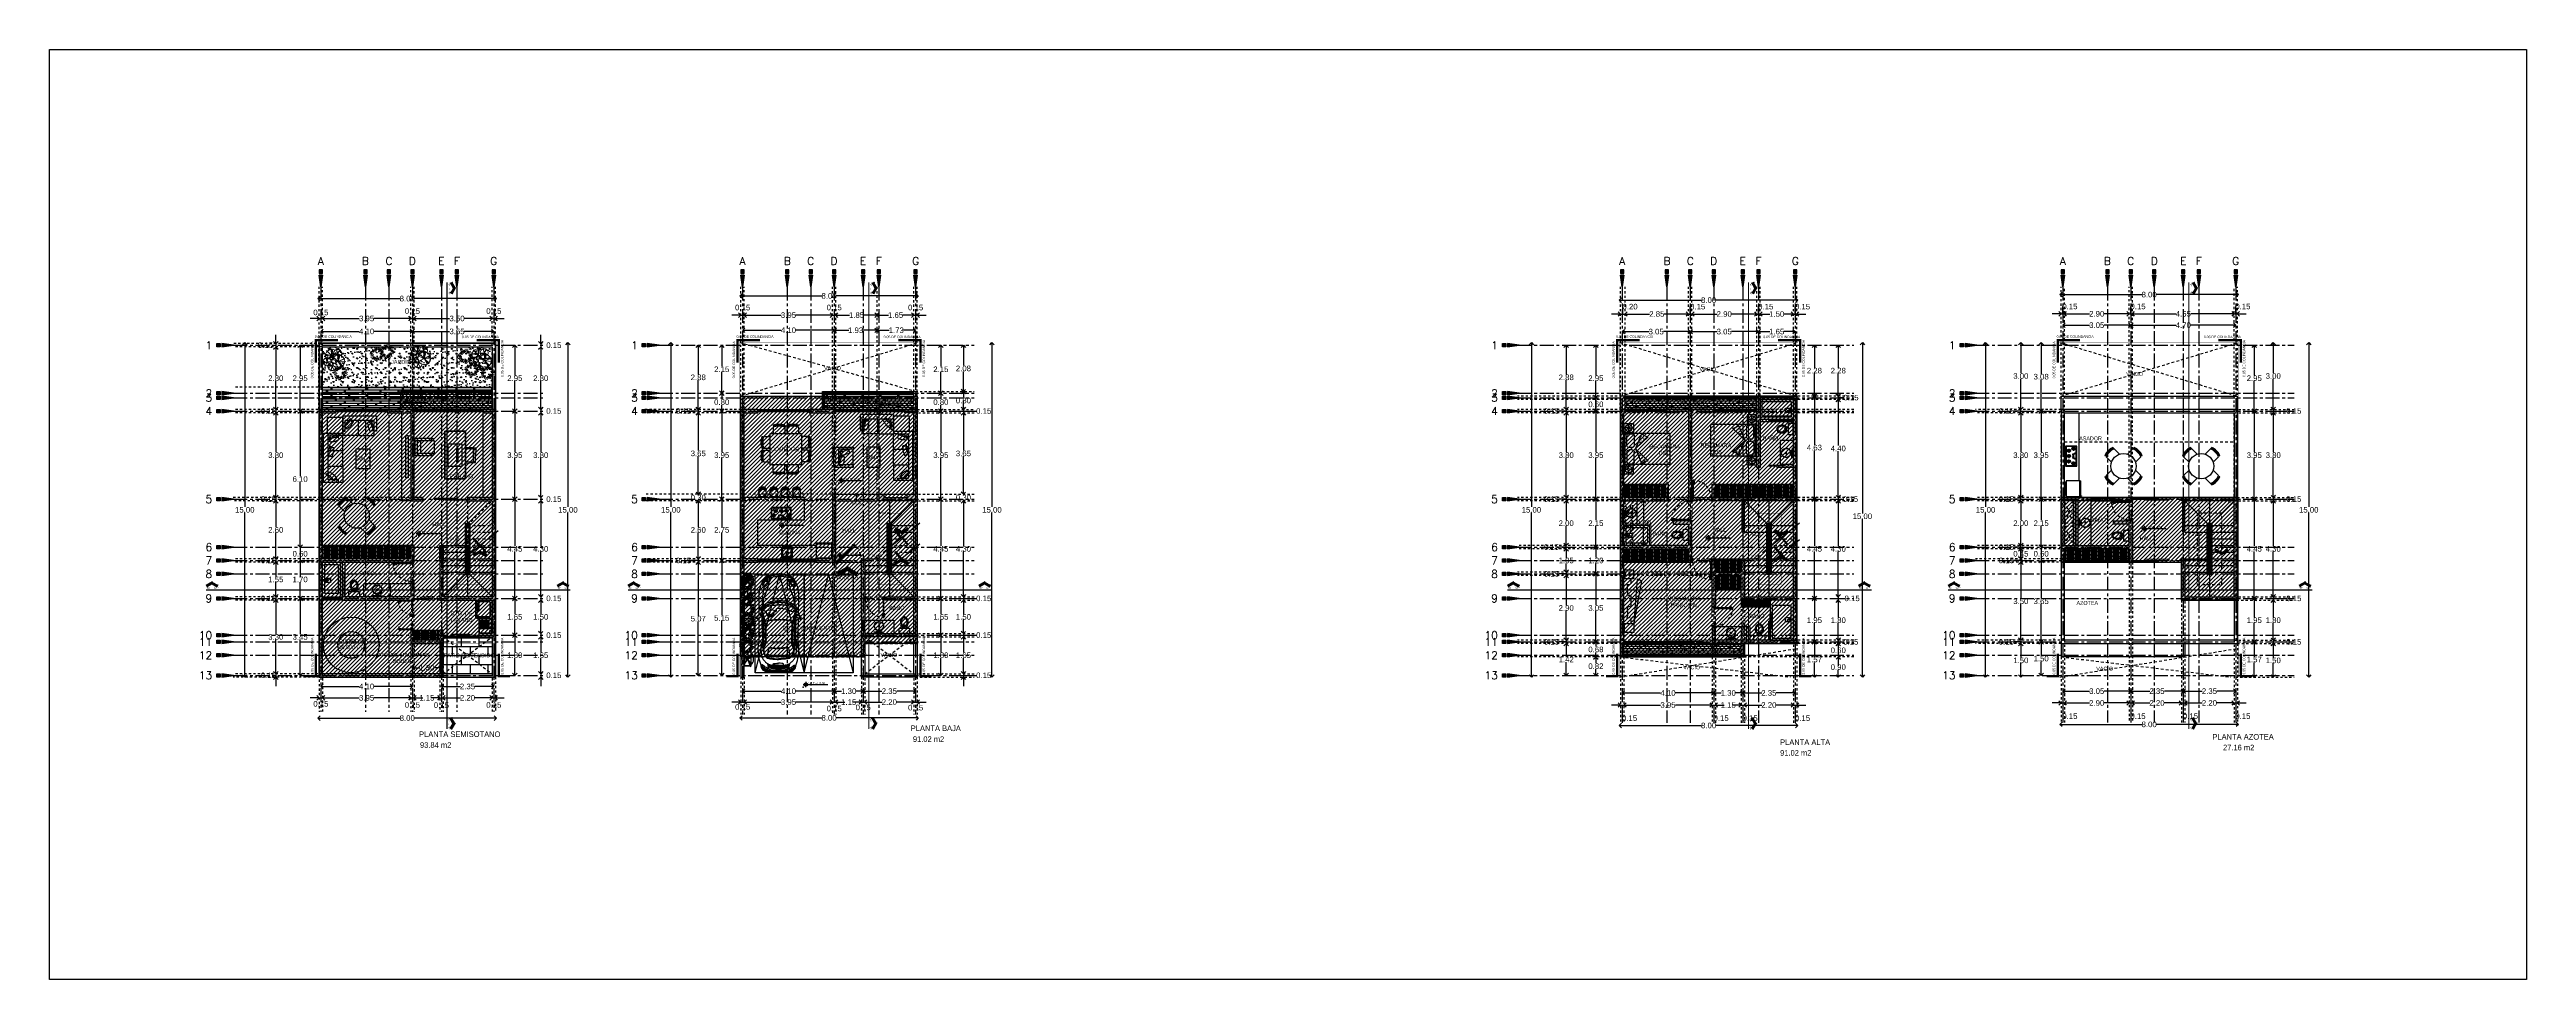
# Model space of a CAD drawing. Header units: metres. Extents: x -58 to 722, y -1100 to 345.
# Drawn here: x 23.6 to 134.6, y -507.7 to -466 of the extents above; entities that cross this region are included whole.
import ezdxf
from ezdxf.enums import TextEntityAlignment as Align

# ---------------------------------------------------------------- set-up
doc = ezdxf.new("R2010")
doc.units = ezdxf.units.M
doc.header["$MEASUREMENT"] = 0
doc.set_wipeout_variables(frame=1)
for name, pattern in [('ACAD_ISO07W100', [3, 0, -3]), ('CENTER2', [1.125, 0.75, -0.125, 0.125, -0.125]), ('CENTERX2', [4, 2.5, -0.5, 0.5, -0.5]), ('CONTINUA', [200, 100, 100]), ('HIDDEN2', [0.1875, 0.125, -0.0625]), ('RAYAS', [0.282222, 0.141111, -0.141111])]:
    doc.linetypes.add(name, pattern=pattern)
doc.layers.get('0').update_dxf_attribs({"color": 255})
doc.layers.get('DEFPOINTS').update_dxf_attribs({"color": 250})
for name, color, linetype in [('A-CANCELERÍA', 4, 'Continuous'), ('A-HATCH', 252, 'Continuous'), ('A-INDICADORES', 149, 'Continuous'), ('A-MOBILIARIO SANITARIO', 124, 'Continuous'), ('A-PROYECCIONES', 191, 'HIDDEN2'), ('A-TEXTOS', 131, 'Continuous'), ('FSR_ARQ_001TERRENO', 8, 'Continuous'), ('FSR_ARQ_003RELLENODEMUROS', 251, 'Continuous'), ('FSR_ARQ_005VEGETACION', 64, 'Continuous'), ('FSR_ARQ_007PROYECCIONES', 200, 'HIDDEN2'), ('FSR_ARQ_008MOBILIARIO', 115, 'Continuous'), ('FSR_ARQ_009ESCALERA', 40, 'Continuous'), ('FSR_ARQ_010MUROBAJO', 33, 'Continuous'), ('FSR_ARQ_011MOBILIARIOSANI', 124, 'Continuous'), ('FSR_ARQ_012PUERTAS', 233, 'Continuous'), ('FSR_ARQ_014TEXTOS', 142, 'Continuous'), ('FSR_ARQ_015COTAS', 125, 'Continuous'), ('FSR_ARQ_016EJES', 135, 'CENTER2'), ('FSR_ARQ_017EJESTEXT', 135, 'Continuous'), ('FSR_ARQ_018HATCH', 252, 'Continuous'), ('FSR_ARQ_019INDICADORES', 65, 'Continuous'), ('FSR_ARQ_022AREAS', 110, 'Continuous'), ('FSR_ARQ_024LINEACORTE', 10, 'Continuous'), ('FSR_ARQ_025RESTRI', 140, 'Continuous'), ('FSR_ARQ_026AUTOS', 113, 'Continuous'), ('FSR_ARQ_028JARDINERAS', 133, 'Continuous'), ('MOBILIARIO', 125, 'Continuous'), ('TEXTOS', 7, 'Continuous')]:
    doc.layers.add(name, color=color, linetype=linetype)
for name, color, linetype, lineweight in [('FSR_ARQ_002MURO', 150, 'Continuous', 30), ('FSR_ARQ_006ARBOLES', 74, 'Continuous', 0), ('FSR_ARQ_013VENTANAS', 4, 'Continuous', 5), ('MURO', 150, 'Continuous', 30), ('muro bajo', 33, 'Continuous', 9), ('PASTO', 64, 'Continuous', 0)]:
    doc.layers.add(name, color=color, linetype=linetype, lineweight=lineweight)
doc.styles.add('Arial', font='arial.ttf')
doc.styles.add('ESPACIOS', font='GOTHIC.TTF')
doc.styles.add('ROMANT', font='romant.shx')
doc.styles.add('style1', font='arial.ttf')
doc.linetypes.add('ZIGZAG', pattern='A,0.00254,-5.08,[131,ltypeshp.shx,S=5.08,R=0,X=-5.08,Y=0],-10.16,[131,ltypeshp.shx,S=5.08,R=180,X=5.08,Y=0],-5.08', length=20.32254)
doc.dimstyles.new('PP_PACO', dxfattribs={"dimtxt": 0.18, "dimasz": 0.075, "dimexe": 0.075, "dimexo": 0, "dimgap": 0, "dimtad": 0, "dimtih": 1, "dimtoh": 1, "dimzin": 1, "dimdsep": 46, "dimtxsty": 'style1', "dimcen": 0.15, "dimse1": 1, "dimse2": 1, "dimclrd": 256, "dimclre": 256, "dimadec": 0, "dimazin": 0, "dimtfac": 1, "dimtmove": 0, "dimatfit": 3, "dimfxl": 0.075, "dimarcsym": 0})
pattern_1 = [(0, (159.74544, -440.040968), (0.0078125, 0.015625), [0, -0.015625])]
pattern_2 = [(0, (157.007245, -440.040968), (0.0078125, 0.015625), [0, -0.015625])]
pattern_3 = [(90, (157.007245, -440.04097), (-0.0625, 4e-18), [])]
pattern_4 = [(0, (195.33142, -440.040968), (0.0078125, 0.015625), [0, -0.015625])]
pattern_5 = [(90, (214.5681, -440.04097), (-0.0625, 4e-18), [])]
pattern_6 = [(0, (214.568103, -440.040968), (0.0078125, 0.015625), [0, -0.015625])]

# ---------------------------------------------------------------- blocks, each defined once
blk = doc.blocks.new('xref-TIPOC$0$COJ3')
for points in [[(-0.126, 0.177), (-0.107, 0.181), (-0.079, 0.191), (-0.052, 0.2), (-0.024, 0.2), (0.009, 0.205), (0.037, 0.205), (0.065, 0.195), (0.093, 0.195), (0.121, 0.191), (0.205, 0.191), (0.232, 0.195), (0.219, 0.167), (0.191, 0.158), (0.163, 0.144), (0.135, 0.139), (0.107, 0.135), (0.079, 0.13), (-0.005, 0.13), (-0.033, 0.135), (-0.061, 0.139), (-0.089, 0.144), (-0.117, 0.144), (-0.144, 0.149), (-0.172, 0.144), (-0.144, 0.167), (-0.126, 0.177)], [(-0.172, 0.144), (-0.168, 0.116), (-0.149, 0.06), (-0.149, 0.055), (-0.163, 0.051)], [(0.177, 0.102), (0.191, 0.074), (0.195, 0.046), (0.2, 0.018), (0.186, -0.01), (0.158, -0.019), (0.13, -0.019), (0.102, -0.024), (0.074, -0.033), (0.042, -0.042), (0.014, -0.042), (-0.014, -0.047), (-0.042, -0.042), (-0.098, -0.033), (-0.126, -0.028), (-0.154, -0.028), (-0.172, 0), (-0.163, 0.028), (-0.154, 0.055), (-0.14, 0.083), (-0.131, 0.102)], [(0.232, 0.195), (0.219, 0.163), (0.209, 0.135), (0.195, 0.107), (0.154, 0.065)]]:
    blk.add_lwpolyline(points)
blk = doc.blocks.new('parrilla')
at = {"layer": 'A-MOBILIARIO SANITARIO', "linetype": 'Continuous', "ltscale": 0.03}
for p, q in [((-0.45, 0.12), (-0.4, 0.12)), ((-0.45, 0.11), (-0.4, 0.11)), ((-0.37, 0.08), (-0.33, 0.08)), ((-0.37, 0.07), (-0.33, 0.07)), ((-0.37, 0), (-0.33, 0)), ((-0.45, -0.11), (-0.4, -0.11)), ((-0.45, -0.12), (-0.4, -0.12)), ((-0.37, 0), (-0.33, 0)), ((-0.37, -0.07), (-0.33, -0.07)), ((-0.37, -0.08), (-0.33, -0.08))]:
    blk.add_line(p, q, dxfattribs=at)
at = {"layer": 'A-MOBILIARIO SANITARIO', "color": 252, "linetype": 'Continuous'}
for p, q in [((-0.26, 0.33), (-0.44, 0.33)), ((-0.35, 0.42), (-0.35, 0.24)), ((-0.06, 0.24), (-0.24, 0.24)), ((-0.06, 0), (-0.24, 0)), ((-0.15, 0.33), (-0.15, 0.15)), ((-0.15, -0.09), (-0.15, 0.09)), ((-0.26, -0.33), (-0.44, -0.33)), ((-0.35, -0.42), (-0.35, -0.24)), ((-0.06, -0.24), (-0.24, -0.24)), ((-0.15, -0.33), (-0.15, -0.15))]:
    blk.add_line(p, q, dxfattribs=at)
at = {"layer": 'A-MOBILIARIO SANITARIO', "linetype": 'Continuous', "ltscale": 0.03}
for points in [[(0, -0.45), (0, 0.45), (-0.5, 0.45), (-0.5, -0.45)], [(-0.03, -0.43), (-0.03, 0.43), (-0.47, 0.43), (-0.47, -0.43)]]:
    blk.add_lwpolyline(points, close=True, dxfattribs=at)
for centre, radius in [((-0.42, 0.12), 0.025), ((-0.35, 0.33), 0.07), ((-0.35, 0.08), 0.025), ((-0.35, 0), 0.025), ((-0.15, 0.24), 0.07), ((-0.15, 0), 0.07), ((-0.42, -0.12), 0.025), ((-0.35, -0.33), 0.07), ((-0.35, -0.08), 0.025), ((-0.15, -0.24), 0.07)]:
    blk.add_circle(centre, radius, dxfattribs=at)
at = {"layer": 'A-MOBILIARIO SANITARIO', "linetype": 'ZIGZAG', "ltscale": 0.001}
for centre in [(-0.35, 0.33), (-0.15, 0.24), (-0.15, 0), (-0.35, -0.33), (-0.15, -0.24)]:
    blk.add_circle(centre, 0.05, dxfattribs=at)
blk = doc.blocks.new('OVAMONO')
for p, q in [((-0.06, -0.02), (0.06, -0.02)), ((-0.06, -0.02), (-0.06, -0.14)), ((-0.02, -0.06), (-0.03, -0.06)), ((-0.01, -0.08), (-0.01, -0.19)), ((-0.01, -0.19), (0.01, -0.19)), ((0, -0.04), (0, -0.03)), ((0, -0.04), (0, -0.03)), ((0, -0.09), (0, -0.08)), ((0, -0.09), (0, -0.08)), ((0.01, -0.19), (0.01, -0.08)), ((0.03, -0.06), (0.02, -0.06)), ((0.03, -0.07), (0.02, -0.07)), ((0.06, -0.02), (0.06, -0.14))]:
    blk.add_line(p, q)
at = {"linetype": 'HIDDEN2'}
blk.add_lwpolyline([(0.21, -0.05), (-0.21, -0.05), (-0.21, -0.08), (0.21, -0.08)], close=True, dxfattribs=at)
blk.add_lwpolyline([(-0.02, -0.07), (-0.03, -0.07)])
for centre, radius in [((0, -0.34), 0.035), ((0, -0.34), 0.025), ((0, -0.06), 0.00413)]:
    blk.add_circle(centre, radius)
for centre, radius, start, end in [((0, -0.34), 0.21, 106.6032, 73.4001), ((0, -0.34), 0.2, 93.4675, 86.5338), ((-0.04, -0.06), 0.00723, 328.4667, 31.5333), ((0, -0.06), 0.0227, 99.5941, 170.4059), ((-0.02, -0.04), 0.0176, 270, 0), ((0, -0.06), 0.0227, 189.5941, 260.4059), ((-0.02, -0.08), 0.0176, 0, 90), ((0, -0.03), 0.00723, 238.4667, 301.5333), ((0, -0.06), 0.0227, 9.5941, 80.4059), ((0.02, -0.04), 0.0176, 180, 270), ((0, -0.06), 0.0227, 279.5941, 350.4059), ((0.02, -0.08), 0.0176, 90, 180), ((0, -0.1), 0.00723, 58.4667, 121.5333), ((0.04, -0.06), 0.00723, 148.4667, 211.5333)]:
    blk.add_arc(centre, radius, start, end)
blk = doc.blocks.new('refri')
at = {"layer": 'A-MOBILIARIO SANITARIO'}
for p, q in [((-11.87, 20.42), (-11.87, 19.67)), ((-11.87, 20.42), (-11.83, 20.42)), ((-11.83, 19.62), (-11.83, 20.47)), ((-11.83, 20.47), (-11.08, 20.47)), ((-11.83, 20.47), (-11.08, 20.47)), ((-11.08, 20.47), (-11.08, 19.62)), ((-11.07, 19.62), (-11.07, 20.47)), ((-11.07, 20.47), (-11.03, 20.47)), ((-11.07, 20.47), (-11.03, 20.47)), ((-11.03, 20.47), (-11.03, 19.62)), ((-11, 20.45), (-11.03, 20.45)), ((-11.03, 20.43), (-11, 20.43)), ((-11, 20.43), (-11, 20.45)), ((-11.08, 19.62), (-11.83, 19.62)), ((-11.07, 19.62), (-11.03, 19.62))]:
    blk.add_line(p, q, dxfattribs=at)
at = {"layer": 'MOBILIARIO', "ltscale": 5}
blk.add_line((-11.87, 19.67), (-11.83, 19.67), dxfattribs=at)
blk = doc.blocks.new('A$C65C3464D')
for p, q in [((5559, 4341), (5562, 4349)), ((6310, 4012), (6071, 4058)), ((6312, 4024), (6073, 4070)), ((6884, 4269), (6853, 4189)), ((6904, 4270), (6873, 4189)), ((7741, 3976), (7807, 3991)), ((7741, 3965), (7807, 3979)), ((7741, 3946), (7807, 3931)), ((7741, 3935), (7807, 3920)), ((5559, 2805), (5562, 2798)), ((6310, 3135), (6071, 3089)), ((6312, 3123), (6073, 3077)), ((6884, 2878), (6853, 2958)), ((6904, 2877), (6873, 2958))]:
    blk.add_line(p, q)
for points in [[(5249, 3573), (5257, 3948, -0.0765372), (5288, 4127, -0.0867575), (5350, 4240, -0.1067503), (5384, 4268), (5427, 4289, -0.0039819), (5510, 4328, -0.0162662), (5592, 4362, -0.0520489), (5948, 4458, -0.0282399), (6179, 4482, -0.0413927), (6483, 4471, -0.0481572), (6584, 4449), (6910, 4449)], [(6902, 4307, 0.0246152), (6862, 4342, -0.2233978), (6831, 4401, 0.0002103), (6830, 4449, 0.0002103)], [(6910, 4449, -0.3706999), (6931, 4464, 0.0006145), (6968, 4465)], [(6910, 4449, 0.3706995), (6931, 4435, -0.0006145), (6968, 4433)], [(6912, 4445, -0.3090422), (6931, 4456, 0.0006145), (6968, 4457)], [(7026, 4449, 0.3706998), (7005, 4464, -0.0006145), (6968, 4465)], [(7024, 4445, 0.3090423), (7005, 4456, -0.0006145), (6968, 4457)], [(7026, 4449, -0.3706996), (7005, 4435, 0.0006145), (6968, 4433)], [(7026, 4449, 0.0021258), (7687, 4453)], [(7752, 4364), (7727, 4366), (7702, 4390), (7695, 4427), (7690, 4449), (7667, 4477), (7643, 4504), (7629, 4520), (7623, 4543), (7628, 4566), (7648, 4580), (7682, 4580), (7725, 4559), (7801, 4493), (7820, 4470), (7827, 4432), (7826, 4403, -0.2216096), (7810, 4372, -0.2216096)], [(7625, 4553), (7632, 4558), (7666, 4558), (7709, 4536), (7785, 4470), (7804, 4448), (7811, 4409), (7810, 4381, -0.0625271), (7808, 4370, -0.0625271)], [(7823, 4455, 0.0002806), (7910, 4456, -0.0046646), (8374, 4457, 0.0069376), (8670, 4463, -0.055982), (8896, 4446, -0.0214983), (9036, 4413, -0.0213533), (9146, 4377, -0.0227615), (9329, 4298, -0.2034438), (9580, 4012, -0.0752601), (9653, 3573, -0.0752601)], [(5230, 3572), (5230, 3910, -0.055426), (5251, 4094, -0.0594282), (5285, 4192, -0.0974518), (5347, 4272, -0.082707), (5447, 4335, -0.136156), (5562, 4350, 0.0476346)], [(5230, 3575), (5230, 3237, 0.055426), (5251, 3053, 0.0594282), (5285, 2955, 0.0974518), (5347, 2875, 0.082707), (5447, 2812, 0.136156), (5562, 2797, -0.0476346)], [(5249, 3573), (5257, 3199, 0.0765372), (5288, 3020, 0.0867575), (5350, 2907, 0.1067503), (5384, 2879), (5427, 2858, 0.0039819), (5510, 2819, 0.0162662), (5592, 2784, 0.0520489), (5948, 2688, 0.0282399), (6179, 2665, 0.0413927), (6483, 2676, 0.0481572), (6584, 2698), (6910, 2698)], [(5282, 3573), (5290, 3954, -0.0765372), (5321, 4133, -0.1193735), (5388, 4245, -0.0711488), (5421, 4271), (5460, 4294, -0.0039819), (5543, 4334, -0.005807), (5559, 4342, -0.004362)], [(5282, 3573), (5290, 3193, 0.0765372), (5321, 3014, 0.1193735), (5388, 2902, 0.0711488), (5421, 2876), (5460, 2853, 0.0039819), (5543, 2813, 0.005807), (5559, 2805, 0.004362)], [(5620, 4063), (5424, 4027, 0.2073188), (5350, 3979, 0.1019307), (5338, 3947, 0.0087597), (5330, 3890, 0.0388488), (5312, 3573, 0.0373897)], [(5620, 3084), (5424, 3119, -0.2073188), (5350, 3168, -0.1019307), (5338, 3200, -0.0087597), (5330, 3257, -0.0388488), (5312, 3573, -0.0373897)], [(5323, 4056, -0.0755509), (5332, 4120, -0.0728262), (5362, 4184, -0.0561032), (5403, 4234, -0.0274167), (5440, 4267, -0.0980848), (5500, 4297, 0.0024594), (5562, 4314, 0.0024594)], [(5323, 4056), (5393, 4065, 0.0603381), (5433, 4075, -0.0055906), (5447, 4127, -0.1374819), (5477, 4177, 0.0141124), (5520, 4221, 0.1018052), (5553, 4273, 0.0645367), (5562, 4314, 0.0645367)], [(5611, 4047), (5436, 4016, 0.2073188), (5363, 3967, 0.1019307), (5351, 3935, 0.0087597), (5342, 3878, 0.0373897), (5325, 3573, 0.0373897)], [(5611, 3100), (5436, 3131, -0.2073188), (5363, 3180, -0.1019307), (5351, 3211, -0.0087597), (5342, 3269, -0.0373897), (5325, 3573, -0.0373897)], [(5363, 4061, -0.0606639), (5372, 4112, -0.0728262), (5402, 4177, -0.0561032), (5443, 4227, -0.0274167), (5480, 4259, -0.0980848), (5540, 4289, 0.0007428), (5559, 4294)], [(5585, 3991), (5501, 3976, 0.2073188), (5428, 3927, 0.1019307), (5415, 3895, 0.0087597), (5407, 3838, 0.032481), (5389, 3573)], [(5585, 3156), (5501, 3171, -0.2073188), (5428, 3220, -0.1019307), (5415, 3252, -0.0087597), (5407, 3309, -0.032481), (5389, 3573)], [(5473, 3967, 0.0340996), (5464, 3955, 0.1019307), (5452, 3923, 0.0087597), (5443, 3866, 0.0358955), (5425, 3573, 0.0358955)], [(5473, 3180, -0.0340996), (5464, 3192, -0.1019307), (5452, 3224, -0.0087597), (5443, 3281, -0.0358955), (5425, 3573, -0.0358955)], [(5520, 3979, 0.0560824), (5504, 3960, 0.1019307), (5492, 3929, 0.0087597), (5483, 3871, 0.0365358), (5466, 3573, 0.0365358)], [(5520, 3168, -0.0560824), (5504, 3187, -0.1019307), (5492, 3218, -0.0087597), (5483, 3276, -0.0365358), (5466, 3573, -0.0365358)], [(5571, 3988, 0.0882057), (5545, 3960, 0.1019307), (5532, 3929, 0.0087597), (5524, 3871, 0.0365358), (5506, 3573, 0.0365358)], [(5571, 3159, -0.0882057), (5545, 3187, -0.1019307), (5532, 3218, -0.0087597), (5524, 3276, -0.0365358), (5506, 3573, -0.0365358)], [(6573, 4296), (6537, 4336, 0.2093749), (6466, 4368, 0.0087858), (6201, 4366, 0.0523762), (6034, 4343, 0.0220926), (5890, 4302, 0.1080475), (5774, 4230, 0.0613564), (5659, 4116, 0.0686555), (5593, 4014, 0.0735233), (5547, 3820, 0.0143175), (5530, 3646, 0.0130392), (5526, 3573, 0.0130392)], [(6573, 2851), (6537, 2811, -0.2093749), (6466, 2779, -0.0087858), (6201, 2781, -0.0523762), (6034, 2803, -0.0220926), (5890, 2845, -0.1080475), (5774, 2917, -0.0613564), (5659, 3031, -0.0686555), (5593, 3133, -0.0735233), (5547, 3327, -0.0143175), (5530, 3501, -0.0130392), (5526, 3573, -0.0130392)], [(5547, 3573, 0.0046468), (5558, 3777, -0.2127888), (5571, 3801, -0.2250423), (5592, 3807, -0.0102819), (5607, 3803, -0.358153), (5618, 3789, 0.030605), (5626, 3763), (5632, 3725, -0.0443179), (5639, 3573, -0.0443179)], [(5547, 3573, -0.0046468), (5558, 3370, 0.2127888), (5571, 3346, 0.2250423), (5592, 3340, 0.0102819), (5607, 3344, 0.358153), (5618, 3358, -0.030605), (5626, 3384), (5632, 3422, 0.0443179), (5639, 3573, 0.0443179)], [(7734, 4331, 0.0132039), (6885, 4309, -0.0068231), (6504, 4294, -0.0023495), (6314, 4281, 0.0358915), (6088, 4238, 0.099022), (5969, 4186, 0.0548997), (5894, 4115, 0.1341745), (5846, 4010, 0.0231359), (5823, 3827, 0.0117129), (5810, 3573, 0.0117129)], [(7734, 2816, -0.0132039), (6885, 2838, 0.0068231), (6504, 2853, 0.0023495), (6314, 2866, -0.0358915), (6088, 2909, -0.099022), (5969, 2961, -0.0548997), (5894, 3032, -0.1341745), (5846, 3137, -0.0231359), (5823, 3320, -0.0117129), (5810, 3573, -0.0117129)], [(7607, 4277, 0.0106667), (6921, 4270, -0.0068231), (6540, 4264, -0.0023495), (6350, 4255, 0.0358915), (6123, 4217, 0.099022), (6003, 4167, 0.0548997), (5927, 4098, 0.1341745), (5876, 3994, 0.0231359), (5849, 3812, 0.0110389), (5831, 3573, 0.0110389)], [(7607, 2870, -0.0106667), (6921, 2877, 0.0068231), (6540, 2883, 0.0023495), (6350, 2892, -0.0358915), (6123, 2929, -0.099022), (6003, 2980, -0.0548997), (5927, 3049, -0.1341745), (5876, 3152, -0.0231359), (5849, 3335, -0.0110389), (5831, 3573, -0.0110389)], [(7566, 4220, 0.02035), (7378, 4161, -0.0013093), (6709, 4140, -0.1240475), (6352, 4219, -0.2391349), (6327, 4253, -0.2391349)], [(7523, 4254, 0.0192788), (7369, 4205, -0.0012957), (6707, 4184, -0.1220054), (6376, 4256, -0.1220054)], [(8039, 4334), (7566, 4220, 0.0532808), (7538, 4210, 0.2579515), (7521, 4186, 0.0695009), (7522, 4149, 0.0290705), (7538, 4081, -0.0616302), (7569, 3883, -0.0238408), (7581, 3662, -0.0200539), (7583, 3573, -0.0200539)], [(8039, 2813), (7566, 2927, -0.0532808), (7538, 2937, -0.2579515), (7521, 2961, -0.0695009), (7522, 2998, -0.0290705), (7538, 3066, 0.0616302), (7569, 3264, 0.0238408), (7581, 3485, 0.0200539), (7583, 3573, 0.0200539)], [(8042, 4322), (7569, 4208, 0.0532808), (7544, 4199, 0.2579515), (7533, 4185, 0.0695009), (7534, 4151, 0.0290705), (7549, 4085, -0.0615102), (7582, 3884, -0.0237565), (7593, 3662, -0.0199649), (7596, 3573, -0.0199649)], [(8042, 2825), (7569, 2939, -0.0532808), (7544, 2948, -0.2579515), (7533, 2962, -0.0695009), (7534, 2996, -0.0290705), (7549, 3062, 0.0615102), (7582, 3263, 0.0237565), (7593, 3485, 0.0199649), (7596, 3574, 0.0199649)], [(7833, 4098, 0.3580107), (7720, 4018, 0.0871424), (7714, 3955)], [(7833, 3812, -0.3580107), (7720, 3893, -0.0871424), (7714, 3955)], [(7749, 4317), (7734, 4326), (7740, 4342), (7751, 4353), (7753, 4368, -0.5049183), (7767, 4376, -0.0456845), (7814, 4371, -0.2420651), (7832, 4356, -0.0324142), (7841, 4332, -0.1430735)], [(7822, 4087, 0.3165607), (7747, 4018, 0.0871424), (7742, 3955)], [(7822, 3824, -0.3165607), (7747, 3893, -0.0871424), (7742, 3955)], [(7808, 3955), (7813, 4054, -0.3525811), (7876, 4124, 0.0080468), (7959, 4139), (7959, 4190, -0.2705207), (7977, 4220, 0.0006141), (8052, 4263, -0.3317973), (8093, 4258, -0.1142697), (8168, 4142, -0.0742459), (8249, 3749, -0.0216863), (8251, 3573, -0.0216863)], [(7808, 3955), (7813, 3857, 0.3525811), (7876, 3787, -0.0080468), (7959, 3771), (7959, 3721)], [(7823, 2692, -0.0002806), (7910, 2691, 0.0046646), (8374, 2690, -0.0069376), (8670, 2683, 0.055982), (8896, 2701, 0.0214983), (9036, 2734, 0.0213533), (9146, 2770, 0.0227615), (9329, 2849, 0.2034438), (9580, 3135, 0.0752601), (9653, 3573, 0.0752601)], [(7959, 4139, -0.1463648), (8006, 4125), (8025, 3976, -0.020696), (8027, 3955, -0.020696)], [(7959, 3771, 0.1463648), (8006, 3785), (8025, 3935, 0.020696), (8027, 3955, 0.020696)], [(7959, 3721, 0.4601813), (7995, 3686), (8071, 3679, -0.3618826), (8100, 3650, -0.136022), (7982, 3001, -0.0155747)], [(7982, 3001), (7959, 2957, 0.2705207), (7977, 2927, -0.0006141), (8052, 2884, 0.3317973), (8093, 2889, 0.1142697), (8168, 3005, 0.0742459), (8249, 3398, 0.0216863), (8251, 3573)], [(8039, 4334), (8066, 4338, -0.2204043), (8101, 4327, -0.0373742), (8149, 4278, -0.0640283), (8272, 4084, -0.0512601), (8350, 3862, -0.061449), (8372, 3658, 0.0082354), (8373, 3573, 0.0082354)], [(8039, 2813), (8066, 2809, 0.2204043), (8101, 2820, 0.0373742), (8149, 2869, 0.0640283), (8272, 3063, 0.0512601), (8350, 3285, 0.061449), (8372, 3489, -0.0082354), (8373, 3573, -0.0082354)], [(8041, 4322), (8068, 4326, -0.2204043), (8093, 4318, -0.0373742), (8139, 4271, -0.0640283), (8261, 4078, -0.0512601), (8338, 3859, -0.061449), (8360, 3658, 0.0082354), (8360, 3573, 0.0082354)], [(8041, 2825), (8068, 2821, 0.2204043), (8093, 2829, 0.0373742), (8139, 2876, 0.0640283), (8261, 3069, 0.0512601), (8338, 3288, 0.061449), (8360, 3489, -0.0082354), (8360, 3574, -0.0082354)], [(8083, 4355), (8130, 4365, -0.2204043), (8165, 4355, -0.0373742), (8212, 4306, -0.0640283), (8336, 4111, -0.0512601), (8413, 3890, -0.061449), (8436, 3686, 0.0109156), (8437, 3573, 0.0082354)], [(8083, 2792), (8130, 2782, 0.2204043), (8165, 2792, 0.0373742), (8212, 2841, 0.0640283), (8336, 3036, 0.0512601), (8413, 3257, 0.061449), (8436, 3461, -0.0109156), (8437, 3573, -0.0082354)], [(8242, 4303), (8645, 4292, -0.0327102), (8765, 4281, 0.0065802), (8971, 4251, -0.0407332), (9057, 4232, -0.2498746)], [(8248, 4273, -0.0283107), (8577, 4238, 0.046105), (9204, 4025, 0.2194387), (9270, 4038, -0.3254519)], [(9260, 4320), (9205, 4335, 0.1557095), (9158, 4334, 0.1288587), (9109, 4300, 0.1726183), (9090, 4251, 0.0127787), (9090, 4211, 0.149305), (9105, 4166, 0.0574524), (9139, 4128, 0.0398671), (9199, 4083, 0.0384526), (9231, 4066, 0.0441259), (9276, 4051), (9288, 4036, -0.1514309), (9297, 4010, 0.3896352), (9335, 3972), (9397, 3953, 0.0943415), (9486, 3944, 0.1084526), (9510, 3952, 0.2909125), (9525, 3980, 0.2059662), (9375, 4273, 0.700887)], [(9260, 4320, -0.1183839), (9426, 4183, -0.125214), (9489, 4030, -0.0570981), (9489, 3961, 1.0729801)], [(9371, 4095, 0.247528), (9354, 4098, 0.0567914), (9335, 4091, 0.2814388), (9322, 4068, 0.0176223), (9324, 4034, 0.3272739), (9352, 4002, -0.0211372), (9388, 3993, 0.2193541), (9416, 3997, 0.3562782), (9420, 4008, 0.0725581), (9410, 4025, 0.0668432), (9399, 4036), (9384, 4083), (9371, 4095)], [(9384, 4175), (9376, 4159), (9376, 4130, -0.0499198), (9374, 4111, 0.4946439), (9388, 4096, -0.1001115), (9416, 4093, 0.5889137), (9435, 4110, 0.1194849), (9421, 4136, -0.0133413), (9399, 4164, 0.1405166), (9384, 4175, -0.4737233)], [(9484, 3944, -0.0632517), (9538, 3573, -0.0632517)], [(9484, 3203, 0.0632517), (9538, 3573, 0.0632517)], [(9501, 4095, -0.046386), (9537, 4012, -0.0752601), (9611, 3573)], [(9501, 3052, 0.046386), (9537, 3135, 0.0752601), (9611, 3573)], [(5323, 3091), (5393, 3082, -0.0603381), (5433, 3072, 0.0055906), (5447, 3020, 0.1374819), (5477, 2970, -0.0141124), (5520, 2926, -0.1018052), (5553, 2874, -0.0645367), (5562, 2833, -0.0645367)], [(5323, 3091, 0.0755509), (5332, 3027, 0.0728262), (5362, 2962, 0.0561032), (5403, 2913, 0.0274167), (5440, 2880, 0.0980848), (5500, 2850, -0.0024594), (5562, 2833, -0.0024594)], [(5363, 3086, 0.0606639), (5372, 3035, 0.0728262), (5402, 2970, 0.0561032), (5443, 2920, 0.0274167), (5480, 2888, 0.0980848), (5540, 2858, -0.0007428), (5559, 2853)], [(7566, 2927, -0.02035), (7378, 2986, 0.0013093), (6709, 3007, 0.1240475), (6352, 2928, 0.2391349), (6327, 2894, 0.2391349)], [(7523, 2893, -0.0192788), (7369, 2941, 0.0012957), (6707, 2963, 0.1220054), (6376, 2891, 0.1220054)], [(6902, 2840, -0.0246152), (6862, 2805, 0.2233978), (6831, 2746, -0.0002103), (6830, 2698, -0.0002103)], [(6910, 2698, -0.3706995), (6931, 2712, 0.0006145), (6968, 2714)], [(6910, 2698, 0.3706999), (6931, 2683, -0.0006145), (6968, 2681)], [(6912, 2702, 0.3090422), (6931, 2691, -0.0006145), (6968, 2690)], [(7026, 2698, 0.3706996), (7005, 2712, -0.0006145), (6968, 2714)], [(7024, 2702, -0.3090423), (7005, 2691, 0.0006145), (6968, 2690)], [(7026, 2698, -0.3706998), (7005, 2683, 0.0006145), (6968, 2681)], [(7026, 2698, -0.0021258), (7687, 2694)], [(7752, 2783), (7727, 2781), (7702, 2757), (7695, 2720), (7690, 2698), (7667, 2670), (7643, 2643), (7629, 2627), (7623, 2604), (7628, 2581), (7648, 2567), (7682, 2567), (7725, 2588), (7801, 2654), (7820, 2677), (7827, 2715), (7826, 2744, 0.2216096), (7810, 2775, 0.2216096)], [(7625, 2594), (7632, 2589), (7666, 2589), (7709, 2611), (7785, 2677), (7804, 2699), (7811, 2737), (7810, 2766, 0.0625271), (7808, 2776, 0.0625271)], [(7749, 2830), (7734, 2821), (7740, 2805), (7751, 2794), (7753, 2779, 0.5049183), (7767, 2771, 0.0456845), (7814, 2776, 0.2420651), (7832, 2791, 0.0324142), (7841, 2815, 0.1430735)], [(8242, 2844), (8645, 2855, 0.0327102), (8765, 2866, -0.0065802), (8971, 2896, 0.0407332), (9057, 2915, 0.2498746)], [(8248, 2874, 0.0283107), (8577, 2909, -0.046105), (9204, 3122, -0.2194387), (9270, 3109, 0.3254519)], [(9260, 2827), (9205, 2812, -0.1557095), (9158, 2813, -0.1288587), (9109, 2847, -0.1726183), (9090, 2896, -0.0127787), (9090, 2936, -0.149305), (9105, 2981, -0.0574524), (9139, 3019, -0.0398671), (9199, 3064, -0.0384526), (9231, 3081, -0.0441259), (9276, 3096), (9288, 3111, 0.1514309), (9297, 3137, -0.3896352), (9335, 3175), (9397, 3194, -0.0943415), (9486, 3203, -0.1084526), (9510, 3195, -0.2909125), (9525, 3167, -0.2059662), (9375, 2874, -0.700887)], [(9260, 2827, 0.1183839), (9426, 2964, 0.125214), (9489, 3117, 0.0570981), (9489, 3186, -1.0729801)], [(9371, 3052, -0.247528), (9354, 3049, -0.0567914), (9335, 3056, -0.2814388), (9322, 3079, -0.0176223), (9324, 3113, -0.3272739), (9352, 3145, 0.0211372), (9388, 3154, -0.2193541), (9416, 3150, -0.3562782), (9420, 3139, -0.0725581), (9410, 3122, -0.0668432), (9399, 3111), (9384, 3064), (9371, 3052)], [(9384, 2971), (9376, 2988), (9376, 3017, 0.0499198), (9374, 3035, -0.4946439), (9388, 3051, 0.1001115), (9416, 3054, -0.5889137), (9435, 3037, -0.1194849), (9421, 3011, 0.0133413), (9399, 2983, -0.1405166), (9384, 2971, 0.4737233)]]:
    blk.add_lwpolyline(points, format="xyb")
for points in [[(7987, 4364), (8073, 4395), (8122, 4423), (8156, 4458)], [(5943, 3573), (5951, 3719), (5958, 3803), (5965, 3871), (5972, 3924), (5980, 3965), (5988, 3995), (5996, 4018), (6004, 4035), (6011, 4048), (6018, 4058), (6025, 4065), (6033, 4070), (6041, 4073), (6050, 4073), (6061, 4072), (6073, 4070)], [(5943, 3573), (5951, 3428), (5958, 3344), (5965, 3276), (5972, 3223), (5980, 3182), (5988, 3152), (5996, 3129), (6004, 3112), (6011, 3099), (6018, 3089), (6025, 3082), (6033, 3077), (6041, 3074), (6050, 3074), (6061, 3074), (6073, 3077)], [(5956, 3573), (5963, 3718), (5970, 3802), (5977, 3869), (5985, 3922), (5992, 3962), (6000, 3992), (6008, 4013), (6015, 4029), (6022, 4041), (6028, 4050), (6033, 4056), (6038, 4059), (6043, 4060), (6050, 4061), (6059, 4060), (6071, 4058)], [(5956, 3574), (5963, 3429), (5970, 3345), (5977, 3277), (5985, 3225), (5992, 3185), (6000, 3155), (6008, 3134), (6015, 3118), (6022, 3105), (6028, 3097), (6033, 3091), (6038, 3088), (6043, 3086), (6050, 3086), (6059, 3087), (6071, 3089)], [(6306, 4013), (6316, 4008), (6322, 4004), (6326, 3999), (6328, 3994), (6330, 3986), (6331, 3974), (6330, 3958), (6328, 3937), (6325, 3911), (6321, 3880), (6317, 3842), (6313, 3796), (6309, 3743), (6306, 3680), (6303, 3574)], [(6306, 3134), (6316, 3139), (6322, 3143), (6326, 3148), (6328, 3153), (6330, 3161), (6331, 3173), (6330, 3189), (6328, 3210), (6325, 3236), (6321, 3267), (6317, 3305), (6313, 3351), (6309, 3404), (6306, 3467), (6303, 3573)], [(6312, 4024), (6322, 4019), (6330, 4013), (6336, 4006), (6340, 3998), (6342, 3987), (6343, 3974), (6342, 3957), (6340, 3936), (6337, 3910), (6333, 3879), (6329, 3841), (6325, 3795), (6322, 3742), (6318, 3679), (6316, 3573)], [(6312, 3123), (6322, 3128), (6330, 3134), (6336, 3141), (6340, 3149), (6342, 3160), (6343, 3173), (6342, 3190), (6340, 3211), (6337, 3237), (6333, 3268), (6329, 3306), (6325, 3352), (6322, 3405), (6318, 3467), (6316, 3573)], [(7987, 4364), (7523, 4254)], [(9201, 4290), (9169, 4277), (9150, 4264), (9135, 4230), (9145, 4194), (9169, 4162), (9207, 4127), (9246, 4106), (9295, 4096), (9327, 4119), (9341, 4147), (9341, 4187), (9327, 4232), (9295, 4270), (9248, 4292), (9201, 4290)], [(9282, 4099), (9282, 4099), (9296, 4127), (9296, 4167), (9282, 4212), (9250, 4250), (9203, 4272), (9156, 4270)], [(9380, 3572), (9384, 3613), (9449, 3602), (9465, 3573)], [(9380, 3575), (9384, 3534), (9449, 3545), (9465, 3573)], [(7987, 2783), (7523, 2893)], [(7987, 2783), (8073, 2752), (8122, 2724), (8156, 2689)], [(9201, 2857), (9169, 2870), (9150, 2883), (9135, 2917), (9145, 2953), (9169, 2985), (9207, 3020), (9246, 3041), (9295, 3051), (9327, 3028), (9341, 3000), (9341, 2960), (9327, 2915), (9295, 2877), (9248, 2855), (9201, 2857)], [(9282, 3048), (9282, 3048), (9296, 3020), (9296, 2980), (9282, 2935), (9250, 2897), (9203, 2875), (9156, 2877)]]:
    blk.add_lwpolyline(points)
blk = doc.blocks.new('125')
at = {"color": 0}
for p, q in [((1739.55, 1393.43), (1739.16, 1393.47)), ((1739.58, 1393.27), (1739.19, 1393.1)), ((1739.58, 1393.05), (1739.19, 1392.94)), ((1739.64, 1393.32), (1739.22, 1393.3)), ((1739.62, 1393.7), (1739.23, 1393.86)), ((1739.72, 1393.02), (1739.33, 1392.69)), ((1739.72, 1393.85), (1739.38, 1394.23)), ((1739.39, 1393.98), (1739.7, 1393.7)), ((1739.41, 1393.67), (1739.66, 1393.53)), ((1739.86, 1393), (1739.58, 1392.69)), ((1739.61, 1394.38), (1739.74, 1393.98)), ((1739.86, 1392.93), (1739.7, 1392.54)), ((1739.96, 1393.98), (1739.8, 1394.37)), ((1740.01, 1392.77), (1739.82, 1392.42)), ((1739.99, 1394.34), (1740.02, 1393.93)), ((1740.13, 1392.85), (1740.09, 1392.34)), ((1740.17, 1394.52), (1740.13, 1394.02)), ((1740.24, 1392.94), (1740.27, 1392.52)), ((1740.44, 1394.45), (1740.25, 1394.1)), ((1740.3, 1392.88), (1740.46, 1392.5)), ((1740.4, 1393.94), (1740.56, 1394.33)), ((1740.68, 1394.17), (1740.4, 1393.86)), ((1740.52, 1392.88), (1740.63, 1392.5)), ((1740.54, 1393.85), (1740.93, 1394.18)), ((1740.54, 1393.02), (1740.88, 1392.64)), ((1740.56, 1393.16), (1740.87, 1392.89)), ((1741.04, 1393.57), (1740.61, 1393.54)), ((1740.64, 1393.16), (1741.03, 1393)), ((1741.07, 1393.93), (1740.68, 1393.82)), ((1740.68, 1393.6), (1741.07, 1393.76)), ((1740.71, 1393.43), (1741.22, 1393.4)), ((1740.79, 1393.32), (1741.14, 1393.12))]:
    blk.add_line(p, q, dxfattribs=at)
blk = doc.blocks.new('ARP-PLANTA 1')
for q in [(-0.261, -0.243), (-0.259, -0.002), (-0.2, 0.176), (-0.179, -0.197), (-0.152, -0.223), (0.046, 0.281), (0.165, 0.206), (0.216, 0.202), (0.306, 0.193), (0.161, -0.227), (0.119, -0.248), (0.123, -0.304)]:
    blk.add_line((0, 0), q)
for start, end in [(80.70396, 180.39974), (305.42444, 43.11448), (235.69766, 292.04181)]:
    blk.add_arc((0, 0), 0.248, start, end)
blk = doc.blocks.new('*U34')
at = {"layer": 'A-CANCELERÍA'}
for points in [[(0, -0.02), (0.05, -0.02), (0.05, -0.01), (0.02, -0.01), (0.02, 0.01), (0.05, 0.01), (0.05, 0.02), (0, 0.02)], [(0, 0.02), (2.6, 0.02), (2.6, -0.02), (0, -0.02)], [(2.57, 0), (0.03, 0), (0.03, -0.01), (2.57, -0.01)], [(2.6, -0.02), (2.55, -0.02), (2.55, -0.01), (2.58, -0.01), (2.58, 0.01), (2.55, 0.01), (2.55, 0.02), (2.6, 0.02)]]:
    blk.add_lwpolyline(points, close=True, dxfattribs=at)
blk = doc.blocks.new('*U41')
at = {"layer": 'A-CANCELERÍA'}
for points in [[(0, -0.02), (0.05, -0.02), (0.05, -0.01), (0.02, -0.01), (0.02, 0.01), (0.05, 0.01), (0.05, 0.02), (0, 0.02)], [(0, 0.02), (2.3, 0.02), (2.3, -0.02), (0, -0.02)], [(2.27, 0), (0.03, 0), (0.03, -0.01), (2.27, -0.01)], [(2.3, -0.02), (2.25, -0.02), (2.25, -0.01), (2.28, -0.01), (2.28, 0.01), (2.25, 0.01), (2.25, 0.02), (2.3, 0.02)]]:
    blk.add_lwpolyline(points, close=True, dxfattribs=at)
blk = doc.blocks.new('*U35')
for p, q in [((0, 0.04), (0.9, 0.04)), ((0.05, 0.04), (0, 0.04)), ((0.9, 0), (0, 0)), ((0, 0), (0.05, 0)), ((0.02, 0.01), (0.02, 0.03)), ((0.02, 0.03), (0.05, 0.03)), ((0.05, 0.01), (0.02, 0.01)), ((0.05, 0.03), (0.05, 0.04)), ((0.05, 0), (0.05, 0.01)), ((1.83, -0.01), (1.8, -0.01)), ((1.8, -0.01), (1.8, -0.01)), ((1.8, -0.01), (1.85, -0.01)), ((1.8, -0.04), (1.8, -0.03)), ((1.8, -0.03), (1.83, -0.03)), ((1.85, -0.04), (1.8, -0.04)), ((1.83, -0.03), (1.83, -0.01))]:
    blk.add_line(p, q)
for points in [[(0.9, -0.04), (0, -0.04), (0, 0.04)], [(0.95, 0.04), (1.85, 0.04), (1.85, -0.04)], [(1.8, -0.01), (0.95, -0.01)], [(1.8, -0.04), (0.95, -0.04)]]:
    blk.add_lwpolyline(points)
at = {"color": 252, "const_width": 0.01}
for points in [[(0.03, 0.02), (0.92, 0.02)], [(0.92, -0.02), (1.82, -0.02)]]:
    blk.add_lwpolyline(points, dxfattribs=at)
for points in [[(0.93, 0.01), (0.9, 0.01), (0.9, 0), (0.95, 0), (0.95, 0.04), (0.9, 0.04), (0.9, 0.03), (0.93, 0.03)], [(0.92, -0.01), (0.95, -0.01), (0.95, -0.01), (0.9, -0.01), (0.9, -0.04), (0.95, -0.04), (0.95, -0.03), (0.92, -0.03)]]:
    blk.add_lwpolyline(points, close=True)
blk = doc.blocks.new('*U23')
for p, q in [((0, 0.04), (0.2, 0.04)), ((0.05, 0.04), (0, 0.04)), ((0.2, 0), (0, 0)), ((0, 0), (0.05, 0)), ((0.02, 0.01), (0.02, 0.03)), ((0.02, 0.03), (0.05, 0.03)), ((0.05, 0.01), (0.02, 0.01)), ((0.05, 0.03), (0.05, 0.04)), ((0.05, 0), (0.05, 0.01)), ((0.43, -0.01), (0.4, -0.01)), ((0.4, -0.01), (0.4, -0.01)), ((0.4, -0.01), (0.45, -0.01)), ((0.4, -0.04), (0.4, -0.03)), ((0.4, -0.03), (0.43, -0.03)), ((0.45, -0.04), (0.4, -0.04)), ((0.43, -0.03), (0.43, -0.01))]:
    blk.add_line(p, q)
for points in [[(0.2, -0.04), (0, -0.04), (0, 0.04)], [(0.25, 0.04), (0.45, 0.04), (0.45, -0.04)], [(0.4, -0.01), (0.25, -0.01)], [(0.4, -0.04), (0.25, -0.04)]]:
    blk.add_lwpolyline(points)
at = {"color": 252, "const_width": 0.01}
for points in [[(0.03, 0.02), (0.22, 0.02)], [(0.22, -0.02), (0.42, -0.02)]]:
    blk.add_lwpolyline(points, dxfattribs=at)
for points in [[(0.23, 0.01), (0.2, 0.01), (0.2, 0), (0.25, 0), (0.25, 0.04), (0.2, 0.04), (0.2, 0.03), (0.23, 0.03)], [(0.22, -0.01), (0.25, -0.01), (0.25, -0.01), (0.2, -0.01), (0.2, -0.04), (0.25, -0.04), (0.25, -0.03), (0.22, -0.03)]]:
    blk.add_lwpolyline(points, close=True)
blk = doc.blocks.new('Flecha_1')
blk.add_hatch(color=256).paths.add_polyline_path([(0, 0.00076), (0.00304, -0.001), (0.00285, -0.00132), (0, 0.00032), (-0.00285, -0.00132), (-0.00304, -0.001)])
for p, q in [((0.00032, 0.00127), (-0.00375, -0.00108)), ((0, 0), (-0.00328, -0.00189)), ((-0.00032, 0.00127), (0.00375, -0.00108)), ((0, 0), (0.00328, -0.00189)), ((-0.00361, -0.00057), (-0.00277, -0.00203)), ((0.00361, -0.00057), (0.00277, -0.00203))]:
    blk.add_line(p, q)
blk.add_lwpolyline([(0, 0.00076), (0.00304, -0.001), (0.00285, -0.00132), (0, 0.00032), (-0.00285, -0.00132), (-0.00304, -0.001)], close=True)
blk = doc.blocks.new('Acceso')
at = {"xscale": 2.4, "yscale": 2.4, "zscale": 2.4}
blk.add_blockref('Flecha_1', (0, -0.0026), dxfattribs=at)
at = {"style": 'Arial', "flags": 8}
for width, p, p2 in [(1.355995, (-0.009, -0.0102), (0.009, -0.0102)), (8.566837, (-0.009, -0.0132), (0.009, -0.0132))]:
    blk.add_attdef('A', text='', height=0.00225, dxfattribs=dict(at, width=width)).set_placement(p, p2, align=Align.FIT)
blk = doc.blocks.new('ARP-PUERTA 0.90')
h = blk.add_hatch(color=256)
h.dxf.hatch_style = 1
h.paths.add_polyline_path([(0.07, 0.02), (0.07, 0.85), (0.04, 0.85), (0.04, 0.02)])
h.paths.add_polyline_path([(0.01, 0.07), (0.04, 0.07), (0.04, -0.07), (0.01, -0.07)])
h.paths.add_polyline_path([(0.89, 0.07), (0.86, 0.07), (0.86, -0.07), (0.89, -0.07)])
for points in [[(0.01, 0.07), (0, 0.07), (0, -0.07), (0.01, -0.07)], [(0.03, 0.81), (0.01, 0.81), (0.01, 0.69), (0.02, 0.69), (0.02, 0.79), (0.03, 0.79)], [(0.04, 0.79), (0.03, 0.79), (0.03, 0.81), (0.04, 0.81)], [(0.08, 0.81), (0.1, 0.81), (0.1, 0.69), (0.09, 0.69), (0.09, 0.79), (0.08, 0.79)], [(0.07, 0.79), (0.08, 0.79), (0.08, 0.81), (0.07, 0.81)], [(0.89, 0.07), (0.9, 0.07), (0.9, -0.07), (0.89, -0.07)]]:
    blk.add_lwpolyline(points)
for points in [[(0.01, 0.07), (0.04, 0.07), (0.04, -0.07), (0.01, -0.07)], [(0.07, 0.02), (0.07, 0.85), (0.04, 0.85), (0.04, 0.02)], [(0.89, 0.07), (0.86, 0.07), (0.86, -0.07), (0.89, -0.07)]]:
    blk.add_lwpolyline(points, close=True)
at = {"layer": 'A-PROYECCIONES'}
blk.add_lwpolyline([(0, 0.07), (0.9, 0.07), (0.9, -0.07), (0, -0.07)], close=True, dxfattribs=at)
blk.add_arc((0.03, 0.02), 0.836, 4.1111, 86.9871, dxfattribs=at)
blk = doc.blocks.new('WC')
for p, q in [((0.02, 0.22), (0.02, -0.22)), ((0.2, 0.25), (0.06, 0.25)), ((0.24, -0.22), (0.24, 0.22)), ((0.35, -0.05), (0.35, 0.05)), ((0.06, -0.25), (0.2, -0.25))]:
    blk.add_line(p, q)
blk.add_lwpolyline([(0.71, 0, 0.144399), (0.7, 0.05, 0.107176), (0.65, 0.09, 0.077789), (0.59, 0.12, 0.064981), (0.51, 0.13, 0.064981), (0.43, 0.12, 0.077789), (0.37, 0.09, 0.107176), (0.32, 0.05, 0.144399), (0.31, 0, 0.144399), (0.32, -0.05, 0.107176), (0.37, -0.09, 0.077789), (0.43, -0.12, 0.064981), (0.51, -0.13, 0.064981), (0.59, -0.12, 0.077789), (0.65, -0.09, 0.107176), (0.7, -0.05, 0.144399)], format="xyb", close=True)
blk.add_lwpolyline([(0.34, -0.13, 0.072633), (0.41, -0.16, 0.070933), (0.51, -0.18, 0.070933), (0.61, -0.16, 0.082513), (0.69, -0.12, 0.10681), (0.74, -0.06, 0.133944), (0.76, 0, 0.133944)], format="xyb")
for centre in [(0.27, 0.05), (0.27, -0.05)]:
    blk.add_circle(centre, 0.01)
for centre, radius, start, end in [((0.06, 0.22), 0.035, 90, 180), ((0.2, 0.22), 0.035, 0, 90), ((0.27, 0.19), 0.0949, 252.4197, 320.4238), ((0.48, -0.09), 0.263, 106.2295, 122.8466), ((0.35, 0), 0.052, 271.9761, 88.0239), ((0.51, -0.18), 0.355, 90, 106.2295), ((0.51, -0.18), 0.355, 73.7705, 90), ((0.54, -0.09), 0.263, 54.9026, 73.7705), ((0.57, -0.04), 0.195, 30.5161, 54.9026), ((0.71, 0.07), 0.0261, 237.3898, 26.2472), ((0.63, 0), 0.126, 0, 30.5161), ((0.06, -0.22), 0.035, 180, 270), ((0.2, -0.22), 0.035, 270, 0), ((0.27, -0.19), 0.0949, 39.5762, 107.5803), ((0.71, -0.07), 0.0261, 333.7528, 122.6102)]:
    blk.add_arc(centre, radius, start, end)
blk = doc.blocks.new('*U37')
at = {"layer": 'A-CANCELERÍA'}
for points in [[(0, -0.02), (0.05, -0.02), (0.05, -0.01), (0.02, -0.01), (0.02, 0.01), (0.05, 0.01), (0.05, 0.02), (0, 0.02)], [(0, 0.02), (1.1, 0.02), (1.1, -0.02), (0, -0.02)], [(1.07, 0), (0.03, 0), (0.03, -0.01), (1.07, -0.01)], [(1.1, -0.02), (1.05, -0.02), (1.05, -0.01), (1.08, -0.01), (1.08, 0.01), (1.05, 0.01), (1.05, 0.02), (1.1, 0.02)]]:
    blk.add_lwpolyline(points, close=True, dxfattribs=at)
blk = doc.blocks.new('SILLA-BAR')
at = {"layer": 'MOBILIARIO', "color": 0, "linetype": 'ByBlock'}
for p, q in [((-0.17, 0.15), (-0.13, 0.12)), ((-0.17, 0.15), (-0.13, 0.12)), ((-0.15, 0.17), (-0.12, 0.13)), ((-0.15, 0.17), (-0.12, 0.13)), ((-0.1, 0.18), (-0.13, 0.22)), ((-0.1, 0.18), (-0.13, 0.22)), ((-0.07, 0.19), (-0.06, 0.16)), ((-0.07, 0.19), (-0.06, 0.16)), ((-0.06, 0.2), (-0.05, 0.17)), ((-0.06, 0.2), (-0.05, 0.17)), ((0.06, 0.2), (0.05, 0.17)), ((0.06, 0.2), (0.05, 0.17)), ((0.07, 0.19), (0.06, 0.16)), ((0.07, 0.19), (0.06, 0.16)), ((0.1, 0.18), (0.13, 0.22)), ((0.1, 0.18), (0.13, 0.22)), ((0.15, 0.16), (0.12, 0.13)), ((0.15, 0.16), (0.12, 0.13)), ((0.16, 0.15), (0.13, 0.12)), ((0.16, 0.15), (0.13, 0.12)), ((-0.13, -0.12), (-0.17, -0.15)), ((-0.13, -0.12), (-0.17, -0.15)), ((-0.12, -0.13), (-0.15, -0.17)), ((-0.12, -0.13), (-0.15, -0.17)), ((0.12, -0.13), (0.15, -0.17)), ((0.12, -0.13), (0.15, -0.17)), ((0.13, -0.12), (0.17, -0.15)), ((0.13, -0.12), (0.17, -0.15))]:
    blk.add_line(p, q, dxfattribs=at)
blk.add_circle((0, 0), 0.175, dxfattribs=at)
blk.add_circle((0, 0), 0.175, dxfattribs=at)
at = {"layer": 'MOBILIARIO'}
for centre, start, end in [((-0.16, 0.16), 334.4712, 295.5288), ((0.16, 0.16), 244.4712, 205.5288), ((-0.16, -0.16), 64.4712, 25.5288), ((0.16, -0.16), 154.4712, 115.5288)]:
    blk.add_arc(centre, 0.03, start, end, dxfattribs=at)
at = {"layer": 'MOBILIARIO', "color": 0, "linetype": 'ByBlock'}
for centre, radius, start, end in [((-0.16, 0.16), 0.01, 45, 225), ((-0.16, 0.16), 0.01, 45, 225), ((0, 0), 0.275, 60, 120), ((0, 0), 0.275, 60, 120), ((-0.13, 0.23), 0.01, 120, 300), ((-0.13, 0.23), 0.01, 120, 300), ((0, 0), 0.255, 60, 120), ((0, 0), 0.255, 60, 120), ((0, 0), 0.205, 60, 120), ((0, 0), 0.205, 60, 120), ((0.13, 0.23), 0.01, 240, 60), ((0.13, 0.23), 0.01, 240, 60), ((0.15, 0.15), 0.01, 315, 135), ((0.15, 0.15), 0.01, 315, 135), ((-0.16, -0.16), 0.01, 135, 315), ((-0.16, -0.16), 0.01, 135, 315), ((0.16, -0.16), 0.01, 225, 45), ((0.16, -0.16), 0.01, 225, 45)]:
    blk.add_arc(centre, radius, start, end, dxfattribs=at)
blk = doc.blocks.new('*U36')
at = {"layer": 'A-CANCELERÍA'}
for points in [[(0, -0.02), (0.05, -0.02), (0.05, -0.01), (0.02, -0.01), (0.02, 0.01), (0.05, 0.01), (0.05, 0.02), (0, 0.02)], [(0, 0.02), (2.3, 0.02), (2.3, -0.02), (0, -0.02)], [(2.27, 0), (0.03, 0), (0.03, -0.01), (2.27, -0.01)], [(2.3, -0.02), (2.25, -0.02), (2.25, -0.01), (2.28, -0.01), (2.28, 0.01), (2.25, 0.01), (2.25, 0.02), (2.3, 0.02)]]:
    blk.add_lwpolyline(points, close=True, dxfattribs=at)
blk = doc.blocks.new('*U40')
at = {"layer": 'A-CANCELERÍA'}
for points in [[(0, -0.02), (0.05, -0.02), (0.05, -0.01), (0.02, -0.01), (0.02, 0.01), (0.05, 0.01), (0.05, 0.02), (0, 0.02)], [(0, 0.02), (1.1, 0.02), (1.1, -0.02), (0, -0.02)], [(1.07, 0), (0.03, 0), (0.03, -0.01), (1.07, -0.01)], [(1.1, -0.02), (1.05, -0.02), (1.05, -0.01), (1.08, -0.01), (1.08, 0.01), (1.05, 0.01), (1.05, 0.02), (1.1, 0.02)]]:
    blk.add_lwpolyline(points, close=True, dxfattribs=at)
blk = doc.blocks.new('ARP-REGADERA')
blk.add_wipeout([(0.04, 0), (0.04, -0.01), (0.0125, -0.01), (0.0125, -0.16), (0.1, -0.16), (0.1, -0.36), (-0.1, -0.36), (-0.1, -0.16), (-0.0125, -0.16), (-0.0125, -0.01), (-0.04, -0.01), (-0.04, 0)])
for p, q in [((-0.04, -0.01), (-0.04, 0)), ((-0.04, 0), (0.04, 0)), ((0.04, 0), (0.04, -0.01)), ((0.04, -0.01), (-0.04, -0.01)), ((-0.0125, -0.26), (-0.0125, -0.01)), ((0.0125, -0.26), (0.0125, -0.01))]:
    blk.add_line(p, q)
blk.add_lwpolyline([(-0.0125, -0.16), (-0.1, -0.16), (-0.1, -0.36), (0.1, -0.36), (0.1, -0.16), (0.0125, -0.16)])
blk.add_arc((0, -0.26), 0.0125, 180, 0)
blk = doc.blocks.new('LAVDRO')
for p, q in [((0.39, -0.02), (-0.4, -0.02)), ((-0.4, -0.02), (-0.4, -0.72)), ((-0.4, -0.72), (0.39, -0.72)), ((-0.38, -0.07), (-0.38, -0.67)), ((0.1, -0.04), (-0.34, -0.04)), ((-0.34, -0.7), (0.1, -0.7)), ((-0.33, -0.17), (0.08, -0.17)), ((-0.33, -0.19), (0.08, -0.19)), ((-0.33, -0.21), (0.08, -0.21)), ((-0.33, -0.23), (0.08, -0.23)), ((-0.33, -0.25), (0.08, -0.25)), ((-0.33, -0.27), (0.08, -0.27)), ((-0.33, -0.29), (0.08, -0.29)), ((-0.33, -0.31), (0.08, -0.31)), ((-0.33, -0.33), (0.08, -0.33)), ((-0.33, -0.35), (0.08, -0.35)), ((-0.33, -0.37), (0.08, -0.37)), ((-0.33, -0.39), (0.08, -0.39)), ((-0.33, -0.41), (0.08, -0.41)), ((-0.33, -0.43), (0.08, -0.43)), ((-0.33, -0.45), (0.08, -0.45)), ((-0.33, -0.47), (0.08, -0.47)), ((-0.33, -0.49), (0.08, -0.49)), ((-0.33, -0.51), (0.08, -0.51)), ((-0.33, -0.53), (0.08, -0.53)), ((-0.33, -0.55), (0.08, -0.55)), ((-0.33, -0.57), (0.08, -0.57)), ((-0.33, -0.59), (0.08, -0.59)), ((-0.33, -0.61), (0.08, -0.61)), ((-0.33, -0.63), (0.08, -0.63)), ((0.13, -0.67), (0.13, -0.07)), ((0.15, -0.67), (0.15, -0.07)), ((0.18, -0.7), (0.34, -0.7)), ((0.34, -0.04), (0.18, -0.04)), ((0.38, -0.67), (0.38, -0.07)), ((0.39, -0.72), (0.39, -0.02))]:
    blk.add_line(p, q)
for centre in [(-0.12, -0.11), (0.27, -0.11)]:
    blk.add_circle(centre, 0.02)
for centre, start, end in [((-0.34, -0.07), 90, 180), ((-0.34, -0.67), 180, 270), ((0.1, -0.07), 0, 90), ((0.1, -0.67), 270, 0), ((0.18, -0.67), 180, 270), ((0.18, -0.07), 90, 180), ((0.34, -0.07), 0, 90), ((0.34, -0.67), 270, 0)]:
    blk.add_arc(centre, 0.03, start, end)
blk = doc.blocks.new('lavadora-2')
at = {"layer": 'A-MOBILIARIO SANITARIO'}
h = blk.add_hatch(color=256, dxfattribs=at)
h.paths.add_polyline_path([(47.68, 68.42, 1), (47.71, 68.42, 1)])
h.paths.add_polyline_path([(47.71, 68.42, -1), (47.68, 68.42, -1)], flags=16)
for p, q in [((47.32, 68.36), (47.32, 69.07)), ((47.36, 69.11), (48.17, 69.11)), ((47.36, 68.52), (47.36, 68.97)), ((47.39, 68.52), (47.39, 68.97)), ((47.42, 69.03), (48.12, 69.03)), ((47.42, 69), (48.12, 69)), ((48.15, 68.97), (48.15, 68.42)), ((48.17, 68.97), (48.17, 68.42)), ((48.22, 69.07), (48.22, 68.36)), ((47.36, 68.45), (47.76, 68.45)), ((47.36, 68.34), (47.36, 68.45)), ((47.84, 68.34), (47.36, 68.34)), ((48.17, 68.32), (47.36, 68.32)), ((47.76, 68.48), (47.42, 68.48)), ((47.75, 68.46), (47.42, 68.46)), ((47.49, 68.4), (47.49, 68.44)), ((47.49, 68.44), (47.62, 68.44)), ((47.62, 68.4), (47.49, 68.4)), ((47.62, 68.44), (47.62, 68.4)), ((47.76, 68.45), (47.84, 68.4)), ((47.77, 68.45), (47.93, 68.37)), ((47.78, 68.48), (47.93, 68.39)), ((47.84, 68.4), (47.84, 68.34)), ((48.12, 68.38), (47.95, 68.38)), ((48.12, 68.36), (47.95, 68.36))]:
    blk.add_line(p, q, dxfattribs=at)
for centre, radius in [((47.66, 69.07), 0.0343), ((47.66, 69.07), 0.027), ((47.88, 69.07), 0.0343), ((47.88, 69.07), 0.027), ((47.42, 68.36), 0.0178), ((47.49, 68.36), 0.0178), ((47.56, 68.36), 0.0178), ((47.63, 68.36), 0.0178), ((47.7, 68.42), 0.0232), ((47.7, 68.42), 0.0186), ((47.7, 68.42), 0.0158), ((47.71, 68.36), 0.0178), ((47.77, 68.36), 0.0178)]:
    blk.add_circle(centre, radius, dxfattribs=at)
for centre, radius, start, end in [((47.36, 69.07), 0.0423, 90, 180), ((47.42, 68.97), 0.0564, 90, 180), ((47.42, 68.97), 0.0352, 90, 180), ((48.12, 68.97), 0.0564, 0, 90), ((48.12, 68.97), 0.0352, 0, 90), ((48.17, 69.07), 0.0423, 0, 90), ((47.36, 68.36), 0.0423, 180, 270), ((47.42, 68.52), 0.0564, 180, 270), ((47.42, 68.52), 0.0352, 180, 270), ((47.75, 68.42), 0.0423, 60, 90), ((47.76, 68.44), 0.0423, 60, 90), ((47.95, 68.42), 0.0423, 240, 270), ((47.95, 68.4), 0.0423, 240, 270), ((48.12, 68.42), 0.0564, 270, 0), ((48.12, 68.42), 0.0352, 270, 0), ((48.17, 68.36), 0.0423, 270, 0)]:
    blk.add_arc(centre, radius, start, end, dxfattribs=at)
blk = doc.blocks.new('JAR-Almohada cama')
at = {"color": 0, "linetype": 'ByBlock'}
blk.add_wipeout([(-0.3, 0.17), (-0.28, 0.16), (-0.2, 0.16), (-0.18, 0.17), (-0.01, 0.17), (0.01, 0.18), (0.04, 0.18), (0.05, 0.17), (0.01, 0.17), (0.04, 0.16), (0.21, 0.15), (0.24, 0.14), (0.26, 0.11), (0.26, 0.09), (0.25, 0.04), (0.24, -0.01), (0.25, -0.03), (0.26, -0.06), (0.27, -0.1), (0.27, -0.11), (0.27, -0.13), (0.26, -0.14), (0.24, -0.15), (0.06, -0.15), (0.02, -0.15), (-0.15, -0.15), (-0.17, -0.14), (-0.2, -0.13), (-0.22, -0.13), (-0.25, -0.13), (-0.26, -0.1), (-0.26, -0.07), (-0.27, -0.03), (-0.27, 0.06), (-0.26, 0.07), (-0.28, 0.12), (-0.29, 0.14)], dxfattribs=at)
for points in [[(0.26, 0.12), (0.24, 0.12), (0.21, 0.12), (0.05, 0.12), (0.01, 0.11), (-0.17, 0.11), (-0.19, 0.12), (-0.22, 0.12), (-0.24, 0.12), (-0.27, 0.14), (-0.29, 0.14)], [(-0.26, 0.07), (-0.23, -0.01)], [(0.24, -0.01), (0.23, 0.06), (0.22, 0.08)]]:
    blk.add_lwpolyline(points, dxfattribs=at)
blk = doc.blocks.new('JAR-Cama King')
at = {"color": 0, "linetype": 'ByBlock'}
blk.add_wipeout([(-1, -0.02), (1, -0.02), (1, -1.98), (1, -1.99), (0.99, -2), (0.98, -2.02), (0.97, -2.02), (0.95, -2.02), (-0.95, -2.02), (-0.97, -2.02), (-0.98, -2.02), (-0.99, -2), (-1, -1.99), (-1, -1.98)], dxfattribs=at)
for p, q in [((-1, -0.33), (1, -0.33)), ((1, -0.59), (-1, -0.44)), ((0.91, -0.79), (-1, -0.44)), ((1, -0.59), (0.91, -0.79))]:
    blk.add_line(p, q, dxfattribs=at)
at = {"layer": 'DEFPOINTS', "color": 0, "linetype": 'ByBlock', "insert": (0, -1.92), "char_height": 0.045, "width": 1.0789, "attachment_point": 5}
blk.add_mtext('King Size 2.00 m x 2.00 m', dxfattribs=at)
at = {"color": 0, "linetype": 'ByBlock'}
blk.add_blockref('JAR-Almohada cama', (0.51, -0.27), dxfattribs=at)
blk.add_blockref('JAR-Almohada cama', (-0.48, -0.27), dxfattribs=at)
blk = doc.blocks.new('*X12')
at = {"color": 0}
for p, q in [((28.37, -1.88), (28.37, -1.88)), ((28.43, -1.87), (28.43, -1.87)), ((28.43, -1.93), (28.44, -1.92)), ((28.43, -1.93), (28.44, -1.94)), ((28.44, -1.89), (28.44, -1.89)), ((28.44, -1.94), (28.44, -1.92)), ((28.44, -1.92), (28.44, -1.92)), ((28.46, -1.96), (28.46, -1.96)), ((28.49, -1.86), (28.49, -1.86)), ((28.5, -2.06), (28.51, -2.06)), ((28.5, -2.08), (28.51, -2.08)), ((28.51, -2.08), (28.51, -2.06)), ((28.52, -1.84), (28.52, -1.84)), ((28.52, -1.95), (28.52, -1.95)), ((28.52, -2.12), (28.52, -2.12)), ((28.53, -1.86), (28.53, -1.86)), ((28.53, -2), (28.53, -2)), ((28.53, -2.08), (28.55, -2.06)), ((28.53, -2.08), (28.55, -2.09)), ((28.55, -1.89), (28.57, -1.88)), ((28.55, -1.89), (28.57, -1.89)), ((28.55, -2.04), (28.55, -2.04)), ((28.55, -2.09), (28.55, -2.06)), ((28.56, -1.95), (28.56, -1.95)), ((28.56, -2.04), (28.56, -2.04)), ((28.57, -1.83), (28.57, -1.83)), ((28.57, -1.87), (28.57, -1.87)), ((28.57, -1.89), (28.57, -1.88)), ((28.58, -1.89), (28.58, -1.89)), ((28.61, -1.95), (28.62, -1.94)), ((28.61, -1.95), (28.62, -1.95)), ((28.61, -2.03), (28.61, -2.03)), ((28.62, -1.86), (28.62, -1.86)), ((28.62, -1.95), (28.62, -1.94)), ((28.62, -1.94), (28.62, -1.94)), ((28.65, -1.96), (28.65, -1.96)), ((28.67, -1.81), (28.67, -1.81)), ((28.68, -1.84), (28.68, -1.84)), ((28.68, -1.93), (28.68, -1.93)), ((28.69, -1.85), (28.69, -1.85)), ((28.69, -1.93), (28.69, -1.93)), ((28.7, -1.77), (28.7, -1.77)), ((28.7, -1.83), (28.7, -1.83)), ((28.73, -1.87), (28.73, -1.87)), ((28.75, -1.74), (28.75, -1.74)), ((28.75, -1.78), (28.76, -1.76)), ((28.75, -1.78), (28.77, -1.78)), ((28.75, -1.83), (28.75, -1.83)), ((28.75, -1.87), (28.75, -1.87)), ((28.77, -1.78), (28.76, -1.76)), ((28.76, -1.81), (28.78, -1.8)), ((28.76, -1.81), (28.78, -1.81)), ((28.76, -1.84), (28.78, -1.82)), ((28.76, -1.84), (28.78, -1.84)), ((28.78, -1.81), (28.78, -1.8)), ((28.78, -1.84), (28.78, -1.82)), ((28.81, -1.73), (28.81, -1.73)), ((28.81, -1.79), (28.81, -1.79)), ((28.82, -1.75), (28.82, -1.75)), ((28.88, -1.71), (28.88, -1.71)), ((28.91, -1.72), (28.91, -1.72)), ((28.96, -1.65), (28.96, -1.65)), ((28.97, -1.62), (28.97, -1.62)), ((28.98, -1.62), (28.98, -1.62)), ((29.01, -1.6), (29.02, -1.6)), ((29.02, -1.6), (29.02, -1.6)), ((29.08, -1.62), (29.09, -1.61)), ((29.08, -1.62), (29.09, -1.62)), ((29.09, -1.62), (29.09, -1.61)), ((29.12, -1.62), (29.12, -1.62)), ((29.18, -1.64), (29.19, -1.64)), ((29.18, -1.64), (29.2, -1.65)), ((29.2, -1.65), (29.2, -1.65)), ((29.21, -1.7), (29.21, -1.7)), ((29.22, -1.68), (29.22, -1.68)), ((29.25, -1.71), (29.25, -1.71)), ((29.28, -1.73), (29.28, -1.73)), ((29.29, -1.82), (29.3, -1.81)), ((29.29, -1.82), (29.3, -1.83)), ((29.3, -1.83), (29.3, -1.81)), ((29.31, -1.76), (29.31, -1.76)), ((29.31, -1.77), (29.31, -1.77)), ((29.31, -1.85), (29.31, -1.85)), ((29.33, -1.75), (29.35, -1.74)), ((29.33, -1.75), (29.35, -1.75)), ((29.33, -1.85), (29.33, -1.85)), ((29.34, -1.76), (29.34, -1.76)), ((29.35, -1.75), (29.35, -1.74)), ((29.37, -1.86), (29.37, -1.86)), ((29.38, -1.75), (29.38, -1.75)), ((29.41, -1.84), (29.41, -1.84)), ((29.41, -1.85), (29.41, -1.85)), ((29.42, -1.9), (29.42, -1.9)), ((29.45, -1.99), (29.45, -1.99)), ((29.45, -2), (29.45, -2)), ((29.46, -1.83), (29.46, -1.83)), ((29.46, -1.91), (29.46, -1.91)), ((29.47, -1.84), (29.48, -1.83)), ((29.47, -1.84), (29.48, -1.84)), ((29.48, -1.84), (29.48, -1.83)), ((29.48, -1.85), (29.5, -1.84)), ((29.48, -1.85), (29.49, -1.85)), ((29.49, -1.85), (29.5, -1.84)), ((29.49, -2), (29.49, -2)), ((29.5, -1.87), (29.5, -1.87)), ((29.5, -1.91), (29.5, -1.91)), ((29.5, -2.03), (29.52, -2.01)), ((29.5, -2.03), (29.52, -2.03)), ((29.52, -2.03), (29.52, -2.01)), ((29.54, -1.98), (29.54, -1.98)), ((29.55, -1.83), (29.55, -1.83)), ((29.55, -1.9), (29.55, -1.9)), ((29.56, -1.81), (29.56, -1.81)), ((29.56, -1.91), (29.56, -1.91)), ((29.56, -1.96), (29.58, -1.94)), ((29.56, -1.96), (29.58, -1.97)), ((29.57, -2.13), (29.58, -2.12)), ((29.57, -2.13), (29.58, -2.14)), ((29.58, -1.9), (29.58, -1.9)), ((29.58, -1.97), (29.58, -1.94)), ((29.58, -1.98), (29.58, -1.98)), ((29.58, -2), (29.58, -2)), ((29.58, -2.06), (29.58, -2.06)), ((29.58, -2.14), (29.58, -2.13)), ((29.59, -1.81), (29.59, -1.81)), ((29.59, -1.99), (29.59, -1.99)), ((29.63, -1.87), (29.63, -1.87)), ((29.63, -1.95), (29.65, -1.94)), ((29.63, -1.95), (29.64, -1.96)), ((29.64, -1.96), (29.65, -1.94)), ((29.65, -1.86), (29.66, -1.84)), ((29.65, -1.86), (29.66, -1.86)), ((29.65, -1.89), (29.65, -1.89)), ((29.66, -1.86), (29.66, -1.84)), ((29.69, -1.91), (29.69, -1.91)), ((29.71, -1.88), (29.71, -1.88))]:
    blk.add_line(p, q, dxfattribs=at)
blk = doc.blocks.new('CAMA1')
for p, q in [((1.4, 2.05), (0, 2.05)), ((0, 2.05), (0, 0)), ((1.4, 2), (0, 2)), ((0.7, 1.54), (0, 1.24)), ((0.03, 1.83), (0.03, 1.7)), ((0.55, 1.93), (0.13, 1.93)), ((0.13, 1.6), (0.55, 1.6)), ((0.7, 1.54), (0.16, 0.98)), ((0.65, 1.7), (0.65, 1.83)), ((0.7, 1.54), (1.24, 0.98)), ((0.7, 1.54), (1.4, 1.24)), ((0.75, 1.7), (0.75, 1.83)), ((0.85, 1.93), (1.27, 1.93)), ((1.27, 1.6), (0.85, 1.6)), ((1.37, 1.83), (1.37, 1.7)), ((1.4, 0), (1.4, 2.05)), ((0, 0), (1.4, 0))]:
    blk.add_line(p, q)
for centre, radius, start, end in [((-0.11, 0.99), 0.275, 357.4854, 65.988), ((0.13, 1.83), 0.1, 90, 180), ((0.13, 1.7), 0.1, 180, 270), ((0.55, 1.83), 0.1, 0, 90), ((0.55, 1.7), 0.1, 270, 0), ((0.85, 1.83), 0.1, 90, 180), ((0.85, 1.7), 0.1, 180, 270), ((1.51, 0.99), 0.275, 114.012, 182.5146), ((1.27, 1.83), 0.1, 0, 90), ((1.27, 1.7), 0.1, 270, 360)]:
    blk.add_arc(centre, radius, start, end)
blk.add_blockref('*X12', (-28.35, 3.12))
blk = doc.blocks.new('A$C41595F26')
at = {"layer": 'PASTO'}
for p, q in [((-0.29, 0.26), (-0.6, 0.35)), ((-0.29, 0.26), (-0.59, 0.32)), ((-0.5, -0.02), (-0.57, 0.17)), ((-0.5, -0.02), (-0.56, 0.2)), ((-0.29, 0.26), (-0.53, 0.49)), ((-0.5, -0.02), (-0.5, 0.19)), ((-0.5, -0.02), (-0.45, 0.18)), ((-0.5, -0.02), (-0.3, 0)), ((-0.29, 0.26), (-0.44, 0.15)), ((-0.29, 0.26), (-0.41, 0.14)), ((-0.29, 0.26), (-0.39, 0.13)), ((-0.29, 0.26), (-0.38, 0.12)), ((-0.29, 0.26), (-0.33, 0.58)), ((-0.29, 0.26), (-0.3, 0.57)), ((0, 0), (-0.3, -0.16)), ((-0.29, 0.26), (-0.24, 0.57)), ((-0.29, 0.26), (-0.23, 0.17)), ((-0.29, 0.26), (-0.26, 0.11)), ((-0.29, 0.26), (-0.16, 0.24)), ((0, 0), (-0.29, 0.11)), ((0, 0), (-0.26, 0.23)), ((-0.03, 0.36), (-0.22, 0.34)), ((-0.03, 0.36), (-0.21, 0.28)), ((-0.03, 0.36), (-0.21, 0.32)), ((-0.03, 0.36), (-0.12, 0.26)), ((-0.03, 0.36), (-0.09, 0.61)), ((-0.03, 0.36), (0.08, 0.54)), ((-0.03, 0.36), (0.09, 0.52)), ((-0.03, 0.36), (0.15, 0.27)), ((-0.03, 0.36), (0.17, 0.24)), ((-0.03, 0.36), (0.04, 0.28)), ((-0.03, 0.36), (0.01, 0.29)), ((0, 0), (-0.03, 0.31)), ((0, 0), (0, 0.3)), ((0, 0), (0.08, 0.3)), ((0, 0), (0.03, 0.29)), ((0, 0), (0.27, 0.14)), ((0, 0), (0.29, 0.12)), ((0, 0), (0.33, -0.02)), ((0, 0), (0.22, -0.22)), ((0, 0), (0.2, -0.24)), ((0, 0), (0.15, -0.27)), ((-0.5, -0.02), (-0.7, -0.09)), ((-0.5, -0.02), (-0.69, -0.07)), ((-0.5, -0.02), (-0.61, -0.25)), ((-0.5, -0.02), (-0.4, -0.09)), ((-0.5, -0.02), (-0.38, -0.08)), ((-0.5, -0.02), (-0.36, -0.07)), ((-0.28, -0.23), (-0.5, -0.16)), ((-0.28, -0.23), (-0.48, -0.19)), ((-0.28, -0.23), (-0.45, -0.12)), ((-0.28, -0.23), (-0.42, -0.08)), ((-0.28, -0.23), (-0.35, -0.41)), ((-0.28, -0.23), (-0.34, -0.43)), ((-0.28, -0.23), (-0.24, -0.16)), ((-0.28, -0.23), (-0.22, -0.18)), ((-0.28, -0.23), (-0.21, -0.19)), ((-0.28, -0.23), (-0.2, -0.2)), ((-0.28, -0.23), (-0.15, -0.45))]:
    blk.add_line(p, q, dxfattribs=at)
blk.add_circle((0, 0), 0.287, dxfattribs=at)
for centre, radius, start, end in [((-0.5, -0.02), 0.183, 350.2838, 282.3951), ((-0.29, 0.26), 0.287, 57.4904, 202.572), ((-0.03, 0.36), 0.183, 326.1895, 222.0248), ((-0.28, -0.23), 0.183, 91.4437, 347.7435), ((-0.29, 0.26), 0.287, 265.0692, 270.8898)]:
    blk.add_arc(centre, radius, start, end, dxfattribs=at)
blk = doc.blocks.new('ARP-NPT')
h = blk.add_hatch(color=256)
edge = h.paths.add_edge_path()
edge.add_ellipse((0, 0), major_axis=(0.053, 0.053), ratio=1, start_angle=315, end_angle=405, ccw=False)
edge.add_line((0.08, 0), (0, 0))
edge.add_line((0, 0), (0, 0.08))
edge = h.paths.add_edge_path()
edge.add_line((-0.08, 0), (0, 0))
edge.add_line((0, 0), (0, -0.08))
edge.add_ellipse((0, 0), major_axis=(0.053, 0.053), ratio=1, start_angle=135, end_angle=225, ccw=False)
for p, q in [((-0.12, 0), (0.98, 0)), ((0, 0.12), (0, 0)), ((0, -0.12), (0, 0))]:
    blk.add_line(p, q)
blk.add_circle((0, 0), 0.075)
blk.add_point((-0.12, -0.12))
at = {"layer": 'A-TEXTOS', "style": 'ESPACIOS'}
blk.add_attdef('N.P.T.', text='', height=0.09, dxfattribs=at).set_placement((0.47, 0.02), align=Align.CENTER)
blk = doc.blocks.new('Di-p0101')
at = {"const_width": 0.2}
blk.add_lwpolyline([(0, 0.8), (0, 1)], dxfattribs=at)
for points in [[(0.1, 1), (0.1, 0.8), (-0.1, 0.8), (-0.1, 1)], [(0, 0), (0.1, 0.7), (-0.1, 0.7)]]:
    blk.add_lwpolyline(points, close=True)
blk.add_lwpolyline([(0, 0, 0, 0.2, 0), (0, 0.7, 0.2, 0.2, 0)], format="xyseb")
at = {"style": 'ROMANT'}
blk.add_attdef('1', text='', height=0.6, dxfattribs=at).set_placement((0, 1.3), align=Align.CENTER)
blk = doc.blocks.new('Di-p0102')
at = {"const_width": 0.2}
blk.add_lwpolyline([(-0.8, 0), (-1, 0)], dxfattribs=at)
for points in [[(-1, 0.1), (-0.8, 0.1), (-0.8, -0.1), (-1, -0.1)], [(0, 0), (-0.7, 0.1), (-0.7, -0.1)]]:
    blk.add_lwpolyline(points, close=True)
blk.add_lwpolyline([(0, 0, 0, 0.2, 0), (-0.7, 0, 0.2, 0.2, 0)], format="xyseb")
at = {"style": 'ROMANT'}
blk.add_attdef('A', text='', height=0.6, dxfattribs=at).set_placement((-1.3, 0), align=Align.MIDDLE_RIGHT)
blk = doc.blocks.new('_Open90')
at = {"color": 0, "linetype": 'ByBlock', "lineweight": -2}
for p, q in [((0, 0), (-1, 0)), ((-0.5, 0.5), (0, 0)), ((0, 0), (-0.5, -0.5))]:
    blk.add_line(p, q, dxfattribs=at)
blk = doc.blocks.new('*D381')
at = {"layer": 'DEFPOINTS', "color": 0, "ltscale": 0.01, "transparency": 16777216}
for p in [(34.9, -479.31), (34.81, -482.26), (34.9, -482.26)]:
    blk.add_point(p, dxfattribs=at)
at = {"layer": 'FSR_ARQ_015COTAS', "lineweight": -2, "ltscale": 0.01, "transparency": 16777216}
for p, q in [((34.81, -479.51), (34.81, -480.66)), ((34.81, -482.06), (34.81, -480.91))]:
    blk.add_line(p, q, dxfattribs=at)
at = {"layer": 'FSR_ARQ_015COTAS', "lineweight": -2, "ltscale": 0.01, "transparency": 16777216, "xscale": 0.2, "yscale": 0.2, "zscale": 0.2}
for p, rotation in [((34.81, -479.31), 90), ((34.81, -482.26), 270)]:
    blk.add_blockref('_Open90', p, dxfattribs=dict(at, rotation=rotation))
at = {"layer": 'FSR_ARQ_015COTAS', "color": 0, "ltscale": 0.01, "transparency": 16777216, "insert": (34.81, -480.79), "char_height": 0.25, "attachment_point": 5, "style": 'style1'}
blk.add_mtext('2.95', dxfattribs=at)
blk = doc.blocks.new('*D382')
at = {"layer": 'DEFPOINTS', "color": 0, "ltscale": 0.005, "transparency": 16777216}
for p in [(34.9, -482.26), (34.81, -488.36), (35.03, -488.36)]:
    blk.add_point(p, dxfattribs=at)
at = {"layer": 'FSR_ARQ_015COTAS', "lineweight": -2, "ltscale": 0.005, "transparency": 16777216}
for p, q in [((34.81, -482.46), (34.81, -485.18)), ((34.81, -488.16), (34.81, -485.44))]:
    blk.add_line(p, q, dxfattribs=at)
at = {"layer": 'FSR_ARQ_015COTAS', "lineweight": -2, "ltscale": 0.005, "transparency": 16777216, "xscale": 0.2, "yscale": 0.2, "zscale": 0.2}
for p, rotation in [((34.81, -482.26), 90), ((34.81, -488.36), 270)]:
    blk.add_blockref('_Open90', p, dxfattribs=dict(at, rotation=rotation))
at = {"layer": 'FSR_ARQ_015COTAS', "color": 0, "ltscale": 0.005, "transparency": 16777216, "insert": (34.81, -485.31), "char_height": 0.25, "attachment_point": 5, "style": 'style1'}
blk.add_mtext('6.10', dxfattribs=at)
blk = doc.blocks.new('*D383')
at = {"layer": 'DEFPOINTS', "color": 0, "ltscale": 0.005, "transparency": 16777216}
for p in [(35.08, -488.96), (34.81, -490.66), (35.1, -490.66)]:
    blk.add_point(p, dxfattribs=at)
at = {"layer": 'FSR_ARQ_015COTAS', "lineweight": -2, "ltscale": 0.005, "transparency": 16777216}
for p, q in [((34.81, -489.16), (34.81, -489.68)), ((34.81, -490.46), (34.81, -489.94))]:
    blk.add_line(p, q, dxfattribs=at)
at = {"layer": 'FSR_ARQ_015COTAS', "lineweight": -2, "ltscale": 0.005, "transparency": 16777216, "xscale": 0.2, "yscale": 0.2, "zscale": 0.2}
for p, rotation in [((34.81, -488.96), 90), ((34.81, -490.66), 270)]:
    blk.add_blockref('_Open90', p, dxfattribs=dict(at, rotation=rotation))
at = {"layer": 'FSR_ARQ_015COTAS', "color": 0, "ltscale": 0.005, "transparency": 16777216, "insert": (34.81, -489.81), "char_height": 0.25, "attachment_point": 5, "style": 'style1'}
blk.add_mtext('1.70', dxfattribs=at)
blk = doc.blocks.new('*D384')
at = {"layer": 'DEFPOINTS', "color": 0, "ltscale": 0.005, "transparency": 16777216}
for p in [(35.1, -490.66), (34.81, -494.11), (34.97, -494.11)]:
    blk.add_point(p, dxfattribs=at)
at = {"layer": 'FSR_ARQ_015COTAS', "lineweight": -2, "ltscale": 0.005, "transparency": 16777216}
for p, q in [((34.81, -490.86), (34.81, -492.26)), ((34.81, -493.91), (34.81, -492.51))]:
    blk.add_line(p, q, dxfattribs=at)
at = {"layer": 'FSR_ARQ_015COTAS', "lineweight": -2, "ltscale": 0.005, "transparency": 16777216, "xscale": 0.2, "yscale": 0.2, "zscale": 0.2}
for p, rotation in [((34.81, -490.66), 90), ((34.81, -494.11), 270)]:
    blk.add_blockref('_Open90', p, dxfattribs=dict(at, rotation=rotation))
at = {"layer": 'FSR_ARQ_015COTAS', "color": 0, "ltscale": 0.005, "transparency": 16777216, "insert": (34.81, -492.39), "char_height": 0.25, "attachment_point": 5, "style": 'style1'}
blk.add_mtext('3.45', dxfattribs=at)
blk = doc.blocks.new('*D385')
at = {"layer": 'DEFPOINTS', "color": 0, "ltscale": 0.01, "transparency": 16777216}
for p in [(53.93, -481.46), (53.7, -482.26), (53.93, -482.26)]:
    blk.add_point(p, dxfattribs=at)
at = {"layer": 'FSR_ARQ_015COTAS', "lineweight": -2, "ltscale": 0.01, "transparency": 16777216}
for p, q in [((53.7, -481.66), (53.7, -481.73)), ((53.7, -482.06), (53.7, -481.99))]:
    blk.add_line(p, q, dxfattribs=at)
at = {"layer": 'FSR_ARQ_015COTAS', "lineweight": -2, "ltscale": 0.01, "transparency": 16777216, "xscale": 0.2, "yscale": 0.2, "zscale": 0.2}
for p, rotation in [((53.7, -481.46), 90), ((53.7, -482.26), 270)]:
    blk.add_blockref('_Open90', p, dxfattribs=dict(at, rotation=rotation))
at = {"layer": 'FSR_ARQ_015COTAS', "color": 0, "ltscale": 0.01, "transparency": 16777216, "insert": (53.7, -481.86), "char_height": 0.25, "attachment_point": 5, "style": 'style1'}
blk.add_mtext('0.80', dxfattribs=at)
blk = doc.blocks.new('*D386')
at = {"layer": 'DEFPOINTS', "color": 0, "ltscale": 0.005, "transparency": 16777216}
for p in [(53.93, -482.26), (53.7, -486.21), (53.86, -486.21)]:
    blk.add_point(p, dxfattribs=at)
at = {"layer": 'FSR_ARQ_015COTAS', "lineweight": -2, "ltscale": 0.005, "transparency": 16777216}
for p, q in [((53.7, -482.46), (53.7, -484.11)), ((53.7, -486.01), (53.7, -484.36))]:
    blk.add_line(p, q, dxfattribs=at)
at = {"layer": 'FSR_ARQ_015COTAS', "lineweight": -2, "ltscale": 0.005, "transparency": 16777216, "xscale": 0.2, "yscale": 0.2, "zscale": 0.2}
for p, rotation in [((53.7, -482.26), 90), ((53.7, -486.21), 270)]:
    blk.add_blockref('_Open90', p, dxfattribs=dict(at, rotation=rotation))
at = {"layer": 'FSR_ARQ_015COTAS', "color": 0, "ltscale": 0.005, "transparency": 16777216, "insert": (53.7, -484.24), "char_height": 0.25, "attachment_point": 5, "style": 'style1'}
blk.add_mtext('3.95', dxfattribs=at)
blk = doc.blocks.new('*D387')
at = {"layer": 'DEFPOINTS', "color": 0, "ltscale": 0.005, "transparency": 16777216}
for p in [(53.86, -486.21), (53.7, -488.96), (53.81, -488.96)]:
    blk.add_point(p, dxfattribs=at)
at = {"layer": 'FSR_ARQ_015COTAS', "lineweight": -2, "ltscale": 0.005, "transparency": 16777216}
for p, q in [((53.7, -486.41), (53.7, -487.46)), ((53.7, -488.76), (53.7, -487.71))]:
    blk.add_line(p, q, dxfattribs=at)
at = {"layer": 'FSR_ARQ_015COTAS', "lineweight": -2, "ltscale": 0.005, "transparency": 16777216, "xscale": 0.2, "yscale": 0.2, "zscale": 0.2}
for p, rotation in [((53.7, -486.21), 90), ((53.7, -488.96), 270)]:
    blk.add_blockref('_Open90', p, dxfattribs=dict(at, rotation=rotation))
at = {"layer": 'FSR_ARQ_015COTAS', "color": 0, "ltscale": 0.005, "transparency": 16777216, "insert": (53.7, -487.59), "char_height": 0.25, "attachment_point": 5, "style": 'style1'}
blk.add_mtext('2.75', dxfattribs=at)
blk = doc.blocks.new('*D388')
at = {"layer": 'DEFPOINTS', "color": 0, "ltscale": 0.005, "transparency": 16777216}
for p in [(53.81, -488.96), (53.7, -494.11), (53.97, -494.11)]:
    blk.add_point(p, dxfattribs=at)
at = {"layer": 'FSR_ARQ_015COTAS', "lineweight": -2, "ltscale": 0.005, "transparency": 16777216}
for p, q in [((53.7, -489.16), (53.7, -491.41)), ((53.7, -493.91), (53.7, -491.66))]:
    blk.add_line(p, q, dxfattribs=at)
at = {"layer": 'FSR_ARQ_015COTAS', "lineweight": -2, "ltscale": 0.005, "transparency": 16777216, "xscale": 0.2, "yscale": 0.2, "zscale": 0.2}
for p, rotation in [((53.7, -488.96), 90), ((53.7, -494.11), 270)]:
    blk.add_blockref('_Open90', p, dxfattribs=dict(at, rotation=rotation))
at = {"layer": 'FSR_ARQ_015COTAS', "color": 0, "ltscale": 0.005, "transparency": 16777216, "insert": (53.7, -491.54), "char_height": 0.25, "attachment_point": 5, "style": 'style1'}
blk.add_mtext('5.15', dxfattribs=at)
blk = doc.blocks.new('*D389')
at = {"layer": 'DEFPOINTS', "color": 0, "ltscale": 0.005, "transparency": 16777216}
for p in [(93.05, -481.66), (92.87, -482.26), (93.05, -482.26)]:
    blk.add_point(p, dxfattribs=at)
at = {"layer": 'FSR_ARQ_015COTAS', "lineweight": -2, "ltscale": 0.005, "transparency": 16777216}
for p, q in [((92.87, -481.46), (92.87, -481.26)), ((92.87, -481.66), (92.87, -482.26)), ((92.87, -481.66), (92.87, -482.26)), ((92.87, -482.46), (92.87, -482.66))]:
    blk.add_line(p, q, dxfattribs=at)
at = {"layer": 'FSR_ARQ_015COTAS', "lineweight": -2, "ltscale": 0.005, "transparency": 16777216, "xscale": 0.2, "yscale": 0.2, "zscale": 0.2}
for p, rotation in [((92.87, -481.66), 270), ((92.87, -482.26), 90)]:
    blk.add_blockref('_Open90', p, dxfattribs=dict(at, rotation=rotation))
at = {"layer": 'FSR_ARQ_015COTAS', "color": 0, "ltscale": 0.005, "transparency": 16777216, "insert": (92.87, -481.96), "char_height": 0.25, "attachment_point": 5, "style": 'style1'}
blk.add_mtext('0.60', dxfattribs=at)
blk = doc.blocks.new('*D390')
at = {"layer": 'DEFPOINTS', "color": 0, "ltscale": 0.005, "transparency": 16777216}
for p in [(93.05, -482.26), (92.87, -486.21), (93.07, -486.21)]:
    blk.add_point(p, dxfattribs=at)
at = {"layer": 'FSR_ARQ_015COTAS', "lineweight": -2, "ltscale": 0.005, "transparency": 16777216}
for p, q in [((92.87, -482.46), (92.87, -484.11)), ((92.87, -486.01), (92.87, -484.36))]:
    blk.add_line(p, q, dxfattribs=at)
at = {"layer": 'FSR_ARQ_015COTAS', "lineweight": -2, "ltscale": 0.005, "transparency": 16777216, "xscale": 0.2, "yscale": 0.2, "zscale": 0.2}
for p, rotation in [((92.87, -482.26), 90), ((92.87, -486.21), 270)]:
    blk.add_blockref('_Open90', p, dxfattribs=dict(at, rotation=rotation))
at = {"layer": 'FSR_ARQ_015COTAS', "color": 0, "ltscale": 0.005, "transparency": 16777216, "insert": (92.87, -484.24), "char_height": 0.25, "attachment_point": 5, "style": 'style1'}
blk.add_mtext('3.95', dxfattribs=at)
blk = doc.blocks.new('*D391')
at = {"layer": 'DEFPOINTS', "color": 0, "ltscale": 0.005, "transparency": 16777216}
for p in [(93.07, -486.21), (92.87, -488.36), (92.98, -488.36)]:
    blk.add_point(p, dxfattribs=at)
at = {"layer": 'FSR_ARQ_015COTAS', "lineweight": -2, "ltscale": 0.005, "transparency": 16777216}
for p, q in [((92.87, -486.41), (92.87, -487.16)), ((92.87, -488.16), (92.87, -487.41))]:
    blk.add_line(p, q, dxfattribs=at)
at = {"layer": 'FSR_ARQ_015COTAS', "lineweight": -2, "ltscale": 0.005, "transparency": 16777216, "xscale": 0.2, "yscale": 0.2, "zscale": 0.2}
for p, rotation in [((92.87, -486.21), 90), ((92.87, -488.36), 270)]:
    blk.add_blockref('_Open90', p, dxfattribs=dict(at, rotation=rotation))
at = {"layer": 'FSR_ARQ_015COTAS', "color": 0, "ltscale": 0.005, "transparency": 16777216, "insert": (92.87, -487.29), "char_height": 0.25, "attachment_point": 5, "style": 'style1'}
blk.add_mtext('2.15', dxfattribs=at)
blk = doc.blocks.new('*D392')
at = {"layer": 'DEFPOINTS', "color": 0, "ltscale": 0.005, "transparency": 16777216}
for p in [(92.98, -488.36), (92.87, -489.56), (93.04, -489.56)]:
    blk.add_point(p, dxfattribs=at)
at = {"layer": 'FSR_ARQ_015COTAS', "lineweight": -2, "ltscale": 0.005, "transparency": 16777216}
for p, q in [((92.87, -488.56), (92.87, -488.83)), ((92.87, -489.36), (92.87, -489.09))]:
    blk.add_line(p, q, dxfattribs=at)
at = {"layer": 'FSR_ARQ_015COTAS', "lineweight": -2, "ltscale": 0.005, "transparency": 16777216, "xscale": 0.2, "yscale": 0.2, "zscale": 0.2}
for p, rotation in [((92.87, -488.36), 90), ((92.87, -489.56), 270)]:
    blk.add_blockref('_Open90', p, dxfattribs=dict(at, rotation=rotation))
at = {"layer": 'FSR_ARQ_015COTAS', "color": 0, "ltscale": 0.005, "transparency": 16777216, "insert": (92.87, -488.96), "char_height": 0.25, "attachment_point": 5, "style": 'style1'}
blk.add_mtext('1.20', dxfattribs=at)
blk = doc.blocks.new('*D393')
at = {"layer": 'DEFPOINTS', "color": 0, "ltscale": 0.005, "transparency": 16777216}
for p in [(93.04, -489.56), (92.87, -492.61), (92.95, -492.61)]:
    blk.add_point(p, dxfattribs=at)
at = {"layer": 'FSR_ARQ_015COTAS', "lineweight": -2, "ltscale": 0.005, "transparency": 16777216}
for p, q in [((92.87, -489.76), (92.87, -490.96)), ((92.87, -492.41), (92.87, -491.21))]:
    blk.add_line(p, q, dxfattribs=at)
at = {"layer": 'FSR_ARQ_015COTAS', "lineweight": -2, "ltscale": 0.005, "transparency": 16777216, "xscale": 0.2, "yscale": 0.2, "zscale": 0.2}
for p, rotation in [((92.87, -489.56), 90), ((92.87, -492.61), 270)]:
    blk.add_blockref('_Open90', p, dxfattribs=dict(at, rotation=rotation))
at = {"layer": 'FSR_ARQ_015COTAS', "color": 0, "ltscale": 0.005, "transparency": 16777216, "insert": (92.87, -491.09), "char_height": 0.25, "attachment_point": 5, "style": 'style1'}
blk.add_mtext('3.05', dxfattribs=at)
blk = doc.blocks.new('*D394')
at = {"layer": 'DEFPOINTS', "color": 0, "ltscale": 0.005, "transparency": 16777216}
for p in [(92.95, -492.61), (92.87, -493.29), (93.15, -493.29)]:
    blk.add_point(p, dxfattribs=at)
at = {"layer": 'FSR_ARQ_015COTAS', "lineweight": -2, "ltscale": 0.005, "transparency": 16777216}
for p, q in [((92.87, -492.81), (92.87, -492.82)), ((92.87, -493.09), (92.87, -493.08))]:
    blk.add_line(p, q, dxfattribs=at)
at = {"layer": 'FSR_ARQ_015COTAS', "lineweight": -2, "ltscale": 0.005, "transparency": 16777216, "xscale": 0.2, "yscale": 0.2, "zscale": 0.2}
for p, rotation in [((92.87, -492.61), 90), ((92.87, -493.29), 270)]:
    blk.add_blockref('_Open90', p, dxfattribs=dict(at, rotation=rotation))
at = {"layer": 'FSR_ARQ_015COTAS', "color": 0, "ltscale": 0.005, "transparency": 16777216, "insert": (92.87, -492.95), "char_height": 0.25, "attachment_point": 5, "style": 'style1'}
blk.add_mtext('0.68', dxfattribs=at)
blk = doc.blocks.new('*D395')
at = {"layer": 'DEFPOINTS', "color": 0, "ltscale": 0.005, "transparency": 16777216}
for p in [(93.15, -493.29), (92.87, -494.11), (93.09, -494.11)]:
    blk.add_point(p, dxfattribs=at)
at = {"layer": 'FSR_ARQ_015COTAS', "lineweight": -2, "ltscale": 0.005, "transparency": 16777216}
for p, q in [((92.87, -493.49), (92.87, -493.57)), ((92.87, -493.91), (92.87, -493.83))]:
    blk.add_line(p, q, dxfattribs=at)
at = {"layer": 'FSR_ARQ_015COTAS', "lineweight": -2, "ltscale": 0.005, "transparency": 16777216, "xscale": 0.2, "yscale": 0.2, "zscale": 0.2}
for p, rotation in [((92.87, -493.29), 90), ((92.87, -494.11), 270)]:
    blk.add_blockref('_Open90', p, dxfattribs=dict(at, rotation=rotation))
at = {"layer": 'FSR_ARQ_015COTAS', "color": 0, "ltscale": 0.005, "transparency": 16777216, "insert": (92.87, -493.7), "char_height": 0.25, "attachment_point": 5, "style": 'style1'}
blk.add_mtext('0.82', dxfattribs=at)
blk = doc.blocks.new('*D396')
at = {"layer": 'DEFPOINTS', "color": 0, "ltscale": 0.005, "transparency": 16777216}
for p in [(112.96, -482.26), (112.82, -486.21), (112.96, -486.21)]:
    blk.add_point(p, dxfattribs=at)
at = {"layer": 'FSR_ARQ_015COTAS', "lineweight": -2, "ltscale": 0.005, "transparency": 16777216}
for p, q in [((112.82, -482.46), (112.82, -484.11)), ((112.82, -486.01), (112.82, -484.36))]:
    blk.add_line(p, q, dxfattribs=at)
at = {"layer": 'FSR_ARQ_015COTAS', "lineweight": -2, "ltscale": 0.005, "transparency": 16777216, "xscale": 0.2, "yscale": 0.2, "zscale": 0.2}
for p, rotation in [((112.82, -482.26), 90), ((112.82, -486.21), 270)]:
    blk.add_blockref('_Open90', p, dxfattribs=dict(at, rotation=rotation))
at = {"layer": 'FSR_ARQ_015COTAS', "color": 0, "ltscale": 0.005, "transparency": 16777216, "insert": (112.82, -484.24), "char_height": 0.25, "attachment_point": 5, "style": 'style1'}
blk.add_mtext('3.95', dxfattribs=at)
blk = doc.blocks.new('*D397')
at = {"layer": 'DEFPOINTS', "color": 0, "ltscale": 0.005, "transparency": 16777216}
for p in [(112.96, -486.21), (112.82, -488.36), (113.06, -488.36)]:
    blk.add_point(p, dxfattribs=at)
at = {"layer": 'FSR_ARQ_015COTAS', "lineweight": -2, "ltscale": 0.005, "transparency": 16777216}
for p, q in [((112.82, -486.41), (112.82, -487.16)), ((112.82, -488.16), (112.82, -487.41))]:
    blk.add_line(p, q, dxfattribs=at)
at = {"layer": 'FSR_ARQ_015COTAS', "lineweight": -2, "ltscale": 0.005, "transparency": 16777216, "xscale": 0.2, "yscale": 0.2, "zscale": 0.2}
for p, rotation in [((112.82, -486.21), 90), ((112.82, -488.36), 270)]:
    blk.add_blockref('_Open90', p, dxfattribs=dict(at, rotation=rotation))
at = {"layer": 'FSR_ARQ_015COTAS', "color": 0, "ltscale": 0.005, "transparency": 16777216, "insert": (112.82, -487.29), "char_height": 0.25, "attachment_point": 5, "style": 'style1'}
blk.add_mtext('2.15', dxfattribs=at)
blk = doc.blocks.new('*D398')
at = {"layer": 'DEFPOINTS', "color": 0, "ltscale": 0.005, "transparency": 16777216}
for p in [(112.82, -488.96), (113.06, -488.36), (113.08, -488.96)]:
    blk.add_point(p, dxfattribs=at)
at = {"layer": 'FSR_ARQ_015COTAS', "lineweight": -2, "ltscale": 0.005, "transparency": 16777216}
for p, q in [((112.82, -488.16), (112.82, -487.96)), ((112.82, -488.36), (112.82, -488.96)), ((112.82, -488.36), (112.82, -488.96)), ((112.82, -489.16), (112.82, -489.36))]:
    blk.add_line(p, q, dxfattribs=at)
at = {"layer": 'FSR_ARQ_015COTAS', "lineweight": -2, "ltscale": 0.005, "transparency": 16777216, "xscale": 0.2, "yscale": 0.2, "zscale": 0.2}
for p, rotation in [((112.82, -488.36), 270), ((112.82, -488.96), 90)]:
    blk.add_blockref('_Open90', p, dxfattribs=dict(at, rotation=rotation))
at = {"layer": 'FSR_ARQ_015COTAS', "color": 0, "ltscale": 0.005, "transparency": 16777216, "insert": (112.82, -488.66), "char_height": 0.25, "attachment_point": 5, "style": 'style1'}
blk.add_mtext('0.60', dxfattribs=at)
blk = doc.blocks.new('*D399')
at = {"layer": 'DEFPOINTS', "color": 0, "ltscale": 0.005, "transparency": 16777216}
for p in [(113.08, -488.96), (112.82, -492.61), (113.04, -492.61)]:
    blk.add_point(p, dxfattribs=at)
at = {"layer": 'FSR_ARQ_015COTAS', "lineweight": -2, "ltscale": 0.005, "transparency": 16777216}
for p, q in [((112.82, -489.16), (112.82, -490.66)), ((112.82, -492.41), (112.82, -490.91))]:
    blk.add_line(p, q, dxfattribs=at)
at = {"layer": 'FSR_ARQ_015COTAS', "lineweight": -2, "ltscale": 0.005, "transparency": 16777216, "xscale": 0.2, "yscale": 0.2, "zscale": 0.2}
for p, rotation in [((112.82, -488.96), 90), ((112.82, -492.61), 270)]:
    blk.add_blockref('_Open90', p, dxfattribs=dict(at, rotation=rotation))
at = {"layer": 'FSR_ARQ_015COTAS', "color": 0, "ltscale": 0.005, "transparency": 16777216, "insert": (112.82, -490.79), "char_height": 0.25, "attachment_point": 5, "style": 'style1'}
blk.add_mtext('3.65', dxfattribs=at)
blk = doc.blocks.new('*D400')
at = {"layer": 'DEFPOINTS', "color": 0, "ltscale": 0.005, "transparency": 16777216}
for p in [(113.04, -492.61), (112.82, -494.11), (113.16, -494.11)]:
    blk.add_point(p, dxfattribs=at)
at = {"layer": 'FSR_ARQ_015COTAS', "lineweight": -2, "ltscale": 0.005, "transparency": 16777216}
for p, q in [((112.82, -492.81), (112.82, -493.23)), ((112.82, -493.91), (112.82, -493.49))]:
    blk.add_line(p, q, dxfattribs=at)
at = {"layer": 'FSR_ARQ_015COTAS', "lineweight": -2, "ltscale": 0.005, "transparency": 16777216, "xscale": 0.2, "yscale": 0.2, "zscale": 0.2}
for p, rotation in [((112.82, -492.61), 90), ((112.82, -494.11), 270)]:
    blk.add_blockref('_Open90', p, dxfattribs=dict(at, rotation=rotation))
at = {"layer": 'FSR_ARQ_015COTAS', "color": 0, "ltscale": 0.005, "transparency": 16777216, "insert": (112.82, -493.36), "char_height": 0.25, "attachment_point": 5, "style": 'style1'}
blk.add_mtext('1.50', dxfattribs=at)
blk = doc.blocks.new('*D401')
at = {"layer": 'DEFPOINTS', "color": 0, "ltscale": 0.01, "transparency": 16777216}
for p in [(33.72, -479.39), (33.84, -479.24), (33.84, -479.39)]:
    blk.add_point(p, dxfattribs=at)
at = {"layer": 'FSR_ARQ_015COTAS', "lineweight": -2, "ltscale": 0.01, "transparency": 16777216}
for p, q in [((33.72, -479.04), (33.72, -478.84)), ((33.72, -479.24), (33.72, -479.39)), ((33.72, -479.59), (33.72, -479.79))]:
    blk.add_line(p, q, dxfattribs=at)
at = {"layer": 'FSR_ARQ_015COTAS', "lineweight": -2, "ltscale": 0.01, "transparency": 16777216, "xscale": 0.2, "yscale": 0.2, "zscale": 0.2}
for p, rotation in [((33.72, -479.24), 270), ((33.72, -479.39), 90)]:
    blk.add_blockref('_Open90', p, dxfattribs=dict(at, rotation=rotation))
at = {"layer": 'FSR_ARQ_015COTAS', "color": 0, "ltscale": 0.01, "transparency": 16777216, "insert": (33.26, -479.31), "char_height": 0.25, "attachment_point": 5, "style": 'style1'}
blk.add_mtext('0.15', dxfattribs=at)
blk = doc.blocks.new('*D402')
at = {"layer": 'DEFPOINTS', "color": 0, "ltscale": 0.005, "transparency": 16777216}
for p in [(33.84, -479.39), (33.72, -482.19), (33.87, -482.19)]:
    blk.add_point(p, dxfattribs=at)
at = {"layer": 'FSR_ARQ_015COTAS', "lineweight": -2, "ltscale": 0.005, "transparency": 16777216}
for p, q in [((33.72, -479.59), (33.72, -480.66)), ((33.72, -481.99), (33.72, -480.91))]:
    blk.add_line(p, q, dxfattribs=at)
at = {"layer": 'FSR_ARQ_015COTAS', "lineweight": -2, "ltscale": 0.005, "transparency": 16777216, "xscale": 0.2, "yscale": 0.2, "zscale": 0.2}
for p, rotation in [((33.72, -479.39), 90), ((33.72, -482.19), 270)]:
    blk.add_blockref('_Open90', p, dxfattribs=dict(at, rotation=rotation))
at = {"layer": 'FSR_ARQ_015COTAS', "color": 0, "ltscale": 0.005, "transparency": 16777216, "insert": (33.72, -480.79), "char_height": 0.25, "attachment_point": 5, "style": 'style1'}
blk.add_mtext('2.80', dxfattribs=at)
blk = doc.blocks.new('*D403')
at = {"layer": 'DEFPOINTS', "color": 0, "ltscale": 0.005, "transparency": 16777216}
for p in [(33.72, -482.34), (33.87, -482.19), (33.9, -482.34)]:
    blk.add_point(p, dxfattribs=at)
at = {"layer": 'FSR_ARQ_015COTAS', "lineweight": -2, "ltscale": 0.005, "transparency": 16777216}
for p, q in [((33.72, -481.99), (33.72, -481.79)), ((33.72, -482.19), (33.72, -482.34)), ((33.72, -482.54), (33.72, -482.74))]:
    blk.add_line(p, q, dxfattribs=at)
at = {"layer": 'FSR_ARQ_015COTAS', "lineweight": -2, "ltscale": 0.005, "transparency": 16777216, "xscale": 0.2, "yscale": 0.2, "zscale": 0.2}
for p, rotation in [((33.72, -482.19), 270), ((33.72, -482.34), 90)]:
    blk.add_blockref('_Open90', p, dxfattribs=dict(at, rotation=rotation))
at = {"layer": 'FSR_ARQ_015COTAS', "color": 0, "ltscale": 0.005, "transparency": 16777216, "insert": (33.39, -482.26), "char_height": 0.25, "attachment_point": 5, "style": 'style1'}
blk.add_mtext('0.15', dxfattribs=at)
blk = doc.blocks.new('*D404')
at = {"layer": 'DEFPOINTS', "color": 0, "ltscale": 0.005, "transparency": 16777216}
for p in [(33.9, -482.34), (33.72, -486.14), (33.96, -486.14)]:
    blk.add_point(p, dxfattribs=at)
at = {"layer": 'FSR_ARQ_015COTAS', "lineweight": -2, "ltscale": 0.005, "transparency": 16777216}
for p, q in [((33.72, -482.54), (33.72, -484.11)), ((33.72, -485.94), (33.72, -484.36))]:
    blk.add_line(p, q, dxfattribs=at)
at = {"layer": 'FSR_ARQ_015COTAS', "lineweight": -2, "ltscale": 0.005, "transparency": 16777216, "xscale": 0.2, "yscale": 0.2, "zscale": 0.2}
for p, rotation in [((33.72, -482.34), 90), ((33.72, -486.14), 270)]:
    blk.add_blockref('_Open90', p, dxfattribs=dict(at, rotation=rotation))
at = {"layer": 'FSR_ARQ_015COTAS', "color": 0, "ltscale": 0.005, "transparency": 16777216, "insert": (33.72, -484.24), "char_height": 0.25, "attachment_point": 5, "style": 'style1'}
blk.add_mtext('3.80', dxfattribs=at)
blk = doc.blocks.new('*D405')
at = {"layer": 'DEFPOINTS', "color": 0, "ltscale": 0.005, "transparency": 16777216}
for p in [(33.72, -486.29), (33.9, -486.29), (33.96, -486.14)]:
    blk.add_point(p, dxfattribs=at)
at = {"layer": 'FSR_ARQ_015COTAS', "lineweight": -2, "ltscale": 0.005, "transparency": 16777216}
for p, q in [((33.72, -485.94), (33.72, -485.74)), ((33.72, -486.14), (33.72, -486.29)), ((33.72, -486.49), (33.72, -486.69))]:
    blk.add_line(p, q, dxfattribs=at)
at = {"layer": 'FSR_ARQ_015COTAS', "lineweight": -2, "ltscale": 0.005, "transparency": 16777216, "xscale": 0.2, "yscale": 0.2, "zscale": 0.2}
for p, rotation in [((33.72, -486.14), 270), ((33.72, -486.29), 90)]:
    blk.add_blockref('_Open90', p, dxfattribs=dict(at, rotation=rotation))
at = {"layer": 'FSR_ARQ_015COTAS', "color": 0, "ltscale": 0.005, "transparency": 16777216, "insert": (33.39, -486.21), "char_height": 0.25, "attachment_point": 5, "style": 'style1'}
blk.add_mtext('0.15', dxfattribs=at)
blk = doc.blocks.new('*D406')
at = {"layer": 'DEFPOINTS', "color": 0, "ltscale": 0.005, "transparency": 16777216}
for p in [(33.9, -486.29), (33.72, -488.89), (33.91, -488.89)]:
    blk.add_point(p, dxfattribs=at)
at = {"layer": 'FSR_ARQ_015COTAS', "lineweight": -2, "ltscale": 0.005, "transparency": 16777216}
for p, q in [((33.72, -486.49), (33.72, -487.46)), ((33.72, -488.69), (33.72, -487.71))]:
    blk.add_line(p, q, dxfattribs=at)
at = {"layer": 'FSR_ARQ_015COTAS', "lineweight": -2, "ltscale": 0.005, "transparency": 16777216, "xscale": 0.2, "yscale": 0.2, "zscale": 0.2}
for p, rotation in [((33.72, -486.29), 90), ((33.72, -488.89), 270)]:
    blk.add_blockref('_Open90', p, dxfattribs=dict(at, rotation=rotation))
at = {"layer": 'FSR_ARQ_015COTAS', "color": 0, "ltscale": 0.005, "transparency": 16777216, "insert": (33.72, -487.59), "char_height": 0.25, "attachment_point": 5, "style": 'style1'}
blk.add_mtext('2.60', dxfattribs=at)
blk = doc.blocks.new('*D407')
at = {"layer": 'DEFPOINTS', "color": 0, "ltscale": 0.005, "transparency": 16777216}
for p in [(33.72, -489.04), (33.89, -489.04), (33.91, -488.89)]:
    blk.add_point(p, dxfattribs=at)
at = {"layer": 'FSR_ARQ_015COTAS', "lineweight": -2, "ltscale": 0.005, "transparency": 16777216}
for p, q in [((33.72, -488.69), (33.72, -488.49)), ((33.72, -488.89), (33.72, -489.04)), ((33.72, -489.24), (33.72, -489.44))]:
    blk.add_line(p, q, dxfattribs=at)
at = {"layer": 'FSR_ARQ_015COTAS', "lineweight": -2, "ltscale": 0.005, "transparency": 16777216, "xscale": 0.2, "yscale": 0.2, "zscale": 0.2}
for p, rotation in [((33.72, -488.89), 270), ((33.72, -489.04), 90)]:
    blk.add_blockref('_Open90', p, dxfattribs=dict(at, rotation=rotation))
at = {"layer": 'FSR_ARQ_015COTAS', "color": 0, "ltscale": 0.005, "transparency": 16777216, "insert": (33.39, -488.96), "char_height": 0.25, "attachment_point": 5, "style": 'style1'}
blk.add_mtext('0.15', dxfattribs=at)
blk = doc.blocks.new('*D408')
at = {"layer": 'DEFPOINTS', "color": 0, "ltscale": 0.005, "transparency": 16777216}
for p in [(33.89, -489.04), (33.72, -490.59), (33.95, -490.59)]:
    blk.add_point(p, dxfattribs=at)
at = {"layer": 'FSR_ARQ_015COTAS', "lineweight": -2, "ltscale": 0.005, "transparency": 16777216}
for p, q in [((33.72, -489.24), (33.72, -489.68)), ((33.72, -490.39), (33.72, -489.94))]:
    blk.add_line(p, q, dxfattribs=at)
at = {"layer": 'FSR_ARQ_015COTAS', "lineweight": -2, "ltscale": 0.005, "transparency": 16777216, "xscale": 0.2, "yscale": 0.2, "zscale": 0.2}
for p, rotation in [((33.72, -489.04), 90), ((33.72, -490.59), 270)]:
    blk.add_blockref('_Open90', p, dxfattribs=dict(at, rotation=rotation))
at = {"layer": 'FSR_ARQ_015COTAS', "color": 0, "ltscale": 0.005, "transparency": 16777216, "insert": (33.72, -489.81), "char_height": 0.25, "attachment_point": 5, "style": 'style1'}
blk.add_mtext('1.55', dxfattribs=at)
blk = doc.blocks.new('*D409')
at = {"layer": 'DEFPOINTS', "color": 0, "ltscale": 0.005, "transparency": 16777216}
for p in [(33.72, -490.74), (33.95, -490.59), (33.95, -490.74)]:
    blk.add_point(p, dxfattribs=at)
at = {"layer": 'FSR_ARQ_015COTAS', "lineweight": -2, "ltscale": 0.005, "transparency": 16777216}
for p, q in [((33.72, -490.39), (33.72, -490.19)), ((33.72, -490.59), (33.72, -490.74)), ((33.72, -490.94), (33.72, -491.14))]:
    blk.add_line(p, q, dxfattribs=at)
at = {"layer": 'FSR_ARQ_015COTAS', "lineweight": -2, "ltscale": 0.005, "transparency": 16777216, "xscale": 0.2, "yscale": 0.2, "zscale": 0.2}
for p, rotation in [((33.72, -490.59), 270), ((33.72, -490.74), 90)]:
    blk.add_blockref('_Open90', p, dxfattribs=dict(at, rotation=rotation))
at = {"layer": 'FSR_ARQ_015COTAS', "color": 0, "ltscale": 0.005, "transparency": 16777216, "insert": (33.39, -490.66), "char_height": 0.25, "attachment_point": 5, "style": 'style1'}
blk.add_mtext('0.15', dxfattribs=at)
blk = doc.blocks.new('*D410')
at = {"layer": 'DEFPOINTS', "color": 0, "ltscale": 0.005, "transparency": 16777216}
for p in [(33.95, -490.74), (33.72, -494.04), (33.98, -494.04)]:
    blk.add_point(p, dxfattribs=at)
at = {"layer": 'FSR_ARQ_015COTAS', "lineweight": -2, "ltscale": 0.005, "transparency": 16777216}
for p, q in [((33.72, -490.94), (33.72, -492.26)), ((33.72, -493.84), (33.72, -492.51))]:
    blk.add_line(p, q, dxfattribs=at)
at = {"layer": 'FSR_ARQ_015COTAS', "lineweight": -2, "ltscale": 0.005, "transparency": 16777216, "xscale": 0.2, "yscale": 0.2, "zscale": 0.2}
for p, rotation in [((33.72, -490.74), 90), ((33.72, -494.04), 270)]:
    blk.add_blockref('_Open90', p, dxfattribs=dict(at, rotation=rotation))
at = {"layer": 'FSR_ARQ_015COTAS', "color": 0, "ltscale": 0.005, "transparency": 16777216, "insert": (33.72, -492.39), "char_height": 0.25, "attachment_point": 5, "style": 'style1'}
blk.add_mtext('3.30', dxfattribs=at)
blk = doc.blocks.new('*D411')
at = {"layer": 'DEFPOINTS', "color": 0, "ltscale": 0.005, "transparency": 16777216}
for p in [(33.72, -494.19), (33.98, -494.04), (33.98, -494.19)]:
    blk.add_point(p, dxfattribs=at)
at = {"layer": 'FSR_ARQ_015COTAS', "lineweight": -2, "ltscale": 0.005, "transparency": 16777216}
for p, q in [((33.72, -493.84), (33.72, -493.64)), ((33.72, -494.04), (33.72, -494.19)), ((33.72, -494.39), (33.72, -494.59))]:
    blk.add_line(p, q, dxfattribs=at)
at = {"layer": 'FSR_ARQ_015COTAS', "lineweight": -2, "ltscale": 0.005, "transparency": 16777216, "xscale": 0.2, "yscale": 0.2, "zscale": 0.2}
for p, rotation in [((33.72, -494.04), 270), ((33.72, -494.19), 90)]:
    blk.add_blockref('_Open90', p, dxfattribs=dict(at, rotation=rotation))
at = {"layer": 'FSR_ARQ_015COTAS', "color": 0, "ltscale": 0.005, "transparency": 16777216, "insert": (33.39, -494.11), "char_height": 0.25, "attachment_point": 5, "style": 'style1'}
blk.add_mtext('0.15', dxfattribs=at)
blk = doc.blocks.new('*D412')
at = {"layer": 'DEFPOINTS', "color": 0, "ltscale": 0.005, "transparency": 16777216}
for p in [(33.36, -479.19), (32.33, -494.19), (33.36, -494.19)]:
    blk.add_point(p, dxfattribs=at)
at = {"layer": 'FSR_ARQ_015COTAS', "lineweight": -2, "ltscale": 0.005, "transparency": 16777216}
for p, q in [((32.33, -479.39), (32.33, -486.56)), ((32.33, -493.99), (32.33, -486.81))]:
    blk.add_line(p, q, dxfattribs=at)
at = {"layer": 'FSR_ARQ_015COTAS', "lineweight": -2, "ltscale": 0.005, "transparency": 16777216, "xscale": 0.2, "yscale": 0.2, "zscale": 0.2}
for p, rotation in [((32.33, -479.19), 90), ((32.33, -494.19), 270)]:
    blk.add_blockref('_Open90', p, dxfattribs=dict(at, rotation=rotation))
at = {"layer": 'FSR_ARQ_015COTAS', "color": 0, "ltscale": 0.005, "transparency": 16777216, "insert": (32.33, -486.69), "char_height": 0.25, "attachment_point": 5, "style": 'style1'}
blk.add_mtext('15.00', dxfattribs=at)
blk = doc.blocks.new('*D413')
at = {"layer": 'DEFPOINTS', "color": 0, "ltscale": 0.005, "transparency": 16777216}
for p in [(35.74, -494.41), (39.84, -494.41), (39.84, -494.61)]:
    blk.add_point(p, dxfattribs=at)
at = {"layer": 'FSR_ARQ_015COTAS', "lineweight": -2, "ltscale": 0.005, "transparency": 16777216}
for p, q in [((35.94, -494.61), (37.46, -494.61)), ((39.64, -494.61), (38.12, -494.61))]:
    blk.add_line(p, q, dxfattribs=at)
at = {"layer": 'FSR_ARQ_015COTAS', "lineweight": -2, "ltscale": 0.005, "transparency": 16777216, "xscale": 0.2, "yscale": 0.2, "zscale": 0.2, "rotation": 180}
blk.add_blockref('_Open90', (35.74, -494.61), dxfattribs=at)
at = {"layer": 'FSR_ARQ_015COTAS', "lineweight": -2, "ltscale": 0.005, "transparency": 16777216, "xscale": 0.2, "yscale": 0.2, "zscale": 0.2}
blk.add_blockref('_Open90', (39.84, -494.61), dxfattribs=at)
at = {"layer": 'FSR_ARQ_015COTAS', "color": 0, "ltscale": 0.005, "transparency": 16777216, "insert": (37.79, -494.61), "char_height": 0.25, "attachment_point": 5, "style": 'style1'}
blk.add_mtext('4.10', dxfattribs=at)
blk = doc.blocks.new('*D414')
at = {"layer": 'DEFPOINTS', "color": 0, "ltscale": 0.005, "transparency": 16777216}
for p in [(39.84, -493.57), (41.14, -493.77), (41.14, -494.11)]:
    blk.add_point(p, dxfattribs=at)
at = {"layer": 'FSR_ARQ_015COTAS', "lineweight": -2, "ltscale": 0.005, "transparency": 16777216}
for p, q in [((40.04, -493.77), (40.18, -493.77)), ((40.94, -493.77), (40.8, -493.77))]:
    blk.add_line(p, q, dxfattribs=at)
at = {"layer": 'FSR_ARQ_015COTAS', "lineweight": -2, "ltscale": 0.005, "transparency": 16777216, "xscale": 0.2, "yscale": 0.2, "zscale": 0.2, "rotation": 180}
blk.add_blockref('_Open90', (39.84, -493.77), dxfattribs=at)
at = {"layer": 'FSR_ARQ_015COTAS', "lineweight": -2, "ltscale": 0.005, "transparency": 16777216, "xscale": 0.2, "yscale": 0.2, "zscale": 0.2}
blk.add_blockref('_Open90', (41.14, -493.77), dxfattribs=at)
at = {"layer": 'FSR_ARQ_015COTAS', "color": 0, "ltscale": 0.005, "transparency": 16777216, "insert": (40.49, -493.77), "char_height": 0.25, "attachment_point": 5, "style": 'style1'}
blk.add_mtext('1.30', dxfattribs=at)
blk = doc.blocks.new('*D415')
at = {"layer": 'DEFPOINTS', "color": 0, "ltscale": 0.005, "transparency": 16777216}
for p in [(41.14, -494.11), (43.49, -494.11), (43.49, -494.61)]:
    blk.add_point(p, dxfattribs=at)
at = {"layer": 'FSR_ARQ_015COTAS', "lineweight": -2, "ltscale": 0.005, "transparency": 16777216}
for p, q in [((41.34, -494.61), (41.99, -494.61)), ((43.29, -494.61), (42.64, -494.61))]:
    blk.add_line(p, q, dxfattribs=at)
at = {"layer": 'FSR_ARQ_015COTAS', "lineweight": -2, "ltscale": 0.005, "transparency": 16777216, "xscale": 0.2, "yscale": 0.2, "zscale": 0.2, "rotation": 180}
blk.add_blockref('_Open90', (41.14, -494.61), dxfattribs=at)
at = {"layer": 'FSR_ARQ_015COTAS', "lineweight": -2, "ltscale": 0.005, "transparency": 16777216, "xscale": 0.2, "yscale": 0.2, "zscale": 0.2}
blk.add_blockref('_Open90', (43.49, -494.61), dxfattribs=at)
at = {"layer": 'FSR_ARQ_015COTAS', "color": 0, "ltscale": 0.005, "transparency": 16777216, "insert": (42.31, -494.61), "char_height": 0.25, "attachment_point": 5, "style": 'style1'}
blk.add_mtext('2.35', dxfattribs=at)
blk = doc.blocks.new('*D416')
at = {"layer": 'DEFPOINTS', "color": 0, "ltscale": 0.005, "transparency": 16777216}
for p in [(35.66, -494.79), (35.81, -494.79), (35.81, -495.12)]:
    blk.add_point(p, dxfattribs=at)
at = {"layer": 'FSR_ARQ_015COTAS', "lineweight": -2, "ltscale": 0.005, "transparency": 16777216}
for p, q in [((35.46, -495.12), (35.26, -495.12)), ((35.66, -495.12), (35.81, -495.12)), ((36.01, -495.12), (36.21, -495.12))]:
    blk.add_line(p, q, dxfattribs=at)
at = {"layer": 'FSR_ARQ_015COTAS', "lineweight": -2, "ltscale": 0.005, "transparency": 16777216, "xscale": 0.2, "yscale": 0.2, "zscale": 0.2}
blk.add_blockref('_Open90', (35.66, -495.12), dxfattribs=at)
at = {"layer": 'FSR_ARQ_015COTAS', "lineweight": -2, "ltscale": 0.005, "transparency": 16777216, "xscale": 0.2, "yscale": 0.2, "zscale": 0.2, "rotation": 180}
blk.add_blockref('_Open90', (35.81, -495.12), dxfattribs=at)
at = {"layer": 'FSR_ARQ_015COTAS', "color": 0, "ltscale": 0.005, "transparency": 16777216, "insert": (35.74, -495.39), "char_height": 0.25, "attachment_point": 5, "style": 'style1'}
blk.add_mtext('0.15', dxfattribs=at)
blk = doc.blocks.new('*D417')
at = {"layer": 'DEFPOINTS', "color": 0, "ltscale": 0.005, "transparency": 16777216}
for p in [(35.81, -494.79), (39.76, -494.96), (39.76, -495.12)]:
    blk.add_point(p, dxfattribs=at)
at = {"layer": 'FSR_ARQ_015COTAS', "lineweight": -2, "ltscale": 0.005, "transparency": 16777216}
for p, q in [((36.01, -495.12), (37.46, -495.12)), ((39.56, -495.12), (38.11, -495.12))]:
    blk.add_line(p, q, dxfattribs=at)
at = {"layer": 'FSR_ARQ_015COTAS', "lineweight": -2, "ltscale": 0.005, "transparency": 16777216, "xscale": 0.2, "yscale": 0.2, "zscale": 0.2, "rotation": 180}
blk.add_blockref('_Open90', (35.81, -495.12), dxfattribs=at)
at = {"layer": 'FSR_ARQ_015COTAS', "lineweight": -2, "ltscale": 0.005, "transparency": 16777216, "xscale": 0.2, "yscale": 0.2, "zscale": 0.2}
blk.add_blockref('_Open90', (39.76, -495.12), dxfattribs=at)
at = {"layer": 'FSR_ARQ_015COTAS', "color": 0, "ltscale": 0.005, "transparency": 16777216, "insert": (37.79, -495.12), "char_height": 0.25, "attachment_point": 5, "style": 'style1'}
blk.add_mtext('3.95', dxfattribs=at)
blk = doc.blocks.new('*D418')
at = {"layer": 'DEFPOINTS', "color": 0, "ltscale": 0.005, "transparency": 16777216}
for p in [(39.76, -494.96), (39.91, -494.93), (39.91, -495.12)]:
    blk.add_point(p, dxfattribs=at)
at = {"layer": 'FSR_ARQ_015COTAS', "lineweight": -2, "ltscale": 0.005, "transparency": 16777216}
for p, q in [((39.56, -495.12), (39.36, -495.12)), ((39.76, -495.12), (39.91, -495.12)), ((40.11, -495.12), (40.31, -495.12))]:
    blk.add_line(p, q, dxfattribs=at)
at = {"layer": 'FSR_ARQ_015COTAS', "lineweight": -2, "ltscale": 0.005, "transparency": 16777216, "xscale": 0.2, "yscale": 0.2, "zscale": 0.2}
blk.add_blockref('_Open90', (39.76, -495.12), dxfattribs=at)
at = {"layer": 'FSR_ARQ_015COTAS', "lineweight": -2, "ltscale": 0.005, "transparency": 16777216, "xscale": 0.2, "yscale": 0.2, "zscale": 0.2, "rotation": 180}
blk.add_blockref('_Open90', (39.91, -495.12), dxfattribs=at)
at = {"layer": 'FSR_ARQ_015COTAS', "color": 0, "ltscale": 0.005, "transparency": 16777216, "insert": (39.84, -495.44), "char_height": 0.25, "attachment_point": 5, "style": 'style1'}
blk.add_mtext('0.15', dxfattribs=at)
blk = doc.blocks.new('*D419')
at = {"layer": 'DEFPOINTS', "color": 0, "ltscale": 0.005, "transparency": 16777216}
for p in [(39.91, -494.93), (41.06, -494.91), (41.06, -495.12)]:
    blk.add_point(p, dxfattribs=at)
at = {"layer": 'FSR_ARQ_015COTAS', "lineweight": -2, "ltscale": 0.005, "transparency": 16777216}
for p, q in [((40.11, -495.12), (40.18, -495.12)), ((40.86, -495.12), (40.8, -495.12))]:
    blk.add_line(p, q, dxfattribs=at)
at = {"layer": 'FSR_ARQ_015COTAS', "lineweight": -2, "ltscale": 0.005, "transparency": 16777216, "xscale": 0.2, "yscale": 0.2, "zscale": 0.2, "rotation": 180}
blk.add_blockref('_Open90', (39.91, -495.12), dxfattribs=at)
at = {"layer": 'FSR_ARQ_015COTAS', "lineweight": -2, "ltscale": 0.005, "transparency": 16777216, "xscale": 0.2, "yscale": 0.2, "zscale": 0.2}
blk.add_blockref('_Open90', (41.06, -495.12), dxfattribs=at)
at = {"layer": 'FSR_ARQ_015COTAS', "color": 0, "ltscale": 0.005, "transparency": 16777216, "insert": (40.49, -495.12), "char_height": 0.25, "attachment_point": 5, "style": 'style1'}
blk.add_mtext('1.15', dxfattribs=at)
blk = doc.blocks.new('*D420')
at = {"layer": 'DEFPOINTS', "color": 0, "ltscale": 0.005, "transparency": 16777216}
for p in [(41.06, -494.91), (41.21, -494.89), (41.21, -495.12)]:
    blk.add_point(p, dxfattribs=at)
at = {"layer": 'FSR_ARQ_015COTAS', "lineweight": -2, "ltscale": 0.005, "transparency": 16777216}
for p, q in [((40.86, -495.12), (40.66, -495.12)), ((41.06, -495.12), (41.21, -495.12)), ((41.41, -495.12), (41.61, -495.12))]:
    blk.add_line(p, q, dxfattribs=at)
at = {"layer": 'FSR_ARQ_015COTAS', "lineweight": -2, "ltscale": 0.005, "transparency": 16777216, "xscale": 0.2, "yscale": 0.2, "zscale": 0.2}
blk.add_blockref('_Open90', (41.06, -495.12), dxfattribs=at)
at = {"layer": 'FSR_ARQ_015COTAS', "lineweight": -2, "ltscale": 0.005, "transparency": 16777216, "xscale": 0.2, "yscale": 0.2, "zscale": 0.2, "rotation": 180}
blk.add_blockref('_Open90', (41.21, -495.12), dxfattribs=at)
at = {"layer": 'FSR_ARQ_015COTAS', "color": 0, "ltscale": 0.005, "transparency": 16777216, "insert": (41.14, -495.45), "char_height": 0.25, "attachment_point": 5, "style": 'style1'}
blk.add_mtext('0.15', dxfattribs=at)
blk = doc.blocks.new('*D421')
at = {"layer": 'DEFPOINTS', "color": 0, "ltscale": 0.005, "transparency": 16777216}
for p in [(41.21, -494.89), (43.41, -494.92), (43.41, -495.12)]:
    blk.add_point(p, dxfattribs=at)
at = {"layer": 'FSR_ARQ_015COTAS', "lineweight": -2, "ltscale": 0.005, "transparency": 16777216}
for p, q in [((41.41, -495.12), (41.99, -495.12)), ((43.21, -495.12), (42.64, -495.12))]:
    blk.add_line(p, q, dxfattribs=at)
at = {"layer": 'FSR_ARQ_015COTAS', "lineweight": -2, "ltscale": 0.005, "transparency": 16777216, "xscale": 0.2, "yscale": 0.2, "zscale": 0.2, "rotation": 180}
blk.add_blockref('_Open90', (41.21, -495.12), dxfattribs=at)
at = {"layer": 'FSR_ARQ_015COTAS', "lineweight": -2, "ltscale": 0.005, "transparency": 16777216, "xscale": 0.2, "yscale": 0.2, "zscale": 0.2}
blk.add_blockref('_Open90', (43.41, -495.12), dxfattribs=at)
at = {"layer": 'FSR_ARQ_015COTAS', "color": 0, "ltscale": 0.005, "transparency": 16777216, "insert": (42.31, -495.12), "char_height": 0.25, "attachment_point": 5, "style": 'style1'}
blk.add_mtext('2.20', dxfattribs=at)
blk = doc.blocks.new('*D422')
at = {"layer": 'DEFPOINTS', "color": 0, "ltscale": 0.005, "transparency": 16777216}
for p in [(43.41, -494.92), (43.56, -494.87), (43.56, -495.12)]:
    blk.add_point(p, dxfattribs=at)
at = {"layer": 'FSR_ARQ_015COTAS', "lineweight": -2, "ltscale": 0.005, "transparency": 16777216}
for p, q in [((43.21, -495.12), (43.01, -495.12)), ((43.41, -495.12), (43.56, -495.12)), ((43.76, -495.12), (43.96, -495.12))]:
    blk.add_line(p, q, dxfattribs=at)
at = {"layer": 'FSR_ARQ_015COTAS', "lineweight": -2, "ltscale": 0.005, "transparency": 16777216, "xscale": 0.2, "yscale": 0.2, "zscale": 0.2}
blk.add_blockref('_Open90', (43.41, -495.12), dxfattribs=at)
at = {"layer": 'FSR_ARQ_015COTAS', "lineweight": -2, "ltscale": 0.005, "transparency": 16777216, "xscale": 0.2, "yscale": 0.2, "zscale": 0.2, "rotation": 180}
blk.add_blockref('_Open90', (43.56, -495.12), dxfattribs=at)
at = {"layer": 'FSR_ARQ_015COTAS', "color": 0, "ltscale": 0.005, "transparency": 16777216, "insert": (43.49, -495.44), "char_height": 0.25, "attachment_point": 5, "style": 'style1'}
blk.add_mtext('0.15', dxfattribs=at)
blk = doc.blocks.new('*D423')
at = {"layer": 'DEFPOINTS', "color": 0, "ltscale": 0.005, "transparency": 16777216}
for p in [(35.61, -494.19), (43.61, -494.19), (43.61, -496.03)]:
    blk.add_point(p, dxfattribs=at)
at = {"layer": 'FSR_ARQ_015COTAS', "lineweight": -2, "ltscale": 0.005, "transparency": 16777216}
for p, q in [((35.81, -496.03), (39.29, -496.03)), ((43.41, -496.03), (39.94, -496.03))]:
    blk.add_line(p, q, dxfattribs=at)
at = {"layer": 'FSR_ARQ_015COTAS', "lineweight": -2, "ltscale": 0.005, "transparency": 16777216, "xscale": 0.2, "yscale": 0.2, "zscale": 0.2, "rotation": 180}
blk.add_blockref('_Open90', (35.61, -496.03), dxfattribs=at)
at = {"layer": 'FSR_ARQ_015COTAS', "lineweight": -2, "ltscale": 0.005, "transparency": 16777216, "xscale": 0.2, "yscale": 0.2, "zscale": 0.2}
blk.add_blockref('_Open90', (43.61, -496.03), dxfattribs=at)
at = {"layer": 'FSR_ARQ_015COTAS', "color": 0, "ltscale": 0.005, "transparency": 16777216, "insert": (39.61, -496.03), "char_height": 0.25, "attachment_point": 5, "style": 'style1'}
blk.add_mtext('8.00', dxfattribs=at)
blk = doc.blocks.new('*D424')
at = {"layer": 'DEFPOINTS', "color": 0, "ltscale": 0.01, "transparency": 16777216}
for p in [(35.74, -478.92), (39.84, -478.69), (39.84, -478.92)]:
    blk.add_point(p, dxfattribs=at)
at = {"layer": 'FSR_ARQ_015COTAS', "lineweight": -2, "ltscale": 0.01, "transparency": 16777216}
for p, q in [((35.94, -478.69), (37.46, -478.69)), ((39.64, -478.69), (38.12, -478.69))]:
    blk.add_line(p, q, dxfattribs=at)
at = {"layer": 'FSR_ARQ_015COTAS', "lineweight": -2, "ltscale": 0.01, "transparency": 16777216, "xscale": 0.2, "yscale": 0.2, "zscale": 0.2, "rotation": 180}
blk.add_blockref('_Open90', (35.74, -478.69), dxfattribs=at)
at = {"layer": 'FSR_ARQ_015COTAS', "lineweight": -2, "ltscale": 0.01, "transparency": 16777216, "xscale": 0.2, "yscale": 0.2, "zscale": 0.2}
blk.add_blockref('_Open90', (39.84, -478.69), dxfattribs=at)
at = {"layer": 'FSR_ARQ_015COTAS', "color": 0, "ltscale": 0.01, "transparency": 16777216, "insert": (37.79, -478.69), "char_height": 0.25, "attachment_point": 5, "style": 'style1'}
blk.add_mtext('4.10', dxfattribs=at)
blk = doc.blocks.new('*D425')
at = {"layer": 'DEFPOINTS', "color": 0, "ltscale": 0.005, "transparency": 16777216}
for p in [(39.84, -478.92), (43.49, -478.69), (43.49, -478.85)]:
    blk.add_point(p, dxfattribs=at)
at = {"layer": 'FSR_ARQ_015COTAS', "lineweight": -2, "ltscale": 0.005, "transparency": 16777216}
for p, q in [((40.04, -478.69), (41.51, -478.69)), ((43.29, -478.69), (42.16, -478.69))]:
    blk.add_line(p, q, dxfattribs=at)
at = {"layer": 'FSR_ARQ_015COTAS', "lineweight": -2, "ltscale": 0.005, "transparency": 16777216, "xscale": 0.2, "yscale": 0.2, "zscale": 0.2, "rotation": 180}
blk.add_blockref('_Open90', (39.84, -478.69), dxfattribs=at)
at = {"layer": 'FSR_ARQ_015COTAS', "lineweight": -2, "ltscale": 0.005, "transparency": 16777216, "xscale": 0.2, "yscale": 0.2, "zscale": 0.2}
blk.add_blockref('_Open90', (43.49, -478.69), dxfattribs=at)
at = {"layer": 'FSR_ARQ_015COTAS', "color": 0, "ltscale": 0.005, "transparency": 16777216, "insert": (41.84, -478.69), "char_height": 0.25, "attachment_point": 5, "style": 'style1'}
blk.add_mtext('3.65', dxfattribs=at)
blk = doc.blocks.new('*D426')
at = {"layer": 'DEFPOINTS', "color": 0, "ltscale": 0.01, "transparency": 16777216}
for p in [(35.81, -478.11), (35.66, -478.45), (35.81, -478.45)]:
    blk.add_point(p, dxfattribs=at)
at = {"layer": 'FSR_ARQ_015COTAS', "lineweight": -2, "ltscale": 0.01, "transparency": 16777216}
for p, q in [((35.46, -478.11), (35.26, -478.11)), ((35.66, -478.11), (35.81, -478.11)), ((36.01, -478.11), (36.21, -478.11))]:
    blk.add_line(p, q, dxfattribs=at)
at = {"layer": 'FSR_ARQ_015COTAS', "lineweight": -2, "ltscale": 0.01, "transparency": 16777216, "xscale": 0.2, "yscale": 0.2, "zscale": 0.2}
blk.add_blockref('_Open90', (35.66, -478.11), dxfattribs=at)
at = {"layer": 'FSR_ARQ_015COTAS', "lineweight": -2, "ltscale": 0.01, "transparency": 16777216, "xscale": 0.2, "yscale": 0.2, "zscale": 0.2, "rotation": 180}
blk.add_blockref('_Open90', (35.81, -478.11), dxfattribs=at)
at = {"layer": 'FSR_ARQ_015COTAS', "color": 0, "ltscale": 0.01, "transparency": 16777216, "insert": (35.74, -477.84), "char_height": 0.25, "attachment_point": 5, "style": 'style1'}
blk.add_mtext('0.15', dxfattribs=at)
blk = doc.blocks.new('*D427')
at = {"layer": 'DEFPOINTS', "color": 0, "ltscale": 0.005, "transparency": 16777216}
for p in [(39.76, -478.11), (35.81, -478.45), (39.76, -478.4)]:
    blk.add_point(p, dxfattribs=at)
at = {"layer": 'FSR_ARQ_015COTAS', "lineweight": -2, "ltscale": 0.005, "transparency": 16777216}
for p, q in [((36.01, -478.11), (37.46, -478.11)), ((39.56, -478.11), (38.11, -478.11))]:
    blk.add_line(p, q, dxfattribs=at)
at = {"layer": 'FSR_ARQ_015COTAS', "lineweight": -2, "ltscale": 0.005, "transparency": 16777216, "xscale": 0.2, "yscale": 0.2, "zscale": 0.2, "rotation": 180}
blk.add_blockref('_Open90', (35.81, -478.11), dxfattribs=at)
at = {"layer": 'FSR_ARQ_015COTAS', "lineweight": -2, "ltscale": 0.005, "transparency": 16777216, "xscale": 0.2, "yscale": 0.2, "zscale": 0.2}
blk.add_blockref('_Open90', (39.76, -478.11), dxfattribs=at)
at = {"layer": 'FSR_ARQ_015COTAS', "color": 0, "ltscale": 0.005, "transparency": 16777216, "insert": (37.79, -478.11), "char_height": 0.25, "attachment_point": 5, "style": 'style1'}
blk.add_mtext('3.95', dxfattribs=at)
blk = doc.blocks.new('*D428')
at = {"layer": 'DEFPOINTS', "color": 0, "ltscale": 0.005, "transparency": 16777216}
for p in [(39.91, -478.11), (39.76, -478.4), (39.91, -478.41)]:
    blk.add_point(p, dxfattribs=at)
at = {"layer": 'FSR_ARQ_015COTAS', "lineweight": -2, "ltscale": 0.005, "transparency": 16777216}
for p, q in [((39.56, -478.11), (39.36, -478.11)), ((39.76, -478.11), (39.91, -478.11)), ((40.11, -478.11), (40.31, -478.11))]:
    blk.add_line(p, q, dxfattribs=at)
at = {"layer": 'FSR_ARQ_015COTAS', "lineweight": -2, "ltscale": 0.005, "transparency": 16777216, "xscale": 0.2, "yscale": 0.2, "zscale": 0.2}
blk.add_blockref('_Open90', (39.76, -478.11), dxfattribs=at)
at = {"layer": 'FSR_ARQ_015COTAS', "lineweight": -2, "ltscale": 0.005, "transparency": 16777216, "xscale": 0.2, "yscale": 0.2, "zscale": 0.2, "rotation": 180}
blk.add_blockref('_Open90', (39.91, -478.11), dxfattribs=at)
at = {"layer": 'FSR_ARQ_015COTAS', "color": 0, "ltscale": 0.005, "transparency": 16777216, "insert": (39.84, -477.78), "char_height": 0.25, "attachment_point": 5, "style": 'style1'}
blk.add_mtext('0.15', dxfattribs=at)
blk = doc.blocks.new('*D429')
at = {"layer": 'DEFPOINTS', "color": 0, "ltscale": 0.005, "transparency": 16777216}
for p in [(43.41, -478.11), (39.91, -478.41), (43.41, -478.48)]:
    blk.add_point(p, dxfattribs=at)
at = {"layer": 'FSR_ARQ_015COTAS', "lineweight": -2, "ltscale": 0.005, "transparency": 16777216}
for p, q in [((40.11, -478.11), (41.51, -478.11)), ((43.21, -478.11), (42.16, -478.11))]:
    blk.add_line(p, q, dxfattribs=at)
at = {"layer": 'FSR_ARQ_015COTAS', "lineweight": -2, "ltscale": 0.005, "transparency": 16777216, "xscale": 0.2, "yscale": 0.2, "zscale": 0.2, "rotation": 180}
blk.add_blockref('_Open90', (39.91, -478.11), dxfattribs=at)
at = {"layer": 'FSR_ARQ_015COTAS', "lineweight": -2, "ltscale": 0.005, "transparency": 16777216, "xscale": 0.2, "yscale": 0.2, "zscale": 0.2}
blk.add_blockref('_Open90', (43.41, -478.11), dxfattribs=at)
at = {"layer": 'FSR_ARQ_015COTAS', "color": 0, "ltscale": 0.005, "transparency": 16777216, "insert": (41.84, -478.11), "char_height": 0.25, "attachment_point": 5, "style": 'style1'}
blk.add_mtext('3.50', dxfattribs=at)
blk = doc.blocks.new('*D430')
at = {"layer": 'DEFPOINTS', "color": 0, "ltscale": 0.005, "transparency": 16777216}
for p in [(43.56, -478.11), (43.41, -478.48), (43.56, -478.47)]:
    blk.add_point(p, dxfattribs=at)
at = {"layer": 'FSR_ARQ_015COTAS', "lineweight": -2, "ltscale": 0.005, "transparency": 16777216}
for p, q in [((43.21, -478.11), (43.01, -478.11)), ((43.41, -478.11), (43.56, -478.11)), ((43.76, -478.11), (43.96, -478.11))]:
    blk.add_line(p, q, dxfattribs=at)
at = {"layer": 'FSR_ARQ_015COTAS', "lineweight": -2, "ltscale": 0.005, "transparency": 16777216, "xscale": 0.2, "yscale": 0.2, "zscale": 0.2}
blk.add_blockref('_Open90', (43.41, -478.11), dxfattribs=at)
at = {"layer": 'FSR_ARQ_015COTAS', "lineweight": -2, "ltscale": 0.005, "transparency": 16777216, "xscale": 0.2, "yscale": 0.2, "zscale": 0.2, "rotation": 180}
blk.add_blockref('_Open90', (43.56, -478.11), dxfattribs=at)
at = {"layer": 'FSR_ARQ_015COTAS', "color": 0, "ltscale": 0.005, "transparency": 16777216, "insert": (43.49, -477.78), "char_height": 0.25, "attachment_point": 5, "style": 'style1'}
blk.add_mtext('0.15', dxfattribs=at)
blk = doc.blocks.new('*D431')
at = {"layer": 'DEFPOINTS', "color": 0, "ltscale": 0.005, "transparency": 16777216}
for p in [(43.61, -477.22), (35.61, -479.19), (43.61, -479.19)]:
    blk.add_point(p, dxfattribs=at)
at = {"layer": 'FSR_ARQ_015COTAS', "lineweight": -2, "ltscale": 0.005, "transparency": 16777216}
for p, q in [((35.81, -477.22), (39.29, -477.22)), ((43.41, -477.22), (39.94, -477.22))]:
    blk.add_line(p, q, dxfattribs=at)
at = {"layer": 'FSR_ARQ_015COTAS', "lineweight": -2, "ltscale": 0.005, "transparency": 16777216, "xscale": 0.2, "yscale": 0.2, "zscale": 0.2, "rotation": 180}
blk.add_blockref('_Open90', (35.61, -477.22), dxfattribs=at)
at = {"layer": 'FSR_ARQ_015COTAS', "lineweight": -2, "ltscale": 0.005, "transparency": 16777216, "xscale": 0.2, "yscale": 0.2, "zscale": 0.2}
blk.add_blockref('_Open90', (43.61, -477.22), dxfattribs=at)
at = {"layer": 'FSR_ARQ_015COTAS', "color": 0, "ltscale": 0.005, "transparency": 16777216, "insert": (39.61, -477.22), "char_height": 0.25, "attachment_point": 5, "style": 'style1'}
blk.add_mtext('8.00', dxfattribs=at)
blk = doc.blocks.new('*D432')
at = {"layer": 'DEFPOINTS', "color": 0, "ltscale": 0.005, "transparency": 16777216}
for p in [(44.36, -479.31), (44.36, -482.26), (44.43, -482.26)]:
    blk.add_point(p, dxfattribs=at)
at = {"layer": 'FSR_ARQ_015COTAS', "lineweight": -2, "ltscale": 0.005, "transparency": 16777216}
for p, q in [((44.43, -479.51), (44.43, -480.66)), ((44.43, -482.06), (44.43, -480.91))]:
    blk.add_line(p, q, dxfattribs=at)
at = {"layer": 'FSR_ARQ_015COTAS', "lineweight": -2, "ltscale": 0.005, "transparency": 16777216, "xscale": 0.2, "yscale": 0.2, "zscale": 0.2}
for p, rotation in [((44.43, -479.31), 90), ((44.43, -482.26), 270)]:
    blk.add_blockref('_Open90', p, dxfattribs=dict(at, rotation=rotation))
at = {"layer": 'FSR_ARQ_015COTAS', "color": 0, "ltscale": 0.005, "transparency": 16777216, "insert": (44.43, -480.79), "char_height": 0.25, "attachment_point": 5, "style": 'style1'}
blk.add_mtext('2.95', dxfattribs=at)
blk = doc.blocks.new('*D433')
at = {"layer": 'DEFPOINTS', "color": 0, "ltscale": 0.005, "transparency": 16777216}
for p in [(44.36, -482.26), (44.1, -486.21), (44.43, -486.21)]:
    blk.add_point(p, dxfattribs=at)
at = {"layer": 'FSR_ARQ_015COTAS', "lineweight": -2, "ltscale": 0.005, "transparency": 16777216}
for p, q in [((44.43, -482.46), (44.43, -484.11)), ((44.43, -486.01), (44.43, -484.36))]:
    blk.add_line(p, q, dxfattribs=at)
at = {"layer": 'FSR_ARQ_015COTAS', "lineweight": -2, "ltscale": 0.005, "transparency": 16777216, "xscale": 0.2, "yscale": 0.2, "zscale": 0.2}
for p, rotation in [((44.43, -482.26), 90), ((44.43, -486.21), 270)]:
    blk.add_blockref('_Open90', p, dxfattribs=dict(at, rotation=rotation))
at = {"layer": 'FSR_ARQ_015COTAS', "color": 0, "ltscale": 0.005, "transparency": 16777216, "insert": (44.43, -484.24), "char_height": 0.25, "attachment_point": 5, "style": 'style1'}
blk.add_mtext('3.95', dxfattribs=at)
blk = doc.blocks.new('*D434')
at = {"layer": 'DEFPOINTS', "color": 0, "ltscale": 0.005, "transparency": 16777216}
for p in [(44.1, -486.21), (44.09, -490.66), (44.43, -490.66)]:
    blk.add_point(p, dxfattribs=at)
at = {"layer": 'FSR_ARQ_015COTAS', "lineweight": -2, "ltscale": 0.005, "transparency": 16777216}
for p, q in [((44.43, -486.41), (44.43, -488.31)), ((44.43, -490.46), (44.43, -488.56))]:
    blk.add_line(p, q, dxfattribs=at)
at = {"layer": 'FSR_ARQ_015COTAS', "lineweight": -2, "ltscale": 0.005, "transparency": 16777216, "xscale": 0.2, "yscale": 0.2, "zscale": 0.2}
for p, rotation in [((44.43, -486.21), 90), ((44.43, -490.66), 270)]:
    blk.add_blockref('_Open90', p, dxfattribs=dict(at, rotation=rotation))
at = {"layer": 'FSR_ARQ_015COTAS', "color": 0, "ltscale": 0.005, "transparency": 16777216, "insert": (44.43, -488.44), "char_height": 0.25, "attachment_point": 5, "style": 'style1'}
blk.add_mtext('4.45', dxfattribs=at)
blk = doc.blocks.new('*D435')
at = {"layer": 'DEFPOINTS', "color": 0, "ltscale": 0.005, "transparency": 16777216}
for p in [(44.09, -490.66), (44.15, -492.31), (44.43, -492.31)]:
    blk.add_point(p, dxfattribs=at)
at = {"layer": 'FSR_ARQ_015COTAS', "lineweight": -2, "ltscale": 0.005, "transparency": 16777216}
for p, q in [((44.43, -490.86), (44.43, -491.36)), ((44.43, -492.11), (44.43, -491.61))]:
    blk.add_line(p, q, dxfattribs=at)
at = {"layer": 'FSR_ARQ_015COTAS', "lineweight": -2, "ltscale": 0.005, "transparency": 16777216, "xscale": 0.2, "yscale": 0.2, "zscale": 0.2}
for p, rotation in [((44.43, -490.66), 90), ((44.43, -492.31), 270)]:
    blk.add_blockref('_Open90', p, dxfattribs=dict(at, rotation=rotation))
at = {"layer": 'FSR_ARQ_015COTAS', "color": 0, "ltscale": 0.005, "transparency": 16777216, "insert": (44.43, -491.49), "char_height": 0.25, "attachment_point": 5, "style": 'style1'}
blk.add_mtext('1.65', dxfattribs=at)
blk = doc.blocks.new('*D436')
at = {"layer": 'DEFPOINTS', "color": 0, "ltscale": 0.005, "transparency": 16777216}
for p in [(44.15, -492.31), (43.82, -494.11), (44.43, -494.11)]:
    blk.add_point(p, dxfattribs=at)
at = {"layer": 'FSR_ARQ_015COTAS', "lineweight": -2, "ltscale": 0.005, "transparency": 16777216}
for p, q in [((44.43, -492.51), (44.43, -493.08)), ((44.43, -493.91), (44.43, -493.34))]:
    blk.add_line(p, q, dxfattribs=at)
at = {"layer": 'FSR_ARQ_015COTAS', "lineweight": -2, "ltscale": 0.005, "transparency": 16777216, "xscale": 0.2, "yscale": 0.2, "zscale": 0.2}
for p, rotation in [((44.43, -492.31), 90), ((44.43, -494.11), 270)]:
    blk.add_blockref('_Open90', p, dxfattribs=dict(at, rotation=rotation))
at = {"layer": 'FSR_ARQ_015COTAS', "color": 0, "ltscale": 0.005, "transparency": 16777216, "insert": (44.43, -493.21), "char_height": 0.25, "attachment_point": 5, "style": 'style1'}
blk.add_mtext('1.80', dxfattribs=at)
blk = doc.blocks.new('*D437')
at = {"layer": 'DEFPOINTS', "color": 0, "ltscale": 0.005, "transparency": 16777216}
for p in [(44.06, -479.24), (44.06, -479.39), (45.59, -479.39)]:
    blk.add_point(p, dxfattribs=at)
at = {"layer": 'FSR_ARQ_015COTAS', "lineweight": -2, "ltscale": 0.005, "transparency": 16777216}
for p, q in [((45.59, -479.04), (45.59, -478.84)), ((45.59, -479.24), (45.59, -479.39)), ((45.59, -479.59), (45.59, -479.79))]:
    blk.add_line(p, q, dxfattribs=at)
at = {"layer": 'FSR_ARQ_015COTAS', "lineweight": -2, "ltscale": 0.005, "transparency": 16777216, "xscale": 0.2, "yscale": 0.2, "zscale": 0.2}
for p, rotation in [((45.59, -479.24), 270), ((45.59, -479.39), 90)]:
    blk.add_blockref('_Open90', p, dxfattribs=dict(at, rotation=rotation))
at = {"layer": 'FSR_ARQ_015COTAS', "color": 0, "ltscale": 0.005, "transparency": 16777216, "insert": (46.18, -479.31), "char_height": 0.25, "attachment_point": 5, "style": 'style1'}
blk.add_mtext('0.15', dxfattribs=at)
blk = doc.blocks.new('*D438')
at = {"layer": 'DEFPOINTS', "color": 0, "ltscale": 0.005, "transparency": 16777216}
for p in [(44.06, -479.39), (44.21, -482.19), (45.59, -482.19)]:
    blk.add_point(p, dxfattribs=at)
at = {"layer": 'FSR_ARQ_015COTAS', "lineweight": -2, "ltscale": 0.005, "transparency": 16777216}
for p, q in [((45.59, -479.59), (45.59, -480.66)), ((45.59, -481.99), (45.59, -480.91))]:
    blk.add_line(p, q, dxfattribs=at)
at = {"layer": 'FSR_ARQ_015COTAS', "lineweight": -2, "ltscale": 0.005, "transparency": 16777216, "xscale": 0.2, "yscale": 0.2, "zscale": 0.2}
for p, rotation in [((45.59, -479.39), 90), ((45.59, -482.19), 270)]:
    blk.add_blockref('_Open90', p, dxfattribs=dict(at, rotation=rotation))
at = {"layer": 'FSR_ARQ_015COTAS', "color": 0, "ltscale": 0.005, "transparency": 16777216, "insert": (45.59, -480.79), "char_height": 0.25, "attachment_point": 5, "style": 'style1'}
blk.add_mtext('2.80', dxfattribs=at)
blk = doc.blocks.new('*D439')
at = {"layer": 'DEFPOINTS', "color": 0, "ltscale": 0.005, "transparency": 16777216}
for p in [(44.06, -482.34), (44.21, -482.19), (45.59, -482.34)]:
    blk.add_point(p, dxfattribs=at)
at = {"layer": 'FSR_ARQ_015COTAS', "lineweight": -2, "ltscale": 0.005, "transparency": 16777216}
for p, q in [((45.59, -481.99), (45.59, -481.79)), ((45.59, -482.19), (45.59, -482.34)), ((45.59, -482.54), (45.59, -482.74))]:
    blk.add_line(p, q, dxfattribs=at)
at = {"layer": 'FSR_ARQ_015COTAS', "lineweight": -2, "ltscale": 0.005, "transparency": 16777216, "xscale": 0.2, "yscale": 0.2, "zscale": 0.2}
for p, rotation in [((45.59, -482.19), 270), ((45.59, -482.34), 90)]:
    blk.add_blockref('_Open90', p, dxfattribs=dict(at, rotation=rotation))
at = {"layer": 'FSR_ARQ_015COTAS', "color": 0, "ltscale": 0.005, "transparency": 16777216, "insert": (46.18, -482.26), "char_height": 0.25, "attachment_point": 5, "style": 'style1'}
blk.add_mtext('0.15', dxfattribs=at)
blk = doc.blocks.new('*D440')
at = {"layer": 'DEFPOINTS', "color": 0, "ltscale": 0.005, "transparency": 16777216}
for p in [(44.06, -482.34), (44.06, -486.14), (45.59, -486.14)]:
    blk.add_point(p, dxfattribs=at)
at = {"layer": 'FSR_ARQ_015COTAS', "lineweight": -2, "ltscale": 0.005, "transparency": 16777216}
for p, q in [((45.59, -482.54), (45.59, -484.11)), ((45.59, -485.94), (45.59, -484.36))]:
    blk.add_line(p, q, dxfattribs=at)
at = {"layer": 'FSR_ARQ_015COTAS', "lineweight": -2, "ltscale": 0.005, "transparency": 16777216, "xscale": 0.2, "yscale": 0.2, "zscale": 0.2}
for p, rotation in [((45.59, -482.34), 90), ((45.59, -486.14), 270)]:
    blk.add_blockref('_Open90', p, dxfattribs=dict(at, rotation=rotation))
at = {"layer": 'FSR_ARQ_015COTAS', "color": 0, "ltscale": 0.005, "transparency": 16777216, "insert": (45.59, -484.24), "char_height": 0.25, "attachment_point": 5, "style": 'style1'}
blk.add_mtext('3.80', dxfattribs=at)
blk = doc.blocks.new('*D441')
at = {"layer": 'DEFPOINTS', "color": 0, "ltscale": 0.005, "transparency": 16777216}
for p in [(44.06, -486.14), (44.06, -486.29), (45.59, -486.29)]:
    blk.add_point(p, dxfattribs=at)
at = {"layer": 'FSR_ARQ_015COTAS', "lineweight": -2, "ltscale": 0.005, "transparency": 16777216}
for p, q in [((45.59, -485.94), (45.59, -485.74)), ((45.59, -486.14), (45.59, -486.29)), ((45.59, -486.49), (45.59, -486.69))]:
    blk.add_line(p, q, dxfattribs=at)
at = {"layer": 'FSR_ARQ_015COTAS', "lineweight": -2, "ltscale": 0.005, "transparency": 16777216, "xscale": 0.2, "yscale": 0.2, "zscale": 0.2}
for p, rotation in [((45.59, -486.14), 270), ((45.59, -486.29), 90)]:
    blk.add_blockref('_Open90', p, dxfattribs=dict(at, rotation=rotation))
at = {"layer": 'FSR_ARQ_015COTAS', "color": 0, "ltscale": 0.005, "transparency": 16777216, "insert": (46.18, -486.21), "char_height": 0.25, "attachment_point": 5, "style": 'style1'}
blk.add_mtext('0.15', dxfattribs=at)
blk = doc.blocks.new('*D442')
at = {"layer": 'DEFPOINTS', "color": 0, "ltscale": 0.005, "transparency": 16777216}
for p in [(44.06, -486.29), (44.06, -490.59), (45.59, -490.59)]:
    blk.add_point(p, dxfattribs=at)
at = {"layer": 'FSR_ARQ_015COTAS', "lineweight": -2, "ltscale": 0.005, "transparency": 16777216}
for p, q in [((45.59, -486.49), (45.59, -488.31)), ((45.59, -490.39), (45.59, -488.56))]:
    blk.add_line(p, q, dxfattribs=at)
at = {"layer": 'FSR_ARQ_015COTAS', "lineweight": -2, "ltscale": 0.005, "transparency": 16777216, "xscale": 0.2, "yscale": 0.2, "zscale": 0.2}
for p, rotation in [((45.59, -486.29), 90), ((45.59, -490.59), 270)]:
    blk.add_blockref('_Open90', p, dxfattribs=dict(at, rotation=rotation))
at = {"layer": 'FSR_ARQ_015COTAS', "color": 0, "ltscale": 0.005, "transparency": 16777216, "insert": (45.59, -488.44), "char_height": 0.25, "attachment_point": 5, "style": 'style1'}
blk.add_mtext('4.30', dxfattribs=at)
blk = doc.blocks.new('*D443')
at = {"layer": 'DEFPOINTS', "color": 0, "ltscale": 0.005, "transparency": 16777216}
for p in [(44.06, -490.59), (44.06, -490.74), (45.59, -490.74)]:
    blk.add_point(p, dxfattribs=at)
at = {"layer": 'FSR_ARQ_015COTAS', "lineweight": -2, "ltscale": 0.005, "transparency": 16777216}
for p, q in [((45.59, -490.39), (45.59, -490.19)), ((45.59, -490.59), (45.59, -490.74)), ((45.59, -490.94), (45.59, -491.14))]:
    blk.add_line(p, q, dxfattribs=at)
at = {"layer": 'FSR_ARQ_015COTAS', "lineweight": -2, "ltscale": 0.005, "transparency": 16777216, "xscale": 0.2, "yscale": 0.2, "zscale": 0.2}
for p, rotation in [((45.59, -490.59), 270), ((45.59, -490.74), 90)]:
    blk.add_blockref('_Open90', p, dxfattribs=dict(at, rotation=rotation))
at = {"layer": 'FSR_ARQ_015COTAS', "color": 0, "ltscale": 0.005, "transparency": 16777216, "insert": (46.18, -490.66), "char_height": 0.25, "attachment_point": 5, "style": 'style1'}
blk.add_mtext('0.15', dxfattribs=at)
blk = doc.blocks.new('*D444')
at = {"layer": 'DEFPOINTS', "color": 0, "ltscale": 0.005, "transparency": 16777216}
for p in [(44.06, -490.74), (44.06, -492.24), (45.59, -492.24)]:
    blk.add_point(p, dxfattribs=at)
at = {"layer": 'FSR_ARQ_015COTAS', "lineweight": -2, "ltscale": 0.005, "transparency": 16777216}
for p, q in [((45.59, -490.94), (45.59, -491.36)), ((45.59, -492.04), (45.59, -491.61))]:
    blk.add_line(p, q, dxfattribs=at)
at = {"layer": 'FSR_ARQ_015COTAS', "lineweight": -2, "ltscale": 0.005, "transparency": 16777216, "xscale": 0.2, "yscale": 0.2, "zscale": 0.2}
for p, rotation in [((45.59, -490.74), 90), ((45.59, -492.24), 270)]:
    blk.add_blockref('_Open90', p, dxfattribs=dict(at, rotation=rotation))
at = {"layer": 'FSR_ARQ_015COTAS', "color": 0, "ltscale": 0.005, "transparency": 16777216, "insert": (45.59, -491.49), "char_height": 0.25, "attachment_point": 5, "style": 'style1'}
blk.add_mtext('1.50', dxfattribs=at)
blk = doc.blocks.new('*D445')
at = {"layer": 'DEFPOINTS', "color": 0, "ltscale": 0.005, "transparency": 16777216}
for p in [(44.06, -492.24), (44.06, -492.39), (45.59, -492.39)]:
    blk.add_point(p, dxfattribs=at)
at = {"layer": 'FSR_ARQ_015COTAS', "lineweight": -2, "ltscale": 0.005, "transparency": 16777216}
for p, q in [((45.59, -492.04), (45.59, -491.84)), ((45.59, -492.24), (45.59, -492.39)), ((45.59, -492.59), (45.59, -492.79))]:
    blk.add_line(p, q, dxfattribs=at)
at = {"layer": 'FSR_ARQ_015COTAS', "lineweight": -2, "ltscale": 0.005, "transparency": 16777216, "xscale": 0.2, "yscale": 0.2, "zscale": 0.2}
for p, rotation in [((45.59, -492.24), 270), ((45.59, -492.39), 90)]:
    blk.add_blockref('_Open90', p, dxfattribs=dict(at, rotation=rotation))
at = {"layer": 'FSR_ARQ_015COTAS', "color": 0, "ltscale": 0.005, "transparency": 16777216, "insert": (46.18, -492.31), "char_height": 0.25, "attachment_point": 5, "style": 'style1'}
blk.add_mtext('0.15', dxfattribs=at)
blk = doc.blocks.new('*D446')
at = {"layer": 'DEFPOINTS', "color": 0, "ltscale": 0.005, "transparency": 16777216}
for p in [(44.06, -492.39), (44.06, -494.04), (45.59, -494.04)]:
    blk.add_point(p, dxfattribs=at)
at = {"layer": 'FSR_ARQ_015COTAS', "lineweight": -2, "ltscale": 0.005, "transparency": 16777216}
for p, q in [((45.59, -492.59), (45.59, -493.08)), ((45.59, -493.84), (45.59, -493.34))]:
    blk.add_line(p, q, dxfattribs=at)
at = {"layer": 'FSR_ARQ_015COTAS', "lineweight": -2, "ltscale": 0.005, "transparency": 16777216, "xscale": 0.2, "yscale": 0.2, "zscale": 0.2}
for p, rotation in [((45.59, -492.39), 90), ((45.59, -494.04), 270)]:
    blk.add_blockref('_Open90', p, dxfattribs=dict(at, rotation=rotation))
at = {"layer": 'FSR_ARQ_015COTAS', "color": 0, "ltscale": 0.005, "transparency": 16777216, "insert": (45.59, -493.21), "char_height": 0.25, "attachment_point": 5, "style": 'style1'}
blk.add_mtext('1.65', dxfattribs=at)
blk = doc.blocks.new('*D447')
at = {"layer": 'DEFPOINTS', "color": 0, "ltscale": 0.005, "transparency": 16777216}
for p in [(44.06, -494.04), (44.21, -494.19), (45.59, -494.19)]:
    blk.add_point(p, dxfattribs=at)
at = {"layer": 'FSR_ARQ_015COTAS', "lineweight": -2, "ltscale": 0.005, "transparency": 16777216}
for p, q in [((45.59, -493.84), (45.59, -493.64)), ((45.59, -494.04), (45.59, -494.19)), ((45.59, -494.39), (45.59, -494.59))]:
    blk.add_line(p, q, dxfattribs=at)
at = {"layer": 'FSR_ARQ_015COTAS', "lineweight": -2, "ltscale": 0.005, "transparency": 16777216, "xscale": 0.2, "yscale": 0.2, "zscale": 0.2}
for p, rotation in [((45.59, -494.04), 270), ((45.59, -494.19), 90)]:
    blk.add_blockref('_Open90', p, dxfattribs=dict(at, rotation=rotation))
at = {"layer": 'FSR_ARQ_015COTAS', "color": 0, "ltscale": 0.005, "transparency": 16777216, "insert": (46.18, -494.11), "char_height": 0.25, "attachment_point": 5, "style": 'style1'}
blk.add_mtext('0.15', dxfattribs=at)
blk = doc.blocks.new('*D448')
at = {"layer": 'DEFPOINTS', "color": 0, "ltscale": 0.005, "transparency": 16777216}
for p in [(43.74, -479.19), (43.74, -494.19), (46.81, -494.19)]:
    blk.add_point(p, dxfattribs=at)
at = {"layer": 'FSR_ARQ_015COTAS', "lineweight": -2, "ltscale": 0.005, "transparency": 16777216}
for p, q in [((46.81, -479.39), (46.81, -486.56)), ((46.81, -493.99), (46.81, -486.81))]:
    blk.add_line(p, q, dxfattribs=at)
at = {"layer": 'FSR_ARQ_015COTAS', "lineweight": -2, "ltscale": 0.005, "transparency": 16777216, "xscale": 0.2, "yscale": 0.2, "zscale": 0.2}
for p, rotation in [((46.81, -479.19), 90), ((46.81, -494.19), 270)]:
    blk.add_blockref('_Open90', p, dxfattribs=dict(at, rotation=rotation))
at = {"layer": 'FSR_ARQ_015COTAS', "color": 0, "ltscale": 0.005, "transparency": 16777216, "insert": (46.81, -486.69), "char_height": 0.25, "attachment_point": 5, "style": 'style1'}
blk.add_mtext('15.00', dxfattribs=at)
blk = doc.blocks.new('*D449')
at = {"layer": 'DEFPOINTS', "color": 0, "ltscale": 0.005, "transparency": 16777216}
for p in [(34.81, -488.96), (34.98, -488.96), (35.03, -488.36)]:
    blk.add_point(p, dxfattribs=at)
at = {"layer": 'FSR_ARQ_015COTAS', "lineweight": -2, "ltscale": 0.005, "transparency": 16777216}
for p, q in [((34.81, -488.16), (34.81, -487.96)), ((34.81, -488.36), (34.81, -488.96)), ((34.81, -488.36), (34.81, -488.96)), ((34.81, -489.16), (34.81, -489.36))]:
    blk.add_line(p, q, dxfattribs=at)
at = {"layer": 'FSR_ARQ_015COTAS', "lineweight": -2, "ltscale": 0.005, "transparency": 16777216, "xscale": 0.2, "yscale": 0.2, "zscale": 0.2}
for p, rotation in [((34.81, -488.36), 270), ((34.81, -488.96), 90)]:
    blk.add_blockref('_Open90', p, dxfattribs=dict(at, rotation=rotation))
at = {"layer": 'FSR_ARQ_015COTAS', "color": 0, "ltscale": 0.005, "transparency": 16777216, "insert": (34.81, -488.66), "char_height": 0.25, "attachment_point": 5, "style": 'style1'}
blk.add_mtext('0.60', dxfattribs=at)
blk = doc.blocks.new('*D450')
at = {"layer": 'DEFPOINTS', "color": 0, "ltscale": 0.005, "transparency": 16777216}
for p in [(53.7, -479.31), (53.9, -479.31), (53.93, -481.46)]:
    blk.add_point(p, dxfattribs=at)
at = {"layer": 'FSR_ARQ_015COTAS', "lineweight": -2, "ltscale": 0.005, "transparency": 16777216}
for p, q in [((53.7, -479.51), (53.7, -480.26)), ((53.7, -481.26), (53.7, -480.51))]:
    blk.add_line(p, q, dxfattribs=at)
at = {"layer": 'FSR_ARQ_015COTAS', "lineweight": -2, "ltscale": 0.005, "transparency": 16777216, "xscale": 0.2, "yscale": 0.2, "zscale": 0.2}
for p, rotation in [((53.7, -479.31), 90), ((53.7, -481.46), 270)]:
    blk.add_blockref('_Open90', p, dxfattribs=dict(at, rotation=rotation))
at = {"layer": 'FSR_ARQ_015COTAS', "color": 0, "ltscale": 0.005, "transparency": 16777216, "insert": (53.7, -480.39), "char_height": 0.25, "attachment_point": 5, "style": 'style1'}
blk.add_mtext('2.15', dxfattribs=at)
blk = doc.blocks.new('*D451')
at = {"layer": 'DEFPOINTS', "color": 0, "ltscale": 0.005, "transparency": 16777216}
for p in [(52.92, -479.31), (52.65, -482.19), (52.92, -482.19)]:
    blk.add_point(p, dxfattribs=at)
at = {"layer": 'FSR_ARQ_015COTAS', "lineweight": -2, "ltscale": 0.005, "transparency": 16777216}
for p, q in [((52.65, -479.51), (52.65, -480.62)), ((52.65, -481.99), (52.65, -480.88))]:
    blk.add_line(p, q, dxfattribs=at)
at = {"layer": 'FSR_ARQ_015COTAS', "lineweight": -2, "ltscale": 0.005, "transparency": 16777216, "xscale": 0.2, "yscale": 0.2, "zscale": 0.2}
for p, rotation in [((52.65, -479.31), 90), ((52.65, -482.19), 270)]:
    blk.add_blockref('_Open90', p, dxfattribs=dict(at, rotation=rotation))
at = {"layer": 'FSR_ARQ_015COTAS', "color": 0, "ltscale": 0.005, "transparency": 16777216, "insert": (52.65, -480.75), "char_height": 0.25, "attachment_point": 5, "style": 'style1'}
blk.add_mtext('2.88', dxfattribs=at)
blk = doc.blocks.new('*D452')
at = {"layer": 'DEFPOINTS', "color": 0, "ltscale": 0.005, "transparency": 16777216}
for p in [(52.65, -482.34), (52.74, -482.34), (52.92, -482.19)]:
    blk.add_point(p, dxfattribs=at)
at = {"layer": 'FSR_ARQ_015COTAS', "lineweight": -2, "ltscale": 0.005, "transparency": 16777216}
for p, q in [((52.65, -482.26), (52.32, -482.26)), ((52.65, -481.99), (52.65, -481.79)), ((52.65, -482.19), (52.65, -482.34)), ((52.65, -482.19), (52.65, -482.34)), ((52.65, -482.54), (52.65, -482.74))]:
    blk.add_line(p, q, dxfattribs=at)
at = {"layer": 'FSR_ARQ_015COTAS', "lineweight": -2, "ltscale": 0.005, "transparency": 16777216, "xscale": 0.2, "yscale": 0.2, "zscale": 0.2}
for p, rotation in [((52.65, -482.19), 270), ((52.65, -482.34), 90)]:
    blk.add_blockref('_Open90', p, dxfattribs=dict(at, rotation=rotation))
at = {"layer": 'FSR_ARQ_015COTAS', "color": 0, "ltscale": 0.005, "transparency": 16777216, "insert": (51.99, -482.26), "char_height": 0.25, "attachment_point": 5, "style": 'style1'}
blk.add_mtext('0.15', dxfattribs=at)
blk = doc.blocks.new('*D453')
at = {"layer": 'DEFPOINTS', "color": 0, "ltscale": 0.005, "transparency": 16777216}
for p in [(52.74, -482.34), (52.65, -485.99), (53.07, -485.99)]:
    blk.add_point(p, dxfattribs=at)
at = {"layer": 'FSR_ARQ_015COTAS', "lineweight": -2, "ltscale": 0.005, "transparency": 16777216}
for p, q in [((52.65, -482.54), (52.65, -484.03)), ((52.65, -485.79), (52.65, -484.29))]:
    blk.add_line(p, q, dxfattribs=at)
at = {"layer": 'FSR_ARQ_015COTAS', "lineweight": -2, "ltscale": 0.005, "transparency": 16777216, "xscale": 0.2, "yscale": 0.2, "zscale": 0.2}
for p, rotation in [((52.65, -482.34), 90), ((52.65, -485.99), 270)]:
    blk.add_blockref('_Open90', p, dxfattribs=dict(at, rotation=rotation))
at = {"layer": 'FSR_ARQ_015COTAS', "color": 0, "ltscale": 0.005, "transparency": 16777216, "insert": (52.65, -484.16), "char_height": 0.25, "attachment_point": 5, "style": 'style1'}
blk.add_mtext('3.65', dxfattribs=at)
blk = doc.blocks.new('*D454')
at = {"layer": 'DEFPOINTS', "color": 0, "ltscale": 0.005, "transparency": 16777216}
for p in [(53.07, -485.99), (52.65, -486.29), (53.03, -486.29)]:
    blk.add_point(p, dxfattribs=at)
at = {"layer": 'FSR_ARQ_015COTAS', "lineweight": -2, "ltscale": 0.005, "transparency": 16777216}
for p, q in [((52.65, -485.79), (52.65, -485.59)), ((52.65, -485.99), (52.65, -486.01)), ((52.65, -486.29), (52.65, -486.26)), ((52.65, -486.49), (52.65, -486.69))]:
    blk.add_line(p, q, dxfattribs=at)
at = {"layer": 'FSR_ARQ_015COTAS', "lineweight": -2, "ltscale": 0.005, "transparency": 16777216, "xscale": 0.2, "yscale": 0.2, "zscale": 0.2}
for p, rotation in [((52.65, -485.99), 270), ((52.65, -486.29), 90)]:
    blk.add_blockref('_Open90', p, dxfattribs=dict(at, rotation=rotation))
at = {"layer": 'FSR_ARQ_015COTAS', "color": 0, "ltscale": 0.005, "transparency": 16777216, "insert": (52.65, -486.14), "char_height": 0.25, "attachment_point": 5, "style": 'style1'}
blk.add_mtext('0.30', dxfattribs=at)
blk = doc.blocks.new('*D455')
at = {"layer": 'DEFPOINTS', "color": 0, "ltscale": 0.005, "transparency": 16777216}
for p in [(53.03, -486.29), (52.65, -488.89), (53.2, -488.89)]:
    blk.add_point(p, dxfattribs=at)
at = {"layer": 'FSR_ARQ_015COTAS', "lineweight": -2, "ltscale": 0.005, "transparency": 16777216}
for p, q in [((52.65, -486.49), (52.65, -487.46)), ((52.65, -488.69), (52.65, -487.71))]:
    blk.add_line(p, q, dxfattribs=at)
at = {"layer": 'FSR_ARQ_015COTAS', "lineweight": -2, "ltscale": 0.005, "transparency": 16777216, "xscale": 0.2, "yscale": 0.2, "zscale": 0.2}
for p, rotation in [((52.65, -486.29), 90), ((52.65, -488.89), 270)]:
    blk.add_blockref('_Open90', p, dxfattribs=dict(at, rotation=rotation))
at = {"layer": 'FSR_ARQ_015COTAS', "color": 0, "ltscale": 0.005, "transparency": 16777216, "insert": (52.65, -487.59), "char_height": 0.25, "attachment_point": 5, "style": 'style1'}
blk.add_mtext('2.60', dxfattribs=at)
blk = doc.blocks.new('*D456')
at = {"layer": 'DEFPOINTS', "color": 0, "ltscale": 0.005, "transparency": 16777216}
for p in [(52.65, -489.04), (53.2, -488.89), (53.23, -489.04)]:
    blk.add_point(p, dxfattribs=at)
at = {"layer": 'FSR_ARQ_015COTAS', "lineweight": -2, "ltscale": 0.005, "transparency": 16777216}
for p, q in [((52.65, -488.96), (52.32, -488.96)), ((52.65, -488.69), (52.65, -488.49)), ((52.65, -488.89), (52.65, -489.04)), ((52.65, -488.89), (52.65, -489.04)), ((52.65, -489.24), (52.65, -489.44))]:
    blk.add_line(p, q, dxfattribs=at)
at = {"layer": 'FSR_ARQ_015COTAS', "lineweight": -2, "ltscale": 0.005, "transparency": 16777216, "xscale": 0.2, "yscale": 0.2, "zscale": 0.2}
for p, rotation in [((52.65, -488.89), 270), ((52.65, -489.04), 90)]:
    blk.add_blockref('_Open90', p, dxfattribs=dict(at, rotation=rotation))
at = {"layer": 'FSR_ARQ_015COTAS', "color": 0, "ltscale": 0.005, "transparency": 16777216, "insert": (51.99, -488.96), "char_height": 0.25, "attachment_point": 5, "style": 'style1'}
blk.add_mtext('0.15', dxfattribs=at)
blk = doc.blocks.new('*D457')
at = {"layer": 'DEFPOINTS', "color": 0, "ltscale": 0.005, "transparency": 16777216}
for p in [(53.23, -489.04), (52.65, -494.11), (53.12, -494.11)]:
    blk.add_point(p, dxfattribs=at)
at = {"layer": 'FSR_ARQ_015COTAS', "lineweight": -2, "ltscale": 0.005, "transparency": 16777216}
for p, q in [((52.65, -489.24), (52.65, -491.45)), ((52.65, -493.91), (52.65, -491.7))]:
    blk.add_line(p, q, dxfattribs=at)
at = {"layer": 'FSR_ARQ_015COTAS', "lineweight": -2, "ltscale": 0.005, "transparency": 16777216, "xscale": 0.2, "yscale": 0.2, "zscale": 0.2}
for p, rotation in [((52.65, -489.04), 90), ((52.65, -494.11), 270)]:
    blk.add_blockref('_Open90', p, dxfattribs=dict(at, rotation=rotation))
at = {"layer": 'FSR_ARQ_015COTAS', "color": 0, "ltscale": 0.005, "transparency": 16777216, "insert": (52.65, -491.57), "char_height": 0.25, "attachment_point": 5, "style": 'style1'}
blk.add_mtext('5.07', dxfattribs=at)
blk = doc.blocks.new('*D458')
at = {"layer": 'DEFPOINTS', "color": 0, "ltscale": 0.005, "transparency": 16777216}
for p in [(54.51, -479.19), (51.42, -494.19), (54.51, -494.19)]:
    blk.add_point(p, dxfattribs=at)
at = {"layer": 'FSR_ARQ_015COTAS', "lineweight": -2, "ltscale": 0.005, "transparency": 16777216}
for p, q in [((51.42, -479.39), (51.42, -486.56)), ((51.42, -493.99), (51.42, -486.81))]:
    blk.add_line(p, q, dxfattribs=at)
at = {"layer": 'FSR_ARQ_015COTAS', "lineweight": -2, "ltscale": 0.005, "transparency": 16777216, "xscale": 0.2, "yscale": 0.2, "zscale": 0.2}
for p, rotation in [((51.42, -479.19), 90), ((51.42, -494.19), 270)]:
    blk.add_blockref('_Open90', p, dxfattribs=dict(at, rotation=rotation))
at = {"layer": 'FSR_ARQ_015COTAS', "color": 0, "ltscale": 0.005, "transparency": 16777216, "insert": (51.42, -486.69), "char_height": 0.25, "attachment_point": 5, "style": 'style1'}
blk.add_mtext('15.00', dxfattribs=at)
blk = doc.blocks.new('*D459')
at = {"layer": 'DEFPOINTS', "color": 0, "ltscale": 0.005, "transparency": 16777216}
for p in [(63.2, -479.31), (63.2, -481.46), (63.52, -481.46)]:
    blk.add_point(p, dxfattribs=at)
at = {"layer": 'FSR_ARQ_015COTAS', "lineweight": -2, "ltscale": 0.005, "transparency": 16777216}
for p, q in [((63.52, -479.51), (63.52, -480.26)), ((63.52, -481.26), (63.52, -480.51))]:
    blk.add_line(p, q, dxfattribs=at)
at = {"layer": 'FSR_ARQ_015COTAS', "lineweight": -2, "ltscale": 0.005, "transparency": 16777216, "xscale": 0.2, "yscale": 0.2, "zscale": 0.2}
for p, rotation in [((63.52, -479.31), 90), ((63.52, -481.46), 270)]:
    blk.add_blockref('_Open90', p, dxfattribs=dict(at, rotation=rotation))
at = {"layer": 'FSR_ARQ_015COTAS', "color": 0, "ltscale": 0.005, "transparency": 16777216, "insert": (63.52, -480.39), "char_height": 0.25, "attachment_point": 5, "style": 'style1'}
blk.add_mtext('2.15', dxfattribs=at)
blk = doc.blocks.new('*D460')
at = {"layer": 'DEFPOINTS', "color": 0, "ltscale": 0.005, "transparency": 16777216}
for p in [(63.2, -481.46), (63.44, -482.26), (63.52, -482.26)]:
    blk.add_point(p, dxfattribs=at)
at = {"layer": 'FSR_ARQ_015COTAS', "lineweight": -2, "ltscale": 0.005, "transparency": 16777216}
for p, q in [((63.52, -481.66), (63.52, -481.73)), ((63.52, -482.06), (63.52, -481.99))]:
    blk.add_line(p, q, dxfattribs=at)
at = {"layer": 'FSR_ARQ_015COTAS', "lineweight": -2, "ltscale": 0.005, "transparency": 16777216, "xscale": 0.2, "yscale": 0.2, "zscale": 0.2}
for p, rotation in [((63.52, -481.46), 90), ((63.52, -482.26), 270)]:
    blk.add_blockref('_Open90', p, dxfattribs=dict(at, rotation=rotation))
at = {"layer": 'FSR_ARQ_015COTAS', "color": 0, "ltscale": 0.005, "transparency": 16777216, "insert": (63.52, -481.86), "char_height": 0.25, "attachment_point": 5, "style": 'style1'}
blk.add_mtext('0.80', dxfattribs=at)
blk = doc.blocks.new('*D461')
at = {"layer": 'DEFPOINTS', "color": 0, "ltscale": 0.005, "transparency": 16777216}
for p in [(63.44, -482.26), (63.44, -486.21), (63.52, -486.21)]:
    blk.add_point(p, dxfattribs=at)
at = {"layer": 'FSR_ARQ_015COTAS', "lineweight": -2, "ltscale": 0.005, "transparency": 16777216}
for p, q in [((63.52, -482.46), (63.52, -484.11)), ((63.52, -486.01), (63.52, -484.36))]:
    blk.add_line(p, q, dxfattribs=at)
at = {"layer": 'FSR_ARQ_015COTAS', "lineweight": -2, "ltscale": 0.005, "transparency": 16777216, "xscale": 0.2, "yscale": 0.2, "zscale": 0.2}
for p, rotation in [((63.52, -482.26), 90), ((63.52, -486.21), 270)]:
    blk.add_blockref('_Open90', p, dxfattribs=dict(at, rotation=rotation))
at = {"layer": 'FSR_ARQ_015COTAS', "color": 0, "ltscale": 0.005, "transparency": 16777216, "insert": (63.52, -484.24), "char_height": 0.25, "attachment_point": 5, "style": 'style1'}
blk.add_mtext('3.95', dxfattribs=at)
blk = doc.blocks.new('*D462')
at = {"layer": 'DEFPOINTS', "color": 0, "ltscale": 0.005, "transparency": 16777216}
for p in [(63.44, -486.21), (63.44, -490.66), (63.52, -490.66)]:
    blk.add_point(p, dxfattribs=at)
at = {"layer": 'FSR_ARQ_015COTAS', "lineweight": -2, "ltscale": 0.005, "transparency": 16777216}
for p, q in [((63.52, -486.41), (63.52, -488.31)), ((63.52, -490.46), (63.52, -488.56))]:
    blk.add_line(p, q, dxfattribs=at)
at = {"layer": 'FSR_ARQ_015COTAS', "lineweight": -2, "ltscale": 0.005, "transparency": 16777216, "xscale": 0.2, "yscale": 0.2, "zscale": 0.2}
for p, rotation in [((63.52, -486.21), 90), ((63.52, -490.66), 270)]:
    blk.add_blockref('_Open90', p, dxfattribs=dict(at, rotation=rotation))
at = {"layer": 'FSR_ARQ_015COTAS', "color": 0, "ltscale": 0.005, "transparency": 16777216, "insert": (63.52, -488.44), "char_height": 0.25, "attachment_point": 5, "style": 'style1'}
blk.add_mtext('4.45', dxfattribs=at)
blk = doc.blocks.new('*D463')
at = {"layer": 'DEFPOINTS', "color": 0, "ltscale": 0.005, "transparency": 16777216}
for p in [(63.44, -490.66), (63.44, -492.31), (63.52, -492.31)]:
    blk.add_point(p, dxfattribs=at)
at = {"layer": 'FSR_ARQ_015COTAS', "lineweight": -2, "ltscale": 0.005, "transparency": 16777216}
for p, q in [((63.52, -490.86), (63.52, -491.36)), ((63.52, -492.11), (63.52, -491.61))]:
    blk.add_line(p, q, dxfattribs=at)
at = {"layer": 'FSR_ARQ_015COTAS', "lineweight": -2, "ltscale": 0.005, "transparency": 16777216, "xscale": 0.2, "yscale": 0.2, "zscale": 0.2}
for p, rotation in [((63.52, -490.66), 90), ((63.52, -492.31), 270)]:
    blk.add_blockref('_Open90', p, dxfattribs=dict(at, rotation=rotation))
at = {"layer": 'FSR_ARQ_015COTAS', "color": 0, "ltscale": 0.005, "transparency": 16777216, "insert": (63.52, -491.49), "char_height": 0.25, "attachment_point": 5, "style": 'style1'}
blk.add_mtext('1.65', dxfattribs=at)
blk = doc.blocks.new('*D464')
at = {"layer": 'DEFPOINTS', "color": 0, "ltscale": 0.005, "transparency": 16777216}
for p in [(63.44, -492.31), (63.37, -494.11), (63.52, -494.11)]:
    blk.add_point(p, dxfattribs=at)
at = {"layer": 'FSR_ARQ_015COTAS', "lineweight": -2, "ltscale": 0.005, "transparency": 16777216}
for p, q in [((63.52, -492.51), (63.52, -493.08)), ((63.52, -493.91), (63.52, -493.34))]:
    blk.add_line(p, q, dxfattribs=at)
at = {"layer": 'FSR_ARQ_015COTAS', "lineweight": -2, "ltscale": 0.005, "transparency": 16777216, "xscale": 0.2, "yscale": 0.2, "zscale": 0.2}
for p, rotation in [((63.52, -492.31), 90), ((63.52, -494.11), 270)]:
    blk.add_blockref('_Open90', p, dxfattribs=dict(at, rotation=rotation))
at = {"layer": 'FSR_ARQ_015COTAS', "color": 0, "ltscale": 0.005, "transparency": 16777216, "insert": (63.52, -493.21), "char_height": 0.25, "attachment_point": 5, "style": 'style1'}
blk.add_mtext('1.80', dxfattribs=at)
blk = doc.blocks.new('*D465')
at = {"layer": 'DEFPOINTS', "color": 0, "ltscale": 0.005, "transparency": 16777216}
for p in [(64.32, -479.31), (64.32, -481.39), (64.53, -481.39)]:
    blk.add_point(p, dxfattribs=at)
at = {"layer": 'FSR_ARQ_015COTAS', "lineweight": -2, "ltscale": 0.005, "transparency": 16777216}
for p, q in [((64.53, -479.51), (64.53, -480.22)), ((64.53, -481.19), (64.53, -480.48))]:
    blk.add_line(p, q, dxfattribs=at)
at = {"layer": 'FSR_ARQ_015COTAS', "lineweight": -2, "ltscale": 0.005, "transparency": 16777216, "xscale": 0.2, "yscale": 0.2, "zscale": 0.2}
for p, rotation in [((64.53, -479.31), 90), ((64.53, -481.39), 270)]:
    blk.add_blockref('_Open90', p, dxfattribs=dict(at, rotation=rotation))
at = {"layer": 'FSR_ARQ_015COTAS', "color": 0, "ltscale": 0.005, "transparency": 16777216, "insert": (64.53, -480.35), "char_height": 0.25, "attachment_point": 5, "style": 'style1'}
blk.add_mtext('2.08', dxfattribs=at)
blk = doc.blocks.new('*D466')
at = {"layer": 'DEFPOINTS', "color": 0, "ltscale": 0.005, "transparency": 16777216}
for p in [(64.32, -481.39), (64.43, -482.19), (64.53, -482.19)]:
    blk.add_point(p, dxfattribs=at)
at = {"layer": 'FSR_ARQ_015COTAS', "lineweight": -2, "ltscale": 0.005, "transparency": 16777216}
for p, q in [((64.53, -481.59), (64.53, -481.66)), ((64.53, -481.99), (64.53, -481.91))]:
    blk.add_line(p, q, dxfattribs=at)
at = {"layer": 'FSR_ARQ_015COTAS', "lineweight": -2, "ltscale": 0.005, "transparency": 16777216, "xscale": 0.2, "yscale": 0.2, "zscale": 0.2}
for p, rotation in [((64.53, -481.39), 90), ((64.53, -482.19), 270)]:
    blk.add_blockref('_Open90', p, dxfattribs=dict(at, rotation=rotation))
at = {"layer": 'FSR_ARQ_015COTAS', "color": 0, "ltscale": 0.005, "transparency": 16777216, "insert": (64.53, -481.79), "char_height": 0.25, "attachment_point": 5, "style": 'style1'}
blk.add_mtext('0.80', dxfattribs=at)
blk = doc.blocks.new('*D467')
at = {"layer": 'DEFPOINTS', "color": 0, "ltscale": 0.005, "transparency": 16777216}
for p in [(64.4, -482.34), (64.43, -482.19), (64.53, -482.34)]:
    blk.add_point(p, dxfattribs=at)
at = {"layer": 'FSR_ARQ_015COTAS', "lineweight": -2, "ltscale": 0.005, "transparency": 16777216}
for p, q in [((64.53, -481.99), (64.53, -481.79)), ((64.53, -482.19), (64.53, -482.34)), ((64.53, -482.19), (64.53, -482.34)), ((64.53, -482.26), (65.11, -482.26)), ((64.53, -482.54), (64.53, -482.74))]:
    blk.add_line(p, q, dxfattribs=at)
at = {"layer": 'FSR_ARQ_015COTAS', "lineweight": -2, "ltscale": 0.005, "transparency": 16777216, "xscale": 0.2, "yscale": 0.2, "zscale": 0.2}
for p, rotation in [((64.53, -482.19), 270), ((64.53, -482.34), 90)]:
    blk.add_blockref('_Open90', p, dxfattribs=dict(at, rotation=rotation))
at = {"layer": 'FSR_ARQ_015COTAS', "color": 0, "ltscale": 0.005, "transparency": 16777216, "insert": (65.44, -482.26), "char_height": 0.25, "attachment_point": 5, "style": 'style1'}
blk.add_mtext('0.15', dxfattribs=at)
blk = doc.blocks.new('*D468')
at = {"layer": 'DEFPOINTS', "color": 0, "ltscale": 0.005, "transparency": 16777216}
for p in [(64.4, -482.34), (64.28, -485.99), (64.53, -485.99)]:
    blk.add_point(p, dxfattribs=at)
at = {"layer": 'FSR_ARQ_015COTAS', "lineweight": -2, "ltscale": 0.005, "transparency": 16777216}
for p, q in [((64.53, -482.54), (64.53, -484.03)), ((64.53, -485.79), (64.53, -484.29))]:
    blk.add_line(p, q, dxfattribs=at)
at = {"layer": 'FSR_ARQ_015COTAS', "lineweight": -2, "ltscale": 0.005, "transparency": 16777216, "xscale": 0.2, "yscale": 0.2, "zscale": 0.2}
for p, rotation in [((64.53, -482.34), 90), ((64.53, -485.99), 270)]:
    blk.add_blockref('_Open90', p, dxfattribs=dict(at, rotation=rotation))
at = {"layer": 'FSR_ARQ_015COTAS', "color": 0, "ltscale": 0.005, "transparency": 16777216, "insert": (64.53, -484.16), "char_height": 0.25, "attachment_point": 5, "style": 'style1'}
blk.add_mtext('3.65', dxfattribs=at)
blk = doc.blocks.new('*D469')
at = {"layer": 'DEFPOINTS', "color": 0, "ltscale": 0.005, "transparency": 16777216}
for p in [(64.28, -485.99), (64.23, -486.29), (64.53, -486.29)]:
    blk.add_point(p, dxfattribs=at)
at = {"layer": 'FSR_ARQ_015COTAS', "lineweight": -2, "ltscale": 0.005, "transparency": 16777216}
for p, q in [((64.53, -485.79), (64.53, -485.59)), ((64.53, -485.99), (64.53, -486.01)), ((64.53, -486.29), (64.53, -486.26)), ((64.53, -486.49), (64.53, -486.69))]:
    blk.add_line(p, q, dxfattribs=at)
at = {"layer": 'FSR_ARQ_015COTAS', "lineweight": -2, "ltscale": 0.005, "transparency": 16777216, "xscale": 0.2, "yscale": 0.2, "zscale": 0.2}
for p, rotation in [((64.53, -485.99), 270), ((64.53, -486.29), 90)]:
    blk.add_blockref('_Open90', p, dxfattribs=dict(at, rotation=rotation))
at = {"layer": 'FSR_ARQ_015COTAS', "color": 0, "ltscale": 0.005, "transparency": 16777216, "insert": (64.53, -486.14), "char_height": 0.25, "attachment_point": 5, "style": 'style1'}
blk.add_mtext('0.30', dxfattribs=at)
blk = doc.blocks.new('*D470')
at = {"layer": 'DEFPOINTS', "color": 0, "ltscale": 0.005, "transparency": 16777216}
for p in [(64.23, -486.29), (64.24, -490.59), (64.53, -490.59)]:
    blk.add_point(p, dxfattribs=at)
at = {"layer": 'FSR_ARQ_015COTAS', "lineweight": -2, "ltscale": 0.005, "transparency": 16777216}
for p, q in [((64.53, -486.49), (64.53, -488.31)), ((64.53, -490.39), (64.53, -488.56))]:
    blk.add_line(p, q, dxfattribs=at)
at = {"layer": 'FSR_ARQ_015COTAS', "lineweight": -2, "ltscale": 0.005, "transparency": 16777216, "xscale": 0.2, "yscale": 0.2, "zscale": 0.2}
for p, rotation in [((64.53, -486.29), 90), ((64.53, -490.59), 270)]:
    blk.add_blockref('_Open90', p, dxfattribs=dict(at, rotation=rotation))
at = {"layer": 'FSR_ARQ_015COTAS', "color": 0, "ltscale": 0.005, "transparency": 16777216, "insert": (64.53, -488.44), "char_height": 0.25, "attachment_point": 5, "style": 'style1'}
blk.add_mtext('4.30', dxfattribs=at)
blk = doc.blocks.new('*D471')
at = {"layer": 'DEFPOINTS', "color": 0, "ltscale": 0.005, "transparency": 16777216}
for p in [(64.24, -490.59), (64.25, -490.74), (64.53, -490.74)]:
    blk.add_point(p, dxfattribs=at)
at = {"layer": 'FSR_ARQ_015COTAS', "lineweight": -2, "ltscale": 0.005, "transparency": 16777216}
for p, q in [((64.53, -490.39), (64.53, -490.19)), ((64.53, -490.59), (64.53, -490.74)), ((64.53, -490.59), (64.53, -490.74)), ((64.53, -490.66), (65.11, -490.66)), ((64.53, -490.94), (64.53, -491.14))]:
    blk.add_line(p, q, dxfattribs=at)
at = {"layer": 'FSR_ARQ_015COTAS', "lineweight": -2, "ltscale": 0.005, "transparency": 16777216, "xscale": 0.2, "yscale": 0.2, "zscale": 0.2}
for p, rotation in [((64.53, -490.59), 270), ((64.53, -490.74), 90)]:
    blk.add_blockref('_Open90', p, dxfattribs=dict(at, rotation=rotation))
at = {"layer": 'FSR_ARQ_015COTAS', "color": 0, "ltscale": 0.005, "transparency": 16777216, "insert": (65.44, -490.66), "char_height": 0.25, "attachment_point": 5, "style": 'style1'}
blk.add_mtext('0.15', dxfattribs=at)
blk = doc.blocks.new('*D472')
at = {"layer": 'DEFPOINTS', "color": 0, "ltscale": 0.005, "transparency": 16777216}
for p in [(64.25, -490.74), (64.29, -492.24), (64.53, -492.24)]:
    blk.add_point(p, dxfattribs=at)
at = {"layer": 'FSR_ARQ_015COTAS', "lineweight": -2, "ltscale": 0.005, "transparency": 16777216}
for p, q in [((64.53, -490.94), (64.53, -491.36)), ((64.53, -492.04), (64.53, -491.61))]:
    blk.add_line(p, q, dxfattribs=at)
at = {"layer": 'FSR_ARQ_015COTAS', "lineweight": -2, "ltscale": 0.005, "transparency": 16777216, "xscale": 0.2, "yscale": 0.2, "zscale": 0.2}
for p, rotation in [((64.53, -490.74), 90), ((64.53, -492.24), 270)]:
    blk.add_blockref('_Open90', p, dxfattribs=dict(at, rotation=rotation))
at = {"layer": 'FSR_ARQ_015COTAS', "color": 0, "ltscale": 0.005, "transparency": 16777216, "insert": (64.53, -491.49), "char_height": 0.25, "attachment_point": 5, "style": 'style1'}
blk.add_mtext('1.50', dxfattribs=at)
blk = doc.blocks.new('*D473')
at = {"layer": 'DEFPOINTS', "color": 0, "ltscale": 0.005, "transparency": 16777216}
for p in [(64.29, -492.24), (64.3, -492.39), (64.53, -492.39)]:
    blk.add_point(p, dxfattribs=at)
at = {"layer": 'FSR_ARQ_015COTAS', "lineweight": -2, "ltscale": 0.005, "transparency": 16777216}
for p, q in [((64.53, -492.04), (64.53, -491.84)), ((64.53, -492.24), (64.53, -492.39)), ((64.53, -492.24), (64.53, -492.39)), ((64.53, -492.31), (65.11, -492.31)), ((64.53, -492.59), (64.53, -492.79))]:
    blk.add_line(p, q, dxfattribs=at)
at = {"layer": 'FSR_ARQ_015COTAS', "lineweight": -2, "ltscale": 0.005, "transparency": 16777216, "xscale": 0.2, "yscale": 0.2, "zscale": 0.2}
for p, rotation in [((64.53, -492.24), 270), ((64.53, -492.39), 90)]:
    blk.add_blockref('_Open90', p, dxfattribs=dict(at, rotation=rotation))
at = {"layer": 'FSR_ARQ_015COTAS', "color": 0, "ltscale": 0.005, "transparency": 16777216, "insert": (65.44, -492.31), "char_height": 0.25, "attachment_point": 5, "style": 'style1'}
blk.add_mtext('0.15', dxfattribs=at)
blk = doc.blocks.new('*D474')
at = {"layer": 'DEFPOINTS', "color": 0, "ltscale": 0.005, "transparency": 16777216}
for p in [(64.3, -492.39), (64.24, -494.04), (64.53, -494.04)]:
    blk.add_point(p, dxfattribs=at)
at = {"layer": 'FSR_ARQ_015COTAS', "lineweight": -2, "ltscale": 0.005, "transparency": 16777216}
for p, q in [((64.53, -492.59), (64.53, -493.08)), ((64.53, -493.84), (64.53, -493.34))]:
    blk.add_line(p, q, dxfattribs=at)
at = {"layer": 'FSR_ARQ_015COTAS', "lineweight": -2, "ltscale": 0.005, "transparency": 16777216, "xscale": 0.2, "yscale": 0.2, "zscale": 0.2}
for p, rotation in [((64.53, -492.39), 90), ((64.53, -494.04), 270)]:
    blk.add_blockref('_Open90', p, dxfattribs=dict(at, rotation=rotation))
at = {"layer": 'FSR_ARQ_015COTAS', "color": 0, "ltscale": 0.005, "transparency": 16777216, "insert": (64.53, -493.21), "char_height": 0.25, "attachment_point": 5, "style": 'style1'}
blk.add_mtext('1.65', dxfattribs=at)
blk = doc.blocks.new('*D475')
at = {"layer": 'DEFPOINTS', "color": 0, "ltscale": 0.005, "transparency": 16777216}
for p in [(64.23, -494.19), (64.24, -494.04), (64.53, -494.19)]:
    blk.add_point(p, dxfattribs=at)
at = {"layer": 'FSR_ARQ_015COTAS', "lineweight": -2, "ltscale": 0.005, "transparency": 16777216}
for p, q in [((64.53, -493.84), (64.53, -493.64)), ((64.53, -494.04), (64.53, -494.19)), ((64.53, -494.04), (64.53, -494.19)), ((64.53, -494.11), (65.11, -494.11)), ((64.53, -494.39), (64.53, -494.59))]:
    blk.add_line(p, q, dxfattribs=at)
at = {"layer": 'FSR_ARQ_015COTAS', "lineweight": -2, "ltscale": 0.005, "transparency": 16777216, "xscale": 0.2, "yscale": 0.2, "zscale": 0.2}
for p, rotation in [((64.53, -494.04), 270), ((64.53, -494.19), 90)]:
    blk.add_blockref('_Open90', p, dxfattribs=dict(at, rotation=rotation))
at = {"layer": 'FSR_ARQ_015COTAS', "color": 0, "ltscale": 0.005, "transparency": 16777216, "insert": (65.44, -494.11), "char_height": 0.25, "attachment_point": 5, "style": 'style1'}
blk.add_mtext('0.15', dxfattribs=at)
blk = doc.blocks.new('*D476')
at = {"layer": 'DEFPOINTS', "color": 0, "ltscale": 0.005, "transparency": 16777216}
for p in [(62.29, -479.19), (65.81, -479.19), (62.29, -494.19)]:
    blk.add_point(p, dxfattribs=at)
at = {"layer": 'FSR_ARQ_015COTAS', "lineweight": -2, "ltscale": 0.005, "transparency": 16777216}
for p, q in [((65.81, -479.39), (65.81, -486.56)), ((65.81, -493.99), (65.81, -486.81))]:
    blk.add_line(p, q, dxfattribs=at)
at = {"layer": 'FSR_ARQ_015COTAS', "lineweight": -2, "ltscale": 0.005, "transparency": 16777216, "xscale": 0.2, "yscale": 0.2, "zscale": 0.2}
for p, rotation in [((65.81, -479.19), 90), ((65.81, -494.19), 270)]:
    blk.add_blockref('_Open90', p, dxfattribs=dict(at, rotation=rotation))
at = {"layer": 'FSR_ARQ_015COTAS', "color": 0, "ltscale": 0.005, "transparency": 16777216, "insert": (65.81, -486.69), "char_height": 0.25, "attachment_point": 5, "style": 'style1'}
blk.add_mtext('15.00', dxfattribs=at)
blk = doc.blocks.new('*D477')
at = {"layer": 'DEFPOINTS', "color": 0, "ltscale": 0.005, "transparency": 16777216}
for p in [(54.64, -494.66), (58.74, -494.66), (58.74, -494.82)]:
    blk.add_point(p, dxfattribs=at)
at = {"layer": 'FSR_ARQ_015COTAS', "lineweight": -2, "ltscale": 0.005, "transparency": 16777216}
for p, q in [((54.84, -494.82), (56.36, -494.82)), ((58.54, -494.82), (57.02, -494.82))]:
    blk.add_line(p, q, dxfattribs=at)
at = {"layer": 'FSR_ARQ_015COTAS', "lineweight": -2, "ltscale": 0.005, "transparency": 16777216, "xscale": 0.2, "yscale": 0.2, "zscale": 0.2, "rotation": 180}
blk.add_blockref('_Open90', (54.64, -494.82), dxfattribs=at)
at = {"layer": 'FSR_ARQ_015COTAS', "lineweight": -2, "ltscale": 0.005, "transparency": 16777216, "xscale": 0.2, "yscale": 0.2, "zscale": 0.2}
blk.add_blockref('_Open90', (58.74, -494.82), dxfattribs=at)
at = {"layer": 'FSR_ARQ_015COTAS', "color": 0, "ltscale": 0.005, "transparency": 16777216, "insert": (56.69, -494.82), "char_height": 0.25, "attachment_point": 5, "style": 'style1'}
blk.add_mtext('4.10', dxfattribs=at)
blk = doc.blocks.new('*D478')
at = {"layer": 'DEFPOINTS', "color": 0, "ltscale": 0.005, "transparency": 16777216}
for p in [(58.74, -494.66), (60.04, -494.66), (60.04, -494.82)]:
    blk.add_point(p, dxfattribs=at)
at = {"layer": 'FSR_ARQ_015COTAS', "lineweight": -2, "ltscale": 0.005, "transparency": 16777216}
for p, q in [((58.94, -494.82), (59.07, -494.82)), ((59.84, -494.82), (59.7, -494.82))]:
    blk.add_line(p, q, dxfattribs=at)
at = {"layer": 'FSR_ARQ_015COTAS', "lineweight": -2, "ltscale": 0.005, "transparency": 16777216, "xscale": 0.2, "yscale": 0.2, "zscale": 0.2, "rotation": 180}
blk.add_blockref('_Open90', (58.74, -494.82), dxfattribs=at)
at = {"layer": 'FSR_ARQ_015COTAS', "lineweight": -2, "ltscale": 0.005, "transparency": 16777216, "xscale": 0.2, "yscale": 0.2, "zscale": 0.2}
blk.add_blockref('_Open90', (60.04, -494.82), dxfattribs=at)
at = {"layer": 'FSR_ARQ_015COTAS', "color": 0, "ltscale": 0.005, "transparency": 16777216, "insert": (59.39, -494.82), "char_height": 0.25, "attachment_point": 5, "style": 'style1'}
blk.add_mtext('1.30', dxfattribs=at)
blk = doc.blocks.new('*D479')
at = {"layer": 'DEFPOINTS', "color": 0, "ltscale": 0.005, "transparency": 16777216}
for p in [(60.04, -494.66), (62.39, -494.6), (62.39, -494.82)]:
    blk.add_point(p, dxfattribs=at)
at = {"layer": 'FSR_ARQ_015COTAS', "lineweight": -2, "ltscale": 0.005, "transparency": 16777216}
for p, q in [((60.24, -494.82), (60.88, -494.82)), ((62.19, -494.82), (61.54, -494.82))]:
    blk.add_line(p, q, dxfattribs=at)
at = {"layer": 'FSR_ARQ_015COTAS', "lineweight": -2, "ltscale": 0.005, "transparency": 16777216, "xscale": 0.2, "yscale": 0.2, "zscale": 0.2, "rotation": 180}
blk.add_blockref('_Open90', (60.04, -494.82), dxfattribs=at)
at = {"layer": 'FSR_ARQ_015COTAS', "lineweight": -2, "ltscale": 0.005, "transparency": 16777216, "xscale": 0.2, "yscale": 0.2, "zscale": 0.2}
blk.add_blockref('_Open90', (62.39, -494.82), dxfattribs=at)
at = {"layer": 'FSR_ARQ_015COTAS', "color": 0, "ltscale": 0.005, "transparency": 16777216, "insert": (61.21, -494.82), "char_height": 0.25, "attachment_point": 5, "style": 'style1'}
blk.add_mtext('2.35', dxfattribs=at)
blk = doc.blocks.new('*D480')
at = {"layer": 'DEFPOINTS', "color": 0, "ltscale": 0.005, "transparency": 16777216}
for p in [(54.56, -495.12), (54.71, -495.08), (54.71, -495.31)]:
    blk.add_point(p, dxfattribs=at)
at = {"layer": 'FSR_ARQ_015COTAS', "lineweight": -2, "ltscale": 0.005, "transparency": 16777216}
for p, q in [((54.36, -495.31), (54.16, -495.31)), ((54.56, -495.31), (54.71, -495.31)), ((54.91, -495.31), (55.11, -495.31))]:
    blk.add_line(p, q, dxfattribs=at)
at = {"layer": 'FSR_ARQ_015COTAS', "lineweight": -2, "ltscale": 0.005, "transparency": 16777216, "xscale": 0.2, "yscale": 0.2, "zscale": 0.2}
blk.add_blockref('_Open90', (54.56, -495.31), dxfattribs=at)
at = {"layer": 'FSR_ARQ_015COTAS', "lineweight": -2, "ltscale": 0.005, "transparency": 16777216, "xscale": 0.2, "yscale": 0.2, "zscale": 0.2, "rotation": 180}
blk.add_blockref('_Open90', (54.71, -495.31), dxfattribs=at)
at = {"layer": 'FSR_ARQ_015COTAS', "color": 0, "ltscale": 0.005, "transparency": 16777216, "insert": (54.64, -495.53), "char_height": 0.25, "attachment_point": 5, "style": 'style1'}
blk.add_mtext('0.15', dxfattribs=at)
blk = doc.blocks.new('*D481')
at = {"layer": 'DEFPOINTS', "color": 0, "ltscale": 0.005, "transparency": 16777216}
for p in [(54.71, -495.08), (58.66, -495.05), (58.66, -495.31)]:
    blk.add_point(p, dxfattribs=at)
at = {"layer": 'FSR_ARQ_015COTAS', "lineweight": -2, "ltscale": 0.005, "transparency": 16777216}
for p, q in [((54.91, -495.31), (56.36, -495.31)), ((58.46, -495.31), (57.01, -495.31))]:
    blk.add_line(p, q, dxfattribs=at)
at = {"layer": 'FSR_ARQ_015COTAS', "lineweight": -2, "ltscale": 0.005, "transparency": 16777216, "xscale": 0.2, "yscale": 0.2, "zscale": 0.2, "rotation": 180}
blk.add_blockref('_Open90', (54.71, -495.31), dxfattribs=at)
at = {"layer": 'FSR_ARQ_015COTAS', "lineweight": -2, "ltscale": 0.005, "transparency": 16777216, "xscale": 0.2, "yscale": 0.2, "zscale": 0.2}
blk.add_blockref('_Open90', (58.66, -495.31), dxfattribs=at)
at = {"layer": 'FSR_ARQ_015COTAS', "color": 0, "ltscale": 0.005, "transparency": 16777216, "insert": (56.69, -495.31), "char_height": 0.25, "attachment_point": 5, "style": 'style1'}
blk.add_mtext('3.95', dxfattribs=at)
blk = doc.blocks.new('*D482')
at = {"layer": 'DEFPOINTS', "color": 0, "ltscale": 0.005, "transparency": 16777216}
for p in [(58.66, -495.05), (58.81, -495.05), (58.81, -495.31)]:
    blk.add_point(p, dxfattribs=at)
at = {"layer": 'FSR_ARQ_015COTAS', "lineweight": -2, "ltscale": 0.005, "transparency": 16777216}
for p, q in [((58.46, -495.31), (58.26, -495.31)), ((58.66, -495.31), (58.81, -495.31)), ((59.01, -495.31), (59.21, -495.31))]:
    blk.add_line(p, q, dxfattribs=at)
at = {"layer": 'FSR_ARQ_015COTAS', "lineweight": -2, "ltscale": 0.005, "transparency": 16777216, "xscale": 0.2, "yscale": 0.2, "zscale": 0.2}
blk.add_blockref('_Open90', (58.66, -495.31), dxfattribs=at)
at = {"layer": 'FSR_ARQ_015COTAS', "lineweight": -2, "ltscale": 0.005, "transparency": 16777216, "xscale": 0.2, "yscale": 0.2, "zscale": 0.2, "rotation": 180}
blk.add_blockref('_Open90', (58.81, -495.31), dxfattribs=at)
at = {"layer": 'FSR_ARQ_015COTAS', "color": 0, "ltscale": 0.005, "transparency": 16777216, "insert": (58.74, -495.6), "char_height": 0.25, "attachment_point": 5, "style": 'style1'}
blk.add_mtext('0.15', dxfattribs=at)
blk = doc.blocks.new('*D483')
at = {"layer": 'DEFPOINTS', "color": 0, "ltscale": 0.005, "transparency": 16777216}
for p in [(58.81, -495.05), (59.96, -495.11), (59.96, -495.31)]:
    blk.add_point(p, dxfattribs=at)
at = {"layer": 'FSR_ARQ_015COTAS', "lineweight": -2, "ltscale": 0.005, "transparency": 16777216}
for p, q in [((59.01, -495.31), (59.07, -495.31)), ((59.76, -495.31), (59.7, -495.31))]:
    blk.add_line(p, q, dxfattribs=at)
at = {"layer": 'FSR_ARQ_015COTAS', "lineweight": -2, "ltscale": 0.005, "transparency": 16777216, "xscale": 0.2, "yscale": 0.2, "zscale": 0.2, "rotation": 180}
blk.add_blockref('_Open90', (58.81, -495.31), dxfattribs=at)
at = {"layer": 'FSR_ARQ_015COTAS', "lineweight": -2, "ltscale": 0.005, "transparency": 16777216, "xscale": 0.2, "yscale": 0.2, "zscale": 0.2}
blk.add_blockref('_Open90', (59.96, -495.31), dxfattribs=at)
at = {"layer": 'FSR_ARQ_015COTAS', "color": 0, "ltscale": 0.005, "transparency": 16777216, "insert": (59.39, -495.31), "char_height": 0.25, "attachment_point": 5, "style": 'style1'}
blk.add_mtext('1.15', dxfattribs=at)
blk = doc.blocks.new('*D484')
at = {"layer": 'DEFPOINTS', "color": 0, "ltscale": 0.005, "transparency": 16777216}
for p in [(59.96, -495.11), (60.11, -495.09), (60.11, -495.31)]:
    blk.add_point(p, dxfattribs=at)
at = {"layer": 'FSR_ARQ_015COTAS', "lineweight": -2, "ltscale": 0.005, "transparency": 16777216}
for p, q in [((59.76, -495.31), (59.56, -495.31)), ((59.96, -495.31), (60.11, -495.31)), ((60.31, -495.31), (60.51, -495.31))]:
    blk.add_line(p, q, dxfattribs=at)
at = {"layer": 'FSR_ARQ_015COTAS', "lineweight": -2, "ltscale": 0.005, "transparency": 16777216, "xscale": 0.2, "yscale": 0.2, "zscale": 0.2}
blk.add_blockref('_Open90', (59.96, -495.31), dxfattribs=at)
at = {"layer": 'FSR_ARQ_015COTAS', "lineweight": -2, "ltscale": 0.005, "transparency": 16777216, "xscale": 0.2, "yscale": 0.2, "zscale": 0.2, "rotation": 180}
blk.add_blockref('_Open90', (60.11, -495.31), dxfattribs=at)
at = {"layer": 'FSR_ARQ_015COTAS', "color": 0, "ltscale": 0.005, "transparency": 16777216, "insert": (60.04, -495.55), "char_height": 0.25, "attachment_point": 5, "style": 'style1'}
blk.add_mtext('0.15', dxfattribs=at)
blk = doc.blocks.new('*D485')
at = {"layer": 'DEFPOINTS', "color": 0, "ltscale": 0.005, "transparency": 16777216}
for p in [(60.11, -495.09), (62.31, -495.1), (62.31, -495.31)]:
    blk.add_point(p, dxfattribs=at)
at = {"layer": 'FSR_ARQ_015COTAS', "lineweight": -2, "ltscale": 0.005, "transparency": 16777216}
for p, q in [((60.31, -495.31), (60.89, -495.31)), ((62.11, -495.31), (61.54, -495.31))]:
    blk.add_line(p, q, dxfattribs=at)
at = {"layer": 'FSR_ARQ_015COTAS', "lineweight": -2, "ltscale": 0.005, "transparency": 16777216, "xscale": 0.2, "yscale": 0.2, "zscale": 0.2, "rotation": 180}
blk.add_blockref('_Open90', (60.11, -495.31), dxfattribs=at)
at = {"layer": 'FSR_ARQ_015COTAS', "lineweight": -2, "ltscale": 0.005, "transparency": 16777216, "xscale": 0.2, "yscale": 0.2, "zscale": 0.2}
blk.add_blockref('_Open90', (62.31, -495.31), dxfattribs=at)
at = {"layer": 'FSR_ARQ_015COTAS', "color": 0, "ltscale": 0.005, "transparency": 16777216, "insert": (61.21, -495.31), "char_height": 0.25, "attachment_point": 5, "style": 'style1'}
blk.add_mtext('2.20', dxfattribs=at)
blk = doc.blocks.new('*D486')
at = {"layer": 'DEFPOINTS', "color": 0, "ltscale": 0.005, "transparency": 16777216}
for p in [(62.31, -495.1), (62.46, -495.07), (62.46, -495.31)]:
    blk.add_point(p, dxfattribs=at)
at = {"layer": 'FSR_ARQ_015COTAS', "lineweight": -2, "ltscale": 0.005, "transparency": 16777216}
for p, q in [((62.11, -495.31), (61.91, -495.31)), ((62.31, -495.31), (62.46, -495.31)), ((62.66, -495.31), (62.86, -495.31))]:
    blk.add_line(p, q, dxfattribs=at)
at = {"layer": 'FSR_ARQ_015COTAS', "lineweight": -2, "ltscale": 0.005, "transparency": 16777216, "xscale": 0.2, "yscale": 0.2, "zscale": 0.2}
blk.add_blockref('_Open90', (62.31, -495.31), dxfattribs=at)
at = {"layer": 'FSR_ARQ_015COTAS', "lineweight": -2, "ltscale": 0.005, "transparency": 16777216, "xscale": 0.2, "yscale": 0.2, "zscale": 0.2, "rotation": 180}
blk.add_blockref('_Open90', (62.46, -495.31), dxfattribs=at)
at = {"layer": 'FSR_ARQ_015COTAS', "color": 0, "ltscale": 0.005, "transparency": 16777216, "insert": (62.39, -495.56), "char_height": 0.25, "attachment_point": 5, "style": 'style1'}
blk.add_mtext('0.15', dxfattribs=at)
blk = doc.blocks.new('*D487')
at = {"layer": 'DEFPOINTS', "color": 0, "ltscale": 0.005, "transparency": 16777216}
for p in [(54.51, -494.04), (62.51, -494.04), (62.51, -496.02)]:
    blk.add_point(p, dxfattribs=at)
at = {"layer": 'FSR_ARQ_015COTAS', "lineweight": -2, "ltscale": 0.005, "transparency": 16777216}
for p, q in [((54.71, -496.02), (58.19, -496.02)), ((62.31, -496.02), (58.84, -496.02))]:
    blk.add_line(p, q, dxfattribs=at)
at = {"layer": 'FSR_ARQ_015COTAS', "lineweight": -2, "ltscale": 0.005, "transparency": 16777216, "xscale": 0.2, "yscale": 0.2, "zscale": 0.2, "rotation": 180}
blk.add_blockref('_Open90', (54.51, -496.02), dxfattribs=at)
at = {"layer": 'FSR_ARQ_015COTAS', "lineweight": -2, "ltscale": 0.005, "transparency": 16777216, "xscale": 0.2, "yscale": 0.2, "zscale": 0.2}
blk.add_blockref('_Open90', (62.51, -496.02), dxfattribs=at)
at = {"layer": 'FSR_ARQ_015COTAS', "color": 0, "ltscale": 0.005, "transparency": 16777216, "insert": (58.51, -496.02), "char_height": 0.25, "attachment_point": 5, "style": 'style1'}
blk.add_mtext('8.00', dxfattribs=at)
blk = doc.blocks.new('*D488')
at = {"layer": 'DEFPOINTS', "color": 0, "ltscale": 0.005, "transparency": 16777216}
for p in [(54.64, -478.84), (58.74, -478.64), (58.74, -478.84)]:
    blk.add_point(p, dxfattribs=at)
at = {"layer": 'FSR_ARQ_015COTAS', "lineweight": -2, "ltscale": 0.005, "transparency": 16777216}
for p, q in [((54.84, -478.64), (56.36, -478.64)), ((58.54, -478.64), (57.02, -478.64))]:
    blk.add_line(p, q, dxfattribs=at)
at = {"layer": 'FSR_ARQ_015COTAS', "lineweight": -2, "ltscale": 0.005, "transparency": 16777216, "xscale": 0.2, "yscale": 0.2, "zscale": 0.2, "rotation": 180}
blk.add_blockref('_Open90', (54.64, -478.64), dxfattribs=at)
at = {"layer": 'FSR_ARQ_015COTAS', "lineweight": -2, "ltscale": 0.005, "transparency": 16777216, "xscale": 0.2, "yscale": 0.2, "zscale": 0.2}
blk.add_blockref('_Open90', (58.74, -478.64), dxfattribs=at)
at = {"layer": 'FSR_ARQ_015COTAS', "color": 0, "ltscale": 0.005, "transparency": 16777216, "insert": (56.69, -478.64), "char_height": 0.25, "attachment_point": 5, "style": 'style1'}
blk.add_mtext('4.10', dxfattribs=at)
blk = doc.blocks.new('*D489')
at = {"layer": 'DEFPOINTS', "color": 0, "ltscale": 0.005, "transparency": 16777216}
for p in [(58.74, -478.84), (60.66, -478.64), (60.66, -478.73)]:
    blk.add_point(p, dxfattribs=at)
at = {"layer": 'FSR_ARQ_015COTAS', "lineweight": -2, "ltscale": 0.005, "transparency": 16777216}
for p, q in [((58.94, -478.64), (59.39, -478.64)), ((60.46, -478.64), (60.01, -478.64))]:
    blk.add_line(p, q, dxfattribs=at)
at = {"layer": 'FSR_ARQ_015COTAS', "lineweight": -2, "ltscale": 0.005, "transparency": 16777216, "xscale": 0.2, "yscale": 0.2, "zscale": 0.2, "rotation": 180}
blk.add_blockref('_Open90', (58.74, -478.64), dxfattribs=at)
at = {"layer": 'FSR_ARQ_015COTAS', "lineweight": -2, "ltscale": 0.005, "transparency": 16777216, "xscale": 0.2, "yscale": 0.2, "zscale": 0.2}
blk.add_blockref('_Open90', (60.66, -478.64), dxfattribs=at)
at = {"layer": 'FSR_ARQ_015COTAS', "color": 0, "ltscale": 0.005, "transparency": 16777216, "insert": (59.7, -478.64), "char_height": 0.25, "attachment_point": 5, "style": 'style1'}
blk.add_mtext('1.93', dxfattribs=at)
blk = doc.blocks.new('*D490')
at = {"layer": 'DEFPOINTS', "color": 0, "ltscale": 0.005, "transparency": 16777216}
for p in [(60.66, -478.73), (62.39, -478.64), (62.39, -478.79)]:
    blk.add_point(p, dxfattribs=at)
at = {"layer": 'FSR_ARQ_015COTAS', "lineweight": -2, "ltscale": 0.005, "transparency": 16777216}
for p, q in [((60.86, -478.64), (61.21, -478.64)), ((62.19, -478.64), (61.84, -478.64))]:
    blk.add_line(p, q, dxfattribs=at)
at = {"layer": 'FSR_ARQ_015COTAS', "lineweight": -2, "ltscale": 0.005, "transparency": 16777216, "xscale": 0.2, "yscale": 0.2, "zscale": 0.2, "rotation": 180}
blk.add_blockref('_Open90', (60.66, -478.64), dxfattribs=at)
at = {"layer": 'FSR_ARQ_015COTAS', "lineweight": -2, "ltscale": 0.005, "transparency": 16777216, "xscale": 0.2, "yscale": 0.2, "zscale": 0.2}
blk.add_blockref('_Open90', (62.39, -478.64), dxfattribs=at)
at = {"layer": 'FSR_ARQ_015COTAS', "color": 0, "ltscale": 0.005, "transparency": 16777216, "insert": (61.52, -478.64), "char_height": 0.25, "attachment_point": 5, "style": 'style1'}
blk.add_mtext('1.73', dxfattribs=at)
blk = doc.blocks.new('*D491')
at = {"layer": 'DEFPOINTS', "color": 0, "ltscale": 0.005, "transparency": 16777216}
for p in [(54.56, -478.24), (54.71, -477.96), (54.71, -478.24)]:
    blk.add_point(p, dxfattribs=at)
at = {"layer": 'FSR_ARQ_015COTAS', "lineweight": -2, "ltscale": 0.005, "transparency": 16777216}
for p, q in [((54.36, -477.96), (54.16, -477.96)), ((54.56, -477.96), (54.71, -477.96)), ((54.91, -477.96), (55.11, -477.96))]:
    blk.add_line(p, q, dxfattribs=at)
at = {"layer": 'FSR_ARQ_015COTAS', "lineweight": -2, "ltscale": 0.005, "transparency": 16777216, "xscale": 0.2, "yscale": 0.2, "zscale": 0.2}
blk.add_blockref('_Open90', (54.56, -477.96), dxfattribs=at)
at = {"layer": 'FSR_ARQ_015COTAS', "lineweight": -2, "ltscale": 0.005, "transparency": 16777216, "xscale": 0.2, "yscale": 0.2, "zscale": 0.2, "rotation": 180}
blk.add_blockref('_Open90', (54.71, -477.96), dxfattribs=at)
at = {"layer": 'FSR_ARQ_015COTAS', "color": 0, "ltscale": 0.005, "transparency": 16777216, "insert": (54.64, -477.62), "char_height": 0.25, "attachment_point": 5, "style": 'style1'}
blk.add_mtext('0.15', dxfattribs=at)
blk = doc.blocks.new('*D492')
at = {"layer": 'DEFPOINTS', "color": 0, "ltscale": 0.005, "transparency": 16777216}
for p in [(54.71, -478.24), (58.66, -477.96), (58.66, -478.42)]:
    blk.add_point(p, dxfattribs=at)
at = {"layer": 'FSR_ARQ_015COTAS', "lineweight": -2, "ltscale": 0.005, "transparency": 16777216}
for p, q in [((54.91, -477.96), (56.36, -477.96)), ((58.46, -477.96), (57.01, -477.96))]:
    blk.add_line(p, q, dxfattribs=at)
at = {"layer": 'FSR_ARQ_015COTAS', "lineweight": -2, "ltscale": 0.005, "transparency": 16777216, "xscale": 0.2, "yscale": 0.2, "zscale": 0.2, "rotation": 180}
blk.add_blockref('_Open90', (54.71, -477.96), dxfattribs=at)
at = {"layer": 'FSR_ARQ_015COTAS', "lineweight": -2, "ltscale": 0.005, "transparency": 16777216, "xscale": 0.2, "yscale": 0.2, "zscale": 0.2}
blk.add_blockref('_Open90', (58.66, -477.96), dxfattribs=at)
at = {"layer": 'FSR_ARQ_015COTAS', "color": 0, "ltscale": 0.005, "transparency": 16777216, "insert": (56.69, -477.96), "char_height": 0.25, "attachment_point": 5, "style": 'style1'}
blk.add_mtext('3.95', dxfattribs=at)
blk = doc.blocks.new('*D493')
at = {"layer": 'DEFPOINTS', "color": 0, "ltscale": 0.005, "transparency": 16777216}
for p in [(58.81, -477.96), (58.66, -478.42), (58.81, -478.45)]:
    blk.add_point(p, dxfattribs=at)
at = {"layer": 'FSR_ARQ_015COTAS', "lineweight": -2, "ltscale": 0.005, "transparency": 16777216}
for p, q in [((58.46, -477.96), (58.26, -477.96)), ((58.66, -477.96), (58.81, -477.96)), ((59.01, -477.96), (59.21, -477.96))]:
    blk.add_line(p, q, dxfattribs=at)
at = {"layer": 'FSR_ARQ_015COTAS', "lineweight": -2, "ltscale": 0.005, "transparency": 16777216, "xscale": 0.2, "yscale": 0.2, "zscale": 0.2}
blk.add_blockref('_Open90', (58.66, -477.96), dxfattribs=at)
at = {"layer": 'FSR_ARQ_015COTAS', "lineweight": -2, "ltscale": 0.005, "transparency": 16777216, "xscale": 0.2, "yscale": 0.2, "zscale": 0.2, "rotation": 180}
blk.add_blockref('_Open90', (58.81, -477.96), dxfattribs=at)
at = {"layer": 'FSR_ARQ_015COTAS', "color": 0, "ltscale": 0.005, "transparency": 16777216, "insert": (58.74, -477.62), "char_height": 0.25, "attachment_point": 5, "style": 'style1'}
blk.add_mtext('0.15', dxfattribs=at)
blk = doc.blocks.new('*D494')
at = {"layer": 'DEFPOINTS', "color": 0, "ltscale": 0.005, "transparency": 16777216}
for p in [(60.66, -477.96), (58.81, -478.45), (60.66, -478.46)]:
    blk.add_point(p, dxfattribs=at)
at = {"layer": 'FSR_ARQ_015COTAS', "lineweight": -2, "ltscale": 0.005, "transparency": 16777216}
for p, q in [((59.01, -477.96), (59.42, -477.96)), ((60.46, -477.96), (60.05, -477.96))]:
    blk.add_line(p, q, dxfattribs=at)
at = {"layer": 'FSR_ARQ_015COTAS', "lineweight": -2, "ltscale": 0.005, "transparency": 16777216, "xscale": 0.2, "yscale": 0.2, "zscale": 0.2, "rotation": 180}
blk.add_blockref('_Open90', (58.81, -477.96), dxfattribs=at)
at = {"layer": 'FSR_ARQ_015COTAS', "lineweight": -2, "ltscale": 0.005, "transparency": 16777216, "xscale": 0.2, "yscale": 0.2, "zscale": 0.2}
blk.add_blockref('_Open90', (60.66, -477.96), dxfattribs=at)
at = {"layer": 'FSR_ARQ_015COTAS', "color": 0, "ltscale": 0.005, "transparency": 16777216, "insert": (59.74, -477.96), "char_height": 0.25, "attachment_point": 5, "style": 'style1'}
blk.add_mtext('1.85', dxfattribs=at)
blk = doc.blocks.new('*D495')
at = {"layer": 'DEFPOINTS', "color": 0, "ltscale": 0.005, "transparency": 16777216}
for p in [(62.31, -477.96), (60.66, -478.46), (62.31, -478.42)]:
    blk.add_point(p, dxfattribs=at)
at = {"layer": 'FSR_ARQ_015COTAS', "lineweight": -2, "ltscale": 0.005, "transparency": 16777216}
for p, q in [((60.86, -477.96), (61.17, -477.96)), ((62.11, -477.96), (61.8, -477.96))]:
    blk.add_line(p, q, dxfattribs=at)
at = {"layer": 'FSR_ARQ_015COTAS', "lineweight": -2, "ltscale": 0.005, "transparency": 16777216, "xscale": 0.2, "yscale": 0.2, "zscale": 0.2, "rotation": 180}
blk.add_blockref('_Open90', (60.66, -477.96), dxfattribs=at)
at = {"layer": 'FSR_ARQ_015COTAS', "lineweight": -2, "ltscale": 0.005, "transparency": 16777216, "xscale": 0.2, "yscale": 0.2, "zscale": 0.2}
blk.add_blockref('_Open90', (62.31, -477.96), dxfattribs=at)
at = {"layer": 'FSR_ARQ_015COTAS', "color": 0, "ltscale": 0.005, "transparency": 16777216, "insert": (61.49, -477.96), "char_height": 0.25, "attachment_point": 5, "style": 'style1'}
blk.add_mtext('1.65', dxfattribs=at)
blk = doc.blocks.new('*D496')
at = {"layer": 'DEFPOINTS', "color": 0, "ltscale": 0.005, "transparency": 16777216}
for p in [(62.46, -477.96), (62.31, -478.42), (62.46, -478.42)]:
    blk.add_point(p, dxfattribs=at)
at = {"layer": 'FSR_ARQ_015COTAS', "lineweight": -2, "ltscale": 0.005, "transparency": 16777216}
for p, q in [((62.11, -477.96), (61.91, -477.96)), ((62.31, -477.96), (62.46, -477.96)), ((62.66, -477.96), (62.86, -477.96))]:
    blk.add_line(p, q, dxfattribs=at)
at = {"layer": 'FSR_ARQ_015COTAS', "lineweight": -2, "ltscale": 0.005, "transparency": 16777216, "xscale": 0.2, "yscale": 0.2, "zscale": 0.2}
blk.add_blockref('_Open90', (62.31, -477.96), dxfattribs=at)
at = {"layer": 'FSR_ARQ_015COTAS', "lineweight": -2, "ltscale": 0.005, "transparency": 16777216, "xscale": 0.2, "yscale": 0.2, "zscale": 0.2, "rotation": 180}
blk.add_blockref('_Open90', (62.46, -477.96), dxfattribs=at)
at = {"layer": 'FSR_ARQ_015COTAS', "color": 0, "ltscale": 0.005, "transparency": 16777216, "insert": (62.39, -477.62), "char_height": 0.25, "attachment_point": 5, "style": 'style1'}
blk.add_mtext('0.15', dxfattribs=at)
blk = doc.blocks.new('*D497')
at = {"layer": 'DEFPOINTS', "color": 0, "ltscale": 0.005, "transparency": 16777216}
for p in [(62.51, -477.1), (54.51, -479.19), (62.51, -479.19)]:
    blk.add_point(p, dxfattribs=at)
at = {"layer": 'FSR_ARQ_015COTAS', "lineweight": -2, "ltscale": 0.005, "transparency": 16777216}
for p, q in [((54.71, -477.1), (58.19, -477.1)), ((62.31, -477.1), (58.84, -477.1))]:
    blk.add_line(p, q, dxfattribs=at)
at = {"layer": 'FSR_ARQ_015COTAS', "lineweight": -2, "ltscale": 0.005, "transparency": 16777216, "xscale": 0.2, "yscale": 0.2, "zscale": 0.2, "rotation": 180}
blk.add_blockref('_Open90', (54.51, -477.1), dxfattribs=at)
at = {"layer": 'FSR_ARQ_015COTAS', "lineweight": -2, "ltscale": 0.005, "transparency": 16777216, "xscale": 0.2, "yscale": 0.2, "zscale": 0.2}
blk.add_blockref('_Open90', (62.51, -477.1), dxfattribs=at)
at = {"layer": 'FSR_ARQ_015COTAS', "color": 0, "ltscale": 0.005, "transparency": 16777216, "insert": (58.51, -477.1), "char_height": 0.25, "attachment_point": 5, "style": 'style1'}
blk.add_mtext('8.00', dxfattribs=at)
blk = doc.blocks.new('*D498')
at = {"layer": 'DEFPOINTS', "color": 0, "ltscale": 0.005, "transparency": 16777216}
for p in [(92.87, -479.31), (93.34, -479.31), (93.05, -482.26)]:
    blk.add_point(p, dxfattribs=at)
at = {"layer": 'FSR_ARQ_015COTAS', "lineweight": -2, "ltscale": 0.005, "transparency": 16777216}
for p, q in [((92.87, -479.51), (92.87, -480.66)), ((92.87, -482.06), (92.87, -480.91))]:
    blk.add_line(p, q, dxfattribs=at)
at = {"layer": 'FSR_ARQ_015COTAS', "lineweight": -2, "ltscale": 0.005, "transparency": 16777216, "xscale": 0.2, "yscale": 0.2, "zscale": 0.2}
for p, rotation in [((92.87, -479.31), 90), ((92.87, -482.26), 270)]:
    blk.add_blockref('_Open90', p, dxfattribs=dict(at, rotation=rotation))
at = {"layer": 'FSR_ARQ_015COTAS', "color": 0, "ltscale": 0.005, "transparency": 16777216, "insert": (92.87, -480.79), "char_height": 0.25, "attachment_point": 5, "style": 'style1'}
blk.add_mtext('2.95', dxfattribs=at)
blk = doc.blocks.new('*D499')
at = {"layer": 'DEFPOINTS', "color": 0, "ltscale": 0.005, "transparency": 16777216}
for p in [(92.09, -479.31), (91.54, -482.19), (92.09, -482.19)]:
    blk.add_point(p, dxfattribs=at)
at = {"layer": 'FSR_ARQ_015COTAS', "lineweight": -2, "ltscale": 0.005, "transparency": 16777216}
for p, q in [((91.54, -479.51), (91.54, -480.62)), ((91.54, -481.99), (91.54, -480.88))]:
    blk.add_line(p, q, dxfattribs=at)
at = {"layer": 'FSR_ARQ_015COTAS', "lineweight": -2, "ltscale": 0.005, "transparency": 16777216, "xscale": 0.2, "yscale": 0.2, "zscale": 0.2}
for p, rotation in [((91.54, -479.31), 90), ((91.54, -482.19), 270)]:
    blk.add_blockref('_Open90', p, dxfattribs=dict(at, rotation=rotation))
at = {"layer": 'FSR_ARQ_015COTAS', "color": 0, "ltscale": 0.005, "transparency": 16777216, "insert": (91.54, -480.75), "char_height": 0.25, "attachment_point": 5, "style": 'style1'}
blk.add_mtext('2.88', dxfattribs=at)
blk = doc.blocks.new('*D500')
at = {"layer": 'DEFPOINTS', "color": 0, "ltscale": 0.005, "transparency": 16777216}
for p in [(91.54, -482.34), (91.69, -482.34), (92.09, -482.19)]:
    blk.add_point(p, dxfattribs=at)
at = {"layer": 'FSR_ARQ_015COTAS', "lineweight": -2, "ltscale": 0.005, "transparency": 16777216}
for p, q in [((91.54, -482.26), (91.21, -482.26)), ((91.54, -481.99), (91.54, -481.79)), ((91.54, -482.19), (91.54, -482.34)), ((91.54, -482.19), (91.54, -482.34)), ((91.54, -482.54), (91.54, -482.74))]:
    blk.add_line(p, q, dxfattribs=at)
at = {"layer": 'FSR_ARQ_015COTAS', "lineweight": -2, "ltscale": 0.005, "transparency": 16777216, "xscale": 0.2, "yscale": 0.2, "zscale": 0.2}
for p, rotation in [((91.54, -482.19), 270), ((91.54, -482.34), 90)]:
    blk.add_blockref('_Open90', p, dxfattribs=dict(at, rotation=rotation))
at = {"layer": 'FSR_ARQ_015COTAS', "color": 0, "ltscale": 0.005, "transparency": 16777216, "insert": (90.88, -482.26), "char_height": 0.25, "attachment_point": 5, "style": 'style1'}
blk.add_mtext('0.15', dxfattribs=at)
blk = doc.blocks.new('*D501')
at = {"layer": 'DEFPOINTS', "color": 0, "ltscale": 0.005, "transparency": 16777216}
for p in [(91.69, -482.34), (91.54, -486.14), (92, -486.14)]:
    blk.add_point(p, dxfattribs=at)
at = {"layer": 'FSR_ARQ_015COTAS', "lineweight": -2, "ltscale": 0.005, "transparency": 16777216}
for p, q in [((91.54, -482.54), (91.54, -484.11)), ((91.54, -485.94), (91.54, -484.36))]:
    blk.add_line(p, q, dxfattribs=at)
at = {"layer": 'FSR_ARQ_015COTAS', "lineweight": -2, "ltscale": 0.005, "transparency": 16777216, "xscale": 0.2, "yscale": 0.2, "zscale": 0.2}
for p, rotation in [((91.54, -482.34), 90), ((91.54, -486.14), 270)]:
    blk.add_blockref('_Open90', p, dxfattribs=dict(at, rotation=rotation))
at = {"layer": 'FSR_ARQ_015COTAS', "color": 0, "ltscale": 0.005, "transparency": 16777216, "insert": (91.54, -484.24), "char_height": 0.25, "attachment_point": 5, "style": 'style1'}
blk.add_mtext('3.80', dxfattribs=at)
blk = doc.blocks.new('*D502')
at = {"layer": 'DEFPOINTS', "color": 0, "ltscale": 0.005, "transparency": 16777216}
for p in [(91.54, -486.29), (92, -486.14), (92, -486.29)]:
    blk.add_point(p, dxfattribs=at)
at = {"layer": 'FSR_ARQ_015COTAS', "lineweight": -2, "ltscale": 0.005, "transparency": 16777216}
for p, q in [((91.54, -485.94), (91.54, -485.74)), ((91.54, -486.21), (91.21, -486.21)), ((91.54, -486.14), (91.54, -486.29)), ((91.54, -486.14), (91.54, -486.29)), ((91.54, -486.49), (91.54, -486.69))]:
    blk.add_line(p, q, dxfattribs=at)
at = {"layer": 'FSR_ARQ_015COTAS', "lineweight": -2, "ltscale": 0.005, "transparency": 16777216, "xscale": 0.2, "yscale": 0.2, "zscale": 0.2}
for p, rotation in [((91.54, -486.14), 270), ((91.54, -486.29), 90)]:
    blk.add_blockref('_Open90', p, dxfattribs=dict(at, rotation=rotation))
at = {"layer": 'FSR_ARQ_015COTAS', "color": 0, "ltscale": 0.005, "transparency": 16777216, "insert": (90.88, -486.21), "char_height": 0.25, "attachment_point": 5, "style": 'style1'}
blk.add_mtext('0.15', dxfattribs=at)
blk = doc.blocks.new('*D503')
at = {"layer": 'DEFPOINTS', "color": 0, "ltscale": 0.005, "transparency": 16777216}
for p in [(95.46, -486.29), (91.3, -488.29), (95, -488.29)]:
    blk.add_point(p, dxfattribs=at)
at = {"layer": 'FSR_ARQ_015COTAS', "lineweight": -2, "ltscale": 0.005, "transparency": 16777216}
for p, q in [((95, -486.49), (95, -487.16)), ((95, -488.09), (95, -487.41))]:
    blk.add_line(p, q, dxfattribs=at)
at = {"layer": 'FSR_ARQ_015COTAS', "lineweight": -2, "ltscale": 0.005, "transparency": 16777216, "xscale": 0.2, "yscale": 0.2, "zscale": 0.2}
for p, rotation in [((95, -486.29), 90), ((95, -488.29), 270)]:
    blk.add_blockref('_Open90', p, dxfattribs=dict(at, rotation=rotation))
at = {"layer": 'FSR_ARQ_015COTAS', "color": 0, "ltscale": 0.005, "transparency": 16777216, "insert": (95, -487.29), "char_height": 0.25, "attachment_point": 5, "style": 'style1'}
blk.add_mtext('2.00', dxfattribs=at)
blk = doc.blocks.new('*D504')
at = {"layer": 'DEFPOINTS', "color": 0, "ltscale": 0.005, "transparency": 16777216}
for p in [(91.54, -489.64), (92.03, -489.64), (92.06, -489.49)]:
    blk.add_point(p, dxfattribs=at)
at = {"layer": 'FSR_ARQ_015COTAS', "lineweight": -2, "ltscale": 0.005, "transparency": 16777216}
for p, q in [((91.54, -489.29), (91.54, -489.09)), ((91.54, -489.56), (91.21, -489.56)), ((91.54, -489.49), (91.54, -489.64)), ((91.54, -489.49), (91.54, -489.64)), ((91.54, -489.84), (91.54, -490.04))]:
    blk.add_line(p, q, dxfattribs=at)
at = {"layer": 'FSR_ARQ_015COTAS', "lineweight": -2, "ltscale": 0.005, "transparency": 16777216, "xscale": 0.2, "yscale": 0.2, "zscale": 0.2}
for p, rotation in [((91.54, -489.49), 270), ((91.54, -489.64), 90)]:
    blk.add_blockref('_Open90', p, dxfattribs=dict(at, rotation=rotation))
at = {"layer": 'FSR_ARQ_015COTAS', "color": 0, "ltscale": 0.005, "transparency": 16777216, "insert": (90.88, -489.56), "char_height": 0.25, "attachment_point": 5, "style": 'style1'}
blk.add_mtext('0.15', dxfattribs=at)
blk = doc.blocks.new('*D505')
at = {"layer": 'DEFPOINTS', "color": 0, "ltscale": 0.005, "transparency": 16777216}
for p in [(92.03, -489.64), (91.54, -492.54), (92.13, -492.54)]:
    blk.add_point(p, dxfattribs=at)
at = {"layer": 'FSR_ARQ_015COTAS', "lineweight": -2, "ltscale": 0.005, "transparency": 16777216}
for p, q in [((91.54, -489.84), (91.54, -490.96)), ((91.54, -492.34), (91.54, -491.21))]:
    blk.add_line(p, q, dxfattribs=at)
at = {"layer": 'FSR_ARQ_015COTAS', "lineweight": -2, "ltscale": 0.005, "transparency": 16777216, "xscale": 0.2, "yscale": 0.2, "zscale": 0.2}
for p, rotation in [((91.54, -489.64), 90), ((91.54, -492.54), 270)]:
    blk.add_blockref('_Open90', p, dxfattribs=dict(at, rotation=rotation))
at = {"layer": 'FSR_ARQ_015COTAS', "color": 0, "ltscale": 0.005, "transparency": 16777216, "insert": (91.54, -491.09), "char_height": 0.25, "attachment_point": 5, "style": 'style1'}
blk.add_mtext('2.90', dxfattribs=at)
blk = doc.blocks.new('*D506')
at = {"layer": 'DEFPOINTS', "color": 0, "ltscale": 0.005, "transparency": 16777216}
for p in [(91.54, -492.69), (92.13, -492.54), (92.14, -492.69)]:
    blk.add_point(p, dxfattribs=at)
at = {"layer": 'FSR_ARQ_015COTAS', "lineweight": -2, "ltscale": 0.005, "transparency": 16777216}
for p, q in [((91.54, -492.61), (91.21, -492.61)), ((91.54, -492.34), (91.54, -492.14)), ((91.54, -492.54), (91.54, -492.69)), ((91.54, -492.54), (91.54, -492.69)), ((91.54, -492.89), (91.54, -493.09))]:
    blk.add_line(p, q, dxfattribs=at)
at = {"layer": 'FSR_ARQ_015COTAS', "lineweight": -2, "ltscale": 0.005, "transparency": 16777216, "xscale": 0.2, "yscale": 0.2, "zscale": 0.2}
for p, rotation in [((91.54, -492.54), 270), ((91.54, -492.69), 90)]:
    blk.add_blockref('_Open90', p, dxfattribs=dict(at, rotation=rotation))
at = {"layer": 'FSR_ARQ_015COTAS', "color": 0, "ltscale": 0.005, "transparency": 16777216, "insert": (90.88, -492.61), "char_height": 0.25, "attachment_point": 5, "style": 'style1'}
blk.add_mtext('0.15', dxfattribs=at)
blk = doc.blocks.new('*D507')
at = {"layer": 'DEFPOINTS', "color": 0, "ltscale": 0.005, "transparency": 16777216}
for p in [(92.14, -492.69), (91.54, -494.11), (91.97, -494.11)]:
    blk.add_point(p, dxfattribs=at)
at = {"layer": 'FSR_ARQ_015COTAS', "lineweight": -2, "ltscale": 0.005, "transparency": 16777216}
for p, q in [((91.54, -492.89), (91.54, -493.27)), ((91.54, -493.91), (91.54, -493.52))]:
    blk.add_line(p, q, dxfattribs=at)
at = {"layer": 'FSR_ARQ_015COTAS', "lineweight": -2, "ltscale": 0.005, "transparency": 16777216, "xscale": 0.2, "yscale": 0.2, "zscale": 0.2}
for p, rotation in [((91.54, -492.69), 90), ((91.54, -494.11), 270)]:
    blk.add_blockref('_Open90', p, dxfattribs=dict(at, rotation=rotation))
at = {"layer": 'FSR_ARQ_015COTAS', "color": 0, "ltscale": 0.005, "transparency": 16777216, "insert": (91.54, -493.4), "char_height": 0.25, "attachment_point": 5, "style": 'style1'}
blk.add_mtext('1.42', dxfattribs=at)
blk = doc.blocks.new('*D508')
at = {"layer": 'DEFPOINTS', "color": 0, "ltscale": 0.005, "transparency": 16777216}
for p in [(89.98, -479.19), (93.92, -479.19), (93.92, -494.19)]:
    blk.add_point(p, dxfattribs=at)
at = {"layer": 'FSR_ARQ_015COTAS', "lineweight": -2, "ltscale": 0.005, "transparency": 16777216}
for p, q in [((89.98, -479.39), (89.98, -486.56)), ((89.98, -493.99), (89.98, -486.81))]:
    blk.add_line(p, q, dxfattribs=at)
at = {"layer": 'FSR_ARQ_015COTAS', "lineweight": -2, "ltscale": 0.005, "transparency": 16777216, "xscale": 0.2, "yscale": 0.2, "zscale": 0.2}
for p, rotation in [((89.98, -479.19), 90), ((89.98, -494.19), 270)]:
    blk.add_blockref('_Open90', p, dxfattribs=dict(at, rotation=rotation))
at = {"layer": 'FSR_ARQ_015COTAS', "color": 0, "ltscale": 0.005, "transparency": 16777216, "insert": (89.98, -486.69), "char_height": 0.25, "attachment_point": 5, "style": 'style1'}
blk.add_mtext('15.00', dxfattribs=at)
blk = doc.blocks.new('*D509')
at = {"layer": 'DEFPOINTS', "color": 0, "ltscale": 0.005, "transparency": 16777216}
for p in [(102.35, -479.31), (102.35, -481.59), (102.66, -481.59)]:
    blk.add_point(p, dxfattribs=at)
at = {"layer": 'FSR_ARQ_015COTAS', "lineweight": -2, "ltscale": 0.005, "transparency": 16777216}
for p, q in [((102.66, -479.51), (102.66, -480.32)), ((102.66, -481.39), (102.66, -480.58))]:
    blk.add_line(p, q, dxfattribs=at)
at = {"layer": 'FSR_ARQ_015COTAS', "lineweight": -2, "ltscale": 0.005, "transparency": 16777216, "xscale": 0.2, "yscale": 0.2, "zscale": 0.2}
for p, rotation in [((102.66, -479.31), 90), ((102.66, -481.59), 270)]:
    blk.add_blockref('_Open90', p, dxfattribs=dict(at, rotation=rotation))
at = {"layer": 'FSR_ARQ_015COTAS', "color": 0, "ltscale": 0.005, "transparency": 16777216, "insert": (102.66, -480.45), "char_height": 0.25, "attachment_point": 5, "style": 'style1'}
blk.add_mtext('2.28', dxfattribs=at)
blk = doc.blocks.new('*D510')
at = {"layer": 'DEFPOINTS', "color": 0, "ltscale": 0.005, "transparency": 16777216}
for p in [(102.35, -481.59), (102.31, -486.21), (102.66, -486.21)]:
    blk.add_point(p, dxfattribs=at)
at = {"layer": 'FSR_ARQ_015COTAS', "lineweight": -2, "ltscale": 0.005, "transparency": 16777216}
for p, q in [((102.66, -481.79), (102.66, -483.77)), ((102.66, -486.01), (102.66, -484.03))]:
    blk.add_line(p, q, dxfattribs=at)
at = {"layer": 'FSR_ARQ_015COTAS', "lineweight": -2, "ltscale": 0.005, "transparency": 16777216, "xscale": 0.2, "yscale": 0.2, "zscale": 0.2}
for p, rotation in [((102.66, -481.59), 90), ((102.66, -486.21), 270)]:
    blk.add_blockref('_Open90', p, dxfattribs=dict(at, rotation=rotation))
at = {"layer": 'FSR_ARQ_015COTAS', "color": 0, "ltscale": 0.005, "transparency": 16777216, "insert": (102.66, -483.9), "char_height": 0.25, "attachment_point": 5, "style": 'style1'}
blk.add_mtext('4.63', dxfattribs=at)
blk = doc.blocks.new('*D511')
at = {"layer": 'DEFPOINTS', "color": 0, "ltscale": 0.005, "transparency": 16777216}
for p in [(102.31, -486.21), (102.4, -490.66), (102.66, -490.66)]:
    blk.add_point(p, dxfattribs=at)
at = {"layer": 'FSR_ARQ_015COTAS', "lineweight": -2, "ltscale": 0.005, "transparency": 16777216}
for p, q in [((102.66, -486.41), (102.66, -488.31)), ((102.66, -490.46), (102.66, -488.56))]:
    blk.add_line(p, q, dxfattribs=at)
at = {"layer": 'FSR_ARQ_015COTAS', "lineweight": -2, "ltscale": 0.005, "transparency": 16777216, "xscale": 0.2, "yscale": 0.2, "zscale": 0.2}
for p, rotation in [((102.66, -486.21), 90), ((102.66, -490.66), 270)]:
    blk.add_blockref('_Open90', p, dxfattribs=dict(at, rotation=rotation))
at = {"layer": 'FSR_ARQ_015COTAS', "color": 0, "ltscale": 0.005, "transparency": 16777216, "insert": (102.66, -488.44), "char_height": 0.25, "attachment_point": 5, "style": 'style1'}
blk.add_mtext('4.45', dxfattribs=at)
blk = doc.blocks.new('*D512')
at = {"layer": 'DEFPOINTS', "color": 0, "ltscale": 0.005, "transparency": 16777216}
for p in [(102.4, -490.66), (102.28, -492.61), (102.66, -492.61)]:
    blk.add_point(p, dxfattribs=at)
at = {"layer": 'FSR_ARQ_015COTAS', "lineweight": -2, "ltscale": 0.005, "transparency": 16777216}
for p, q in [((102.66, -490.86), (102.66, -491.51)), ((102.66, -492.41), (102.66, -491.76))]:
    blk.add_line(p, q, dxfattribs=at)
at = {"layer": 'FSR_ARQ_015COTAS', "lineweight": -2, "ltscale": 0.005, "transparency": 16777216, "xscale": 0.2, "yscale": 0.2, "zscale": 0.2}
for p, rotation in [((102.66, -490.66), 90), ((102.66, -492.61), 270)]:
    blk.add_blockref('_Open90', p, dxfattribs=dict(at, rotation=rotation))
at = {"layer": 'FSR_ARQ_015COTAS', "color": 0, "ltscale": 0.005, "transparency": 16777216, "insert": (102.66, -491.64), "char_height": 0.25, "attachment_point": 5, "style": 'style1'}
blk.add_mtext('1.95', dxfattribs=at)
blk = doc.blocks.new('*D513')
at = {"layer": 'DEFPOINTS', "color": 0, "ltscale": 0.005, "transparency": 16777216}
for p in [(102.28, -492.61), (101.92, -494.19), (102.66, -494.19)]:
    blk.add_point(p, dxfattribs=at)
at = {"layer": 'FSR_ARQ_015COTAS', "lineweight": -2, "ltscale": 0.005, "transparency": 16777216}
for p, q in [((102.66, -492.81), (102.66, -493.27)), ((102.66, -493.99), (102.66, -493.53))]:
    blk.add_line(p, q, dxfattribs=at)
at = {"layer": 'FSR_ARQ_015COTAS', "lineweight": -2, "ltscale": 0.005, "transparency": 16777216, "xscale": 0.2, "yscale": 0.2, "zscale": 0.2}
for p, rotation in [((102.66, -492.61), 90), ((102.66, -494.19), 270)]:
    blk.add_blockref('_Open90', p, dxfattribs=dict(at, rotation=rotation))
at = {"layer": 'FSR_ARQ_015COTAS', "color": 0, "ltscale": 0.005, "transparency": 16777216, "insert": (102.66, -493.4), "char_height": 0.25, "attachment_point": 5, "style": 'style1'}
blk.add_mtext('1.57', dxfattribs=at)
blk = doc.blocks.new('*D514')
at = {"layer": 'DEFPOINTS', "color": 0, "ltscale": 0.005, "transparency": 16777216}
for p in [(103.33, -479.31), (103.33, -481.59), (103.73, -481.59)]:
    blk.add_point(p, dxfattribs=at)
at = {"layer": 'FSR_ARQ_015COTAS', "lineweight": -2, "ltscale": 0.005, "transparency": 16777216}
for p, q in [((103.73, -479.51), (103.73, -480.32)), ((103.73, -481.39), (103.73, -480.58))]:
    blk.add_line(p, q, dxfattribs=at)
at = {"layer": 'FSR_ARQ_015COTAS', "lineweight": -2, "ltscale": 0.005, "transparency": 16777216, "xscale": 0.2, "yscale": 0.2, "zscale": 0.2}
for p, rotation in [((103.73, -479.31), 90), ((103.73, -481.59), 270)]:
    blk.add_blockref('_Open90', p, dxfattribs=dict(at, rotation=rotation))
at = {"layer": 'FSR_ARQ_015COTAS', "color": 0, "ltscale": 0.005, "transparency": 16777216, "insert": (103.73, -480.45), "char_height": 0.25, "attachment_point": 5, "style": 'style1'}
blk.add_mtext('2.28', dxfattribs=at)
blk = doc.blocks.new('*D515')
at = {"layer": 'DEFPOINTS', "color": 0, "ltscale": 0.005, "transparency": 16777216}
for p in [(103.33, -481.59), (103.53, -481.74), (103.73, -481.74)]:
    blk.add_point(p, dxfattribs=at)
at = {"layer": 'FSR_ARQ_015COTAS', "lineweight": -2, "ltscale": 0.005, "transparency": 16777216}
for p, q in [((103.73, -481.39), (103.73, -481.19)), ((103.73, -481.59), (103.73, -481.74)), ((103.73, -481.59), (103.73, -481.74)), ((103.73, -481.66), (103.98, -481.66)), ((103.73, -481.94), (103.73, -482.14))]:
    blk.add_line(p, q, dxfattribs=at)
at = {"layer": 'FSR_ARQ_015COTAS', "lineweight": -2, "ltscale": 0.005, "transparency": 16777216, "xscale": 0.2, "yscale": 0.2, "zscale": 0.2}
for p, rotation in [((103.73, -481.59), 270), ((103.73, -481.74), 90)]:
    blk.add_blockref('_Open90', p, dxfattribs=dict(at, rotation=rotation))
at = {"layer": 'FSR_ARQ_015COTAS', "color": 0, "ltscale": 0.005, "transparency": 16777216, "insert": (104.3, -481.66), "char_height": 0.25, "attachment_point": 5, "style": 'style1'}
blk.add_mtext('0.15', dxfattribs=at)
blk = doc.blocks.new('*D516')
at = {"layer": 'DEFPOINTS', "color": 0, "ltscale": 0.005, "transparency": 16777216}
for p in [(103.53, -481.74), (103.29, -486.14), (103.73, -486.14)]:
    blk.add_point(p, dxfattribs=at)
at = {"layer": 'FSR_ARQ_015COTAS', "lineweight": -2, "ltscale": 0.005, "transparency": 16777216}
for p, q in [((103.73, -481.94), (103.73, -483.81)), ((103.73, -485.94), (103.73, -484.06))]:
    blk.add_line(p, q, dxfattribs=at)
at = {"layer": 'FSR_ARQ_015COTAS', "lineweight": -2, "ltscale": 0.005, "transparency": 16777216, "xscale": 0.2, "yscale": 0.2, "zscale": 0.2}
for p, rotation in [((103.73, -481.74), 90), ((103.73, -486.14), 270)]:
    blk.add_blockref('_Open90', p, dxfattribs=dict(at, rotation=rotation))
at = {"layer": 'FSR_ARQ_015COTAS', "color": 0, "ltscale": 0.005, "transparency": 16777216, "insert": (103.73, -483.94), "char_height": 0.25, "attachment_point": 5, "style": 'style1'}
blk.add_mtext('4.40', dxfattribs=at)
blk = doc.blocks.new('*D517')
at = {"layer": 'DEFPOINTS', "color": 0, "ltscale": 0.005, "transparency": 16777216}
for p in [(103.29, -486.14), (103.3, -486.29), (103.73, -486.29)]:
    blk.add_point(p, dxfattribs=at)
at = {"layer": 'FSR_ARQ_015COTAS', "lineweight": -2, "ltscale": 0.005, "transparency": 16777216}
for p, q in [((103.73, -485.94), (103.73, -485.74)), ((103.73, -486.14), (103.73, -486.29)), ((103.73, -486.14), (103.73, -486.29)), ((103.73, -486.21), (103.95, -486.21)), ((103.73, -486.49), (103.73, -486.69))]:
    blk.add_line(p, q, dxfattribs=at)
at = {"layer": 'FSR_ARQ_015COTAS', "lineweight": -2, "ltscale": 0.005, "transparency": 16777216, "xscale": 0.2, "yscale": 0.2, "zscale": 0.2}
for p, rotation in [((103.73, -486.14), 270), ((103.73, -486.29), 90)]:
    blk.add_blockref('_Open90', p, dxfattribs=dict(at, rotation=rotation))
at = {"layer": 'FSR_ARQ_015COTAS', "color": 0, "ltscale": 0.005, "transparency": 16777216, "insert": (104.28, -486.21), "char_height": 0.25, "attachment_point": 5, "style": 'style1'}
blk.add_mtext('0.15', dxfattribs=at)
blk = doc.blocks.new('*D518')
at = {"layer": 'DEFPOINTS', "color": 0, "ltscale": 0.005, "transparency": 16777216}
for p in [(103.3, -486.29), (101.72, -490.59), (103.73, -490.59)]:
    blk.add_point(p, dxfattribs=at)
at = {"layer": 'FSR_ARQ_015COTAS', "lineweight": -2, "ltscale": 0.005, "transparency": 16777216}
for p, q in [((103.73, -486.49), (103.73, -488.31)), ((103.73, -490.39), (103.73, -488.56))]:
    blk.add_line(p, q, dxfattribs=at)
at = {"layer": 'FSR_ARQ_015COTAS', "lineweight": -2, "ltscale": 0.005, "transparency": 16777216, "xscale": 0.2, "yscale": 0.2, "zscale": 0.2}
for p, rotation in [((103.73, -486.29), 90), ((103.73, -490.59), 270)]:
    blk.add_blockref('_Open90', p, dxfattribs=dict(at, rotation=rotation))
at = {"layer": 'FSR_ARQ_015COTAS', "color": 0, "ltscale": 0.005, "transparency": 16777216, "insert": (103.73, -488.44), "char_height": 0.25, "attachment_point": 5, "style": 'style1'}
blk.add_mtext('4.30', dxfattribs=at)
blk = doc.blocks.new('*D519')
at = {"layer": 'DEFPOINTS', "color": 0, "ltscale": 0.005, "transparency": 16777216}
for p in [(101.72, -490.59), (101.72, -490.74), (103.73, -490.74)]:
    blk.add_point(p, dxfattribs=at)
at = {"layer": 'FSR_ARQ_015COTAS', "lineweight": -2, "ltscale": 0.005, "transparency": 16777216}
for p, q in [((103.73, -490.39), (103.73, -490.19)), ((103.73, -490.59), (103.73, -490.74)), ((103.73, -490.59), (103.73, -490.74)), ((103.73, -490.66), (104.02, -490.66)), ((103.73, -490.94), (103.73, -491.14))]:
    blk.add_line(p, q, dxfattribs=at)
at = {"layer": 'FSR_ARQ_015COTAS', "lineweight": -2, "ltscale": 0.005, "transparency": 16777216, "xscale": 0.2, "yscale": 0.2, "zscale": 0.2}
for p, rotation in [((103.73, -490.59), 270), ((103.73, -490.74), 90)]:
    blk.add_blockref('_Open90', p, dxfattribs=dict(at, rotation=rotation))
at = {"layer": 'FSR_ARQ_015COTAS', "color": 0, "ltscale": 0.005, "transparency": 16777216, "insert": (104.35, -490.66), "char_height": 0.25, "attachment_point": 5, "style": 'style1'}
blk.add_mtext('0.15', dxfattribs=at)
blk = doc.blocks.new('*D520')
at = {"layer": 'DEFPOINTS', "color": 0, "ltscale": 0.005, "transparency": 16777216}
for p in [(101.72, -490.74), (101.72, -492.54), (103.73, -492.54)]:
    blk.add_point(p, dxfattribs=at)
at = {"layer": 'FSR_ARQ_015COTAS', "lineweight": -2, "ltscale": 0.005, "transparency": 16777216}
for p, q in [((103.73, -490.94), (103.73, -491.51)), ((103.73, -492.34), (103.73, -491.76))]:
    blk.add_line(p, q, dxfattribs=at)
at = {"layer": 'FSR_ARQ_015COTAS', "lineweight": -2, "ltscale": 0.005, "transparency": 16777216, "xscale": 0.2, "yscale": 0.2, "zscale": 0.2}
for p, rotation in [((103.73, -490.74), 90), ((103.73, -492.54), 270)]:
    blk.add_blockref('_Open90', p, dxfattribs=dict(at, rotation=rotation))
at = {"layer": 'FSR_ARQ_015COTAS', "color": 0, "ltscale": 0.005, "transparency": 16777216, "insert": (103.73, -491.64), "char_height": 0.25, "attachment_point": 5, "style": 'style1'}
blk.add_mtext('1.80', dxfattribs=at)
blk = doc.blocks.new('*D521')
at = {"layer": 'DEFPOINTS', "color": 0, "ltscale": 0.005, "transparency": 16777216}
for p in [(101.72, -492.54), (101.87, -492.69), (103.73, -492.69)]:
    blk.add_point(p, dxfattribs=at)
at = {"layer": 'FSR_ARQ_015COTAS', "lineweight": -2, "ltscale": 0.005, "transparency": 16777216}
for p, q in [((103.73, -492.34), (103.73, -492.14)), ((103.73, -492.54), (103.73, -492.69)), ((103.73, -492.54), (103.73, -492.69)), ((103.73, -492.61), (103.96, -492.61)), ((103.73, -492.89), (103.73, -493.09))]:
    blk.add_line(p, q, dxfattribs=at)
at = {"layer": 'FSR_ARQ_015COTAS', "lineweight": -2, "ltscale": 0.005, "transparency": 16777216, "xscale": 0.2, "yscale": 0.2, "zscale": 0.2}
for p, rotation in [((103.73, -492.54), 270), ((103.73, -492.69), 90)]:
    blk.add_blockref('_Open90', p, dxfattribs=dict(at, rotation=rotation))
at = {"layer": 'FSR_ARQ_015COTAS', "color": 0, "ltscale": 0.005, "transparency": 16777216, "insert": (104.29, -492.61), "char_height": 0.25, "attachment_point": 5, "style": 'style1'}
blk.add_mtext('0.15', dxfattribs=at)
blk = doc.blocks.new('*D522')
at = {"layer": 'DEFPOINTS', "color": 0, "ltscale": 0.005, "transparency": 16777216}
for p in [(101.87, -492.69), (101.8, -493.29), (103.73, -493.29)]:
    blk.add_point(p, dxfattribs=at)
at = {"layer": 'FSR_ARQ_015COTAS', "lineweight": -2, "ltscale": 0.005, "transparency": 16777216}
for p, q in [((103.73, -492.49), (103.73, -492.29)), ((103.73, -492.69), (103.73, -493.29)), ((103.73, -492.69), (103.73, -493.29)), ((103.73, -493.49), (103.73, -493.69))]:
    blk.add_line(p, q, dxfattribs=at)
at = {"layer": 'FSR_ARQ_015COTAS', "lineweight": -2, "ltscale": 0.005, "transparency": 16777216, "xscale": 0.2, "yscale": 0.2, "zscale": 0.2}
for p, rotation in [((103.73, -492.69), 270), ((103.73, -493.29), 90)]:
    blk.add_blockref('_Open90', p, dxfattribs=dict(at, rotation=rotation))
at = {"layer": 'FSR_ARQ_015COTAS', "color": 0, "ltscale": 0.005, "transparency": 16777216, "insert": (103.73, -492.99), "char_height": 0.25, "attachment_point": 5, "style": 'style1'}
blk.add_mtext('0.60', dxfattribs=at)
blk = doc.blocks.new('*D523')
at = {"layer": 'DEFPOINTS', "color": 0, "ltscale": 0.005, "transparency": 16777216}
for p in [(101.8, -493.29), (101.92, -494.19), (103.73, -494.19)]:
    blk.add_point(p, dxfattribs=at)
at = {"layer": 'FSR_ARQ_015COTAS', "lineweight": -2, "ltscale": 0.005, "transparency": 16777216}
for p, q in [((103.73, -493.49), (103.73, -493.61)), ((103.73, -493.99), (103.73, -493.86))]:
    blk.add_line(p, q, dxfattribs=at)
at = {"layer": 'FSR_ARQ_015COTAS', "lineweight": -2, "ltscale": 0.005, "transparency": 16777216, "xscale": 0.2, "yscale": 0.2, "zscale": 0.2}
for p, rotation in [((103.73, -493.29), 90), ((103.73, -494.19), 270)]:
    blk.add_blockref('_Open90', p, dxfattribs=dict(at, rotation=rotation))
at = {"layer": 'FSR_ARQ_015COTAS', "color": 0, "ltscale": 0.005, "transparency": 16777216, "insert": (103.73, -493.74), "char_height": 0.25, "attachment_point": 5, "style": 'style1'}
blk.add_mtext('0.90', dxfattribs=at)
blk = doc.blocks.new('*D524')
at = {"layer": 'DEFPOINTS', "color": 0, "ltscale": 0.005, "transparency": 16777216}
for p in [(101.92, -479.19), (101.92, -494.19), (104.81, -494.19)]:
    blk.add_point(p, dxfattribs=at)
at = {"layer": 'FSR_ARQ_015COTAS', "lineweight": -2, "ltscale": 0.005, "transparency": 16777216}
for p, q in [((104.81, -479.39), (104.81, -486.85)), ((104.81, -493.99), (104.81, -487.1))]:
    blk.add_line(p, q, dxfattribs=at)
at = {"layer": 'FSR_ARQ_015COTAS', "lineweight": -2, "ltscale": 0.005, "transparency": 16777216, "xscale": 0.2, "yscale": 0.2, "zscale": 0.2}
for p, rotation in [((104.81, -479.19), 90), ((104.81, -494.19), 270)]:
    blk.add_blockref('_Open90', p, dxfattribs=dict(at, rotation=rotation))
at = {"layer": 'FSR_ARQ_015COTAS', "color": 0, "ltscale": 0.005, "transparency": 16777216, "insert": (104.81, -486.98), "char_height": 0.25, "attachment_point": 5, "style": 'style1'}
blk.add_mtext('15.00', dxfattribs=at)
blk = doc.blocks.new('*D525')
at = {"layer": 'DEFPOINTS', "color": 0, "ltscale": 0.005, "transparency": 16777216}
for p in [(94.05, -494.63), (98.15, -494.63), (98.15, -494.9)]:
    blk.add_point(p, dxfattribs=at)
at = {"layer": 'FSR_ARQ_015COTAS', "lineweight": -2, "ltscale": 0.005, "transparency": 16777216}
for p, q in [((94.25, -494.9), (95.77, -494.9)), ((97.95, -494.9), (96.43, -494.9))]:
    blk.add_line(p, q, dxfattribs=at)
at = {"layer": 'FSR_ARQ_015COTAS', "lineweight": -2, "ltscale": 0.005, "transparency": 16777216, "xscale": 0.2, "yscale": 0.2, "zscale": 0.2, "rotation": 180}
blk.add_blockref('_Open90', (94.05, -494.9), dxfattribs=at)
at = {"layer": 'FSR_ARQ_015COTAS', "lineweight": -2, "ltscale": 0.005, "transparency": 16777216, "xscale": 0.2, "yscale": 0.2, "zscale": 0.2}
blk.add_blockref('_Open90', (98.15, -494.9), dxfattribs=at)
at = {"layer": 'FSR_ARQ_015COTAS', "color": 0, "ltscale": 0.005, "transparency": 16777216, "insert": (96.1, -494.9), "char_height": 0.25, "attachment_point": 5, "style": 'style1'}
blk.add_mtext('4.10', dxfattribs=at)
blk = doc.blocks.new('*D526')
at = {"layer": 'DEFPOINTS', "color": 0, "ltscale": 0.005, "transparency": 16777216}
for p in [(98.15, -494.63), (99.45, -494.71), (99.45, -494.9)]:
    blk.add_point(p, dxfattribs=at)
at = {"layer": 'FSR_ARQ_015COTAS', "lineweight": -2, "ltscale": 0.005, "transparency": 16777216}
for p, q in [((98.35, -494.9), (98.49, -494.9)), ((99.25, -494.9), (99.11, -494.9))]:
    blk.add_line(p, q, dxfattribs=at)
at = {"layer": 'FSR_ARQ_015COTAS', "lineweight": -2, "ltscale": 0.005, "transparency": 16777216, "xscale": 0.2, "yscale": 0.2, "zscale": 0.2, "rotation": 180}
blk.add_blockref('_Open90', (98.15, -494.9), dxfattribs=at)
at = {"layer": 'FSR_ARQ_015COTAS', "lineweight": -2, "ltscale": 0.005, "transparency": 16777216, "xscale": 0.2, "yscale": 0.2, "zscale": 0.2}
blk.add_blockref('_Open90', (99.45, -494.9), dxfattribs=at)
at = {"layer": 'FSR_ARQ_015COTAS', "color": 0, "ltscale": 0.005, "transparency": 16777216, "insert": (98.8, -494.9), "char_height": 0.25, "attachment_point": 5, "style": 'style1'}
blk.add_mtext('1.30', dxfattribs=at)
blk = doc.blocks.new('*D527')
at = {"layer": 'DEFPOINTS', "color": 0, "ltscale": 0.005, "transparency": 16777216}
for p in [(99.45, -494.71), (101.8, -494.79), (101.8, -494.9)]:
    blk.add_point(p, dxfattribs=at)
at = {"layer": 'FSR_ARQ_015COTAS', "lineweight": -2, "ltscale": 0.005, "transparency": 16777216}
for p, q in [((99.65, -494.9), (100.3, -494.9)), ((101.6, -494.9), (100.95, -494.9))]:
    blk.add_line(p, q, dxfattribs=at)
at = {"layer": 'FSR_ARQ_015COTAS', "lineweight": -2, "ltscale": 0.005, "transparency": 16777216, "xscale": 0.2, "yscale": 0.2, "zscale": 0.2, "rotation": 180}
blk.add_blockref('_Open90', (99.45, -494.9), dxfattribs=at)
at = {"layer": 'FSR_ARQ_015COTAS', "lineweight": -2, "ltscale": 0.005, "transparency": 16777216, "xscale": 0.2, "yscale": 0.2, "zscale": 0.2}
blk.add_blockref('_Open90', (101.8, -494.9), dxfattribs=at)
at = {"layer": 'FSR_ARQ_015COTAS', "color": 0, "ltscale": 0.005, "transparency": 16777216, "insert": (100.62, -494.9), "char_height": 0.25, "attachment_point": 5, "style": 'style1'}
blk.add_mtext('2.35', dxfattribs=at)
blk = doc.blocks.new('*D528')
at = {"layer": 'DEFPOINTS', "color": 0, "ltscale": 0.005, "transparency": 16777216}
for p in [(93.97, -495.07), (94.12, -495.07), (94.12, -495.44)]:
    blk.add_point(p, dxfattribs=at)
at = {"layer": 'FSR_ARQ_015COTAS', "lineweight": -2, "ltscale": 0.005, "transparency": 16777216}
for p, q in [((93.77, -495.44), (93.57, -495.44)), ((93.97, -495.44), (94.12, -495.44)), ((93.97, -495.44), (94.12, -495.44)), ((94.05, -495.44), (94.05, -496.03)), ((94.32, -495.44), (94.52, -495.44))]:
    blk.add_line(p, q, dxfattribs=at)
at = {"layer": 'FSR_ARQ_015COTAS', "lineweight": -2, "ltscale": 0.005, "transparency": 16777216, "xscale": 0.2, "yscale": 0.2, "zscale": 0.2}
blk.add_blockref('_Open90', (93.97, -495.44), dxfattribs=at)
at = {"layer": 'FSR_ARQ_015COTAS', "lineweight": -2, "ltscale": 0.005, "transparency": 16777216, "xscale": 0.2, "yscale": 0.2, "zscale": 0.2, "rotation": 180}
blk.add_blockref('_Open90', (94.12, -495.44), dxfattribs=at)
at = {"layer": 'FSR_ARQ_015COTAS', "color": 0, "ltscale": 0.005, "transparency": 16777216, "insert": (94.38, -496.03), "char_height": 0.25, "attachment_point": 5, "style": 'style1'}
blk.add_mtext('0.15', dxfattribs=at)
blk = doc.blocks.new('*D529')
at = {"layer": 'DEFPOINTS', "color": 0, "ltscale": 0.005, "transparency": 16777216}
for p in [(94.12, -495.07), (98.07, -495.27), (98.07, -495.44)]:
    blk.add_point(p, dxfattribs=at)
at = {"layer": 'FSR_ARQ_015COTAS', "lineweight": -2, "ltscale": 0.005, "transparency": 16777216}
for p, q in [((94.32, -495.44), (95.77, -495.44)), ((97.87, -495.44), (96.43, -495.44))]:
    blk.add_line(p, q, dxfattribs=at)
at = {"layer": 'FSR_ARQ_015COTAS', "lineweight": -2, "ltscale": 0.005, "transparency": 16777216, "xscale": 0.2, "yscale": 0.2, "zscale": 0.2, "rotation": 180}
blk.add_blockref('_Open90', (94.12, -495.44), dxfattribs=at)
at = {"layer": 'FSR_ARQ_015COTAS', "lineweight": -2, "ltscale": 0.005, "transparency": 16777216, "xscale": 0.2, "yscale": 0.2, "zscale": 0.2}
blk.add_blockref('_Open90', (98.07, -495.44), dxfattribs=at)
at = {"layer": 'FSR_ARQ_015COTAS', "color": 0, "ltscale": 0.005, "transparency": 16777216, "insert": (96.1, -495.44), "char_height": 0.25, "attachment_point": 5, "style": 'style1'}
blk.add_mtext('3.95', dxfattribs=at)
blk = doc.blocks.new('*D530')
at = {"layer": 'DEFPOINTS', "color": 0, "ltscale": 0.005, "transparency": 16777216}
for p in [(98.07, -495.27), (98.22, -495.25), (98.22, -495.44)]:
    blk.add_point(p, dxfattribs=at)
at = {"layer": 'FSR_ARQ_015COTAS', "lineweight": -2, "ltscale": 0.005, "transparency": 16777216}
for p, q in [((97.87, -495.44), (97.67, -495.44)), ((98.07, -495.44), (98.22, -495.44)), ((98.07, -495.44), (98.22, -495.44)), ((98.15, -495.44), (98.15, -496.03)), ((98.42, -495.44), (98.62, -495.44))]:
    blk.add_line(p, q, dxfattribs=at)
at = {"layer": 'FSR_ARQ_015COTAS', "lineweight": -2, "ltscale": 0.005, "transparency": 16777216, "xscale": 0.2, "yscale": 0.2, "zscale": 0.2}
blk.add_blockref('_Open90', (98.07, -495.44), dxfattribs=at)
at = {"layer": 'FSR_ARQ_015COTAS', "lineweight": -2, "ltscale": 0.005, "transparency": 16777216, "xscale": 0.2, "yscale": 0.2, "zscale": 0.2, "rotation": 180}
blk.add_blockref('_Open90', (98.22, -495.44), dxfattribs=at)
at = {"layer": 'FSR_ARQ_015COTAS', "color": 0, "ltscale": 0.005, "transparency": 16777216, "insert": (98.48, -496.03), "char_height": 0.25, "attachment_point": 5, "style": 'style1'}
blk.add_mtext('0.15', dxfattribs=at)
blk = doc.blocks.new('*D531')
at = {"layer": 'DEFPOINTS', "color": 0, "ltscale": 0.005, "transparency": 16777216}
for p in [(98.22, -495.25), (99.37, -495.27), (99.37, -495.44)]:
    blk.add_point(p, dxfattribs=at)
at = {"layer": 'FSR_ARQ_015COTAS', "lineweight": -2, "ltscale": 0.005, "transparency": 16777216}
for p, q in [((98.42, -495.44), (98.49, -495.44)), ((99.17, -495.44), (99.11, -495.44))]:
    blk.add_line(p, q, dxfattribs=at)
at = {"layer": 'FSR_ARQ_015COTAS', "lineweight": -2, "ltscale": 0.005, "transparency": 16777216, "xscale": 0.2, "yscale": 0.2, "zscale": 0.2, "rotation": 180}
blk.add_blockref('_Open90', (98.22, -495.44), dxfattribs=at)
at = {"layer": 'FSR_ARQ_015COTAS', "lineweight": -2, "ltscale": 0.005, "transparency": 16777216, "xscale": 0.2, "yscale": 0.2, "zscale": 0.2}
blk.add_blockref('_Open90', (99.37, -495.44), dxfattribs=at)
at = {"layer": 'FSR_ARQ_015COTAS', "color": 0, "ltscale": 0.005, "transparency": 16777216, "insert": (98.8, -495.44), "char_height": 0.25, "attachment_point": 5, "style": 'style1'}
blk.add_mtext('1.15', dxfattribs=at)
blk = doc.blocks.new('*D532')
at = {"layer": 'DEFPOINTS', "color": 0, "ltscale": 0.005, "transparency": 16777216}
for p in [(99.37, -495.27), (99.52, -495.26), (99.52, -495.44)]:
    blk.add_point(p, dxfattribs=at)
at = {"layer": 'FSR_ARQ_015COTAS', "lineweight": -2, "ltscale": 0.005, "transparency": 16777216}
for p, q in [((99.17, -495.44), (98.97, -495.44)), ((99.37, -495.44), (99.52, -495.44)), ((99.37, -495.44), (99.52, -495.44)), ((99.45, -495.44), (99.45, -496.03)), ((99.72, -495.44), (99.92, -495.44))]:
    blk.add_line(p, q, dxfattribs=at)
at = {"layer": 'FSR_ARQ_015COTAS', "lineweight": -2, "ltscale": 0.005, "transparency": 16777216, "xscale": 0.2, "yscale": 0.2, "zscale": 0.2}
blk.add_blockref('_Open90', (99.37, -495.44), dxfattribs=at)
at = {"layer": 'FSR_ARQ_015COTAS', "lineweight": -2, "ltscale": 0.005, "transparency": 16777216, "xscale": 0.2, "yscale": 0.2, "zscale": 0.2, "rotation": 180}
blk.add_blockref('_Open90', (99.52, -495.44), dxfattribs=at)
at = {"layer": 'FSR_ARQ_015COTAS', "color": 0, "ltscale": 0.005, "transparency": 16777216, "insert": (99.78, -496.03), "char_height": 0.25, "attachment_point": 5, "style": 'style1'}
blk.add_mtext('0.15', dxfattribs=at)
blk = doc.blocks.new('*D533')
at = {"layer": 'DEFPOINTS', "color": 0, "ltscale": 0.005, "transparency": 16777216}
for p in [(99.52, -495.26), (101.72, -495.33), (101.72, -495.44)]:
    blk.add_point(p, dxfattribs=at)
at = {"layer": 'FSR_ARQ_015COTAS', "lineweight": -2, "ltscale": 0.005, "transparency": 16777216}
for p, q in [((99.72, -495.44), (100.3, -495.44)), ((101.52, -495.44), (100.95, -495.44))]:
    blk.add_line(p, q, dxfattribs=at)
at = {"layer": 'FSR_ARQ_015COTAS', "lineweight": -2, "ltscale": 0.005, "transparency": 16777216, "xscale": 0.2, "yscale": 0.2, "zscale": 0.2, "rotation": 180}
blk.add_blockref('_Open90', (99.52, -495.44), dxfattribs=at)
at = {"layer": 'FSR_ARQ_015COTAS', "lineweight": -2, "ltscale": 0.005, "transparency": 16777216, "xscale": 0.2, "yscale": 0.2, "zscale": 0.2}
blk.add_blockref('_Open90', (101.72, -495.44), dxfattribs=at)
at = {"layer": 'FSR_ARQ_015COTAS', "color": 0, "ltscale": 0.005, "transparency": 16777216, "insert": (100.62, -495.44), "char_height": 0.25, "attachment_point": 5, "style": 'style1'}
blk.add_mtext('2.20', dxfattribs=at)
blk = doc.blocks.new('*D534')
at = {"layer": 'DEFPOINTS', "color": 0, "ltscale": 0.005, "transparency": 16777216}
for p in [(101.72, -495.33), (101.87, -495.32), (101.87, -495.44)]:
    blk.add_point(p, dxfattribs=at)
at = {"layer": 'FSR_ARQ_015COTAS', "lineweight": -2, "ltscale": 0.005, "transparency": 16777216}
for p, q in [((101.52, -495.44), (101.32, -495.44)), ((101.72, -495.44), (101.87, -495.44)), ((101.72, -495.44), (101.87, -495.44)), ((101.8, -495.44), (101.8, -496.03)), ((102.07, -495.44), (102.27, -495.44))]:
    blk.add_line(p, q, dxfattribs=at)
at = {"layer": 'FSR_ARQ_015COTAS', "lineweight": -2, "ltscale": 0.005, "transparency": 16777216, "xscale": 0.2, "yscale": 0.2, "zscale": 0.2}
blk.add_blockref('_Open90', (101.72, -495.44), dxfattribs=at)
at = {"layer": 'FSR_ARQ_015COTAS', "lineweight": -2, "ltscale": 0.005, "transparency": 16777216, "xscale": 0.2, "yscale": 0.2, "zscale": 0.2, "rotation": 180}
blk.add_blockref('_Open90', (101.87, -495.44), dxfattribs=at)
at = {"layer": 'FSR_ARQ_015COTAS', "color": 0, "ltscale": 0.005, "transparency": 16777216, "insert": (102.13, -496.03), "char_height": 0.25, "attachment_point": 5, "style": 'style1'}
blk.add_mtext('0.15', dxfattribs=at)
blk = doc.blocks.new('*D535')
at = {"layer": 'DEFPOINTS', "color": 0, "ltscale": 0.005, "transparency": 16777216}
for p in [(93.92, -494.19), (101.92, -494.19), (101.92, -496.36)]:
    blk.add_point(p, dxfattribs=at)
at = {"layer": 'FSR_ARQ_015COTAS', "lineweight": -2, "ltscale": 0.005, "transparency": 16777216}
for p, q in [((94.12, -496.36), (97.6, -496.36)), ((101.72, -496.36), (98.25, -496.36))]:
    blk.add_line(p, q, dxfattribs=at)
at = {"layer": 'FSR_ARQ_015COTAS', "lineweight": -2, "ltscale": 0.005, "transparency": 16777216, "xscale": 0.2, "yscale": 0.2, "zscale": 0.2, "rotation": 180}
blk.add_blockref('_Open90', (93.92, -496.36), dxfattribs=at)
at = {"layer": 'FSR_ARQ_015COTAS', "lineweight": -2, "ltscale": 0.005, "transparency": 16777216, "xscale": 0.2, "yscale": 0.2, "zscale": 0.2}
blk.add_blockref('_Open90', (101.92, -496.36), dxfattribs=at)
at = {"layer": 'FSR_ARQ_015COTAS', "color": 0, "ltscale": 0.005, "transparency": 16777216, "insert": (97.92, -496.36), "char_height": 0.25, "attachment_point": 5, "style": 'style1'}
blk.add_mtext('8.00', dxfattribs=at)
blk = doc.blocks.new('*D536')
at = {"layer": 'DEFPOINTS', "color": 0, "ltscale": 0.005, "transparency": 16777216}
for p in [(94.05, -478.87), (97.1, -478.7), (97.1, -478.87)]:
    blk.add_point(p, dxfattribs=at)
at = {"layer": 'FSR_ARQ_015COTAS', "lineweight": -2, "ltscale": 0.005, "transparency": 16777216}
for p, q in [((94.25, -478.7), (95.25, -478.7)), ((96.9, -478.7), (95.9, -478.7))]:
    blk.add_line(p, q, dxfattribs=at)
at = {"layer": 'FSR_ARQ_015COTAS', "lineweight": -2, "ltscale": 0.005, "transparency": 16777216, "xscale": 0.2, "yscale": 0.2, "zscale": 0.2, "rotation": 180}
blk.add_blockref('_Open90', (94.05, -478.7), dxfattribs=at)
at = {"layer": 'FSR_ARQ_015COTAS', "lineweight": -2, "ltscale": 0.005, "transparency": 16777216, "xscale": 0.2, "yscale": 0.2, "zscale": 0.2}
blk.add_blockref('_Open90', (97.1, -478.7), dxfattribs=at)
at = {"layer": 'FSR_ARQ_015COTAS', "color": 0, "ltscale": 0.005, "transparency": 16777216, "insert": (95.57, -478.7), "char_height": 0.25, "attachment_point": 5, "style": 'style1'}
blk.add_mtext('3.05', dxfattribs=at)
blk = doc.blocks.new('*D537')
at = {"layer": 'DEFPOINTS', "color": 0, "ltscale": 0.005, "transparency": 16777216}
for p in [(97.1, -478.87), (100.15, -478.7), (100.15, -478.98)]:
    blk.add_point(p, dxfattribs=at)
at = {"layer": 'FSR_ARQ_015COTAS', "lineweight": -2, "ltscale": 0.005, "transparency": 16777216}
for p, q in [((97.3, -478.7), (98.3, -478.7)), ((99.95, -478.7), (98.95, -478.7))]:
    blk.add_line(p, q, dxfattribs=at)
at = {"layer": 'FSR_ARQ_015COTAS', "lineweight": -2, "ltscale": 0.005, "transparency": 16777216, "xscale": 0.2, "yscale": 0.2, "zscale": 0.2, "rotation": 180}
blk.add_blockref('_Open90', (97.1, -478.7), dxfattribs=at)
at = {"layer": 'FSR_ARQ_015COTAS', "lineweight": -2, "ltscale": 0.005, "transparency": 16777216, "xscale": 0.2, "yscale": 0.2, "zscale": 0.2}
blk.add_blockref('_Open90', (100.15, -478.7), dxfattribs=at)
at = {"layer": 'FSR_ARQ_015COTAS', "color": 0, "ltscale": 0.005, "transparency": 16777216, "insert": (98.62, -478.7), "char_height": 0.25, "attachment_point": 5, "style": 'style1'}
blk.add_mtext('3.05', dxfattribs=at)
blk = doc.blocks.new('*D538')
at = {"layer": 'DEFPOINTS', "color": 0, "ltscale": 0.005, "transparency": 16777216}
for p in [(100.15, -478.98), (101.8, -478.7), (101.8, -478.97)]:
    blk.add_point(p, dxfattribs=at)
at = {"layer": 'FSR_ARQ_015COTAS', "lineweight": -2, "ltscale": 0.005, "transparency": 16777216}
for p, q in [((100.35, -478.7), (100.66, -478.7)), ((101.6, -478.7), (101.29, -478.7))]:
    blk.add_line(p, q, dxfattribs=at)
at = {"layer": 'FSR_ARQ_015COTAS', "lineweight": -2, "ltscale": 0.005, "transparency": 16777216, "xscale": 0.2, "yscale": 0.2, "zscale": 0.2, "rotation": 180}
blk.add_blockref('_Open90', (100.15, -478.7), dxfattribs=at)
at = {"layer": 'FSR_ARQ_015COTAS', "lineweight": -2, "ltscale": 0.005, "transparency": 16777216, "xscale": 0.2, "yscale": 0.2, "zscale": 0.2}
blk.add_blockref('_Open90', (101.8, -478.7), dxfattribs=at)
at = {"layer": 'FSR_ARQ_015COTAS', "color": 0, "ltscale": 0.005, "transparency": 16777216, "insert": (100.97, -478.7), "char_height": 0.25, "attachment_point": 5, "style": 'style1'}
blk.add_mtext('1.65', dxfattribs=at)
blk = doc.blocks.new('*D539')
at = {"layer": 'DEFPOINTS', "color": 0, "ltscale": 0.005, "transparency": 16777216}
for p in [(93.97, -478.17), (94.17, -477.91), (94.17, -478.17)]:
    blk.add_point(p, dxfattribs=at)
at = {"layer": 'FSR_ARQ_015COTAS', "lineweight": -2, "ltscale": 0.005, "transparency": 16777216}
for p, q in [((93.77, -477.91), (93.57, -477.91)), ((93.97, -477.91), (94.17, -477.91)), ((93.97, -477.91), (94.17, -477.91)), ((94.07, -477.91), (94.07, -477.58)), ((94.37, -477.91), (94.57, -477.91))]:
    blk.add_line(p, q, dxfattribs=at)
at = {"layer": 'FSR_ARQ_015COTAS', "lineweight": -2, "ltscale": 0.005, "transparency": 16777216, "xscale": 0.2, "yscale": 0.2, "zscale": 0.2}
blk.add_blockref('_Open90', (93.97, -477.91), dxfattribs=at)
at = {"layer": 'FSR_ARQ_015COTAS', "lineweight": -2, "ltscale": 0.005, "transparency": 16777216, "xscale": 0.2, "yscale": 0.2, "zscale": 0.2, "rotation": 180}
blk.add_blockref('_Open90', (94.17, -477.91), dxfattribs=at)
at = {"layer": 'FSR_ARQ_015COTAS', "color": 0, "ltscale": 0.005, "transparency": 16777216, "insert": (94.4, -477.58), "char_height": 0.25, "attachment_point": 5, "style": 'style1'}
blk.add_mtext('0.20', dxfattribs=at)
blk = doc.blocks.new('*D540')
at = {"layer": 'DEFPOINTS', "color": 0, "ltscale": 0.005, "transparency": 16777216}
for p in [(94.17, -478.17), (97.02, -477.91), (97.02, -478.38)]:
    blk.add_point(p, dxfattribs=at)
at = {"layer": 'FSR_ARQ_015COTAS', "lineweight": -2, "ltscale": 0.005, "transparency": 16777216}
for p, q in [((94.37, -477.91), (95.27, -477.91)), ((96.82, -477.91), (95.93, -477.91))]:
    blk.add_line(p, q, dxfattribs=at)
at = {"layer": 'FSR_ARQ_015COTAS', "lineweight": -2, "ltscale": 0.005, "transparency": 16777216, "xscale": 0.2, "yscale": 0.2, "zscale": 0.2, "rotation": 180}
blk.add_blockref('_Open90', (94.17, -477.91), dxfattribs=at)
at = {"layer": 'FSR_ARQ_015COTAS', "lineweight": -2, "ltscale": 0.005, "transparency": 16777216, "xscale": 0.2, "yscale": 0.2, "zscale": 0.2}
blk.add_blockref('_Open90', (97.02, -477.91), dxfattribs=at)
at = {"layer": 'FSR_ARQ_015COTAS', "color": 0, "ltscale": 0.005, "transparency": 16777216, "insert": (95.6, -477.91), "char_height": 0.25, "attachment_point": 5, "style": 'style1'}
blk.add_mtext('2.85', dxfattribs=at)
blk = doc.blocks.new('*D541')
at = {"layer": 'DEFPOINTS', "color": 0, "ltscale": 0.005, "transparency": 16777216}
for p in [(97.17, -477.91), (97.17, -478.32), (97.02, -478.38)]:
    blk.add_point(p, dxfattribs=at)
at = {"layer": 'FSR_ARQ_015COTAS', "lineweight": -2, "ltscale": 0.005, "transparency": 16777216}
for p, q in [((96.82, -477.91), (96.62, -477.91)), ((97.02, -477.91), (97.17, -477.91)), ((97.02, -477.91), (97.17, -477.91)), ((97.1, -477.91), (97.1, -477.58)), ((97.37, -477.91), (97.57, -477.91))]:
    blk.add_line(p, q, dxfattribs=at)
at = {"layer": 'FSR_ARQ_015COTAS', "lineweight": -2, "ltscale": 0.005, "transparency": 16777216, "xscale": 0.2, "yscale": 0.2, "zscale": 0.2}
blk.add_blockref('_Open90', (97.02, -477.91), dxfattribs=at)
at = {"layer": 'FSR_ARQ_015COTAS', "lineweight": -2, "ltscale": 0.005, "transparency": 16777216, "xscale": 0.2, "yscale": 0.2, "zscale": 0.2, "rotation": 180}
blk.add_blockref('_Open90', (97.17, -477.91), dxfattribs=at)
at = {"layer": 'FSR_ARQ_015COTAS', "color": 0, "ltscale": 0.005, "transparency": 16777216, "insert": (97.43, -477.58), "char_height": 0.25, "attachment_point": 5, "style": 'style1'}
blk.add_mtext('0.15', dxfattribs=at)
blk = doc.blocks.new('*D542')
at = {"layer": 'DEFPOINTS', "color": 0, "ltscale": 0.005, "transparency": 16777216}
for p in [(97.17, -478.32), (100.07, -477.91), (100.07, -478.4)]:
    blk.add_point(p, dxfattribs=at)
at = {"layer": 'FSR_ARQ_015COTAS', "lineweight": -2, "ltscale": 0.005, "transparency": 16777216}
for p, q in [((97.37, -477.91), (98.3, -477.91)), ((99.87, -477.91), (98.95, -477.91))]:
    blk.add_line(p, q, dxfattribs=at)
at = {"layer": 'FSR_ARQ_015COTAS', "lineweight": -2, "ltscale": 0.005, "transparency": 16777216, "xscale": 0.2, "yscale": 0.2, "zscale": 0.2, "rotation": 180}
blk.add_blockref('_Open90', (97.17, -477.91), dxfattribs=at)
at = {"layer": 'FSR_ARQ_015COTAS', "lineweight": -2, "ltscale": 0.005, "transparency": 16777216, "xscale": 0.2, "yscale": 0.2, "zscale": 0.2}
blk.add_blockref('_Open90', (100.07, -477.91), dxfattribs=at)
at = {"layer": 'FSR_ARQ_015COTAS', "color": 0, "ltscale": 0.005, "transparency": 16777216, "insert": (98.62, -477.91), "char_height": 0.25, "attachment_point": 5, "style": 'style1'}
blk.add_mtext('2.90', dxfattribs=at)
blk = doc.blocks.new('*D543')
at = {"layer": 'DEFPOINTS', "color": 0, "ltscale": 0.005, "transparency": 16777216}
for p in [(100.22, -477.91), (100.07, -478.4), (100.22, -478.39)]:
    blk.add_point(p, dxfattribs=at)
at = {"layer": 'FSR_ARQ_015COTAS', "lineweight": -2, "ltscale": 0.005, "transparency": 16777216}
for p, q in [((99.87, -477.91), (99.67, -477.91)), ((100.07, -477.91), (100.22, -477.91)), ((100.07, -477.91), (100.22, -477.91)), ((100.15, -477.91), (100.15, -477.58)), ((100.42, -477.91), (100.62, -477.91))]:
    blk.add_line(p, q, dxfattribs=at)
at = {"layer": 'FSR_ARQ_015COTAS', "lineweight": -2, "ltscale": 0.005, "transparency": 16777216, "xscale": 0.2, "yscale": 0.2, "zscale": 0.2}
blk.add_blockref('_Open90', (100.07, -477.91), dxfattribs=at)
at = {"layer": 'FSR_ARQ_015COTAS', "lineweight": -2, "ltscale": 0.005, "transparency": 16777216, "xscale": 0.2, "yscale": 0.2, "zscale": 0.2, "rotation": 180}
blk.add_blockref('_Open90', (100.22, -477.91), dxfattribs=at)
at = {"layer": 'FSR_ARQ_015COTAS', "color": 0, "ltscale": 0.005, "transparency": 16777216, "insert": (100.48, -477.58), "char_height": 0.25, "attachment_point": 5, "style": 'style1'}
blk.add_mtext('0.15', dxfattribs=at)
blk = doc.blocks.new('*D544')
at = {"layer": 'DEFPOINTS', "color": 0, "ltscale": 0.005, "transparency": 16777216}
for p in [(101.72, -477.91), (100.22, -478.39), (101.72, -478.38)]:
    blk.add_point(p, dxfattribs=at)
at = {"layer": 'FSR_ARQ_015COTAS', "lineweight": -2, "ltscale": 0.005, "transparency": 16777216}
for p, q in [((100.42, -477.91), (100.66, -477.91)), ((101.52, -477.91), (101.29, -477.91))]:
    blk.add_line(p, q, dxfattribs=at)
at = {"layer": 'FSR_ARQ_015COTAS', "lineweight": -2, "ltscale": 0.005, "transparency": 16777216, "xscale": 0.2, "yscale": 0.2, "zscale": 0.2, "rotation": 180}
blk.add_blockref('_Open90', (100.22, -477.91), dxfattribs=at)
at = {"layer": 'FSR_ARQ_015COTAS', "lineweight": -2, "ltscale": 0.005, "transparency": 16777216, "xscale": 0.2, "yscale": 0.2, "zscale": 0.2}
blk.add_blockref('_Open90', (101.72, -477.91), dxfattribs=at)
at = {"layer": 'FSR_ARQ_015COTAS', "color": 0, "ltscale": 0.005, "transparency": 16777216, "insert": (100.97, -477.91), "char_height": 0.25, "attachment_point": 5, "style": 'style1'}
blk.add_mtext('1.50', dxfattribs=at)
blk = doc.blocks.new('*D545')
at = {"layer": 'DEFPOINTS', "color": 0, "ltscale": 0.005, "transparency": 16777216}
for p in [(101.87, -477.91), (101.72, -478.38), (101.87, -478.36)]:
    blk.add_point(p, dxfattribs=at)
at = {"layer": 'FSR_ARQ_015COTAS', "lineweight": -2, "ltscale": 0.005, "transparency": 16777216}
for p, q in [((101.52, -477.91), (101.32, -477.91)), ((101.72, -477.91), (101.87, -477.91)), ((101.72, -477.91), (101.87, -477.91)), ((101.8, -477.91), (101.8, -477.58)), ((102.07, -477.91), (102.27, -477.91))]:
    blk.add_line(p, q, dxfattribs=at)
at = {"layer": 'FSR_ARQ_015COTAS', "lineweight": -2, "ltscale": 0.005, "transparency": 16777216, "xscale": 0.2, "yscale": 0.2, "zscale": 0.2}
blk.add_blockref('_Open90', (101.72, -477.91), dxfattribs=at)
at = {"layer": 'FSR_ARQ_015COTAS', "lineweight": -2, "ltscale": 0.005, "transparency": 16777216, "xscale": 0.2, "yscale": 0.2, "zscale": 0.2, "rotation": 180}
blk.add_blockref('_Open90', (101.87, -477.91), dxfattribs=at)
at = {"layer": 'FSR_ARQ_015COTAS', "color": 0, "ltscale": 0.005, "transparency": 16777216, "insert": (102.13, -477.58), "char_height": 0.25, "attachment_point": 5, "style": 'style1'}
blk.add_mtext('0.15', dxfattribs=at)
blk = doc.blocks.new('*D546')
at = {"layer": 'DEFPOINTS', "color": 0, "ltscale": 0.005, "transparency": 16777216}
for p in [(101.92, -477.29), (93.92, -479.19), (101.92, -479.19)]:
    blk.add_point(p, dxfattribs=at)
at = {"layer": 'FSR_ARQ_015COTAS', "lineweight": -2, "ltscale": 0.005, "transparency": 16777216}
for p, q in [((94.12, -477.29), (97.6, -477.29)), ((101.72, -477.29), (98.25, -477.29))]:
    blk.add_line(p, q, dxfattribs=at)
at = {"layer": 'FSR_ARQ_015COTAS', "lineweight": -2, "ltscale": 0.005, "transparency": 16777216, "xscale": 0.2, "yscale": 0.2, "zscale": 0.2, "rotation": 180}
blk.add_blockref('_Open90', (93.92, -477.29), dxfattribs=at)
at = {"layer": 'FSR_ARQ_015COTAS', "lineweight": -2, "ltscale": 0.005, "transparency": 16777216, "xscale": 0.2, "yscale": 0.2, "zscale": 0.2}
blk.add_blockref('_Open90', (101.92, -477.29), dxfattribs=at)
at = {"layer": 'FSR_ARQ_015COTAS', "color": 0, "ltscale": 0.005, "transparency": 16777216, "insert": (97.92, -477.29), "char_height": 0.25, "attachment_point": 5, "style": 'style1'}
blk.add_mtext('8.00', dxfattribs=at)
blk = doc.blocks.new('*D547')
at = {"layer": 'DEFPOINTS', "color": 0, "ltscale": 0.005, "transparency": 16777216}
for p in [(112.82, -479.19), (113.66, -479.19), (112.96, -482.26)]:
    blk.add_point(p, dxfattribs=at)
at = {"layer": 'FSR_ARQ_015COTAS', "lineweight": -2, "ltscale": 0.005, "transparency": 16777216}
for p, q in [((112.82, -479.39), (112.82, -480.6)), ((112.82, -482.06), (112.82, -480.85))]:
    blk.add_line(p, q, dxfattribs=at)
at = {"layer": 'FSR_ARQ_015COTAS', "lineweight": -2, "ltscale": 0.005, "transparency": 16777216, "xscale": 0.2, "yscale": 0.2, "zscale": 0.2}
for p, rotation in [((112.82, -479.19), 90), ((112.82, -482.26), 270)]:
    blk.add_blockref('_Open90', p, dxfattribs=dict(at, rotation=rotation))
at = {"layer": 'FSR_ARQ_015COTAS', "color": 0, "ltscale": 0.005, "transparency": 16777216, "insert": (112.82, -480.72), "char_height": 0.25, "attachment_point": 5, "style": 'style1'}
blk.add_mtext('3.08', dxfattribs=at)
blk = doc.blocks.new('*D548')
at = {"layer": 'DEFPOINTS', "color": 0, "ltscale": 0.005, "transparency": 16777216}
for p in [(113.66, -479.19), (111.91, -482.19), (113.79, -482.19)]:
    blk.add_point(p, dxfattribs=at)
at = {"layer": 'FSR_ARQ_015COTAS', "lineweight": -2, "ltscale": 0.005, "transparency": 16777216}
for p, q in [((111.91, -479.39), (111.91, -480.56)), ((111.91, -481.99), (111.91, -480.81))]:
    blk.add_line(p, q, dxfattribs=at)
at = {"layer": 'FSR_ARQ_015COTAS', "lineweight": -2, "ltscale": 0.005, "transparency": 16777216, "xscale": 0.2, "yscale": 0.2, "zscale": 0.2}
for p, rotation in [((111.91, -479.19), 90), ((111.91, -482.19), 270)]:
    blk.add_blockref('_Open90', p, dxfattribs=dict(at, rotation=rotation))
at = {"layer": 'FSR_ARQ_015COTAS', "color": 0, "ltscale": 0.005, "transparency": 16777216, "insert": (111.91, -480.69), "char_height": 0.25, "attachment_point": 5, "style": 'style1'}
blk.add_mtext('3.00', dxfattribs=at)
blk = doc.blocks.new('*D549')
at = {"layer": 'DEFPOINTS', "color": 0, "ltscale": 0.005, "transparency": 16777216}
for p in [(112.14, -482.34), (111.91, -486.14), (112.12, -486.14)]:
    blk.add_point(p, dxfattribs=at)
at = {"layer": 'FSR_ARQ_015COTAS', "lineweight": -2, "ltscale": 0.005, "transparency": 16777216}
for p, q in [((111.91, -482.54), (111.91, -484.11)), ((111.91, -485.94), (111.91, -484.36))]:
    blk.add_line(p, q, dxfattribs=at)
at = {"layer": 'FSR_ARQ_015COTAS', "lineweight": -2, "ltscale": 0.005, "transparency": 16777216, "xscale": 0.2, "yscale": 0.2, "zscale": 0.2}
for p, rotation in [((111.91, -482.34), 90), ((111.91, -486.14), 270)]:
    blk.add_blockref('_Open90', p, dxfattribs=dict(at, rotation=rotation))
at = {"layer": 'FSR_ARQ_015COTAS', "color": 0, "ltscale": 0.005, "transparency": 16777216, "insert": (111.91, -484.24), "char_height": 0.25, "attachment_point": 5, "style": 'style1'}
blk.add_mtext('3.80', dxfattribs=at)
blk = doc.blocks.new('*D550')
at = {"layer": 'DEFPOINTS', "color": 0, "ltscale": 0.005, "transparency": 16777216}
for p in [(112.12, -486.29), (111.91, -488.29), (112.08, -488.29)]:
    blk.add_point(p, dxfattribs=at)
at = {"layer": 'FSR_ARQ_015COTAS', "lineweight": -2, "ltscale": 0.005, "transparency": 16777216}
for p, q in [((111.91, -486.49), (111.91, -487.16)), ((111.91, -488.09), (111.91, -487.41))]:
    blk.add_line(p, q, dxfattribs=at)
at = {"layer": 'FSR_ARQ_015COTAS', "lineweight": -2, "ltscale": 0.005, "transparency": 16777216, "xscale": 0.2, "yscale": 0.2, "zscale": 0.2}
for p, rotation in [((111.91, -486.29), 90), ((111.91, -488.29), 270)]:
    blk.add_blockref('_Open90', p, dxfattribs=dict(at, rotation=rotation))
at = {"layer": 'FSR_ARQ_015COTAS', "color": 0, "ltscale": 0.005, "transparency": 16777216, "insert": (111.91, -487.29), "char_height": 0.25, "attachment_point": 5, "style": 'style1'}
blk.add_mtext('2.00', dxfattribs=at)
blk = doc.blocks.new('*D551')
at = {"layer": 'DEFPOINTS', "color": 0, "ltscale": 0.005, "transparency": 16777216}
for p in [(113.66, -479.19), (110.33, -494.19), (113.66, -494.19)]:
    blk.add_point(p, dxfattribs=at)
at = {"layer": 'FSR_ARQ_015COTAS', "lineweight": -2, "ltscale": 0.005, "transparency": 16777216}
for p, q in [((110.33, -479.39), (110.33, -486.56)), ((110.33, -493.99), (110.33, -486.81))]:
    blk.add_line(p, q, dxfattribs=at)
at = {"layer": 'FSR_ARQ_015COTAS', "lineweight": -2, "ltscale": 0.005, "transparency": 16777216, "xscale": 0.2, "yscale": 0.2, "zscale": 0.2}
for p, rotation in [((110.33, -479.19), 90), ((110.33, -494.19), 270)]:
    blk.add_blockref('_Open90', p, dxfattribs=dict(at, rotation=rotation))
at = {"layer": 'FSR_ARQ_015COTAS', "color": 0, "ltscale": 0.005, "transparency": 16777216, "insert": (110.33, -486.69), "char_height": 0.25, "attachment_point": 5, "style": 'style1'}
blk.add_mtext('15.00', dxfattribs=at)
blk = doc.blocks.new('*D552')
at = {"layer": 'DEFPOINTS', "color": 0, "ltscale": 0.005, "transparency": 16777216}
for p in [(113.79, -478.84), (116.84, -478.41), (116.84, -478.84)]:
    blk.add_point(p, dxfattribs=at)
at = {"layer": 'FSR_ARQ_015COTAS', "lineweight": -2, "ltscale": 0.005, "transparency": 16777216}
for p, q in [((113.99, -478.41), (114.99, -478.41)), ((116.64, -478.41), (115.64, -478.41))]:
    blk.add_line(p, q, dxfattribs=at)
at = {"layer": 'FSR_ARQ_015COTAS', "lineweight": -2, "ltscale": 0.005, "transparency": 16777216, "xscale": 0.2, "yscale": 0.2, "zscale": 0.2, "rotation": 180}
blk.add_blockref('_Open90', (113.79, -478.41), dxfattribs=at)
at = {"layer": 'FSR_ARQ_015COTAS', "lineweight": -2, "ltscale": 0.005, "transparency": 16777216, "xscale": 0.2, "yscale": 0.2, "zscale": 0.2}
blk.add_blockref('_Open90', (116.84, -478.41), dxfattribs=at)
at = {"layer": 'FSR_ARQ_015COTAS', "color": 0, "ltscale": 0.005, "transparency": 16777216, "insert": (115.31, -478.41), "char_height": 0.25, "attachment_point": 5, "style": 'style1'}
blk.add_mtext('3.05', dxfattribs=at)
blk = doc.blocks.new('*D553')
at = {"layer": 'DEFPOINTS', "color": 0, "ltscale": 0.005, "transparency": 16777216}
for p in [(116.84, -478.84), (121.54, -478.41), (121.54, -478.73)]:
    blk.add_point(p, dxfattribs=at)
at = {"layer": 'FSR_ARQ_015COTAS', "lineweight": -2, "ltscale": 0.005, "transparency": 16777216}
for p, q in [((117.04, -478.41), (118.86, -478.41)), ((121.34, -478.41), (119.52, -478.41))]:
    blk.add_line(p, q, dxfattribs=at)
at = {"layer": 'FSR_ARQ_015COTAS', "lineweight": -2, "ltscale": 0.005, "transparency": 16777216, "xscale": 0.2, "yscale": 0.2, "zscale": 0.2, "rotation": 180}
blk.add_blockref('_Open90', (116.84, -478.41), dxfattribs=at)
at = {"layer": 'FSR_ARQ_015COTAS', "lineweight": -2, "ltscale": 0.005, "transparency": 16777216, "xscale": 0.2, "yscale": 0.2, "zscale": 0.2}
blk.add_blockref('_Open90', (121.54, -478.41), dxfattribs=at)
at = {"layer": 'FSR_ARQ_015COTAS', "color": 0, "ltscale": 0.005, "transparency": 16777216, "insert": (119.19, -478.41), "char_height": 0.25, "attachment_point": 5, "style": 'style1'}
blk.add_mtext('4.70', dxfattribs=at)
blk = doc.blocks.new('*D554')
at = {"layer": 'DEFPOINTS', "color": 0, "ltscale": 0.005, "transparency": 16777216}
for p in [(113.71, -478.05), (113.86, -477.9), (113.86, -478.05)]:
    blk.add_point(p, dxfattribs=at)
at = {"layer": 'FSR_ARQ_015COTAS', "lineweight": -2, "ltscale": 0.005, "transparency": 16777216}
for p, q in [((113.51, -477.9), (113.31, -477.9)), ((113.71, -477.9), (113.86, -477.9)), ((113.71, -477.9), (113.86, -477.9)), ((113.79, -477.9), (113.79, -477.57)), ((114.06, -477.9), (114.26, -477.9))]:
    blk.add_line(p, q, dxfattribs=at)
at = {"layer": 'FSR_ARQ_015COTAS', "lineweight": -2, "ltscale": 0.005, "transparency": 16777216, "xscale": 0.2, "yscale": 0.2, "zscale": 0.2}
blk.add_blockref('_Open90', (113.71, -477.9), dxfattribs=at)
at = {"layer": 'FSR_ARQ_015COTAS', "lineweight": -2, "ltscale": 0.005, "transparency": 16777216, "xscale": 0.2, "yscale": 0.2, "zscale": 0.2, "rotation": 180}
blk.add_blockref('_Open90', (113.86, -477.9), dxfattribs=at)
at = {"layer": 'FSR_ARQ_015COTAS', "color": 0, "ltscale": 0.005, "transparency": 16777216, "insert": (114.11, -477.57), "char_height": 0.25, "attachment_point": 5, "style": 'style1'}
blk.add_mtext('0.15', dxfattribs=at)
blk = doc.blocks.new('*D555')
at = {"layer": 'DEFPOINTS', "color": 0, "ltscale": 0.005, "transparency": 16777216}
for p in [(113.86, -478.05), (116.76, -477.9), (116.76, -478.17)]:
    blk.add_point(p, dxfattribs=at)
at = {"layer": 'FSR_ARQ_015COTAS', "lineweight": -2, "ltscale": 0.005, "transparency": 16777216}
for p, q in [((114.06, -477.9), (114.99, -477.9)), ((116.56, -477.9), (115.64, -477.9))]:
    blk.add_line(p, q, dxfattribs=at)
at = {"layer": 'FSR_ARQ_015COTAS', "lineweight": -2, "ltscale": 0.005, "transparency": 16777216, "xscale": 0.2, "yscale": 0.2, "zscale": 0.2, "rotation": 180}
blk.add_blockref('_Open90', (113.86, -477.9), dxfattribs=at)
at = {"layer": 'FSR_ARQ_015COTAS', "lineweight": -2, "ltscale": 0.005, "transparency": 16777216, "xscale": 0.2, "yscale": 0.2, "zscale": 0.2}
blk.add_blockref('_Open90', (116.76, -477.9), dxfattribs=at)
at = {"layer": 'FSR_ARQ_015COTAS', "color": 0, "ltscale": 0.005, "transparency": 16777216, "insert": (115.31, -477.9), "char_height": 0.25, "attachment_point": 5, "style": 'style1'}
blk.add_mtext('2.90', dxfattribs=at)
blk = doc.blocks.new('*D556')
at = {"layer": 'DEFPOINTS', "color": 0, "ltscale": 0.005, "transparency": 16777216}
for p in [(116.76, -478.17), (116.91, -477.9), (116.91, -478.18)]:
    blk.add_point(p, dxfattribs=at)
at = {"layer": 'FSR_ARQ_015COTAS', "lineweight": -2, "ltscale": 0.005, "transparency": 16777216}
for p, q in [((116.56, -477.9), (116.36, -477.9)), ((116.76, -477.9), (116.91, -477.9)), ((116.76, -477.9), (116.91, -477.9)), ((116.84, -477.9), (116.84, -477.57)), ((117.11, -477.9), (117.31, -477.9))]:
    blk.add_line(p, q, dxfattribs=at)
at = {"layer": 'FSR_ARQ_015COTAS', "lineweight": -2, "ltscale": 0.005, "transparency": 16777216, "xscale": 0.2, "yscale": 0.2, "zscale": 0.2}
blk.add_blockref('_Open90', (116.76, -477.9), dxfattribs=at)
at = {"layer": 'FSR_ARQ_015COTAS', "lineweight": -2, "ltscale": 0.005, "transparency": 16777216, "xscale": 0.2, "yscale": 0.2, "zscale": 0.2, "rotation": 180}
blk.add_blockref('_Open90', (116.91, -477.9), dxfattribs=at)
at = {"layer": 'FSR_ARQ_015COTAS', "color": 0, "ltscale": 0.005, "transparency": 16777216, "insert": (117.16, -477.57), "char_height": 0.25, "attachment_point": 5, "style": 'style1'}
blk.add_mtext('0.15', dxfattribs=at)
blk = doc.blocks.new('*D557')
at = {"layer": 'DEFPOINTS', "color": 0, "ltscale": 0.005, "transparency": 16777216}
for p in [(116.91, -478.18), (121.46, -477.9), (121.46, -478.14)]:
    blk.add_point(p, dxfattribs=at)
at = {"layer": 'FSR_ARQ_015COTAS', "lineweight": -2, "ltscale": 0.005, "transparency": 16777216}
for p, q in [((117.11, -477.9), (118.86, -477.9)), ((121.26, -477.9), (119.52, -477.9))]:
    blk.add_line(p, q, dxfattribs=at)
at = {"layer": 'FSR_ARQ_015COTAS', "lineweight": -2, "ltscale": 0.005, "transparency": 16777216, "xscale": 0.2, "yscale": 0.2, "zscale": 0.2, "rotation": 180}
blk.add_blockref('_Open90', (116.91, -477.9), dxfattribs=at)
at = {"layer": 'FSR_ARQ_015COTAS', "lineweight": -2, "ltscale": 0.005, "transparency": 16777216, "xscale": 0.2, "yscale": 0.2, "zscale": 0.2}
blk.add_blockref('_Open90', (121.46, -477.9), dxfattribs=at)
at = {"layer": 'FSR_ARQ_015COTAS', "color": 0, "ltscale": 0.005, "transparency": 16777216, "insert": (119.19, -477.9), "char_height": 0.25, "attachment_point": 5, "style": 'style1'}
blk.add_mtext('4.55', dxfattribs=at)
blk = doc.blocks.new('*D558')
at = {"layer": 'DEFPOINTS', "color": 0, "ltscale": 0.005, "transparency": 16777216}
for p in [(121.46, -478.14), (121.61, -477.9), (121.61, -478.13)]:
    blk.add_point(p, dxfattribs=at)
at = {"layer": 'FSR_ARQ_015COTAS', "lineweight": -2, "ltscale": 0.005, "transparency": 16777216}
for p, q in [((121.26, -477.9), (121.06, -477.9)), ((121.46, -477.9), (121.61, -477.9)), ((121.46, -477.9), (121.61, -477.9)), ((121.54, -477.9), (121.54, -477.57)), ((121.81, -477.9), (122.01, -477.9))]:
    blk.add_line(p, q, dxfattribs=at)
at = {"layer": 'FSR_ARQ_015COTAS', "lineweight": -2, "ltscale": 0.005, "transparency": 16777216, "xscale": 0.2, "yscale": 0.2, "zscale": 0.2}
blk.add_blockref('_Open90', (121.46, -477.9), dxfattribs=at)
at = {"layer": 'FSR_ARQ_015COTAS', "lineweight": -2, "ltscale": 0.005, "transparency": 16777216, "xscale": 0.2, "yscale": 0.2, "zscale": 0.2, "rotation": 180}
blk.add_blockref('_Open90', (121.61, -477.9), dxfattribs=at)
at = {"layer": 'FSR_ARQ_015COTAS', "color": 0, "ltscale": 0.005, "transparency": 16777216, "insert": (121.86, -477.57), "char_height": 0.25, "attachment_point": 5, "style": 'style1'}
blk.add_mtext('0.15', dxfattribs=at)
blk = doc.blocks.new('*D559')
at = {"layer": 'DEFPOINTS', "color": 0, "ltscale": 0.005, "transparency": 16777216}
for p in [(121.66, -477.04), (113.66, -479.19), (121.66, -479.19)]:
    blk.add_point(p, dxfattribs=at)
at = {"layer": 'FSR_ARQ_015COTAS', "lineweight": -2, "ltscale": 0.005, "transparency": 16777216}
for p, q in [((113.86, -477.04), (117.34, -477.04)), ((121.46, -477.04), (117.99, -477.04))]:
    blk.add_line(p, q, dxfattribs=at)
at = {"layer": 'FSR_ARQ_015COTAS', "lineweight": -2, "ltscale": 0.005, "transparency": 16777216, "xscale": 0.2, "yscale": 0.2, "zscale": 0.2, "rotation": 180}
blk.add_blockref('_Open90', (113.66, -477.04), dxfattribs=at)
at = {"layer": 'FSR_ARQ_015COTAS', "lineweight": -2, "ltscale": 0.005, "transparency": 16777216, "xscale": 0.2, "yscale": 0.2, "zscale": 0.2}
blk.add_blockref('_Open90', (121.66, -477.04), dxfattribs=at)
at = {"layer": 'FSR_ARQ_015COTAS', "color": 0, "ltscale": 0.005, "transparency": 16777216, "insert": (117.66, -477.04), "char_height": 0.25, "attachment_point": 5, "style": 'style1'}
blk.add_mtext('8.00', dxfattribs=at)
blk = doc.blocks.new('*D560')
at = {"layer": 'DEFPOINTS', "color": 0, "ltscale": 0.005, "transparency": 16777216}
for p in [(122.17, -479.31), (122.17, -482.26), (122.37, -482.26)]:
    blk.add_point(p, dxfattribs=at)
at = {"layer": 'FSR_ARQ_015COTAS', "lineweight": -2, "ltscale": 0.005, "transparency": 16777216}
for p, q in [((122.37, -479.51), (122.37, -480.66)), ((122.37, -482.06), (122.37, -480.91))]:
    blk.add_line(p, q, dxfattribs=at)
at = {"layer": 'FSR_ARQ_015COTAS', "lineweight": -2, "ltscale": 0.005, "transparency": 16777216, "xscale": 0.2, "yscale": 0.2, "zscale": 0.2}
for p, rotation in [((122.37, -479.31), 90), ((122.37, -482.26), 270)]:
    blk.add_blockref('_Open90', p, dxfattribs=dict(at, rotation=rotation))
at = {"layer": 'FSR_ARQ_015COTAS', "color": 0, "ltscale": 0.005, "transparency": 16777216, "insert": (122.37, -480.79), "char_height": 0.25, "attachment_point": 5, "style": 'style1'}
blk.add_mtext('2.95', dxfattribs=at)
blk = doc.blocks.new('*D561')
at = {"layer": 'DEFPOINTS', "color": 0, "ltscale": 0.005, "transparency": 16777216}
for p in [(122.17, -482.26), (122.04, -486.21), (122.37, -486.21)]:
    blk.add_point(p, dxfattribs=at)
at = {"layer": 'FSR_ARQ_015COTAS', "lineweight": -2, "ltscale": 0.005, "transparency": 16777216}
for p, q in [((122.37, -482.46), (122.37, -484.11)), ((122.37, -486.01), (122.37, -484.36))]:
    blk.add_line(p, q, dxfattribs=at)
at = {"layer": 'FSR_ARQ_015COTAS', "lineweight": -2, "ltscale": 0.005, "transparency": 16777216, "xscale": 0.2, "yscale": 0.2, "zscale": 0.2}
for p, rotation in [((122.37, -482.26), 90), ((122.37, -486.21), 270)]:
    blk.add_blockref('_Open90', p, dxfattribs=dict(at, rotation=rotation))
at = {"layer": 'FSR_ARQ_015COTAS', "color": 0, "ltscale": 0.005, "transparency": 16777216, "insert": (122.37, -484.24), "char_height": 0.25, "attachment_point": 5, "style": 'style1'}
blk.add_mtext('3.95', dxfattribs=at)
blk = doc.blocks.new('*D562')
at = {"layer": 'DEFPOINTS', "color": 0, "ltscale": 0.005, "transparency": 16777216}
for p in [(122.04, -486.21), (122.14, -490.66), (122.37, -490.66)]:
    blk.add_point(p, dxfattribs=at)
at = {"layer": 'FSR_ARQ_015COTAS', "lineweight": -2, "ltscale": 0.005, "transparency": 16777216}
for p, q in [((122.37, -486.41), (122.37, -488.31)), ((122.37, -490.46), (122.37, -488.56))]:
    blk.add_line(p, q, dxfattribs=at)
at = {"layer": 'FSR_ARQ_015COTAS', "lineweight": -2, "ltscale": 0.005, "transparency": 16777216, "xscale": 0.2, "yscale": 0.2, "zscale": 0.2}
for p, rotation in [((122.37, -486.21), 90), ((122.37, -490.66), 270)]:
    blk.add_blockref('_Open90', p, dxfattribs=dict(at, rotation=rotation))
at = {"layer": 'FSR_ARQ_015COTAS', "color": 0, "ltscale": 0.005, "transparency": 16777216, "insert": (122.37, -488.44), "char_height": 0.25, "attachment_point": 5, "style": 'style1'}
blk.add_mtext('4.45', dxfattribs=at)
blk = doc.blocks.new('*D563')
at = {"layer": 'DEFPOINTS', "color": 0, "ltscale": 0.005, "transparency": 16777216}
for p in [(122.14, -490.66), (121.99, -492.61), (122.37, -492.61)]:
    blk.add_point(p, dxfattribs=at)
at = {"layer": 'FSR_ARQ_015COTAS', "lineweight": -2, "ltscale": 0.005, "transparency": 16777216}
for p, q in [((122.37, -490.86), (122.37, -491.51)), ((122.37, -492.41), (122.37, -491.76))]:
    blk.add_line(p, q, dxfattribs=at)
at = {"layer": 'FSR_ARQ_015COTAS', "lineweight": -2, "ltscale": 0.005, "transparency": 16777216, "xscale": 0.2, "yscale": 0.2, "zscale": 0.2}
for p, rotation in [((122.37, -490.66), 90), ((122.37, -492.61), 270)]:
    blk.add_blockref('_Open90', p, dxfattribs=dict(at, rotation=rotation))
at = {"layer": 'FSR_ARQ_015COTAS', "color": 0, "ltscale": 0.005, "transparency": 16777216, "insert": (122.37, -491.64), "char_height": 0.25, "attachment_point": 5, "style": 'style1'}
blk.add_mtext('1.95', dxfattribs=at)
blk = doc.blocks.new('*D564')
at = {"layer": 'DEFPOINTS', "color": 0, "ltscale": 0.005, "transparency": 16777216}
for p in [(121.99, -492.61), (121.66, -494.19), (122.37, -494.19)]:
    blk.add_point(p, dxfattribs=at)
at = {"layer": 'FSR_ARQ_015COTAS', "lineweight": -2, "ltscale": 0.005, "transparency": 16777216}
for p, q in [((122.37, -492.81), (122.37, -493.27)), ((122.37, -493.99), (122.37, -493.53))]:
    blk.add_line(p, q, dxfattribs=at)
at = {"layer": 'FSR_ARQ_015COTAS', "lineweight": -2, "ltscale": 0.005, "transparency": 16777216, "xscale": 0.2, "yscale": 0.2, "zscale": 0.2}
for p, rotation in [((122.37, -492.61), 90), ((122.37, -494.19), 270)]:
    blk.add_blockref('_Open90', p, dxfattribs=dict(at, rotation=rotation))
at = {"layer": 'FSR_ARQ_015COTAS', "color": 0, "ltscale": 0.005, "transparency": 16777216, "insert": (122.37, -493.4), "char_height": 0.25, "attachment_point": 5, "style": 'style1'}
blk.add_mtext('1.57', dxfattribs=at)
blk = doc.blocks.new('*D565')
at = {"layer": 'DEFPOINTS', "color": 0, "ltscale": 0.005, "transparency": 16777216}
for p in [(121.66, -479.19), (122.74, -482.19), (123.22, -482.19)]:
    blk.add_point(p, dxfattribs=at)
at = {"layer": 'FSR_ARQ_015COTAS', "lineweight": -2, "ltscale": 0.005, "transparency": 16777216}
for p, q in [((123.22, -479.39), (123.22, -480.56)), ((123.22, -481.99), (123.22, -480.81))]:
    blk.add_line(p, q, dxfattribs=at)
at = {"layer": 'FSR_ARQ_015COTAS', "lineweight": -2, "ltscale": 0.005, "transparency": 16777216, "xscale": 0.2, "yscale": 0.2, "zscale": 0.2}
for p, rotation in [((123.22, -479.19), 90), ((123.22, -482.19), 270)]:
    blk.add_blockref('_Open90', p, dxfattribs=dict(at, rotation=rotation))
at = {"layer": 'FSR_ARQ_015COTAS', "color": 0, "ltscale": 0.005, "transparency": 16777216, "insert": (123.22, -480.69), "char_height": 0.25, "attachment_point": 5, "style": 'style1'}
blk.add_mtext('3.00', dxfattribs=at)
blk = doc.blocks.new('*D566')
at = {"layer": 'DEFPOINTS', "color": 0, "ltscale": 0.005, "transparency": 16777216}
for p in [(122.74, -482.19), (122.98, -482.34), (123.22, -482.34)]:
    blk.add_point(p, dxfattribs=at)
at = {"layer": 'FSR_ARQ_015COTAS', "lineweight": -2, "ltscale": 0.005, "transparency": 16777216}
for p, q in [((123.22, -481.99), (123.22, -481.79)), ((123.22, -482.19), (123.22, -482.34)), ((123.22, -482.19), (123.22, -482.34)), ((123.22, -482.26), (123.81, -482.26)), ((123.22, -482.54), (123.22, -482.74))]:
    blk.add_line(p, q, dxfattribs=at)
at = {"layer": 'FSR_ARQ_015COTAS', "lineweight": -2, "ltscale": 0.005, "transparency": 16777216, "xscale": 0.2, "yscale": 0.2, "zscale": 0.2}
for p, rotation in [((123.22, -482.19), 270), ((123.22, -482.34), 90)]:
    blk.add_blockref('_Open90', p, dxfattribs=dict(at, rotation=rotation))
at = {"layer": 'FSR_ARQ_015COTAS', "color": 0, "ltscale": 0.005, "transparency": 16777216, "insert": (124.14, -482.26), "char_height": 0.25, "attachment_point": 5, "style": 'style1'}
blk.add_mtext('0.15', dxfattribs=at)
blk = doc.blocks.new('*D567')
at = {"layer": 'DEFPOINTS', "color": 0, "ltscale": 0.005, "transparency": 16777216}
for p in [(122.98, -482.34), (122.8, -486.14), (123.22, -486.14)]:
    blk.add_point(p, dxfattribs=at)
at = {"layer": 'FSR_ARQ_015COTAS', "lineweight": -2, "ltscale": 0.005, "transparency": 16777216}
for p, q in [((123.22, -482.54), (123.22, -484.11)), ((123.22, -485.94), (123.22, -484.36))]:
    blk.add_line(p, q, dxfattribs=at)
at = {"layer": 'FSR_ARQ_015COTAS', "lineweight": -2, "ltscale": 0.005, "transparency": 16777216, "xscale": 0.2, "yscale": 0.2, "zscale": 0.2}
for p, rotation in [((123.22, -482.34), 90), ((123.22, -486.14), 270)]:
    blk.add_blockref('_Open90', p, dxfattribs=dict(at, rotation=rotation))
at = {"layer": 'FSR_ARQ_015COTAS', "color": 0, "ltscale": 0.005, "transparency": 16777216, "insert": (123.22, -484.24), "char_height": 0.25, "attachment_point": 5, "style": 'style1'}
blk.add_mtext('3.80', dxfattribs=at)
blk = doc.blocks.new('*D568')
at = {"layer": 'DEFPOINTS', "color": 0, "ltscale": 0.005, "transparency": 16777216}
for p in [(122.8, -486.14), (122.8, -486.29), (123.22, -486.29)]:
    blk.add_point(p, dxfattribs=at)
at = {"layer": 'FSR_ARQ_015COTAS', "lineweight": -2, "ltscale": 0.005, "transparency": 16777216}
for p, q in [((123.22, -485.94), (123.22, -485.74)), ((123.22, -486.14), (123.22, -486.29)), ((123.22, -486.14), (123.22, -486.29)), ((123.22, -486.21), (123.81, -486.21)), ((123.22, -486.49), (123.22, -486.69))]:
    blk.add_line(p, q, dxfattribs=at)
at = {"layer": 'FSR_ARQ_015COTAS', "lineweight": -2, "ltscale": 0.005, "transparency": 16777216, "xscale": 0.2, "yscale": 0.2, "zscale": 0.2}
for p, rotation in [((123.22, -486.14), 270), ((123.22, -486.29), 90)]:
    blk.add_blockref('_Open90', p, dxfattribs=dict(at, rotation=rotation))
at = {"layer": 'FSR_ARQ_015COTAS', "color": 0, "ltscale": 0.005, "transparency": 16777216, "insert": (124.14, -486.21), "char_height": 0.25, "attachment_point": 5, "style": 'style1'}
blk.add_mtext('0.15', dxfattribs=at)
blk = doc.blocks.new('*D569')
at = {"layer": 'DEFPOINTS', "color": 0, "ltscale": 0.005, "transparency": 16777216}
for p in [(122.8, -486.29), (122.93, -490.59), (123.22, -490.59)]:
    blk.add_point(p, dxfattribs=at)
at = {"layer": 'FSR_ARQ_015COTAS', "lineweight": -2, "ltscale": 0.005, "transparency": 16777216}
for p, q in [((123.22, -486.49), (123.22, -488.31)), ((123.22, -490.39), (123.22, -488.56))]:
    blk.add_line(p, q, dxfattribs=at)
at = {"layer": 'FSR_ARQ_015COTAS', "lineweight": -2, "ltscale": 0.005, "transparency": 16777216, "xscale": 0.2, "yscale": 0.2, "zscale": 0.2}
for p, rotation in [((123.22, -486.29), 90), ((123.22, -490.59), 270)]:
    blk.add_blockref('_Open90', p, dxfattribs=dict(at, rotation=rotation))
at = {"layer": 'FSR_ARQ_015COTAS', "color": 0, "ltscale": 0.005, "transparency": 16777216, "insert": (123.22, -488.44), "char_height": 0.25, "attachment_point": 5, "style": 'style1'}
blk.add_mtext('4.30', dxfattribs=at)
blk = doc.blocks.new('*D570')
at = {"layer": 'DEFPOINTS', "color": 0, "ltscale": 0.005, "transparency": 16777216}
for p in [(122.93, -490.59), (122.95, -490.74), (123.22, -490.74)]:
    blk.add_point(p, dxfattribs=at)
at = {"layer": 'FSR_ARQ_015COTAS', "lineweight": -2, "ltscale": 0.005, "transparency": 16777216}
for p, q in [((123.22, -490.39), (123.22, -490.19)), ((123.22, -490.59), (123.22, -490.74)), ((123.22, -490.59), (123.22, -490.74)), ((123.22, -490.66), (123.81, -490.66)), ((123.22, -490.94), (123.22, -491.14))]:
    blk.add_line(p, q, dxfattribs=at)
at = {"layer": 'FSR_ARQ_015COTAS', "lineweight": -2, "ltscale": 0.005, "transparency": 16777216, "xscale": 0.2, "yscale": 0.2, "zscale": 0.2}
for p, rotation in [((123.22, -490.59), 270), ((123.22, -490.74), 90)]:
    blk.add_blockref('_Open90', p, dxfattribs=dict(at, rotation=rotation))
at = {"layer": 'FSR_ARQ_015COTAS', "color": 0, "ltscale": 0.005, "transparency": 16777216, "insert": (124.14, -490.66), "char_height": 0.25, "attachment_point": 5, "style": 'style1'}
blk.add_mtext('0.15', dxfattribs=at)
blk = doc.blocks.new('*D571')
at = {"layer": 'DEFPOINTS', "color": 0, "ltscale": 0.005, "transparency": 16777216}
for p in [(122.95, -490.74), (122.96, -492.54), (123.22, -492.54)]:
    blk.add_point(p, dxfattribs=at)
at = {"layer": 'FSR_ARQ_015COTAS', "lineweight": -2, "ltscale": 0.005, "transparency": 16777216}
for p, q in [((123.22, -490.94), (123.22, -491.51)), ((123.22, -492.34), (123.22, -491.76))]:
    blk.add_line(p, q, dxfattribs=at)
at = {"layer": 'FSR_ARQ_015COTAS', "lineweight": -2, "ltscale": 0.005, "transparency": 16777216, "xscale": 0.2, "yscale": 0.2, "zscale": 0.2}
for p, rotation in [((123.22, -490.74), 90), ((123.22, -492.54), 270)]:
    blk.add_blockref('_Open90', p, dxfattribs=dict(at, rotation=rotation))
at = {"layer": 'FSR_ARQ_015COTAS', "color": 0, "ltscale": 0.005, "transparency": 16777216, "insert": (123.22, -491.64), "char_height": 0.25, "attachment_point": 5, "style": 'style1'}
blk.add_mtext('1.80', dxfattribs=at)
blk = doc.blocks.new('*D572')
at = {"layer": 'DEFPOINTS', "color": 0, "ltscale": 0.005, "transparency": 16777216}
for p in [(122.9, -492.69), (122.96, -492.54), (123.22, -492.69)]:
    blk.add_point(p, dxfattribs=at)
at = {"layer": 'FSR_ARQ_015COTAS', "lineweight": -2, "ltscale": 0.005, "transparency": 16777216}
for p, q in [((123.22, -492.34), (123.22, -492.14)), ((123.22, -492.54), (123.22, -492.69)), ((123.22, -492.54), (123.22, -492.69)), ((123.22, -492.61), (123.81, -492.61)), ((123.22, -492.89), (123.22, -493.09))]:
    blk.add_line(p, q, dxfattribs=at)
at = {"layer": 'FSR_ARQ_015COTAS', "lineweight": -2, "ltscale": 0.005, "transparency": 16777216, "xscale": 0.2, "yscale": 0.2, "zscale": 0.2}
for p, rotation in [((123.22, -492.54), 270), ((123.22, -492.69), 90)]:
    blk.add_blockref('_Open90', p, dxfattribs=dict(at, rotation=rotation))
at = {"layer": 'FSR_ARQ_015COTAS', "color": 0, "ltscale": 0.005, "transparency": 16777216, "insert": (124.14, -492.61), "char_height": 0.25, "attachment_point": 5, "style": 'style1'}
blk.add_mtext('0.15', dxfattribs=at)
blk = doc.blocks.new('*D573')
at = {"layer": 'DEFPOINTS', "color": 0, "ltscale": 0.005, "transparency": 16777216}
for p in [(122.9, -492.69), (122.85, -494.19), (123.22, -494.19)]:
    blk.add_point(p, dxfattribs=at)
at = {"layer": 'FSR_ARQ_015COTAS', "lineweight": -2, "ltscale": 0.005, "transparency": 16777216}
for p, q in [((123.22, -492.89), (123.22, -493.31)), ((123.22, -493.99), (123.22, -493.56))]:
    blk.add_line(p, q, dxfattribs=at)
at = {"layer": 'FSR_ARQ_015COTAS', "lineweight": -2, "ltscale": 0.005, "transparency": 16777216, "xscale": 0.2, "yscale": 0.2, "zscale": 0.2}
for p, rotation in [((123.22, -492.69), 90), ((123.22, -494.19), 270)]:
    blk.add_blockref('_Open90', p, dxfattribs=dict(at, rotation=rotation))
at = {"layer": 'FSR_ARQ_015COTAS', "color": 0, "ltscale": 0.005, "transparency": 16777216, "insert": (123.22, -493.44), "char_height": 0.25, "attachment_point": 5, "style": 'style1'}
blk.add_mtext('1.50', dxfattribs=at)
blk = doc.blocks.new('*D574')
at = {"layer": 'DEFPOINTS', "color": 0, "ltscale": 0.005, "transparency": 16777216}
for p in [(121.66, -479.19), (121.66, -494.19), (124.81, -494.19)]:
    blk.add_point(p, dxfattribs=at)
at = {"layer": 'FSR_ARQ_015COTAS', "lineweight": -2, "ltscale": 0.005, "transparency": 16777216}
for p, q in [((124.81, -479.39), (124.81, -486.56)), ((124.81, -493.99), (124.81, -486.81))]:
    blk.add_line(p, q, dxfattribs=at)
at = {"layer": 'FSR_ARQ_015COTAS', "lineweight": -2, "ltscale": 0.005, "transparency": 16777216, "xscale": 0.2, "yscale": 0.2, "zscale": 0.2}
for p, rotation in [((124.81, -479.19), 90), ((124.81, -494.19), 270)]:
    blk.add_blockref('_Open90', p, dxfattribs=dict(at, rotation=rotation))
at = {"layer": 'FSR_ARQ_015COTAS', "color": 0, "ltscale": 0.005, "transparency": 16777216, "insert": (124.81, -486.69), "char_height": 0.25, "attachment_point": 5, "style": 'style1'}
blk.add_mtext('15.00', dxfattribs=at)
blk = doc.blocks.new('*D575')
at = {"layer": 'DEFPOINTS', "color": 0, "ltscale": 0.005, "transparency": 16777216}
for p in [(113.79, -494.11), (116.84, -494.11), (116.84, -494.82)]:
    blk.add_point(p, dxfattribs=at)
at = {"layer": 'FSR_ARQ_015COTAS', "lineweight": -2, "ltscale": 0.005, "transparency": 16777216}
for p, q in [((113.99, -494.82), (114.99, -494.82)), ((116.64, -494.82), (115.64, -494.82))]:
    blk.add_line(p, q, dxfattribs=at)
at = {"layer": 'FSR_ARQ_015COTAS', "lineweight": -2, "ltscale": 0.005, "transparency": 16777216, "xscale": 0.2, "yscale": 0.2, "zscale": 0.2, "rotation": 180}
blk.add_blockref('_Open90', (113.79, -494.82), dxfattribs=at)
at = {"layer": 'FSR_ARQ_015COTAS', "lineweight": -2, "ltscale": 0.005, "transparency": 16777216, "xscale": 0.2, "yscale": 0.2, "zscale": 0.2}
blk.add_blockref('_Open90', (116.84, -494.82), dxfattribs=at)
at = {"layer": 'FSR_ARQ_015COTAS', "color": 0, "ltscale": 0.005, "transparency": 16777216, "insert": (115.31, -494.82), "char_height": 0.25, "attachment_point": 5, "style": 'style1'}
blk.add_mtext('3.05', dxfattribs=at)
blk = doc.blocks.new('*D576')
at = {"layer": 'DEFPOINTS', "color": 0, "ltscale": 0.005, "transparency": 16777216}
for p in [(116.84, -494.11), (119.19, -494.56), (119.19, -494.82)]:
    blk.add_point(p, dxfattribs=at)
at = {"layer": 'FSR_ARQ_015COTAS', "lineweight": -2, "ltscale": 0.005, "transparency": 16777216}
for p, q in [((117.04, -494.82), (117.69, -494.82)), ((118.99, -494.82), (118.34, -494.82))]:
    blk.add_line(p, q, dxfattribs=at)
at = {"layer": 'FSR_ARQ_015COTAS', "lineweight": -2, "ltscale": 0.005, "transparency": 16777216, "xscale": 0.2, "yscale": 0.2, "zscale": 0.2, "rotation": 180}
blk.add_blockref('_Open90', (116.84, -494.82), dxfattribs=at)
at = {"layer": 'FSR_ARQ_015COTAS', "lineweight": -2, "ltscale": 0.005, "transparency": 16777216, "xscale": 0.2, "yscale": 0.2, "zscale": 0.2}
blk.add_blockref('_Open90', (119.19, -494.82), dxfattribs=at)
at = {"layer": 'FSR_ARQ_015COTAS', "color": 0, "ltscale": 0.005, "transparency": 16777216, "insert": (118.01, -494.82), "char_height": 0.25, "attachment_point": 5, "style": 'style1'}
blk.add_mtext('2.35', dxfattribs=at)
blk = doc.blocks.new('*D577')
at = {"layer": 'DEFPOINTS', "color": 0, "ltscale": 0.005, "transparency": 16777216}
for p in [(119.19, -494.56), (121.54, -494.62), (121.54, -494.82)]:
    blk.add_point(p, dxfattribs=at)
at = {"layer": 'FSR_ARQ_015COTAS', "lineweight": -2, "ltscale": 0.005, "transparency": 16777216}
for p, q in [((119.39, -494.82), (120.04, -494.82)), ((121.34, -494.82), (120.69, -494.82))]:
    blk.add_line(p, q, dxfattribs=at)
at = {"layer": 'FSR_ARQ_015COTAS', "lineweight": -2, "ltscale": 0.005, "transparency": 16777216, "xscale": 0.2, "yscale": 0.2, "zscale": 0.2, "rotation": 180}
blk.add_blockref('_Open90', (119.19, -494.82), dxfattribs=at)
at = {"layer": 'FSR_ARQ_015COTAS', "lineweight": -2, "ltscale": 0.005, "transparency": 16777216, "xscale": 0.2, "yscale": 0.2, "zscale": 0.2}
blk.add_blockref('_Open90', (121.54, -494.82), dxfattribs=at)
at = {"layer": 'FSR_ARQ_015COTAS', "color": 0, "ltscale": 0.005, "transparency": 16777216, "insert": (120.36, -494.82), "char_height": 0.25, "attachment_point": 5, "style": 'style1'}
blk.add_mtext('2.35', dxfattribs=at)
blk = doc.blocks.new('*D578')
at = {"layer": 'DEFPOINTS', "color": 0, "ltscale": 0.005, "transparency": 16777216}
for p in [(113.71, -495.11), (113.86, -495.11), (113.86, -495.35)]:
    blk.add_point(p, dxfattribs=at)
at = {"layer": 'FSR_ARQ_015COTAS', "lineweight": -2, "ltscale": 0.005, "transparency": 16777216}
for p, q in [((113.51, -495.35), (113.31, -495.35)), ((113.71, -495.35), (113.86, -495.35)), ((113.71, -495.35), (113.86, -495.35)), ((113.79, -495.35), (113.79, -495.94)), ((114.06, -495.35), (114.26, -495.35))]:
    blk.add_line(p, q, dxfattribs=at)
at = {"layer": 'FSR_ARQ_015COTAS', "lineweight": -2, "ltscale": 0.005, "transparency": 16777216, "xscale": 0.2, "yscale": 0.2, "zscale": 0.2}
blk.add_blockref('_Open90', (113.71, -495.35), dxfattribs=at)
at = {"layer": 'FSR_ARQ_015COTAS', "lineweight": -2, "ltscale": 0.005, "transparency": 16777216, "xscale": 0.2, "yscale": 0.2, "zscale": 0.2, "rotation": 180}
blk.add_blockref('_Open90', (113.86, -495.35), dxfattribs=at)
at = {"layer": 'FSR_ARQ_015COTAS', "color": 0, "ltscale": 0.005, "transparency": 16777216, "insert": (114.11, -495.94), "char_height": 0.25, "attachment_point": 5, "style": 'style1'}
blk.add_mtext('0.15', dxfattribs=at)
blk = doc.blocks.new('*D579')
at = {"layer": 'DEFPOINTS', "color": 0, "ltscale": 0.005, "transparency": 16777216}
for p in [(113.86, -495.11), (116.76, -495.1), (116.76, -495.35)]:
    blk.add_point(p, dxfattribs=at)
at = {"layer": 'FSR_ARQ_015COTAS', "lineweight": -2, "ltscale": 0.005, "transparency": 16777216}
for p, q in [((114.06, -495.35), (114.99, -495.35)), ((116.56, -495.35), (115.64, -495.35))]:
    blk.add_line(p, q, dxfattribs=at)
at = {"layer": 'FSR_ARQ_015COTAS', "lineweight": -2, "ltscale": 0.005, "transparency": 16777216, "xscale": 0.2, "yscale": 0.2, "zscale": 0.2, "rotation": 180}
blk.add_blockref('_Open90', (113.86, -495.35), dxfattribs=at)
at = {"layer": 'FSR_ARQ_015COTAS', "lineweight": -2, "ltscale": 0.005, "transparency": 16777216, "xscale": 0.2, "yscale": 0.2, "zscale": 0.2}
blk.add_blockref('_Open90', (116.76, -495.35), dxfattribs=at)
at = {"layer": 'FSR_ARQ_015COTAS', "color": 0, "ltscale": 0.005, "transparency": 16777216, "insert": (115.31, -495.35), "char_height": 0.25, "attachment_point": 5, "style": 'style1'}
blk.add_mtext('2.90', dxfattribs=at)
blk = doc.blocks.new('*D580')
at = {"layer": 'DEFPOINTS', "color": 0, "ltscale": 0.005, "transparency": 16777216}
for p in [(116.76, -495.1), (116.91, -495.11), (116.91, -495.35)]:
    blk.add_point(p, dxfattribs=at)
at = {"layer": 'FSR_ARQ_015COTAS', "lineweight": -2, "ltscale": 0.005, "transparency": 16777216}
for p, q in [((116.56, -495.35), (116.36, -495.35)), ((116.76, -495.35), (116.91, -495.35)), ((116.76, -495.35), (116.91, -495.35)), ((116.84, -495.35), (116.84, -495.94)), ((117.11, -495.35), (117.31, -495.35))]:
    blk.add_line(p, q, dxfattribs=at)
at = {"layer": 'FSR_ARQ_015COTAS', "lineweight": -2, "ltscale": 0.005, "transparency": 16777216, "xscale": 0.2, "yscale": 0.2, "zscale": 0.2}
blk.add_blockref('_Open90', (116.76, -495.35), dxfattribs=at)
at = {"layer": 'FSR_ARQ_015COTAS', "lineweight": -2, "ltscale": 0.005, "transparency": 16777216, "xscale": 0.2, "yscale": 0.2, "zscale": 0.2, "rotation": 180}
blk.add_blockref('_Open90', (116.91, -495.35), dxfattribs=at)
at = {"layer": 'FSR_ARQ_015COTAS', "color": 0, "ltscale": 0.005, "transparency": 16777216, "insert": (117.16, -495.94), "char_height": 0.25, "attachment_point": 5, "style": 'style1'}
blk.add_mtext('0.15', dxfattribs=at)
blk = doc.blocks.new('*D581')
at = {"layer": 'DEFPOINTS', "color": 0, "ltscale": 0.005, "transparency": 16777216}
for p in [(116.91, -495.11), (119.11, -495.12), (119.11, -495.35)]:
    blk.add_point(p, dxfattribs=at)
at = {"layer": 'FSR_ARQ_015COTAS', "lineweight": -2, "ltscale": 0.005, "transparency": 16777216}
for p, q in [((117.11, -495.35), (117.69, -495.35)), ((118.91, -495.35), (118.34, -495.35))]:
    blk.add_line(p, q, dxfattribs=at)
at = {"layer": 'FSR_ARQ_015COTAS', "lineweight": -2, "ltscale": 0.005, "transparency": 16777216, "xscale": 0.2, "yscale": 0.2, "zscale": 0.2, "rotation": 180}
blk.add_blockref('_Open90', (116.91, -495.35), dxfattribs=at)
at = {"layer": 'FSR_ARQ_015COTAS', "lineweight": -2, "ltscale": 0.005, "transparency": 16777216, "xscale": 0.2, "yscale": 0.2, "zscale": 0.2}
blk.add_blockref('_Open90', (119.11, -495.35), dxfattribs=at)
at = {"layer": 'FSR_ARQ_015COTAS', "color": 0, "ltscale": 0.005, "transparency": 16777216, "insert": (118.01, -495.35), "char_height": 0.25, "attachment_point": 5, "style": 'style1'}
blk.add_mtext('2.20', dxfattribs=at)
blk = doc.blocks.new('*D582')
at = {"layer": 'DEFPOINTS', "color": 0, "ltscale": 0.005, "transparency": 16777216}
for p in [(119.11, -495.12), (119.26, -495.09), (119.26, -495.35)]:
    blk.add_point(p, dxfattribs=at)
at = {"layer": 'FSR_ARQ_015COTAS', "lineweight": -2, "ltscale": 0.005, "transparency": 16777216}
for p, q in [((118.91, -495.35), (118.71, -495.35)), ((119.11, -495.35), (119.26, -495.35)), ((119.11, -495.35), (119.26, -495.35)), ((119.19, -495.35), (119.19, -495.94)), ((119.46, -495.35), (119.66, -495.35))]:
    blk.add_line(p, q, dxfattribs=at)
at = {"layer": 'FSR_ARQ_015COTAS', "lineweight": -2, "ltscale": 0.005, "transparency": 16777216, "xscale": 0.2, "yscale": 0.2, "zscale": 0.2}
blk.add_blockref('_Open90', (119.11, -495.35), dxfattribs=at)
at = {"layer": 'FSR_ARQ_015COTAS', "lineweight": -2, "ltscale": 0.005, "transparency": 16777216, "xscale": 0.2, "yscale": 0.2, "zscale": 0.2, "rotation": 180}
blk.add_blockref('_Open90', (119.26, -495.35), dxfattribs=at)
at = {"layer": 'FSR_ARQ_015COTAS', "color": 0, "ltscale": 0.005, "transparency": 16777216, "insert": (119.51, -495.94), "char_height": 0.25, "attachment_point": 5, "style": 'style1'}
blk.add_mtext('0.15', dxfattribs=at)
blk = doc.blocks.new('*D583')
at = {"layer": 'DEFPOINTS', "color": 0, "ltscale": 0.005, "transparency": 16777216}
for p in [(119.26, -495.09), (121.46, -495.04), (121.46, -495.35)]:
    blk.add_point(p, dxfattribs=at)
at = {"layer": 'FSR_ARQ_015COTAS', "lineweight": -2, "ltscale": 0.005, "transparency": 16777216}
for p, q in [((119.46, -495.35), (120.04, -495.35)), ((121.26, -495.35), (120.69, -495.35))]:
    blk.add_line(p, q, dxfattribs=at)
at = {"layer": 'FSR_ARQ_015COTAS', "lineweight": -2, "ltscale": 0.005, "transparency": 16777216, "xscale": 0.2, "yscale": 0.2, "zscale": 0.2, "rotation": 180}
blk.add_blockref('_Open90', (119.26, -495.35), dxfattribs=at)
at = {"layer": 'FSR_ARQ_015COTAS', "lineweight": -2, "ltscale": 0.005, "transparency": 16777216, "xscale": 0.2, "yscale": 0.2, "zscale": 0.2}
blk.add_blockref('_Open90', (121.46, -495.35), dxfattribs=at)
at = {"layer": 'FSR_ARQ_015COTAS', "color": 0, "ltscale": 0.005, "transparency": 16777216, "insert": (120.36, -495.35), "char_height": 0.25, "attachment_point": 5, "style": 'style1'}
blk.add_mtext('2.20', dxfattribs=at)
blk = doc.blocks.new('*D584')
at = {"layer": 'DEFPOINTS', "color": 0, "ltscale": 0.005, "transparency": 16777216}
for p in [(121.46, -495.04), (121.61, -495.05), (121.61, -495.35)]:
    blk.add_point(p, dxfattribs=at)
at = {"layer": 'FSR_ARQ_015COTAS', "lineweight": -2, "ltscale": 0.005, "transparency": 16777216}
for p, q in [((121.26, -495.35), (121.06, -495.35)), ((121.46, -495.35), (121.61, -495.35)), ((121.46, -495.35), (121.61, -495.35)), ((121.54, -495.35), (121.54, -495.94)), ((121.81, -495.35), (122.01, -495.35))]:
    blk.add_line(p, q, dxfattribs=at)
at = {"layer": 'FSR_ARQ_015COTAS', "lineweight": -2, "ltscale": 0.005, "transparency": 16777216, "xscale": 0.2, "yscale": 0.2, "zscale": 0.2}
blk.add_blockref('_Open90', (121.46, -495.35), dxfattribs=at)
at = {"layer": 'FSR_ARQ_015COTAS', "lineweight": -2, "ltscale": 0.005, "transparency": 16777216, "xscale": 0.2, "yscale": 0.2, "zscale": 0.2, "rotation": 180}
blk.add_blockref('_Open90', (121.61, -495.35), dxfattribs=at)
at = {"layer": 'FSR_ARQ_015COTAS', "color": 0, "ltscale": 0.005, "transparency": 16777216, "insert": (121.86, -495.94), "char_height": 0.25, "attachment_point": 5, "style": 'style1'}
blk.add_mtext('0.15', dxfattribs=at)
blk = doc.blocks.new('*D585')
at = {"layer": 'DEFPOINTS', "color": 0, "ltscale": 0.005, "transparency": 16777216}
for p in [(113.66, -494.19), (121.66, -494.19), (121.66, -496.31)]:
    blk.add_point(p, dxfattribs=at)
at = {"layer": 'FSR_ARQ_015COTAS', "lineweight": -2, "ltscale": 0.005, "transparency": 16777216}
for p, q in [((113.86, -496.31), (117.34, -496.31)), ((121.46, -496.31), (117.99, -496.31))]:
    blk.add_line(p, q, dxfattribs=at)
at = {"layer": 'FSR_ARQ_015COTAS', "lineweight": -2, "ltscale": 0.005, "transparency": 16777216, "xscale": 0.2, "yscale": 0.2, "zscale": 0.2, "rotation": 180}
blk.add_blockref('_Open90', (113.66, -496.31), dxfattribs=at)
at = {"layer": 'FSR_ARQ_015COTAS', "lineweight": -2, "ltscale": 0.005, "transparency": 16777216, "xscale": 0.2, "yscale": 0.2, "zscale": 0.2}
blk.add_blockref('_Open90', (121.66, -496.31), dxfattribs=at)
at = {"layer": 'FSR_ARQ_015COTAS', "color": 0, "ltscale": 0.005, "transparency": 16777216, "insert": (117.66, -496.31), "char_height": 0.25, "attachment_point": 5, "style": 'style1'}
blk.add_mtext('8.00', dxfattribs=at)
blk = doc.blocks.new('*D586')
at = {"layer": 'DEFPOINTS', "color": 0, "ltscale": 0.005, "transparency": 16777216}
for p in [(91.54, -488.44), (91.74, -488.44), (92.06, -489.49)]:
    blk.add_point(p, dxfattribs=at)
at = {"layer": 'FSR_ARQ_015COTAS', "lineweight": -2, "ltscale": 0.005, "transparency": 16777216}
for p, q in [((91.54, -488.64), (91.54, -488.83)), ((91.54, -489.29), (91.54, -489.09))]:
    blk.add_line(p, q, dxfattribs=at)
at = {"layer": 'FSR_ARQ_015COTAS', "lineweight": -2, "ltscale": 0.005, "transparency": 16777216, "xscale": 0.2, "yscale": 0.2, "zscale": 0.2}
for p, rotation in [((91.54, -488.44), 90), ((91.54, -489.49), 270)]:
    blk.add_blockref('_Open90', p, dxfattribs=dict(at, rotation=rotation))
at = {"layer": 'FSR_ARQ_015COTAS', "color": 0, "ltscale": 0.005, "transparency": 16777216, "insert": (91.54, -488.96), "char_height": 0.25, "attachment_point": 5, "style": 'style1'}
blk.add_mtext('1.05', dxfattribs=at)
blk = doc.blocks.new('*D587')
at = {"layer": 'DEFPOINTS', "color": 0, "ltscale": 0.005, "transparency": 16777216}
for p in [(91.54, -488.29), (91.74, -488.29), (91.74, -488.44)]:
    blk.add_point(p, dxfattribs=at)
at = {"layer": 'FSR_ARQ_015COTAS', "lineweight": -2, "ltscale": 0.005, "transparency": 16777216}
for p, q in [((91.54, -488.09), (91.54, -487.89)), ((91.54, -488.44), (91.54, -488.29)), ((91.54, -488.44), (91.54, -488.29)), ((91.54, -488.36), (91.21, -488.36)), ((91.54, -488.64), (91.54, -488.84))]:
    blk.add_line(p, q, dxfattribs=at)
at = {"layer": 'FSR_ARQ_015COTAS', "lineweight": -2, "ltscale": 0.005, "transparency": 16777216, "xscale": 0.2, "yscale": 0.2, "zscale": 0.2}
for p, rotation in [((91.54, -488.29), 270), ((91.54, -488.44), 90)]:
    blk.add_blockref('_Open90', p, dxfattribs=dict(at, rotation=rotation))
at = {"layer": 'FSR_ARQ_015COTAS', "color": 0, "ltscale": 0.005, "transparency": 16777216, "insert": (90.88, -488.36), "char_height": 0.25, "attachment_point": 5, "style": 'style1'}
blk.add_mtext('0.15', dxfattribs=at)
blk = doc.blocks.new('*D588')
at = {"layer": 'DEFPOINTS', "color": 0, "ltscale": 0.005, "transparency": 16777216}
for p in [(91.54, -486.29), (91.91, -486.29), (91.74, -488.29)]:
    blk.add_point(p, dxfattribs=at)
at = {"layer": 'FSR_ARQ_015COTAS', "lineweight": -2, "ltscale": 0.005, "transparency": 16777216}
for p, q in [((91.54, -486.49), (91.54, -487.16)), ((91.54, -488.09), (91.54, -487.41))]:
    blk.add_line(p, q, dxfattribs=at)
at = {"layer": 'FSR_ARQ_015COTAS', "lineweight": -2, "ltscale": 0.005, "transparency": 16777216, "xscale": 0.2, "yscale": 0.2, "zscale": 0.2}
for p, rotation in [((91.54, -486.29), 90), ((91.54, -488.29), 270)]:
    blk.add_blockref('_Open90', p, dxfattribs=dict(at, rotation=rotation))
at = {"layer": 'FSR_ARQ_015COTAS', "color": 0, "ltscale": 0.005, "transparency": 16777216, "insert": (91.54, -487.29), "char_height": 0.25, "attachment_point": 5, "style": 'style1'}
blk.add_mtext('2.00', dxfattribs=at)
blk = doc.blocks.new('*D589')
at = {"layer": 'DEFPOINTS', "color": 0, "ltscale": 0.005, "transparency": 16777216}
for p in [(111.91, -488.44), (112.18, -488.89), (112.24, -488.44)]:
    blk.add_point(p, dxfattribs=at)
at = {"layer": 'FSR_ARQ_015COTAS', "lineweight": -2, "ltscale": 0.005, "transparency": 16777216}
for p, q in [((111.91, -488.24), (111.91, -488.04)), ((111.91, -488.89), (111.91, -488.44)), ((111.91, -488.89), (111.91, -488.44)), ((111.91, -489.09), (111.91, -489.29))]:
    blk.add_line(p, q, dxfattribs=at)
at = {"layer": 'FSR_ARQ_015COTAS', "lineweight": -2, "ltscale": 0.005, "transparency": 16777216, "xscale": 0.2, "yscale": 0.2, "zscale": 0.2}
for p, rotation in [((111.91, -488.44), 270), ((111.91, -488.89), 90)]:
    blk.add_blockref('_Open90', p, dxfattribs=dict(at, rotation=rotation))
at = {"layer": 'FSR_ARQ_015COTAS', "color": 0, "ltscale": 0.005, "transparency": 16777216, "insert": (111.91, -488.66), "char_height": 0.25, "attachment_point": 5, "style": 'style1'}
blk.add_mtext('0.45', dxfattribs=at)
blk = doc.blocks.new('*D590')
at = {"layer": 'DEFPOINTS', "color": 0, "ltscale": 0.005, "transparency": 16777216}
for p in [(111.91, -488.29), (112.24, -488.29), (112.24, -488.44)]:
    blk.add_point(p, dxfattribs=at)
at = {"layer": 'FSR_ARQ_015COTAS', "lineweight": -2, "ltscale": 0.005, "transparency": 16777216}
for p, q in [((111.91, -488.09), (111.91, -487.89)), ((111.91, -488.44), (111.91, -488.29)), ((111.91, -488.44), (111.91, -488.29)), ((111.91, -488.36), (111.58, -488.36)), ((111.91, -488.64), (111.91, -488.84))]:
    blk.add_line(p, q, dxfattribs=at)
at = {"layer": 'FSR_ARQ_015COTAS', "lineweight": -2, "ltscale": 0.005, "transparency": 16777216, "xscale": 0.2, "yscale": 0.2, "zscale": 0.2}
for p, rotation in [((111.91, -488.29), 270), ((111.91, -488.44), 90)]:
    blk.add_blockref('_Open90', p, dxfattribs=dict(at, rotation=rotation))
at = {"layer": 'FSR_ARQ_015COTAS', "color": 0, "ltscale": 0.005, "transparency": 16777216, "insert": (111.26, -488.36), "char_height": 0.25, "attachment_point": 5, "style": 'style1'}
blk.add_mtext('0.15', dxfattribs=at)
blk = doc.blocks.new('*D591')
at = {"layer": 'DEFPOINTS', "color": 0, "ltscale": 0.005, "transparency": 16777216}
for p in [(111.91, -486.14), (112.12, -486.29), (112.23, -486.14)]:
    blk.add_point(p, dxfattribs=at)
at = {"layer": 'FSR_ARQ_015COTAS', "lineweight": -2, "ltscale": 0.005, "transparency": 16777216}
for p, q in [((111.91, -485.94), (111.91, -485.74)), ((111.91, -486.21), (111.58, -486.21)), ((111.91, -486.29), (111.91, -486.14)), ((111.91, -486.29), (111.91, -486.14)), ((111.91, -486.49), (111.91, -486.69))]:
    blk.add_line(p, q, dxfattribs=at)
at = {"layer": 'FSR_ARQ_015COTAS', "lineweight": -2, "ltscale": 0.005, "transparency": 16777216, "xscale": 0.2, "yscale": 0.2, "zscale": 0.2}
for p, rotation in [((111.91, -486.14), 270), ((111.91, -486.29), 90)]:
    blk.add_blockref('_Open90', p, dxfattribs=dict(at, rotation=rotation))
at = {"layer": 'FSR_ARQ_015COTAS', "color": 0, "ltscale": 0.005, "transparency": 16777216, "insert": (111.26, -486.21), "char_height": 0.25, "attachment_point": 5, "style": 'style1'}
blk.add_mtext('0.15', dxfattribs=at)
blk = doc.blocks.new('*D592')
at = {"layer": 'DEFPOINTS', "color": 0, "ltscale": 0.005, "transparency": 16777216}
for p in [(111.91, -482.19), (112.14, -482.34), (112.18, -482.19)]:
    blk.add_point(p, dxfattribs=at)
at = {"layer": 'FSR_ARQ_015COTAS', "lineweight": -2, "ltscale": 0.005, "transparency": 16777216}
for p, q in [((111.91, -482.26), (111.58, -482.26)), ((111.91, -481.99), (111.91, -481.79)), ((111.91, -482.34), (111.91, -482.19)), ((111.91, -482.34), (111.91, -482.19)), ((111.91, -482.54), (111.91, -482.74))]:
    blk.add_line(p, q, dxfattribs=at)
at = {"layer": 'FSR_ARQ_015COTAS', "lineweight": -2, "ltscale": 0.005, "transparency": 16777216, "xscale": 0.2, "yscale": 0.2, "zscale": 0.2}
for p, rotation in [((111.91, -482.19), 270), ((111.91, -482.34), 90)]:
    blk.add_blockref('_Open90', p, dxfattribs=dict(at, rotation=rotation))
at = {"layer": 'FSR_ARQ_015COTAS', "color": 0, "ltscale": 0.005, "transparency": 16777216, "insert": (111.26, -482.26), "char_height": 0.25, "attachment_point": 5, "style": 'style1'}
blk.add_mtext('0.15', dxfattribs=at)
blk = doc.blocks.new('*D593')
at = {"layer": 'DEFPOINTS', "color": 0, "ltscale": 0.005, "transparency": 16777216}
for p in [(111.91, -489.04), (112.18, -488.89), (112.24, -489.04)]:
    blk.add_point(p, dxfattribs=at)
at = {"layer": 'FSR_ARQ_015COTAS', "lineweight": -2, "ltscale": 0.005, "transparency": 16777216}
for p, q in [((111.91, -488.96), (111.58, -488.96)), ((111.91, -488.69), (111.91, -488.49)), ((111.91, -488.89), (111.91, -489.04)), ((111.91, -488.89), (111.91, -489.04)), ((111.91, -489.24), (111.91, -489.44))]:
    blk.add_line(p, q, dxfattribs=at)
at = {"layer": 'FSR_ARQ_015COTAS', "lineweight": -2, "ltscale": 0.005, "transparency": 16777216, "xscale": 0.2, "yscale": 0.2, "zscale": 0.2}
for p, rotation in [((111.91, -488.89), 270), ((111.91, -489.04), 90)]:
    blk.add_blockref('_Open90', p, dxfattribs=dict(at, rotation=rotation))
at = {"layer": 'FSR_ARQ_015COTAS', "color": 0, "ltscale": 0.005, "transparency": 16777216, "insert": (111.26, -488.96), "char_height": 0.25, "attachment_point": 5, "style": 'style1'}
blk.add_mtext('0.15', dxfattribs=at)
blk = doc.blocks.new('*D594')
at = {"layer": 'DEFPOINTS', "color": 0, "ltscale": 0.005, "transparency": 16777216}
for p in [(112.24, -489.04), (111.91, -492.54), (112.13, -492.54)]:
    blk.add_point(p, dxfattribs=at)
at = {"layer": 'FSR_ARQ_015COTAS', "lineweight": -2, "ltscale": 0.005, "transparency": 16777216}
for p, q in [((111.91, -489.24), (111.91, -490.66)), ((111.91, -492.34), (111.91, -490.91))]:
    blk.add_line(p, q, dxfattribs=at)
at = {"layer": 'FSR_ARQ_015COTAS', "lineweight": -2, "ltscale": 0.005, "transparency": 16777216, "xscale": 0.2, "yscale": 0.2, "zscale": 0.2}
for p, rotation in [((111.91, -489.04), 90), ((111.91, -492.54), 270)]:
    blk.add_blockref('_Open90', p, dxfattribs=dict(at, rotation=rotation))
at = {"layer": 'FSR_ARQ_015COTAS', "color": 0, "ltscale": 0.005, "transparency": 16777216, "insert": (111.91, -490.79), "char_height": 0.25, "attachment_point": 5, "style": 'style1'}
blk.add_mtext('3.50', dxfattribs=at)
blk = doc.blocks.new('*D595')
at = {"layer": 'DEFPOINTS', "color": 0, "ltscale": 0.005, "transparency": 16777216}
for p in [(111.91, -492.69), (112.13, -492.54), (112.22, -492.69)]:
    blk.add_point(p, dxfattribs=at)
at = {"layer": 'FSR_ARQ_015COTAS', "lineweight": -2, "ltscale": 0.005, "transparency": 16777216}
for p, q in [((111.91, -492.61), (111.58, -492.61)), ((111.91, -492.34), (111.91, -492.14)), ((111.91, -492.54), (111.91, -492.69)), ((111.91, -492.54), (111.91, -492.69)), ((111.91, -492.89), (111.91, -493.09))]:
    blk.add_line(p, q, dxfattribs=at)
at = {"layer": 'FSR_ARQ_015COTAS', "lineweight": -2, "ltscale": 0.005, "transparency": 16777216, "xscale": 0.2, "yscale": 0.2, "zscale": 0.2}
for p, rotation in [((111.91, -492.54), 270), ((111.91, -492.69), 90)]:
    blk.add_blockref('_Open90', p, dxfattribs=dict(at, rotation=rotation))
at = {"layer": 'FSR_ARQ_015COTAS', "color": 0, "ltscale": 0.005, "transparency": 16777216, "insert": (111.26, -492.61), "char_height": 0.25, "attachment_point": 5, "style": 'style1'}
blk.add_mtext('0.15', dxfattribs=at)
blk = doc.blocks.new('*D596')
at = {"layer": 'DEFPOINTS', "color": 0, "ltscale": 0.005, "transparency": 16777216}
for p in [(112.22, -492.69), (111.91, -494.19), (113.66, -494.19)]:
    blk.add_point(p, dxfattribs=at)
at = {"layer": 'FSR_ARQ_015COTAS', "lineweight": -2, "ltscale": 0.005, "transparency": 16777216}
for p, q in [((111.91, -492.89), (111.91, -493.31)), ((111.91, -493.99), (111.91, -493.56))]:
    blk.add_line(p, q, dxfattribs=at)
at = {"layer": 'FSR_ARQ_015COTAS', "lineweight": -2, "ltscale": 0.005, "transparency": 16777216, "xscale": 0.2, "yscale": 0.2, "zscale": 0.2}
for p, rotation in [((111.91, -492.69), 90), ((111.91, -494.19), 270)]:
    blk.add_blockref('_Open90', p, dxfattribs=dict(at, rotation=rotation))
at = {"layer": 'FSR_ARQ_015COTAS', "color": 0, "ltscale": 0.005, "transparency": 16777216, "insert": (111.91, -493.44), "char_height": 0.25, "attachment_point": 5, "style": 'style1'}
blk.add_mtext('1.50', dxfattribs=at)

msp = doc.modelspace()

# ---------------------------------------------------------------- hatches: boundary and pattern name
at = {"layer": 'FSR_ARQ_003RELLENODEMUROS', "ltscale": 5}
h = msp.add_hatch(dxfattribs=at)
h.set_pattern_fill('DOTS', color=256, scale=0.25)
h.set_pattern_definition(pattern_6)
h.paths.add_polyline_path([(101.875, -481.587), (101.725, -481.587), (101.725, -486.137), (98.225, -486.137), (98.225, -485.537), (98.075, -485.537), (98.075, -486.287), (101.725, -486.287), (101.725, -490.587), (99.525, -490.587), (99.525, -488.887), (99.375, -488.887), (99.375, -489.487), (98.225, -489.487), (98.225, -488.887), (98.075, -488.887), (98.075, -491.037), (98.225, -491.037), (98.225, -489.637), (99.375, -489.637), (99.375, -490.737), (101.725, -490.737), (101.725, -492.537), (101.575, -492.537), (101.575, -492.687), (101.875, -492.687)])
h = msp.add_hatch(dxfattribs=at)
h.set_pattern_fill('DOTS', color=256, scale=0.25)
h.set_pattern_definition(pattern_6)
h.paths.add_polyline_path([(100.225, -481.587), (100.075, -481.587), (100.075, -482.337), (100.075, -484.787), (100.225, -484.787)])
h = msp.add_hatch(dxfattribs=at)
h.set_pattern_fill('DOTS', color=256, scale=0.25)
h.set_pattern_definition(pattern_2)
h.paths.add_polyline_path([(36.714, -490.587), (36.714, -490.737), (39.914, -490.737), (39.914, -490.587), (39.914, -489.937), (39.764, -489.937), (39.764, -490.587)], flags=17)
h.paths.add_polyline_path([(35.814, -494.036), (35.814, -489.037), (39.914, -489.037), (39.914, -488.287), (39.764, -488.287), (39.764, -488.887), (35.814, -488.887), (35.814, -482.337), (36.414, -482.337), (36.414, -482.187), (35.664, -482.187), (35.664, -494.186), (43.564, -494.186), (43.564, -482.187), (43.014, -482.187), (43.014, -482.337), (43.414, -482.337), (43.414, -486.137), (42.314, -486.137), (42.314, -486.287), (43.414, -486.287), (43.414, -490.587), (41.214, -490.587), (41.214, -488.887), (41.064, -488.887), (41.064, -490.737), (43.414, -490.737), (43.414, -492.237), (42.814, -492.237), (42.814, -492.387), (43.414, -492.387), (43.414, -494.036)])
h = msp.add_hatch(dxfattribs=at)
h.set_pattern_fill('DOTS', color=256, scale=0.25)
h.set_pattern_definition(pattern_2)
h.paths.add_polyline_path([(40.314, -486.137), (39.914, -486.137), (39.914, -482.187), (38.714, -482.187), (38.714, -482.337), (39.764, -482.337), (39.764, -486.287), (40.314, -486.287)])
h = msp.add_hatch(dxfattribs=at)
h.set_pattern_fill('DOTS', color=256, scale=0.25)
h.set_pattern_definition(pattern_2)
h.paths.add_polyline_path([(41.764, -482.187), (41.764, -482.337), (41.914, -482.337), (41.914, -482.187)])
h = msp.add_hatch(dxfattribs=at)
h.set_pattern_fill('DOTS', color=256, scale=0.25)
h.set_pattern_definition(pattern_1)
h.paths.add_polyline_path([(54.712, -489.037), (55.312, -489.037), (55.312, -488.887), (54.712, -488.887), (54.712, -482.337), (55.312, -482.337), (55.312, -482.187), (54.562, -482.187), (54.562, -494.186), (54.712, -494.186)])
h = msp.add_hatch(dxfattribs=at)
h.set_pattern_fill('DOTS', color=256, scale=0.25)
h.set_pattern_definition(pattern_1)
h.paths.add_polyline_path([(60.812, -482.187), (60.662, -482.187), (60.662, -482.337), (60.812, -482.337)])
h.paths.add_polyline_path([(58.812, -482.187), (57.612, -482.187), (57.612, -482.337), (58.812, -482.337)])
h = msp.add_hatch(dxfattribs=at)
h.set_pattern_fill('DOTS', color=256, scale=0.25)
h.set_pattern_definition(pattern_1)
h.paths.add_polyline_path([(62.312, -490.737), (61.012, -490.737), (61.012, -490.587), (62.312, -490.587), (62.312, -486.287), (60.662, -486.287), (60.662, -485.987), (60.962, -485.987), (60.962, -486.137), (62.012, -486.137), (62.012, -485.987), (62.312, -485.987), (62.312, -482.337), (61.912, -482.337), (61.912, -482.187), (62.462, -482.187), (62.462, -492.387), (59.962, -492.387), (59.962, -492.087), (60.112, -492.087), (60.112, -492.237), (62.312, -492.237)])
h = msp.add_hatch(dxfattribs=at)
h.set_pattern_fill('DOTS', color=256, scale=0.25)
h.set_pattern_definition(pattern_6)
h.paths.add_polyline_path([(96.125, -485.537), (95.975, -485.537), (95.975, -486.137), (94.125, -486.137), (94.125, -482.337), (94.175, -482.337), (94.175, -482.187), (93.975, -482.187), (93.975, -493.287), (94.125, -493.287), (94.125, -488.437), (97.025, -488.437), (97.025, -489.037), (97.175, -489.037), (97.175, -487.187), (96.325, -487.187), (96.325, -487.337), (97.025, -487.337), (97.025, -488.287), (94.125, -488.287), (94.125, -486.287), (96.125, -486.287)])
h = msp.add_hatch(dxfattribs=at)
h.set_pattern_fill('DOTS', color=256, scale=0.25)
h.set_pattern_definition(pattern_6)
h.paths.add_polyline_path([(97.175, -482.187), (97.025, -482.187), (97.025, -486.287), (97.175, -486.287)])
h = msp.add_hatch(dxfattribs=at)
h.set_pattern_fill('DOTS', color=256, scale=0.25)
h.set_pattern_definition(pattern_1)
h.paths.add_polyline_path([(58.812, -485.987), (58.662, -485.987), (58.662, -488.887), (57.912, -488.887), (57.912, -489.037), (58.812, -489.037)])
h = msp.add_hatch(dxfattribs=at)
h.set_pattern_fill('DOTS', color=256, scale=0.25)
h.set_pattern_definition(pattern_4)
h.paths.add_polyline_path([(115.063, -486.287), (115.063, -486.137), (113.713, -486.137), (113.713, -489.037), (113.863, -489.037), (113.863, -488.437), (116.763, -488.437), (116.763, -489.037), (116.913, -489.037), (116.913, -487.187), (116.763, -487.187), (116.063, -487.187), (116.063, -487.337), (116.763, -487.337), (116.763, -488.287), (113.863, -488.287), (113.863, -486.287)])
h.paths.add_polyline_path([(116.063, -486.137), (116.063, -486.287), (116.913, -486.287), (116.913, -486.137)])
h = msp.add_hatch(dxfattribs=at)
h.set_pattern_fill('DOTS', color=256, scale=0.25)
h.set_pattern_definition(pattern_4)
h.paths.add_polyline_path([(121.613, -486.137), (119.113, -486.137), (119.113, -486.287), (121.463, -486.287), (121.463, -490.587), (119.263, -490.587), (119.263, -488.887), (119.113, -488.887), (119.113, -490.737), (121.613, -490.737)])
h = msp.add_hatch(dxfattribs=at)
h.set_pattern_fill('DOTS', color=256, scale=0.25)
h.set_pattern_definition(pattern_1)
h.paths.add_polyline_path([(60.112, -488.887), (59.962, -488.887), (59.962, -491.637), (60.112, -491.637)])
h = msp.add_hatch(dxfattribs=at)
h.set_pattern_fill('DOTS', color=256, scale=0.25)
h.set_pattern_definition(pattern_2)
h.paths.add_polyline_path([(41.064, -492.087), (41.064, -492.537), (39.914, -492.537), (39.914, -492.087), (39.764, -492.087), (39.764, -492.687), (41.214, -492.687), (41.214, -492.087)])
h = msp.add_hatch(dxfattribs=at)
h.set_pattern_fill('DOTS', color=256, scale=0.25)
h.set_pattern_definition(pattern_6)
h.paths.add_polyline_path([(101.175, -492.537), (98.225, -492.537), (98.225, -491.937), (98.075, -491.937), (98.075, -492.687), (101.175, -492.687)])
at = {"layer": 'FSR_ARQ_005VEGETACION'}
h = msp.add_hatch(dxfattribs=at)
h.set_pattern_fill('GRASS', color=256, scale=0.3)
h.set_pattern_definition([(90, (157.00725, -440.04097), (-0.21213203, 0.21213203), [0.05625, -0.3680141]), (45, (157.00725, -440.04097), (-0.212132, 0.212132), [0.05625, -0.24375]), (135, (157.00725, -440.04097), (-0.212132, -0.212132), [0.05625, -0.24375])])
h.paths.add_polyline_path([(35.814, -479.386), (43.414, -479.386), (43.414, -481.187), (35.814, -481.187)])
h = msp.add_hatch(dxfattribs=at)
h.set_pattern_fill('AR-SAND', color=256, scale=0.2)
h.set_pattern_definition([(37.5, (157.00725, -440.04097), (-0.0125987, 0.38536475), [0, -0.304, 0, -0.34, 0, -0.325]), (7.5, (157.00725, -440.04097), (0.3539553, 0.5644292), [0, -0.164, 0, -0.274, 0, -0.105]), (327.5, (156.76125, -440.04097), (0.6228284, 0.0011318), [0, -0.1, 0, -0.36, 0, -0.47]), (317.5, (156.76125, -440.04097), (0.6012253, 0.1755351), [0, -0.05, 0, -0.236, 0, -0.27])])
h.paths.add_polyline_path([(35.814, -479.386), (43.414, -479.386), (43.414, -481.187), (35.814, -481.187)])
at = {"layer": 'FSR_ARQ_008MOBILIARIO'}
h = msp.add_hatch(dxfattribs=at)
h.set_pattern_fill('LINE', color=256, scale=0.5, angle=90, style=0)
h.set_pattern_definition(pattern_5)
h.paths.add_polyline_path([(94.125, -485.537), (95.975, -485.537), (95.975, -486.137), (94.125, -486.137)])
edge = h.paths.add_edge_path()
edge.add_line((94.125, -485.537), (95.975, -485.537))
h = msp.add_hatch(dxfattribs=at)
h.set_pattern_fill('LINE', color=256, scale=0.5, angle=90, style=0)
h.set_pattern_definition(pattern_5)
h.paths.add_polyline_path([(98.225, -485.537), (101.725, -485.537), (101.725, -486.137), (98.225, -486.137)])
h = msp.add_hatch(dxfattribs=at)
h.set_pattern_fill('LINE', color=256, scale=0.5, angle=90, style=0)
h.set_pattern_definition(pattern_3)
h.paths.add_polyline_path([(35.814, -488.287), (39.764, -488.287), (39.764, -488.887), (35.814, -488.887)])
h = msp.add_hatch(dxfattribs=at)
h.set_pattern_fill('LINE', color=256, scale=0.5, angle=90, style=0)
h.set_pattern_definition(pattern_5)
h.paths.add_polyline_path([(94.125, -488.437), (97.025, -488.437), (97.025, -489.037), (94.125, -489.037)])
h = msp.add_hatch(dxfattribs=at)
h.set_pattern_fill('LINE', color=256, scale=0.5, angle=90, style=0)
h.set_pattern_definition(pattern_5)
h.paths.add_polyline_path([(98.225, -488.887), (99.375, -488.887), (99.375, -489.487), (98.225, -489.487)])
h = msp.add_hatch(dxfattribs=at)
h.set_pattern_fill('LINE', color=256, scale=0.5, angle=90, style=0)
h.set_pattern_definition([(90, (234.30675, -440.04097), (-0.0625, 4e-18), [])])
h.paths.add_polyline_path([(113.863, -488.437), (116.763, -488.437), (116.763, -489.037), (113.863, -489.037)])
h = msp.add_hatch(dxfattribs=at)
h.set_pattern_fill('LINE', color=256, scale=0.5, angle=90, style=0)
h.set_pattern_definition(pattern_5)
h.paths.add_polyline_path([(98.225, -490.237), (99.375, -490.237), (99.375, -489.637), (98.225, -489.637)])
h = msp.add_hatch(dxfattribs=at)
h.set_pattern_fill('LINE', color=256, scale=0.5, angle=90, style=0)
h.set_pattern_definition(pattern_3)
h.paths.add_polyline_path([(39.914, -492.087), (41.064, -492.087), (41.064, -492.537), (39.914, -492.537)])
at = {"layer": 'FSR_ARQ_018HATCH'}
h = msp.add_hatch(dxfattribs=at)
h.set_pattern_fill('BOARDWN', color=256, scale=0.05, pattern_type=2)
h.set_pattern_definition([(0, (35.21416, -477.90655), (0, 0.1), []), (90, (35.21416, -477.90655), (-0.2, 0.2), [0.1, -0.7]), (90, (35.23416, -477.87655), (-0.2, 0.2), [0, -0.04, 0, -0.76]), (90, (35.99416, -477.87655), (-0.2, 0.2), [0, -0.04, 0, -0.76]), (90, (35.61416, -477.80655), (-0.2, 0.2), [0.1, -0.7]), (90, (35.59416, -477.77655), (-0.2, 0.2), [0, -0.04, 0, -0.76]), (90, (35.63416, -477.77655), (-0.2, 0.2), [0, -0.04, 0, -0.76])])
h.paths.add_polyline_path([(43.414, -481.187), (35.814, -481.187), (35.814, -482.187), (43.414, -482.187)])
h = msp.add_hatch(dxfattribs=at)
h.set_pattern_fill('BOARDWN', color=256, scale=0.05, pattern_type=2)
h.set_pattern_definition([(0, (57.61187, -478.10655), (0, 0.1), []), (90, (57.61187, -478.10655), (-0.2, 0.2), [0.1, -0.7]), (90, (57.63187, -478.07655), (-0.2, 0.2), [0, -0.04, 0, -0.76]), (90, (58.39187, -478.07655), (-0.2, 0.2), [0, -0.04, 0, -0.76]), (90, (58.01187, -478.00655), (-0.2, 0.2), [0.1, -0.7]), (90, (57.99187, -477.97655), (-0.2, 0.2), [0, -0.04, 0, -0.76]), (90, (58.03187, -477.97655), (-0.2, 0.2), [0, -0.04, 0, -0.76])])
h.paths.add_polyline_path([(62.312, -481.387), (58.212, -481.387), (58.212, -482.187), (62.312, -482.187)])
h = msp.add_hatch(dxfattribs=at)
h.set_pattern_fill('BOARDWN', color=256, scale=0.05, pattern_type=2)
h.set_pattern_definition([(0, (94.67478, -478.10655), (0, 0.1), []), (90, (94.67478, -478.10655), (-0.2, 0.2), [0.1, -0.7]), (90, (94.69478, -478.07655), (-0.2, 0.2), [0, -0.04, 0, -0.76]), (90, (95.45478, -478.07655), (-0.2, 0.2), [0, -0.04, 0, -0.76]), (90, (95.07478, -478.00655), (-0.2, 0.2), [0.1, -0.7]), (90, (95.05478, -477.97655), (-0.2, 0.2), [0, -0.04, 0, -0.76]), (90, (95.09478, -477.97655), (-0.2, 0.2), [0, -0.04, 0, -0.76])])
h.paths.add_polyline_path([(100.075, -481.587), (94.175, -481.587), (94.175, -482.187), (100.075, -482.187)])
h = msp.add_hatch(dxfattribs=at)
h.set_pattern_fill('HLNRN', color=256, scale=0.1, angle=180, pattern_type=2)
h.set_pattern_definition([(180, (44.82255, -486.4215), (-5e-17, -0.4), []), (270, (44.82255, -486.4215), (0.4, -0.4), [0.4, -0.4])])
h.paths.add_polyline_path([(41.214, -494.036), (41.214, -492.387), (43.414, -492.387), (43.414, -494.036)])
h = msp.add_hatch(dxfattribs=at)
h.set_pattern_fill('BOARDWN', color=256, scale=0.05, pattern_type=2)
h.set_pattern_definition([(0, (94.67478, -489.20655), (0, 0.1), []), (90, (94.67478, -489.20655), (-0.2, 0.2), [0.1, -0.7]), (90, (94.69478, -489.17655), (-0.2, 0.2), [0, -0.04, 0, -0.76]), (90, (95.45478, -489.17655), (-0.2, 0.2), [0, -0.04, 0, -0.76]), (90, (95.07478, -489.10655), (-0.2, 0.2), [0.1, -0.7]), (90, (95.05478, -489.07655), (-0.2, 0.2), [0, -0.04, 0, -0.76]), (90, (95.09478, -489.07655), (-0.2, 0.2), [0, -0.04, 0, -0.76])])
h.paths.add_polyline_path([(99.375, -492.687), (94.125, -492.687), (94.125, -493.187), (99.375, -493.187)])
at = {"layer": 'FSR_ARQ_019INDICADORES'}
h = msp.add_hatch(color=256, dxfattribs=at)
edge = h.paths.add_edge_path()
edge.add_arc((59.737, -486.287), 0.0252, 0, 360)
h = msp.add_hatch(color=256, dxfattribs=at)
edge = h.paths.add_edge_path()
edge.add_arc((61.212, -486.837), 0.0252, 0, 360)
h = msp.add_hatch(color=256, dxfattribs=at)
edge = h.paths.add_edge_path()
edge.add_arc((41.764, -488.287), 0.0252, 0, 360)
h = msp.add_hatch(color=256, dxfattribs=at)
edge = h.paths.add_edge_path()
edge.add_arc((100.075, -487.687), 0.0252, 0, 360)
h = msp.add_hatch(color=256, dxfattribs=at)
edge = h.paths.add_edge_path()
edge.add_arc((60.662, -488.853), 0.0252, 0, 360)
h = msp.add_hatch(color=256, dxfattribs=at)
edge = h.paths.add_edge_path()
edge.add_arc((100.075, -488.887), 0.0252, 0, 360)
at = {"layer": 'FSR_ARQ_022AREAS', "ltscale": 0.005}
h = msp.add_hatch(dxfattribs=at)
h.set_pattern_fill('ANSI31', color=256)
h.paths.add_polyline_path([(62.462, -492.687), (60.112, -492.687), (60.112, -493.287), (54.562, -493.287), (54.562, -481.587), (62.462, -481.587)])
h = msp.add_hatch(dxfattribs=at)
h.set_pattern_fill('ANSI31', color=256)
h.set_pattern_definition([(45, (32.5525, 0), (-0.088388348, 0.088388348), [])])
h.paths.add_polyline_path([(113.713, -486.137), (113.713, -489.037), (119.113, -489.037), (119.113, -490.737), (121.613, -490.737), (121.613, -486.137)])
at = {"layer": 'MOBILIARIO'}
h = msp.add_hatch(dxfattribs=at)
h.set_pattern_fill('GRATE', color=256, scale=0.9)
h.set_pattern_definition([(0, (214.568103, -440.040968), (0, 0.028125), []), (90, (214.5681, -440.04097), (-0.1125, 7e-18), [])])
h.paths.add_polyline_path([(100.675, -490.737), (99.375, -490.737), (99.375, -491.037), (100.675, -491.037)])
at = {"layer": 'TEXTOS'}
h = msp.add_hatch(color=256, dxfattribs=at)
edge = h.paths.add_edge_path()
edge.add_arc((121.051, -487.687), 0.0252, 0, 360)

# ---------------------------------------------------------------- linework, layer by layer
at = {"layer": 'A-HATCH'}
msp.add_line((36.714, -490.537), (36.714, -489.037), dxfattribs=at)
for points in [[(100.325, -481.837), (101.625, -481.837), (101.625, -482.487), (100.325, -482.487)], [(94.225, -487.487), (95.175, -487.487), (95.175, -488.187), (94.225, -488.187)], [(100.675, -492.537), (101.725, -492.537), (101.725, -490.737), (100.675, -490.737)]]:
    msp.add_lwpolyline(points, close=True, dxfattribs=at)
at = {"layer": 'A-INDICADORES'}
for points in [[(42.038, -488.951), (42.833, -488.312), (42.582, -488), (42.613, -487.975), (43.115, -488.598), (43.146, -488.573), (42.895, -488.261), (43.691, -487.622)], [(60.925, -489.536), (61.72, -488.896), (61.47, -488.585), (61.501, -488.56), (62.002, -489.183), (62.033, -489.158), (61.783, -488.846), (62.578, -488.207)], [(60.929, -488.599), (61.724, -487.959), (61.474, -487.647), (61.505, -487.622), (62.006, -488.246), (62.037, -488.221), (61.787, -487.909), (62.582, -487.269)], [(100.342, -488.599), (101.137, -487.959), (100.887, -487.647), (100.918, -487.622), (101.419, -488.246), (101.45, -488.221), (101.2, -487.909), (101.995, -487.269)], [(100.342, -489.349), (101.137, -488.709), (100.887, -488.398), (100.918, -488.372), (101.419, -488.996), (101.45, -488.971), (101.2, -488.659), (101.995, -488.019)]]:
    msp.add_lwpolyline(points, dxfattribs=at)
at = {"layer": 'A-PROYECCIONES'}
for p, q in [((94.525, -487.287), (94.525, -486.287)), ((114.263, -487.287), (114.263, -486.287)), ((94.525, -488.287), (94.525, -487.437)), ((114.263, -487.287), (114.263, -487.437)), ((114.263, -488.287), (114.263, -487.437)), ((60.112, -493.287), (60.112, -492.687)), ((62.462, -492.387), (62.462, -492.687))]:
    msp.add_line(p, q, dxfattribs=at)
at = {"layer": 'DEFPOINTS', "linetype": 'ACAD_ISO07W100', "ltscale": 0.005}
for p, q in [((35.664, -482.187), (35.664, -476.686)), ((35.814, -482.337), (35.814, -476.686)), ((39.764, -482.337), (39.764, -476.686)), ((39.914, -482.187), (39.914, -476.686)), ((43.414, -482.337), (43.414, -476.686)), ((43.564, -482.187), (43.564, -476.686)), ((54.562, -482.187), (54.562, -476.686)), ((54.712, -482.337), (54.712, -476.686)), ((58.662, -485.987), (58.662, -476.686)), ((58.812, -485.987), (58.812, -476.686)), ((60.662, -485.987), (60.662, -476.686)), ((62.312, -485.987), (62.312, -476.686)), ((62.462, -485.987), (62.462, -476.686)), ((93.975, -482.187), (93.975, -476.686)), ((94.175, -482.187), (94.175, -476.686)), ((97.025, -482.187), (97.025, -476.686)), ((97.175, -482.187), (97.175, -476.686)), ((100.075, -481.587), (100.075, -476.686)), ((100.225, -481.587), (100.225, -476.686)), ((113.713, -486.137), (113.713, -476.686)), ((113.863, -486.287), (113.863, -476.686)), ((116.763, -487.337), (116.763, -476.686)), ((116.913, -487.187), (116.913, -476.686)), ((121.463, -486.287), (121.463, -476.686)), ((121.613, -486.137), (121.613, -476.686)), ((35.739, -479.236), (31.815, -479.236)), ((35.814, -479.386), (31.815, -479.386)), ((35.814, -481.187), (31.815, -481.187)), ((62.387, -481.387), (65.012, -481.387)), ((35.814, -482.187), (31.815, -482.187)), ((35.814, -482.337), (31.815, -482.337)), ((54.562, -482.187), (50.246, -482.187)), ((54.712, -482.337), (50.246, -482.337)), ((62.312, -482.337), (65.012, -482.337)), ((62.462, -482.187), (65.012, -482.187)), ((113.713, -482.187), (109.873, -482.187)), ((113.863, -482.337), (109.873, -482.337)), ((121.463, -482.187), (124.163, -482.187)), ((121.463, -482.337), (124.163, -482.337)), ((58.812, -485.987), (50.246, -485.987)), ((62.312, -485.987), (65.012, -485.987)), ((39.914, -486.137), (31.815, -486.137)), ((39.764, -486.287), (31.815, -486.287)), ((58.812, -486.287), (50.246, -486.287)), ((62.312, -486.287), (65.012, -486.287)), ((104.425, -486.137), (89.356, -486.137)), ((104.425, -486.287), (89.356, -486.287)), ((113.863, -486.137), (109.873, -486.137)), ((113.863, -486.287), (109.873, -486.287)), ((121.463, -486.287), (124.163, -486.287)), ((121.613, -486.137), (124.163, -486.137)), ((113.863, -488.287), (109.873, -488.287)), ((35.814, -488.887), (31.815, -488.887)), ((35.814, -489.037), (31.815, -489.037)), ((54.712, -488.887), (50.246, -488.887)), ((54.712, -489.037), (50.246, -489.037)), ((58.662, -488.887), (58.662, -495.86)), ((58.812, -489.037), (58.812, -495.86)), ((113.863, -488.437), (109.873, -488.437)), ((116.763, -488.887), (109.873, -488.887)), ((118.001, -489.037), (111.111, -489.037)), ((116.763, -489.037), (116.763, -496.229)), ((116.913, -489.037), (116.913, -496.229)), ((35.814, -490.587), (31.815, -490.587)), ((35.814, -490.737), (31.815, -490.737)), ((62.312, -490.587), (65.012, -490.587)), ((62.312, -490.737), (65.012, -490.737)), ((99.375, -490.737), (99.375, -496.245)), ((99.525, -490.587), (99.525, -496.245)), ((119.113, -490.737), (119.113, -496.229)), ((119.263, -490.587), (119.263, -496.229)), ((121.463, -490.587), (124.163, -490.587)), ((121.582, -490.737), (124.163, -490.737)), ((39.764, -492.687), (39.764, -495.739)), ((39.914, -492.537), (39.914, -495.739)), ((41.064, -492.537), (41.064, -495.739)), ((41.214, -492.687), (41.214, -495.739)), ((59.962, -492.387), (59.962, -495.86)), ((60.112, -492.237), (60.112, -495.86)), ((62.312, -492.237), (65.012, -492.237)), ((62.312, -492.387), (65.012, -492.387)), ((104.425, -492.537), (89.356, -492.537)), ((104.425, -492.687), (89.356, -492.687)), ((98.075, -492.687), (98.075, -496.245)), ((98.225, -492.537), (98.225, -496.245)), ((101.725, -492.537), (101.725, -496.245)), ((101.875, -492.687), (101.875, -496.245)), ((113.863, -492.537), (109.873, -492.537)), ((113.713, -492.687), (109.873, -492.687)), ((113.713, -492.687), (113.713, -496.229)), ((113.863, -492.537), (113.863, -496.229)), ((121.463, -492.537), (124.163, -492.537)), ((121.463, -492.537), (121.463, -496.229)), ((121.613, -492.687), (124.163, -492.687)), ((121.613, -492.687), (121.613, -496.229)), ((104.425, -493.287), (89.356, -493.287)), ((93.975, -493.287), (93.975, -496.245)), ((94.125, -493.287), (94.125, -496.245)), ((35.814, -494.036), (31.815, -494.036)), ((35.664, -494.186), (31.815, -494.186)), ((35.664, -493.899), (35.664, -495.739)), ((35.814, -494.036), (35.814, -495.739)), ((43.414, -494.036), (43.414, -495.739)), ((43.564, -494.186), (43.564, -495.739)), ((54.562, -494.186), (54.562, -495.86)), ((54.712, -494.186), (54.712, -495.86)), ((62.312, -494.036), (65.012, -494.036)), ((62.312, -494.036), (62.312, -495.86)), ((62.387, -494.186), (65.012, -494.186)), ((62.462, -494.186), (62.462, -495.86)), ((121.538, -494.186), (124.163, -494.186))]:
    msp.add_line(p, q, dxfattribs=at)
at = {"layer": 'FSR_ARQ_001TERRENO', "const_width": 0.1}
for points in [[(35.514, -480.086), (35.514, -479.086), (36.514, -479.086)], [(42.714, -479.086), (43.714, -479.086), (43.714, -480.086)], [(54.412, -480.086), (54.412, -479.086), (55.412, -479.086)], [(61.612, -479.086), (62.612, -479.086), (62.612, -480.086)], [(93.825, -480.086), (93.825, -479.086), (94.825, -479.086)], [(101.025, -479.086), (102.025, -479.086), (102.025, -480.086)], [(113.563, -480.086), (113.563, -479.086), (114.563, -479.086)], [(120.763, -479.086), (121.763, -479.086), (121.763, -480.086)], [(35.014, -494.145), (35.514, -494.145), (35.514, -493.145)], [(43.714, -493.145), (43.714, -494.145), (44.214, -494.145)], [(53.912, -494.145), (54.412, -494.145), (54.412, -493.145)], [(62.612, -493.145), (62.612, -494.145), (63.112, -494.145)], [(93.325, -494.145), (93.825, -494.145), (93.825, -493.145)], [(102.025, -493.145), (102.025, -494.145), (102.525, -494.145)], [(113.063, -494.145), (113.563, -494.145), (113.563, -493.145)], [(121.763, -493.145), (121.763, -494.145), (122.263, -494.145)]]:
    msp.add_lwpolyline(points, dxfattribs=at)
at = {"layer": 'FSR_ARQ_001TERRENO', "const_width": 0.01}
for points in [[(35.614, -494.186), (35.614, -479.186), (43.614, -479.186), (43.614, -494.186)], [(54.512, -494.186), (54.512, -479.186), (62.512, -479.186), (62.512, -494.186)], [(93.925, -494.186), (93.925, -479.186), (101.925, -479.186), (101.925, -494.186)], [(113.663, -494.186), (113.663, -479.186), (121.663, -479.186), (121.663, -494.186)]]:
    msp.add_lwpolyline(points, close=True, dxfattribs=at)
at = {"layer": 'FSR_ARQ_002MURO'}
for points in [[(98.225, -488.887), (98.225, -489.487), (99.375, -489.487), (99.375, -488.887), (99.525, -488.887), (99.525, -490.587), (101.725, -490.587), (101.725, -486.287), (98.075, -486.287), (98.075, -485.537), (98.225, -485.537), (98.225, -486.137), (101.725, -486.137), (101.725, -481.587), (101.875, -481.587), (101.875, -492.687), (101.575, -492.687), (101.575, -492.537), (101.725, -492.537), (101.725, -490.737), (99.375, -490.737), (99.375, -489.637), (98.225, -489.637), (98.225, -491.037), (98.075, -491.037), (98.075, -488.887)], [(100.225, -481.587), (100.225, -484.787), (100.075, -484.787), (100.075, -482.337), (100.075, -482.337), (100.075, -481.587)], [(41.764, -482.187), (41.764, -482.337), (41.914, -482.337), (41.914, -482.187)], [(55.312, -488.887), (54.712, -488.887), (54.712, -482.337), (55.312, -482.337), (55.312, -482.187), (54.562, -482.187), (54.562, -494.186), (54.712, -494.186), (54.712, -489.037), (55.312, -489.037)], [(57.612, -482.187), (57.612, -482.337), (58.812, -482.337), (58.812, -482.187)], [(60.662, -482.187), (60.662, -482.337), (60.812, -482.337), (60.812, -482.187)], [(96.325, -487.337), (97.025, -487.337), (97.025, -488.287), (94.125, -488.287), (94.125, -486.287), (96.125, -486.287), (96.125, -485.537), (95.975, -485.537), (95.975, -486.137), (94.125, -486.137), (94.125, -482.337), (94.175, -482.337), (94.175, -482.187), (93.975, -482.187), (93.975, -493.287), (94.125, -493.287), (94.125, -488.437), (97.025, -488.437), (97.025, -489.037), (97.175, -489.037), (97.175, -487.187), (96.325, -487.187)], [(116.913, -486.137), (116.913, -486.287), (116.063, -486.287), (116.063, -486.137)], [(119.113, -486.287), (119.113, -486.137), (121.613, -486.137), (121.613, -490.737), (119.113, -490.737), (119.113, -488.887), (119.263, -488.887), (119.263, -490.587), (121.463, -490.587), (121.463, -486.287)], [(59.962, -491.637), (59.962, -488.887), (60.112, -488.887), (60.112, -491.637)], [(54.712, -489.55), (55.013, -489.55), (55.013, -489.63), (54.712, -489.63)], [(54.712, -490.55), (55.013, -490.55), (55.013, -490.63), (54.712, -490.63)], [(54.712, -491.55), (55.013, -491.55), (55.013, -491.63), (54.712, -491.63)], [(54.712, -492.55), (55.013, -492.55), (55.013, -492.63), (54.712, -492.63)], [(101.175, -492.687), (101.175, -492.537), (98.225, -492.537), (98.225, -491.937), (98.075, -491.937), (98.075, -492.687)]]:
    msp.add_lwpolyline(points, close=True, dxfattribs=at)
for points in [[(35.814, -490.737), (35.814, -489.037), (39.914, -489.037), (39.914, -488.287), (39.764, -488.287), (39.764, -488.887), (35.814, -488.887), (35.814, -482.337), (36.414, -482.337), (36.414, -482.187), (35.664, -482.187), (35.664, -494.186), (43.564, -494.186), (43.564, -482.187), (43.014, -482.187), (43.014, -482.337), (43.414, -482.337), (43.414, -486.137), (42.314, -486.137), (42.314, -486.287), (43.414, -486.287), (43.414, -490.587), (41.214, -490.587), (41.214, -488.887), (41.064, -488.887), (41.064, -490.737), (43.414, -490.737), (43.414, -492.237), (42.814, -492.237), (42.814, -492.387), (43.414, -492.387), (43.414, -494.036), (35.814, -494.036), (35.814, -490.737)], [(36.714, -490.737), (39.914, -490.737), (39.914, -489.937), (39.764, -489.937), (39.764, -490.587), (36.714, -490.587)]]:
    msp.add_lwpolyline(points, dxfattribs=at)
at = {"layer": 'FSR_ARQ_002MURO', "ltscale": 0.005}
for points in [[(40.314, -486.287), (40.314, -486.137), (39.914, -486.137), (39.914, -482.187), (39.914, -482.187), (39.914, -482.187), (38.714, -482.187), (38.714, -482.337), (39.764, -482.337), (39.764, -486.287)], [(61.012, -490.737), (61.012, -490.587), (62.312, -490.587), (62.312, -486.287), (60.662, -486.287), (60.662, -485.987), (60.962, -485.987), (60.962, -486.137), (62.012, -486.137), (62.012, -485.987), (62.312, -485.987), (62.312, -482.337), (61.912, -482.337), (61.912, -482.187), (62.462, -482.187), (62.462, -492.387), (59.962, -492.387), (59.962, -492.087), (60.112, -492.087), (60.112, -492.237), (62.312, -492.237), (62.312, -490.737)], [(97.025, -482.187), (97.025, -486.287), (97.175, -486.287), (97.175, -482.187)], [(58.662, -488.887), (57.912, -488.887), (57.912, -489.037), (58.812, -489.037), (58.812, -485.987), (58.662, -485.987)], [(113.713, -489.037), (113.713, -486.137), (115.063, -486.137), (115.063, -486.287), (113.863, -486.287), (113.863, -488.287), (116.763, -488.287), (116.763, -487.337), (116.063, -487.337), (116.063, -487.187), (116.913, -487.187), (116.913, -489.037), (116.763, -489.037), (116.763, -488.437), (113.863, -488.437), (113.863, -489.037)], [(41.064, -492.087), (41.064, -492.537), (39.914, -492.537), (39.914, -492.087), (39.764, -492.087), (39.764, -492.687), (41.214, -492.687), (41.214, -492.087)]]:
    msp.add_lwpolyline(points, close=True, dxfattribs=at)
at = {"layer": 'FSR_ARQ_007PROYECCIONES'}
for p, q in [((54.512, -479.186), (62.462, -481.387)), ((54.562, -481.587), (62.512, -479.186)), ((93.925, -479.186), (101.875, -481.587)), ((93.975, -481.587), (101.925, -479.186)), ((113.663, -479.186), (121.613, -481.587)), ((113.713, -481.587), (121.663, -479.186)), ((113.863, -483.637), (121.463, -483.637)), ((42.314, -486.287), (42.314, -487.387)), ((42.314, -487.387), (43.414, -486.287)), ((114.263, -487.287), (113.863, -486.287)), ((114.263, -486.287), (113.863, -487.287)), ((42.314, -487.387), (43.414, -487.387)), ((42.314, -487.387), (42.314, -488.287)), ((42.314, -487.687), (43.414, -487.687)), ((42.314, -487.987), (43.414, -487.987)), ((42.314, -488.287), (43.414, -488.287)), ((42.364, -487.387), (42.364, -488.587)), ((42.364, -487.387), (42.364, -488.587)), ((42.414, -487.387), (42.414, -488.587)), ((61.212, -487.987), (62.312, -487.987)), ((61.212, -488.287), (62.312, -488.287)), ((61.262, -487.987), (61.262, -489.187)), ((61.312, -488.01), (61.312, -489.187)), ((100.625, -487.987), (101.725, -487.987)), ((100.625, -488.287), (101.725, -488.287)), ((114.263, -487.287), (113.863, -487.287)), ((114.263, -487.437), (113.863, -487.437)), ((113.863, -488.287), (114.263, -487.437)), ((113.863, -487.437), (114.263, -488.287)), ((42.314, -488.587), (43.414, -488.587)), ((61.212, -488.587), (62.312, -488.587)), ((61.212, -488.887), (62.312, -488.887)), ((100.625, -488.587), (101.725, -488.587)), ((41.064, -490.587), (39.914, -490.587)), ((41.064, -490.737), (39.914, -490.737)), ((41.214, -494.036), (43.414, -492.387)), ((41.214, -492.387), (43.414, -494.036)), ((60.112, -494.036), (62.312, -492.387)), ((60.112, -492.387), (62.312, -494.036)), ((60.112, -492.687), (62.462, -492.687)), ((54.562, -493.287), (60.112, -493.287)), ((93.925, -494.186), (101.925, -492.901)), ((93.975, -493.287), (101.588, -494.186)), ((113.663, -494.186), (121.663, -492.901)), ((113.713, -493.287), (121.326, -494.186))]:
    msp.add_line(p, q, dxfattribs=at)
for points in [[(39.314, -482.187), (39.314, -481.387), (43.414, -481.387)], [(54.562, -482.187), (54.562, -481.587), (62.462, -481.587), (62.462, -482.187)]]:
    msp.add_lwpolyline(points, dxfattribs=at)
msp.add_lwpolyline([(119.813, -490.037), (120.913, -490.037), (120.913, -486.837), (119.813, -486.837)], close=True, dxfattribs=at)
at = {"layer": 'FSR_ARQ_008MOBILIARIO'}
for p, q in [((113.713, -481.587), (121.613, -481.587)), ((121.613, -482.187), (121.613, -481.587)), ((36.728, -482.481), (36.728, -483.156)), ((36.728, -482.481), (38.228, -482.481)), ((36.828, -483.156), (36.828, -482.681)), ((38.128, -482.681), (36.828, -482.681)), ((37.428, -483.301), (37.428, -482.681)), ((38.128, -483.301), (38.128, -482.681)), ((38.128, -483.156), (38.128, -482.681)), ((38.228, -482.481), (38.228, -483.156)), ((39.364, -486.287), (39.364, -482.337)), ((43.014, -486.137), (43.014, -482.337)), ((61.397, -482.41), (59.897, -482.41)), ((59.897, -482.41), (59.897, -483.084)), ((59.997, -483.23), (59.997, -482.61)), ((59.997, -482.61), (61.297, -482.61)), ((59.997, -483.084), (59.997, -482.61)), ((60.697, -483.23), (60.697, -482.61)), ((61.297, -483.084), (61.297, -482.61)), ((61.397, -482.41), (61.397, -483.084)), ((99.793, -482.632), (99.673, -482.632)), ((99.862, -482.582), (99.862, -482.462)), ((99.862, -482.682), (99.862, -482.802)), ((99.912, -482.632), (100.032, -482.632)), ((35.858, -485.447), (35.858, -483.247)), ((35.858, -483.247), (36.533, -483.247)), ((36.058, -483.347), (36.058, -485.347)), ((36.533, -483.347), (36.058, -483.347)), ((36.533, -483.247), (36.533, -483.347)), ((36.533, -483.347), (36.728, -483.347)), ((36.728, -483.156), (36.728, -483.301)), ((36.728, -483.156), (36.828, -483.156)), ((36.728, -483.997), (36.728, -483.347)), ((37.378, -483.351), (36.778, -483.351)), ((37.478, -483.351), (38.078, -483.351)), ((38.228, -483.156), (38.128, -483.156)), ((55.495, -483.395), (55.536, -483.395)), ((55.508, -483.505), (55.55, -483.505)), ((55.508, -483.808), (55.55, -483.808)), ((55.558, -483.464), (55.517, -483.464)), ((55.558, -483.849), (55.517, -483.849)), ((55.577, -483.395), (55.872, -483.395)), ((55.999, -482.895), (55.999, -482.936)), ((55.999, -482.977), (55.999, -483.272)), ((56.068, -482.958), (56.068, -482.917)), ((56.109, -482.908), (56.109, -482.95)), ((56.412, -482.908), (56.412, -482.95)), ((56.453, -482.958), (56.453, -482.917)), ((56.522, -482.895), (56.522, -482.936)), ((56.522, -482.977), (56.522, -483.272)), ((56.622, -482.895), (56.622, -482.936)), ((56.622, -482.977), (56.622, -483.272)), ((56.69, -482.958), (56.69, -482.917)), ((56.732, -482.908), (56.732, -482.95)), ((57.034, -482.908), (57.034, -482.95)), ((57.076, -482.958), (57.076, -482.917)), ((57.144, -482.895), (57.144, -482.936)), ((57.144, -482.977), (57.144, -483.272)), ((57.566, -483.395), (57.272, -483.395)), ((57.586, -483.464), (57.627, -483.464)), ((57.586, -483.849), (57.627, -483.849)), ((57.635, -483.505), (57.594, -483.505)), ((57.635, -483.808), (57.594, -483.808)), ((57.649, -483.395), (57.608, -483.395)), ((58.731, -484.776), (58.731, -483.876)), ((58.731, -483.876), (59.601, -483.876)), ((59.601, -483.876), (59.601, -483.976)), ((59.897, -483.084), (59.997, -483.084)), ((60.647, -483.28), (60.047, -483.28)), ((60.747, -483.28), (61.347, -483.28)), ((61.397, -483.084), (61.297, -483.084)), ((61.397, -483.084), (61.397, -483.23)), ((61.593, -483.276), (61.397, -483.276)), ((61.397, -483.926), (61.397, -483.276)), ((61.593, -483.176), (61.593, -483.276)), ((62.267, -483.176), (61.593, -483.176)), ((61.593, -483.276), (62.067, -483.276)), ((62.067, -483.276), (62.067, -485.276)), ((62.267, -485.376), (62.267, -483.176)), ((94.288, -483.02), (94.168, -483.02)), ((94.338, -482.97), (94.338, -482.85)), ((94.338, -483.07), (94.338, -483.19)), ((94.407, -483.02), (94.527, -483.02)), ((36.678, -484.047), (36.058, -484.047)), ((36.678, -484.747), (36.058, -484.747)), ((36.728, -484.697), (36.728, -484.097)), ((36.728, -484.797), (36.728, -485.447)), ((55.495, -483.918), (55.536, -483.918)), ((55.495, -484.018), (55.536, -484.018)), ((55.495, -484.54), (55.536, -484.54)), ((55.508, -484.128), (55.55, -484.128)), ((55.508, -484.43), (55.55, -484.43)), ((55.558, -484.086), (55.517, -484.086)), ((55.558, -484.472), (55.517, -484.472)), ((55.577, -483.918), (55.872, -483.918)), ((55.577, -484.018), (55.872, -484.018)), ((55.577, -484.54), (55.872, -484.54)), ((55.999, -484.967), (55.999, -484.672)), ((56.068, -484.986), (56.068, -485.027)), ((56.109, -485.035), (56.109, -484.994)), ((56.412, -485.035), (56.412, -484.994)), ((56.453, -484.986), (56.453, -485.027)), ((56.522, -484.967), (56.522, -484.672)), ((56.622, -484.967), (56.622, -484.672)), ((56.69, -484.986), (56.69, -485.027)), ((56.732, -485.035), (56.732, -484.994)), ((57.034, -485.035), (57.034, -484.994)), ((57.076, -484.986), (57.076, -485.027)), ((57.144, -484.967), (57.144, -484.672)), ((57.566, -483.918), (57.272, -483.918)), ((57.566, -484.018), (57.272, -484.018)), ((57.566, -484.54), (57.272, -484.54)), ((57.586, -484.086), (57.627, -484.086)), ((57.586, -484.472), (57.627, -484.472)), ((57.635, -484.128), (57.594, -484.128)), ((57.635, -484.43), (57.594, -484.43)), ((57.649, -483.918), (57.608, -483.918)), ((57.649, -484.018), (57.608, -484.018)), ((57.649, -484.54), (57.608, -484.54)), ((58.731, -484.776), (59.601, -484.776)), ((58.931, -483.976), (58.931, -484.676)), ((59.601, -483.976), (58.931, -483.976)), ((59.601, -484.676), (58.931, -484.676)), ((59.601, -483.976), (59.597, -483.976)), ((59.597, -484.676), (59.597, -483.976)), ((59.597, -484.676), (59.601, -484.676)), ((59.601, -484.776), (59.601, -484.676)), ((61.397, -484.626), (61.397, -484.026)), ((61.397, -484.726), (61.397, -485.376)), ((61.447, -483.976), (62.067, -483.976)), ((61.447, -484.676), (62.067, -484.676)), ((94.388, -484.88), (94.527, -484.88)), ((99.812, -484.492), (99.673, -484.492)), ((99.862, -484.442), (99.862, -484.322)), ((99.862, -484.542), (99.862, -484.662)), ((99.912, -484.492), (100.05, -484.492)), ((35.858, -485.447), (36.533, -485.447)), ((36.533, -485.347), (36.058, -485.347)), ((36.533, -485.447), (36.533, -485.347)), ((36.533, -485.447), (36.728, -485.447)), ((55.999, -485.049), (55.999, -485.008)), ((56.522, -485.049), (56.522, -485.008)), ((56.622, -485.049), (56.622, -485.008)), ((57.144, -485.049), (57.144, -485.008)), ((61.593, -485.376), (61.397, -485.376)), ((61.593, -485.276), (62.067, -485.276)), ((61.593, -485.376), (61.593, -485.276)), ((62.267, -485.376), (61.593, -485.376)), ((94.125, -485.537), (95.975, -485.537)), ((39.764, -486.287), (39.364, -486.287)), ((119.163, -487.687), (119.163, -486.287)), ((119.213, -487.687), (119.213, -486.287)), ((41.114, -488.287), (41.114, -488.887)), ((41.164, -488.287), (41.164, -488.887)), ((119.213, -487.687), (119.163, -487.687)), ((94.125, -489.037), (97.025, -489.037)), ((98.225, -488.887), (99.375, -488.887)), ((113.863, -489.037), (116.763, -489.037)), ((119.263, -488.887), (120.263, -488.887)), ((119.263, -488.937), (120.263, -488.937)), ((113.713, -492.687), (113.713, -493.287)), ((119.263, -492.687), (119.263, -493.287)), ((99.375, -493.187), (94.125, -493.187)), ((99.375, -493.237), (94.125, -493.237)), ((119.263, -493.287), (113.713, -493.287))]:
    msp.add_line(p, q, dxfattribs=at)
at = {"layer": 'FSR_ARQ_008MOBILIARIO', "linetype": 'ByBlock'}
for p, q in [((39.961, -484.273), (39.961, -483.472)), ((39.961, -483.472), (40.76, -483.473)), ((40.063, -484.273), (40.063, -483.473)), ((40.063, -483.574), (40.786, -483.574)), ((40.215, -484.171), (40.215, -483.574)), ((40.684, -483.473), (40.684, -483.574)), ((40.76, -483.473), (40.76, -483.574)), ((40.811, -483.6), (40.811, -484.146)), ((42.214, -483.879), (42.414, -483.891)), ((40.76, -484.273), (39.961, -484.273)), ((40.786, -484.171), (40.063, -484.171)), ((40.684, -484.171), (40.684, -484.273)), ((40.76, -484.171), (40.76, -484.273)), ((42.214, -483.941), (42.41, -483.953)), ((42.214, -484.53), (42.409, -484.519)), ((42.214, -484.592), (42.413, -484.581)), ((42.413, -484.581), (42.409, -484.519)), ((42.414, -483.891), (42.41, -483.953)), ((42.41, -484.535), (42.579, -484.53)), ((42.411, -483.937), (42.58, -483.943)), ((42.412, -484.566), (42.581, -484.56)), ((42.413, -483.907), (42.582, -483.912)), ((42.584, -483.912), (42.583, -484.236)), ((42.583, -484.56), (42.583, -484.236)), ((42.583, -484.56), (42.675, -484.561)), ((42.584, -483.912), (42.676, -483.912)), ((42.676, -483.912), (42.675, -484.237)), ((42.675, -484.561), (42.675, -484.237))]:
    msp.add_line(p, q, dxfattribs=at)
at = {"layer": 'FSR_ARQ_008MOBILIARIO', "ltscale": 5}
for p, q in [((115.699, -484.279), (115.67, -484.251)), ((115.727, -484.308), (115.974, -484.555)), ((115.727, -485.154), (115.974, -484.907)), ((115.761, -484.247), (115.733, -484.219)), ((115.755, -484.184), (115.784, -484.213)), ((115.964, -483.976), (115.992, -484.004)), ((116.026, -483.982), (115.998, -483.953)), ((116.059, -483.919), (116.03, -483.891)), ((116.087, -483.948), (116.334, -484.195)), ((116.934, -483.948), (116.686, -484.195)), ((116.991, -483.891), (116.962, -483.919)), ((116.994, -483.982), (117.023, -483.953)), ((117.057, -483.976), (117.029, -484.004)), ((117.294, -484.308), (117.046, -484.555)), ((117.104, -484.497), (117.046, -484.555)), ((117.294, -485.154), (117.046, -484.907)), ((117.265, -484.184), (117.237, -484.213)), ((117.259, -484.247), (117.288, -484.219)), ((117.351, -484.251), (117.322, -484.279)), ((119.177, -484.279), (119.149, -484.251)), ((119.205, -484.308), (119.453, -484.555)), ((119.205, -485.154), (119.453, -484.907)), ((119.24, -484.247), (119.211, -484.219)), ((119.234, -484.184), (119.262, -484.213)), ((119.442, -483.976), (119.471, -484.004)), ((119.505, -483.982), (119.477, -483.953)), ((119.537, -483.919), (119.509, -483.891)), ((119.565, -483.948), (119.813, -484.195)), ((120.412, -483.948), (120.165, -484.195)), ((120.469, -483.891), (120.441, -483.919)), ((120.473, -483.982), (120.501, -483.953)), ((120.535, -483.976), (120.507, -484.004)), ((120.772, -484.308), (120.525, -484.555)), ((120.583, -484.497), (120.525, -484.555)), ((120.772, -485.154), (120.525, -484.907)), ((120.744, -484.184), (120.715, -484.213)), ((120.738, -484.247), (120.766, -484.219)), ((120.829, -484.251), (120.801, -484.279)), ((115.67, -485.211), (115.699, -485.183)), ((115.761, -485.215), (115.733, -485.243)), ((115.755, -485.278), (115.784, -485.249)), ((115.964, -485.486), (115.992, -485.458)), ((116.026, -485.48), (115.998, -485.509)), ((116.03, -485.571), (116.059, -485.543)), ((116.087, -485.514), (116.334, -485.267)), ((116.934, -485.514), (116.686, -485.267)), ((116.991, -485.571), (116.962, -485.543)), ((116.994, -485.48), (117.023, -485.509)), ((117.057, -485.486), (117.029, -485.458)), ((117.265, -485.278), (117.237, -485.249)), ((117.259, -485.215), (117.288, -485.243)), ((117.351, -485.211), (117.322, -485.183)), ((119.149, -485.211), (119.177, -485.183)), ((119.24, -485.215), (119.211, -485.243)), ((119.234, -485.278), (119.262, -485.249)), ((119.442, -485.486), (119.471, -485.458)), ((119.505, -485.48), (119.477, -485.509)), ((119.509, -485.571), (119.537, -485.543)), ((119.565, -485.514), (119.813, -485.267)), ((120.412, -485.514), (120.165, -485.267)), ((120.469, -485.571), (120.441, -485.543)), ((120.473, -485.48), (120.501, -485.509)), ((120.535, -485.486), (120.507, -485.458)), ((120.744, -485.278), (120.715, -485.249)), ((120.738, -485.215), (120.766, -485.243)), ((120.829, -485.211), (120.801, -485.183)), ((36.534, -486.501), (36.505, -486.473)), ((36.562, -486.53), (36.809, -486.777)), ((36.562, -487.376), (36.809, -487.129)), ((36.596, -486.469), (36.568, -486.441)), ((36.591, -486.406), (36.619, -486.435)), ((36.799, -486.198), (36.827, -486.226)), ((36.862, -486.204), (36.833, -486.175)), ((36.894, -486.141), (36.865, -486.113)), ((36.922, -486.17), (37.17, -486.417)), ((37.769, -486.17), (37.522, -486.417)), ((37.826, -486.113), (37.797, -486.141)), ((37.83, -486.204), (37.858, -486.175)), ((37.892, -486.198), (37.864, -486.226)), ((38.129, -486.53), (37.882, -486.777)), ((37.94, -486.719), (37.882, -486.777)), ((38.129, -487.376), (37.882, -487.129)), ((38.101, -486.406), (38.072, -486.435)), ((38.095, -486.469), (38.123, -486.441)), ((38.186, -486.473), (38.157, -486.501)), ((36.505, -487.433), (36.534, -487.405)), ((36.596, -487.437), (36.568, -487.465)), ((36.591, -487.5), (36.619, -487.471)), ((36.799, -487.708), (36.827, -487.68)), ((36.862, -487.702), (36.833, -487.731)), ((36.865, -487.793), (36.894, -487.765)), ((36.922, -487.736), (37.17, -487.489)), ((37.769, -487.736), (37.522, -487.489)), ((37.826, -487.793), (37.797, -487.765)), ((37.83, -487.702), (37.858, -487.731)), ((37.892, -487.708), (37.864, -487.68)), ((38.101, -487.5), (38.072, -487.471)), ((38.095, -487.437), (38.123, -487.465)), ((38.186, -487.433), (38.157, -487.405))]:
    msp.add_line(p, q, dxfattribs=at)
at = {"layer": 'FSR_ARQ_008MOBILIARIO'}
for points in [[(36.728, -483.247), (36.728, -482.547), (36.028, -482.547), (36.028, -483.247), (36.728, -483.247)], [(61.397, -483.176), (61.397, -482.476), (62.097, -482.476), (62.097, -483.176), (61.397, -483.176)], [(39.55, -485.262), (39.55, -483.362), (39.65, -483.362), (39.65, -485.262), (39.55, -485.262)], [(57.931, -488.287), (55.312, -488.287), (55.312, -487.137), (57.412, -487.137), (57.412, -486.137), (54.712, -486.137)], [(99.375, -490.237), (98.225, -490.237)], [(100.675, -490.737), (99.375, -490.737), (99.375, -491.037), (100.675, -491.037), (100.675, -490.737)]]:
    msp.add_lwpolyline(points, dxfattribs=at)
for points in [[(100.062, -482.432), (99.643, -482.432), (99.643, -482.832), (100.062, -482.832)], [(55.872, -483.272), (57.272, -483.272), (57.272, -484.672), (55.872, -484.672)], [(60.797, -483.876), (60.197, -483.876), (60.197, -484.776), (60.797, -484.776)], [(94.138, -482.82), (94.557, -482.82), (94.557, -483.22), (94.138, -483.22)], [(94.138, -485.08), (94.557, -485.08), (94.557, -484.68), (94.138, -484.68)], [(100.062, -484.692), (99.643, -484.692), (99.643, -484.292), (100.062, -484.292)], [(98.225, -485.537), (101.725, -485.537), (101.725, -486.137), (98.225, -486.137)], [(35.814, -488.287), (39.764, -488.287), (39.764, -488.887), (35.814, -488.887)], [(42.214, -487.287), (42.414, -487.287), (42.414, -489.587), (42.214, -489.587)], [(42.264, -487.337), (42.364, -487.337), (42.364, -489.537), (42.264, -489.537)], [(61.112, -487.287), (61.312, -487.287), (61.312, -489.587), (61.112, -489.587)], [(61.162, -487.337), (61.262, -487.337), (61.262, -489.537), (61.162, -489.537)], [(120.263, -487.287), (120.463, -487.287), (120.463, -489.587), (120.263, -489.587)], [(120.313, -487.337), (120.413, -487.337), (120.413, -489.537), (120.313, -489.537)], [(39.914, -492.087), (41.064, -492.087), (41.064, -492.537), (39.914, -492.537)]]:
    msp.add_lwpolyline(points, close=True, dxfattribs=at)
at = {"layer": 'FSR_ARQ_008MOBILIARIO', "linetype": 'ByBlock'}
for points in [[(42.214, -483.169), (41.298, -483.168), (41.297, -485.302), (42.213, -485.302)], [(41.297, -485.302), (41.298, -483.168), (42.214, -483.169), (42.213, -485.302)], [(42.06, -484.744), (41.451, -484.743), (41.451, -483.727), (42.061, -483.728)], [(42.412, -484.566), (42.581, -484.56), (42.584, -483.912), (42.413, -483.907), (42.41, -483.953), (42.214, -483.941), (42.214, -484.53), (42.409, -484.519)]]:
    msp.add_lwpolyline(points, close=True, dxfattribs=at)
for points in [[(41.832, -483.905), (41.883, -483.905)], [(41.832, -484.566), (41.832, -483.905)], [(41.883, -484.566), (41.832, -484.566)], [(41.883, -483.905), (41.883, -484.566)]]:
    msp.add_lwpolyline(points, dxfattribs=at)
at = {"layer": 'FSR_ARQ_008MOBILIARIO'}
for centre, radius in [((99.862, -482.632), 0.15), ((99.862, -482.632), 0.05), ((94.338, -483.02), 0.15), ((94.338, -483.02), 0.05), ((94.338, -484.88), 0.15), ((94.338, -484.88), 0.05), ((99.862, -484.492), 0.15), ((99.862, -484.492), 0.05)]:
    msp.add_circle(centre, radius, dxfattribs=at)
at = {"layer": 'FSR_ARQ_008MOBILIARIO', "ltscale": 5}
for centre in [(116.51, -484.731), (119.989, -484.731), (37.346, -486.953)]:
    msp.add_circle(centre, 0.564, dxfattribs=at)
at = {"layer": 'FSR_ARQ_008MOBILIARIO'}
for centre, radius, start, end in [((36.778, -483.301), 0.05, 180, 270), ((37.378, -483.301), 0.05, 270, 0), ((37.478, -483.301), 0.05, 180, 270), ((38.078, -483.301), 0.05, 270, 0), ((56.302, -483.657), 0.848, 162.05475, 197.94525), ((56.343, -483.657), 0.848, 162.05475, 197.94525), ((56.384, -483.657), 0.848, 162.05475, 197.94525), ((56.261, -483.702), 0.848, 72.05475, 107.94525), ((56.261, -483.743), 0.848, 72.05475, 107.94525), ((56.261, -483.784), 0.848, 72.05475, 107.94525), ((56.883, -483.702), 0.848, 72.05475, 107.94525), ((56.883, -483.743), 0.848, 72.05475, 107.94525), ((56.883, -483.784), 0.848, 72.05475, 107.94525), ((56.759, -483.657), 0.848, 342.05475, 17.94525), ((56.801, -483.657), 0.848, 342.05475, 17.94525), ((60.047, -483.23), 0.05, 180, 270), ((60.647, -483.23), 0.05, 270, 0), ((60.747, -483.23), 0.05, 180, 270), ((61.347, -483.23), 0.05, 270, 0), ((36.678, -483.997), 0.05, 270, 0), ((36.678, -484.097), 0.05, 0, 90), ((36.678, -484.697), 0.05, 270, 0), ((36.678, -484.797), 0.05, 0, 90), ((56.302, -484.279), 0.848, 162.05475, 197.94525), ((56.343, -484.279), 0.848, 162.05475, 197.94525), ((56.384, -484.279), 0.848, 162.05475, 197.94525), ((56.261, -484.159), 0.848, 252.05475, 287.94525), ((56.883, -484.159), 0.848, 252.05475, 287.94525), ((56.759, -484.279), 0.848, 342.05475, 17.94525), ((56.801, -484.279), 0.848, 342.05475, 17.94525), ((61.447, -483.926), 0.05, 180, 270), ((61.447, -484.026), 0.05, 90, 180), ((61.447, -484.626), 0.05, 180, 270), ((61.447, -484.726), 0.05, 90, 180), ((56.261, -484.201), 0.848, 252.05475, 287.94525), ((56.261, -484.242), 0.848, 252.05475, 287.94525), ((56.883, -484.201), 0.848, 252.05475, 287.94525), ((56.883, -484.242), 0.848, 252.05475, 287.94525)]:
    msp.add_arc(centre, radius, start, end, dxfattribs=at)
at = {"layer": 'FSR_ARQ_008MOBILIARIO', "linetype": 'ByBlock'}
for centre, start, end in [((40.786, -483.6), 359.9764, 89.9764), ((40.786, -484.146), 269.9764, 359.9764)]:
    msp.add_arc(centre, 0.0254, start, end, dxfattribs=at)
at = {"layer": 'FSR_ARQ_008MOBILIARIO', "ltscale": 5}
for centre, start, end in [((116.406, -484.627), 117.05475, 152.94525), ((116.434, -484.655), 117.05475, 152.94525), ((116.463, -484.683), 117.05475, 152.94525), ((116.558, -484.683), 27.05475, 62.94525), ((116.586, -484.655), 27.05475, 62.94525), ((116.615, -484.627), 27.05475, 62.94525), ((119.884, -484.627), 117.05475, 152.94525), ((119.913, -484.655), 117.05475, 152.94525), ((119.941, -484.683), 117.05475, 152.94525), ((120.036, -484.683), 27.05475, 62.94525), ((120.065, -484.655), 27.05475, 62.94525), ((120.093, -484.627), 27.05475, 62.94525), ((116.406, -484.835), 207.05475, 242.94525), ((116.434, -484.807), 207.05475, 242.94525), ((116.463, -484.778), 207.05475, 242.94525), ((116.558, -484.778), 297.05475, 332.94525), ((116.586, -484.807), 297.05475, 332.94525), ((116.615, -484.835), 297.05475, 332.94525), ((119.884, -484.835), 207.05475, 242.94525), ((119.913, -484.807), 207.05475, 242.94525), ((119.941, -484.778), 207.05475, 242.94525), ((120.036, -484.778), 297.05475, 332.94525), ((120.065, -484.807), 297.05475, 332.94525), ((120.093, -484.835), 297.05475, 332.94525), ((37.241, -486.849), 117.05475, 152.94525), ((37.27, -486.877), 117.05475, 152.94525), ((37.298, -486.905), 117.05475, 152.94525), ((37.393, -486.905), 27.05475, 62.94525), ((37.422, -486.877), 27.05475, 62.94525), ((37.45, -486.849), 27.05475, 62.94525), ((37.241, -487.057), 207.05475, 242.94525), ((37.27, -487.029), 207.05475, 242.94525), ((37.298, -487), 207.05475, 242.94525), ((37.393, -487), 297.05475, 332.94525), ((37.422, -487.029), 297.05475, 332.94525), ((37.45, -487.057), 297.05475, 332.94525)]:
    msp.add_arc(centre, 0.826, start, end, dxfattribs=at)
at = {"layer": 'FSR_ARQ_009ESCALERA'}
for p, q in [((94.175, -481.587), (100.075, -481.587)), ((36.414, -482.187), (39.314, -482.187)), ((39.914, -482.187), (43.014, -482.187)), ((55.312, -482.187), (58.212, -482.187)), ((58.812, -482.187), (61.912, -482.187)), ((94.175, -482.187), (97.025, -482.187)), ((97.175, -482.187), (100.075, -482.187)), ((58.812, -485.987), (60.662, -485.987)), ((58.812, -486.287), (60.662, -486.287)), ((61.212, -486.287), (61.212, -487.387)), ((61.212, -487.387), (62.312, -486.287)), ((100.625, -487.387), (99.525, -486.287)), ((99.525, -487.687), (99.525, -486.287)), ((100.625, -486.287), (100.625, -487.387)), ((100.625, -487.387), (101.725, -486.287)), ((116.913, -486.137), (119.113, -486.137)), ((120.363, -487.387), (119.263, -486.287)), ((119.263, -487.687), (119.263, -486.287)), ((120.363, -486.287), (120.363, -487.387)), ((120.363, -487.387), (121.463, -486.287)), ((41.214, -488.287), (42.314, -488.287)), ((42.314, -488.287), (42.314, -489.487)), ((61.212, -487.387), (62.312, -487.387)), ((61.212, -487.387), (61.212, -489.487)), ((61.212, -487.687), (62.312, -487.687)), ((99.525, -487.387), (100.625, -487.387)), ((99.525, -487.687), (100.625, -487.687)), ((100.625, -487.387), (101.725, -487.387)), ((100.625, -487.387), (100.625, -489.487)), ((100.625, -487.687), (101.725, -487.687)), ((119.263, -487.387), (120.363, -487.387)), ((119.263, -487.687), (120.363, -487.687)), ((120.363, -487.387), (121.463, -487.387)), ((120.363, -487.387), (120.363, -489.487)), ((120.363, -487.687), (121.463, -487.687)), ((120.363, -487.987), (121.463, -487.987)), ((120.363, -488.287), (121.463, -488.287)), ((41.214, -488.587), (42.314, -488.587)), ((41.214, -488.887), (42.314, -488.887)), ((41.214, -489.187), (42.314, -489.187)), ((42.314, -488.887), (43.414, -488.887)), ((42.314, -489.187), (43.414, -489.187)), ((58.812, -489.037), (59.962, -489.037)), ((60.112, -488.887), (61.212, -488.887)), ((60.112, -489.187), (61.212, -489.187)), ((61.212, -489.187), (62.312, -489.187)), ((99.525, -488.887), (100.625, -488.887)), ((99.525, -489.187), (100.625, -489.187)), ((100.625, -488.887), (101.725, -488.887)), ((100.625, -489.187), (101.725, -489.187)), ((116.913, -489.037), (119.113, -489.037)), ((119.263, -489.187), (120.363, -489.187)), ((120.363, -488.587), (121.463, -488.587)), ((120.363, -488.887), (121.463, -488.887)), ((120.363, -489.187), (121.463, -489.187)), ((41.214, -489.487), (42.314, -489.487)), ((42.314, -489.487), (41.214, -490.587)), ((42.314, -489.487), (43.414, -489.487)), ((42.314, -489.487), (42.314, -490.587)), ((42.314, -489.487), (43.414, -490.587)), ((60.112, -489.487), (61.212, -489.487)), ((61.212, -489.487), (62.312, -489.487)), ((61.212, -489.487), (61.212, -490.587)), ((61.212, -489.487), (62.312, -490.587)), ((99.525, -489.487), (100.625, -489.487)), ((100.625, -489.487), (100.625, -490.587)), ((100.625, -489.487), (101.725, -489.487)), ((119.263, -489.487), (120.363, -489.487)), ((120.363, -489.487), (120.363, -490.587)), ((120.363, -489.487), (121.463, -489.487)), ((42.814, -492.387), (41.214, -492.387)), ((98.075, -492.687), (94.125, -492.687)), ((99.375, -493.287), (94.125, -493.287))]:
    msp.add_line(p, q, dxfattribs=at)
msp.add_lwpolyline([(58.212, -482.187), (58.212, -481.387), (62.312, -481.387)], dxfattribs=at)
at = {"layer": 'FSR_ARQ_010MUROBAJO'}
for p, q in [((121.613, -482.187), (113.713, -482.187)), ((113.713, -482.187), (113.713, -486.137)), ((113.863, -486.137), (113.863, -482.337)), ((113.863, -482.337), (121.463, -482.337)), ((121.463, -482.337), (121.463, -486.137)), ((121.613, -486.137), (121.613, -482.187)), ((113.713, -486.137), (113.863, -486.137)), ((121.463, -486.137), (121.613, -486.137)), ((41.114, -492.687), (41.114, -494.036)), ((41.164, -492.687), (41.164, -494.036))]:
    msp.add_line(p, q, dxfattribs=at)
at = {"layer": 'FSR_ARQ_010MUROBAJO', "ltscale": 0.005}
for points in [[(35.814, -482.187), (35.814, -479.386), (43.414, -479.386), (43.414, -482.187), (43.564, -482.187), (43.564, -479.236), (35.664, -479.236), (35.664, -482.187)], [(35.814, -481.187), (43.414, -481.187), (43.414, -482.187), (35.814, -482.187)], [(115.063, -486.137), (115.063, -486.287), (116.063, -486.287), (116.063, -486.137)], [(59.962, -494.186), (59.962, -492.387), (60.112, -492.387), (60.112, -494.036), (62.312, -494.036), (62.312, -492.387), (62.462, -492.387), (62.462, -494.186)]]:
    msp.add_lwpolyline(points, close=True, dxfattribs=at)
at = {"layer": 'FSR_ARQ_010MUROBAJO'}
for points in [[(94.175, -482.187), (94.175, -481.587), (93.975, -481.587), (93.975, -482.187)], [(101.725, -481.737), (101.725, -481.587), (100.225, -481.587), (100.225, -481.737)], [(114.463, -486.287), (114.463, -488.287), (114.263, -488.287), (114.263, -486.287)], [(41.214, -488.287), (41.214, -488.887), (41.064, -488.887), (41.064, -488.287)], [(55.312, -489.037), (55.312, -488.887), (57.912, -488.887), (57.912, -489.037)], [(121.613, -490.737), (121.463, -490.737), (121.463, -492.537), (113.863, -492.537), (113.863, -489.037), (113.713, -489.037), (113.713, -492.687), (121.613, -492.687)], [(59.962, -492.087), (60.112, -492.087), (60.112, -491.637), (59.962, -491.637)], [(41.214, -492.687), (41.064, -492.687), (41.064, -494.036), (41.214, -494.036)], [(99.375, -492.687), (99.525, -492.687), (99.525, -493.287), (99.375, -493.287)], [(101.175, -492.537), (101.175, -492.687), (101.575, -492.687), (101.575, -492.537)]]:
    msp.add_lwpolyline(points, close=True, dxfattribs=at)
for points in [[(60.962, -485.987), (62.012, -485.987)], [(99.775, -492.537), (99.775, -491.937), (99.625, -491.937), (99.625, -492.537)]]:
    msp.add_lwpolyline(points, dxfattribs=at)
at = {"layer": 'FSR_ARQ_011MOBILIARIOSANI'}
for p, q in [((101.725, -482.637), (100.225, -482.637)), ((101.725, -482.737), (100.225, -482.737)), ((114.517, -485.385), (114.517, -482.337)), ((94.725, -487.337), (94.725, -486.287)), ((115.063, -488.287), (115.063, -486.287)), ((36.614, -490.537), (36.614, -489.037)), ((56.384, -488.38), (56.384, -488.82)), ((56.829, -488.35), (56.414, -488.35)), ((56.414, -488.41), (56.414, -488.79)), ((56.829, -488.85), (56.414, -488.85)), ((56.799, -488.38), (56.444, -488.38)), ((56.799, -488.82), (56.444, -488.82)), ((56.829, -488.41), (56.829, -488.79)), ((56.859, -488.38), (56.859, -488.82)), ((38.864, -490.587), (38.864, -489.987))]:
    msp.add_line(p, q, dxfattribs=at)
for points in [[(101.726, -483.587), (101.125, -483.587), (101.125, -484.637), (101.725, -484.637)], [(37.664, -490.587), (37.664, -489.987), (39.764, -489.987)], [(60.112, -491.637), (61.412, -491.637), (61.412, -492.237)], [(99.625, -491.937), (98.225, -491.937)]]:
    msp.add_lwpolyline(points, dxfattribs=at)
for points in [[(56.799, -488.786), (56.444, -488.786), (56.444, -488.41), (56.799, -488.41)], [(100.775, -492.437), (101.625, -492.437), (101.625, -490.975), (100.775, -490.975)]]:
    msp.add_lwpolyline(points, close=True, dxfattribs=at)
msp.add_lwpolyline([(56.575, -488.708, 0.3980232), (56.569, -488.715), (56.562, -488.783, -0.1029964), (56.56, -488.791, 1.6506893), (56.603, -488.79, -0.0968331), (56.601, -488.783), (56.592, -488.714, 0.3921389), (56.585, -488.708)], format="xyb", close=True, dxfattribs=at)
msp.add_lwpolyline([(56.604, -488.793), (56.62, -488.664, 1), (56.606, -488.651), (56.591, -488.777)], format="xyb", dxfattribs=at)
for centre, radius in [((56.581, -488.801), 0.0198), ((56.621, -488.593), 0.0553), ((56.581, -488.801), 0.005), ((56.579, -488.79), 0.002), ((56.621, -488.593), 0.0432), ((56.585, -488.595), 0.0025), ((56.586, -488.584), 0.0025), ((56.588, -488.606), 0.0025), ((56.591, -488.574), 0.0025), ((56.591, -488.797), 0.002), ((56.594, -488.616), 0.0025), ((56.598, -488.565), 0.0025), ((56.602, -488.623), 0.0025), ((56.608, -488.56), 0.0025), ((56.613, -488.627), 0.0025), ((56.619, -488.557), 0.0025), ((56.621, -488.593), 0.005), ((56.624, -488.628), 0.0025), ((56.63, -488.558), 0.0025), ((56.635, -488.626), 0.0025), ((56.64, -488.562), 0.0025), ((56.644, -488.62), 0.0025), ((56.648, -488.57), 0.0025), ((56.651, -488.612), 0.0025), ((56.654, -488.579), 0.0025), ((56.656, -488.601), 0.0025), ((56.657, -488.59), 0.0025), ((37.101, -492.746), 1.25), ((37.101, -492.746), 0.6)]:
    msp.add_circle(centre, radius, dxfattribs=at)
for centre, start, end in [((56.414, -488.38), 90, 180), ((56.414, -488.82), 180, 270), ((56.444, -488.41), 90, 180), ((56.444, -488.79), 180, 270), ((56.799, -488.41), 0, 90), ((56.799, -488.79), 270, 0), ((56.829, -488.38), 0, 90), ((56.829, -488.82), 270, 0)]:
    msp.add_arc(centre, 0.03, start, end, dxfattribs=at)
at = {"layer": 'FSR_ARQ_012PUERTAS', "linetype": 'Continuous'}
for p, q in [((59.52, -488.366), (59.648, -488.237)), ((59.546, -488.276), (59.578, -488.308)), ((59.559, -488.263), (59.591, -488.295)), ((59.691, -488.28), (59.563, -488.409)), ((59.648, -488.237), (59.691, -488.28)), ((58.835, -489.051), (58.964, -488.922)), ((58.878, -489.093), (58.835, -489.051)), ((59.006, -488.965), (58.878, -489.093)), ((58.933, -488.965), (58.994, -488.965)), ((58.964, -488.922), (59.006, -488.965)), ((58.964, -488.995), (58.964, -488.935)), ((59.563, -488.409), (59.52, -488.366)), ((59.653, -488.383), (59.621, -488.351)), ((59.666, -488.37), (59.633, -488.338))]:
    msp.add_line(p, q, dxfattribs=at)
at = {"layer": 'FSR_ARQ_012PUERTAS', "lineweight": 35}
for p, q in [((58.974, -488.933), (59.531, -488.377)), ((59.552, -488.398), (58.996, -488.954)), ((59.006, -488.965), (59.563, -488.409))]:
    msp.add_line(p, q, dxfattribs=at)
at = {"layer": 'FSR_ARQ_012PUERTAS', "linetype": 'Continuous'}
for radius in [0.0545, 0.0303]:
    msp.add_circle((58.964, -488.965), radius, dxfattribs=at)
for centre, start, end in [((59.552, -488.27), 45, 225), ((59.659, -488.377), 225, 45)]:
    msp.add_arc(centre, 0.00908, start, end, dxfattribs=at)
at = {"layer": 'FSR_ARQ_012PUERTAS', "linetype": 'RAYAS'}
for radius, start, end in [(0.999, 358.2635, 45), (0.151, 180, 225)]:
    msp.add_arc((58.964, -488.965), radius, start, end, dxfattribs=at)
at = {"layer": 'FSR_ARQ_013VENTANAS'}
for p, q in [((94.175, -481.637), (100.075, -481.637)), ((101.725, -481.637), (100.225, -481.637)), ((94.175, -481.687), (100.075, -481.687)), ((94.175, -482.237), (96.025, -482.237)), ((94.175, -482.287), (96.025, -482.287)), ((96.025, -482.287), (96.025, -482.237)), ((101.725, -481.687), (100.225, -481.687)), ((101.725, -482.687), (100.975, -482.687)), ((101.725, -482.737), (100.975, -482.737)), ((101.726, -484.787), (101.125, -484.787)), ((115.063, -486.187), (116.063, -486.187)), ((115.063, -486.237), (116.063, -486.237)), ((95.325, -487.337), (94.125, -487.337)), ((95.275, -487.387), (94.125, -487.387)), ((95.275, -487.387), (95.275, -488.287)), ((95.325, -487.337), (95.325, -488.287)), ((36.714, -490.637), (35.814, -490.637)), ((36.714, -490.687), (35.814, -490.687)), ((97.075, -492.587), (94.125, -492.587)), ((97.075, -492.637), (94.125, -492.637)), ((97.075, -492.587), (97.075, -492.637)), ((101.175, -492.587), (101.575, -492.587)), ((101.175, -492.637), (101.575, -492.637))]:
    msp.add_line(p, q, dxfattribs=at)
for points in [[(58.262, -482.187), (58.262, -481.437), (62.312, -481.437)], [(58.312, -482.187), (58.312, -481.487), (62.312, -481.487)], [(96.525, -482.287), (95.525, -482.287), (95.525, -482.337), (96.525, -482.337), (96.525, -482.287)], [(97.675, -482.287), (98.675, -482.287), (98.675, -482.337), (97.675, -482.337), (97.675, -482.287)], [(100.075, -482.287), (98.175, -482.287), (98.175, -482.237), (100.075, -482.237)], [(96.625, -492.587), (97.625, -492.587), (97.625, -492.537), (96.625, -492.537), (96.625, -492.587)]]:
    msp.add_lwpolyline(points, dxfattribs=at)
for points in [[(100.6, -484.687), (101.352, -484.687), (101.352, -484.737), (100.6, -484.737)], [(100.975, -484.737), (101.726, -484.737), (101.726, -484.787), (100.975, -484.787)], [(40.814, -486.162), (41.814, -486.162), (41.814, -486.212), (40.814, -486.212)], [(41.314, -486.212), (42.314, -486.212), (42.314, -486.262), (41.314, -486.262)], [(114.388, -486.287), (114.388, -488.287), (114.338, -488.287), (114.338, -486.287)], [(116.913, -486.162), (118.013, -486.162), (118.013, -486.212), (116.913, -486.212)], [(117.463, -486.212), (118.563, -486.212), (118.563, -486.262), (117.463, -486.262)], [(116.913, -489.007), (118.013, -489.007), (118.013, -488.957), (116.913, -488.957)], [(117.463, -488.957), (118.563, -488.957), (118.563, -488.907), (117.463, -488.907)], [(36.764, -489.837), (36.814, -489.837), (36.814, -490.587), (36.764, -490.587)], [(39.914, -490.662), (40.489, -490.662), (40.489, -490.712), (39.914, -490.712)], [(40.777, -490.662), (40.202, -490.662), (40.202, -490.612), (40.777, -490.612)], [(41.614, -492.262), (42.414, -492.262), (42.414, -492.312), (41.614, -492.312)], [(42.014, -492.312), (42.814, -492.312), (42.814, -492.362), (42.014, -492.362)]]:
    msp.add_lwpolyline(points, close=True, dxfattribs=at)
at = {"layer": 'FSR_ARQ_016EJES', "linetype": 'CENTERX2', "ltscale": 0.25}
for p, q in [((37.739, -476.686), (37.739, -495.739)), ((38.789, -476.686), (38.789, -495.739)), ((39.839, -476.686), (39.839, -495.739)), ((41.139, -476.686), (41.139, -495.739)), ((41.839, -476.686), (41.839, -495.739)), ((43.489, -476.686), (43.489, -495.739)), ((54.637, -476.686), (54.637, -495.86)), ((56.637, -476.686), (56.637, -495.86)), ((57.687, -476.686), (57.687, -495.86)), ((58.737, -476.686), (58.737, -495.86)), ((60.037, -476.686), (60.037, -495.86)), ((60.737, -476.686), (60.737, -495.86)), ((62.387, -476.686), (62.387, -495.86)), ((97.1, -476.686), (97.1, -496.245)), ((98.15, -476.686), (98.15, -496.245)), ((99.45, -476.686), (99.45, -496.245)), ((100.15, -476.686), (100.15, -496.245)), ((113.788, -476.686), (113.788, -496.229)), ((115.788, -476.686), (115.788, -496.229)), ((116.838, -476.686), (116.838, -496.229)), ((117.888, -476.686), (117.888, -496.229)), ((119.188, -476.686), (119.188, -496.229)), ((119.888, -476.686), (119.888, -496.229)), ((121.538, -476.686), (121.538, -496.229)), ((31.815, -479.311), (45.815, -479.311)), ((50.891, -479.311), (65.012, -479.311)), ((89.356, -479.311), (104.425, -479.311)), ((109.873, -479.311), (124.163, -479.311)), ((31.815, -481.462), (45.815, -481.462)), ((31.815, -481.662), (45.815, -481.662)), ((50.891, -481.462), (65.012, -481.462)), ((50.891, -481.662), (65.012, -481.662)), ((89.356, -481.462), (104.425, -481.462)), ((109.873, -481.462), (124.163, -481.462)), ((109.873, -481.662), (124.163, -481.662)), ((31.815, -482.262), (45.815, -482.262)), ((50.891, -482.262), (65.012, -482.262)), ((109.873, -482.262), (124.163, -482.262)), ((31.815, -486.212), (45.815, -486.212)), ((50.891, -486.212), (65.012, -486.212)), ((89.356, -486.212), (104.425, -486.212)), ((109.873, -486.212), (124.163, -486.212)), ((31.815, -488.362), (45.815, -488.362)), ((31.815, -488.962), (45.815, -488.962)), ((50.891, -488.362), (65.012, -488.362)), ((50.891, -488.962), (65.012, -488.962)), ((89.356, -488.962), (104.425, -488.962)), ((109.873, -488.362), (124.163, -488.362)), ((109.873, -488.962), (124.163, -488.962)), ((50.891, -489.562), (65.012, -489.562)), ((109.873, -489.562), (124.163, -489.562)), ((31.815, -490.662), (45.815, -490.662)), ((50.891, -490.662), (65.012, -490.662)), ((109.873, -490.662), (124.163, -490.662)), ((31.815, -492.312), (45.815, -492.312)), ((31.815, -492.612), (45.815, -492.612)), ((50.891, -492.312), (65.012, -492.312)), ((50.891, -492.612), (65.012, -492.612)), ((89.356, -492.612), (104.425, -492.612)), ((109.873, -492.312), (124.163, -492.312)), ((109.873, -492.612), (124.163, -492.612)), ((31.815, -493.212), (45.815, -493.212)), ((50.891, -493.212), (65.012, -493.212)), ((89.356, -493.212), (104.425, -493.212)), ((109.873, -493.212), (124.163, -493.212)), ((31.815, -494.111), (45.815, -494.111)), ((50.891, -494.111), (65.012, -494.111)), ((89.356, -494.111), (104.425, -494.111)), ((109.873, -494.111), (124.163, -494.111))]:
    msp.add_line(p, q, dxfattribs=at)
at = {"layer": 'FSR_ARQ_019INDICADORES'}
msp.add_line((59.737, -486.287), (59.737, -485.987), dxfattribs=at)
at = {"layer": 'FSR_ARQ_019INDICADORES', "ltscale": 10, "const_width": 0.01}
for points in [[(61.212, -486.837), (61.762, -486.837), (61.762, -487.687)], [(100.075, -487.687), (100.075, -486.837), (101.175, -486.837), (101.175, -487.795)], [(41.764, -488.287), (41.764, -490.037), (42.864, -490.037), (42.864, -488.587)], [(60.662, -488.853), (60.662, -490.037), (61.762, -490.037), (61.762, -488.958)], [(100.075, -488.887), (100.075, -490.037), (101.175, -490.037), (101.175, -488.802)]]:
    msp.add_lwpolyline(points, dxfattribs=at)
at = {"layer": 'FSR_ARQ_019INDICADORES', "ltscale": 0.01, "const_width": 0.01}
msp.add_lwpolyline([(119.813, -487.687), (119.813, -486.837), (120.913, -486.837), (120.913, -488.658)], dxfattribs=at)
at = {"layer": 'FSR_ARQ_019INDICADORES'}
for centre in [(59.737, -486.287), (61.212, -486.837), (41.764, -488.287), (100.075, -487.687), (60.662, -488.853), (100.075, -488.887)]:
    msp.add_circle(centre, 0.0252, dxfattribs=at)
at = {"layer": 'FSR_ARQ_022AREAS', "ltscale": 0.005}
for points in [[(62.462, -492.687), (60.112, -492.687), (60.112, -493.287), (54.562, -493.287), (54.562, -481.587), (62.462, -481.587), (62.462, -492.687)], [(113.713, -486.137), (113.713, -489.037), (119.113, -489.037), (119.113, -490.737), (121.613, -490.737), (121.613, -486.137), (113.713, -486.137)]]:
    msp.add_lwpolyline(points, dxfattribs=at)
at = {"layer": 'FSR_ARQ_024LINEACORTE', "linetype": 'CENTER2', "const_width": 0.05}
for points in [[(41.393, -496.51), (41.393, -476.484)], [(60.291, -496.51), (60.291, -476.484)], [(99.704, -496.51), (99.704, -476.484)], [(119.442, -496.51), (119.442, -476.484)], [(49.494, -490.282), (65.813, -490.282)], [(108.645, -490.282), (124.964, -490.282)]]:
    msp.add_lwpolyline(points, dxfattribs=at)
at = {"layer": 'FSR_ARQ_025RESTRI', "linetype": 'HIDDEN2', "ltscale": 2.5, "const_width": 0.02, "flags": 128}
for points in [[(35.614, -482.187), (43.614, -482.187)], [(54.512, -482.187), (62.512, -482.187)], [(93.925, -482.187), (101.925, -482.187)], [(113.663, -482.187), (121.663, -482.187)], [(35.614, -492.687), (43.614, -492.687)], [(54.512, -492.687), (62.512, -492.687)], [(93.925, -492.687), (101.925, -492.687)], [(101.925, -492.687), (93.925, -492.687)], [(113.663, -492.687), (121.663, -492.687)], [(121.663, -492.687), (113.663, -492.687)]]:
    msp.add_lwpolyline(points, dxfattribs=at)
at = {"layer": 'FSR_ARQ_026AUTOS'}
for points in [[(55.192, -489.601), (57.392, -489.601), (57.392, -494.001), (55.192, -494.001), (55.192, -489.601)], [(55.192, -494.001), (56.292, -489.601), (57.392, -494.001)], [(57.392, -489.601), (59.592, -489.601), (59.592, -494.001), (57.392, -494.001), (57.392, -489.601)], [(57.392, -494.001), (58.492, -489.601), (59.592, -494.001)]]:
    msp.add_lwpolyline(points, dxfattribs=at)
at = {"layer": 'FSR_ARQ_028JARDINERAS', "linetype": 'CONTINUA'}
msp.add_lwpolyline([(54.712, -493.687), (55.013, -493.687), (55.013, -489.55), (54.712, -489.55)], close=True, dxfattribs=at)
at = {"layer": 'MOBILIARIO'}
for p, q in [((113.713, -482.187), (113.713, -481.587)), ((94.288, -484.88), (94.149, -484.88)), ((94.338, -484.83), (94.338, -484.71)), ((94.338, -484.93), (94.338, -485.05)), ((98.225, -485.537), (100.075, -485.537)), ((99.425, -487.687), (99.425, -486.287)), ((99.475, -487.687), (99.475, -486.287)), ((119.163, -487.687), (119.163, -486.287)), ((119.213, -487.687), (119.213, -486.287)), ((39.764, -488.287), (35.814, -488.287)), ((42.214, -488.237), (42.214, -489.587)), ((42.214, -488.237), (42.264, -488.237)), ((42.264, -488.237), (42.264, -489.537)), ((61.112, -487.319), (61.312, -487.319)), ((61.112, -487.319), (61.112, -489.587)), ((61.162, -487.369), (61.162, -489.537)), ((61.162, -487.369), (61.262, -487.369)), ((61.262, -487.369), (61.262, -487.987)), ((61.312, -487.319), (61.312, -487.987)), ((99.475, -487.687), (99.425, -487.687)), ((100.575, -487.387), (100.575, -489.487)), ((100.675, -487.387), (100.675, -489.487)), ((119.213, -487.687), (119.163, -487.687)), ((120.263, -487.287), (120.263, -488.887)), ((120.263, -487.287), (120.463, -487.287)), ((120.313, -487.337), (120.313, -488.937)), ((120.313, -487.337), (120.413, -487.337)), ((120.413, -487.337), (120.413, -489.487)), ((120.463, -487.287), (120.463, -489.487)), ((42.364, -488.587), (42.364, -489.537)), ((42.364, -488.587), (42.364, -489.537)), ((42.414, -488.587), (42.414, -489.587)), ((61.262, -489.187), (61.262, -489.537)), ((61.262, -489.187), (61.262, -489.487)), ((61.312, -489.187), (61.312, -489.587)), ((113.863, -489.037), (116.763, -489.037)), ((119.263, -488.887), (120.263, -488.887)), ((119.263, -488.937), (120.313, -488.937)), ((120.313, -488.887), (120.363, -488.887)), ((42.214, -489.587), (42.414, -489.587)), ((42.264, -489.537), (42.364, -489.537)), ((61.112, -489.587), (61.312, -489.587)), ((61.162, -489.537), (61.262, -489.537)), ((39.914, -492.087), (41.064, -492.087)), ((100.625, -492.537), (100.625, -491.687)), ((100.675, -491.687), (100.625, -491.687)), ((100.675, -492.537), (100.675, -491.687))]:
    msp.add_line(p, q, dxfattribs=at)
for points in [[(37.328, -483.947), (37.928, -483.947), (37.928, -484.847), (37.328, -484.847)], [(94.125, -485.537), (95.975, -485.537), (95.975, -486.137), (94.125, -486.137)], [(100.525, -487.287), (100.725, -487.287), (100.725, -489.587), (100.525, -489.587)], [(100.575, -487.337), (100.675, -487.337), (100.675, -489.537), (100.575, -489.537)], [(94.125, -488.437), (97.025, -488.437), (97.025, -489.037), (94.125, -489.037)], [(98.225, -488.887), (99.375, -488.887), (99.375, -489.487), (98.225, -489.487)], [(113.863, -488.437), (116.763, -488.437), (116.763, -489.037), (113.863, -489.037)]]:
    msp.add_lwpolyline(points, close=True, dxfattribs=at)
msp.add_lwpolyline([(100.675, -492.037), (100.675, -491.337), (100.725, -491.337), (100.725, -492.037), (100.675, -492.037)], dxfattribs=at)
for centre in [(56.842, -483.657), (56.842, -484.279)]:
    msp.add_arc(centre, 0.848, 342.05475, 17.94525, dxfattribs=at)
at = {"layer": 'MURO', "ltscale": 0.005}
for p, q in [((60.662, -486.137), (60.662, -486.137)), ((36.714, -490.737), (36.714, -490.587))]:
    msp.add_line(p, q, dxfattribs=at)
at = {"layer": 'muro bajo'}
msp.add_lwpolyline([(62.312, -482.187), (62.462, -482.187), (62.462, -481.387), (62.312, -481.387)], close=True, dxfattribs=at)
at = {"layer": 'PASTO'}
msp.add_lwpolyline([(35.814, -479.386), (43.414, -479.386), (43.414, -481.187), (35.814, -481.187)], close=True, dxfattribs=at)
at = {"layer": 'TEXTOS'}
msp.add_circle((121.051, -487.687), 0.0252, dxfattribs=at)

# ---------------------------------------------------------------- block references
at = {"layer": 'A-INDICADORES'}
for p, values in [((39.512, -481.882), {'N.P.T.': 'N.P.T.- 3.42'}), ((60.868, -481.935), {'N.P.T.': 'N.P.T.- 0.36'}), ((59.07, -485.379), {'N.P.T.': 'N.P.T.- 0.36'}), ((40.125, -487.744), {'N.P.T.': 'N.P.T.- 3.24'}), ((56.392, -487.37), {'N.P.T.': 'N.P.T.- 0.36'}), ((97.903, -487.943), {'N.P.T.': 'N.P.T.+2.68'}), ((117.441, -487.524), {'N.P.T.': 'N.P.T.+5.53'}), ((58.98, -488.717), {'N.P.T.': 'N.P.T.+ 0.18'}), ((57.47, -494.523), {'N.P.T.': 'N.P.T.+/- 0.00'})]:
    msp.add_blockref('ARP-NPT', p, dxfattribs=at).add_auto_attribs(values)
at = {"layer": 'FSR_ARQ_005VEGETACION', "xscale": 0.3, "yscale": 0.3, "zscale": 0.3, "rotation": 316.2301923128178}
for p in [(-611.319, -430.711), (-611.287, -431.887), (-611.287, -432.351), (-611.351, -433.549), (-611.287, -432.977)]:
    msp.add_blockref('125', p, dxfattribs=at)
at = {"layer": 'FSR_ARQ_005VEGETACION', "xscale": 1.125, "yscale": 1.125, "zscale": 1.125}
for p in [(54.832, -490.628), (54.853, -489.854), (54.888, -491.99), (54.853, -493.39)]:
    msp.add_blockref('ARP-PLANTA 1', p, dxfattribs=at)
at = {"layer": 'FSR_ARQ_006ARBOLES'}
for p in [(36.522, -480.038), (40.373, -479.9), (43.088, -480.012)]:
    msp.add_blockref('A$C41595F26', p, dxfattribs=at)
at = {"layer": 'FSR_ARQ_006ARBOLES', "xscale": 0.3, "yscale": 0.3, "zscale": 0.3, "rotation": 316.2301923128178}
for p in [(-627.899, -420.445), (-627.454, -420.32), (-623.946, -420.54), (-629.534, -421.28), (-623.649, -421.139), (-622.956, -421.277)]:
    msp.add_blockref('125', p, dxfattribs=at)
at = {"layer": 'FSR_ARQ_008MOBILIARIO', "extrusion": (0, 0, -1), "yscale": 0.9154929577464372, "zscale": -1.190140845070476}
for p, xscale, rotation in [((-37.03, -482.914), -1.190140845070476, 313.1038958527874), ((-61.095, -482.843), 1.190140845070476, 46.89610414721256), ((-36.256, -484.123), -1.190140845070476, 284.5484163726246), ((-61.869, -484.052), 1.190140845070476, 75.45158362737536), ((-36.291, -485.146), -1.190140845070476, 223.1038958527874), ((-59.129, -484.523), -1.190140845070476, 284.5484163726246), ((-61.834, -485.075), 1.190140845070476, 136.8961041472126)]:
    msp.add_blockref('xref-TIPOC$0$COJ3', p, dxfattribs=dict(at, xscale=xscale, rotation=rotation))
at = {"layer": 'FSR_ARQ_008MOBILIARIO', "yscale": 0.9154929577464372, "zscale": 1.190140845070445}
for p, xscale, rotation in [((37.908, -482.99), -1.190140845070445, 287.0816301017938), ((60.217, -482.919), 1.190140845070445, 72.91836989820615), ((36.367, -483.568), -1.190140845070445, 17.08163010179385), ((61.758, -483.496), 1.190140845070445, 342.9183698982062), ((59.24, -484.162), -1.190140845070445, 17.08163010179385)]:
    msp.add_blockref('xref-TIPOC$0$COJ3', p, dxfattribs=dict(at, xscale=xscale, rotation=rotation))
at = {"layer": 'FSR_ARQ_008MOBILIARIO', "xscale": -1, "rotation": 90}
msp.add_blockref('CAMA1', (96.188, -483.25), dxfattribs=at)
at = {"layer": 'FSR_ARQ_008MOBILIARIO', "rotation": 270}
msp.add_blockref('CAMA1', (98.012, -482.862), dxfattribs=at)
at = {"layer": 'FSR_ARQ_008MOBILIARIO', "ltscale": 5, "rotation": 0.3780107994825772}
for p in [(55.522, -485.938), (56.033, -485.938), (56.545, -485.938), (57.057, -485.938)]:
    msp.add_blockref('SILLA-BAR', p, dxfattribs=at)
at = {"layer": 'FSR_ARQ_011MOBILIARIOSANI'}
for name, p, rotation in [('WC', (101.727, -483.069), 180), ('parrilla', (113.915, -484.279), 180), ('WC', (37.231, -490.604), 90.00000000000001), ('WC', (61.88, -492.246), 90.00000000000001), ('OVAMONO', (98.925, -492.543), 180)]:
    msp.add_blockref(name, p, dxfattribs=dict(at, rotation=rotation))
at = {"layer": 'FSR_ARQ_011MOBILIARIOSANI', "xscale": -1}
for name, p, rotation in [('OVAMONO', (101.732, -484.137), 270), ('OVAMONO', (94.118, -486.837), 90), ('OVAMONO', (114.466, -487.269), 90), ('OVAMONO', (38.272, -490.607), 180), ('OVAMONO', (60.746, -492.241), 180), ('WC', (100.192, -492.557), 270)]:
    msp.add_blockref(name, p, dxfattribs=dict(at, rotation=rotation))
at = {"layer": 'FSR_ARQ_011MOBILIARIOSANI'}
for name, p, xscale, yscale, zscale, rotation in [('refri', (123.706, -469.189), -0.8255472067950825, 0.8255472067950825, 0.8255472067950825, 180), ('refri', (41.735, -479.074), -0.8255472067950825, 0.8255472067950825, 0.8255472067950825, 270), ('LAVDRO', (43.413, -491.892), 0.8227848101266255, 0.8227848101266255, 0.8227848101266255, 269.9999999948616)]:
    msp.add_blockref(name, p, dxfattribs=dict(at, xscale=xscale, yscale=yscale, zscale=zscale, rotation=rotation))
at = {"layer": 'FSR_ARQ_011MOBILIARIOSANI', "ltscale": 5, "rotation": 89.99999999999999}
msp.add_blockref('parrilla', (56.362, -486.587), dxfattribs=at)
at = {"layer": 'FSR_ARQ_011MOBILIARIOSANI', "xscale": -1}
for p in [(97.02, -487.812), (116.759, -487.848)]:
    msp.add_blockref('WC', p, dxfattribs=at)
at = {"layer": 'FSR_ARQ_011MOBILIARIOSANI', "ltscale": 5, "xscale": 0.9063186776473087, "yscale": 0.9063186776473087, "zscale": 0.9063186776473087, "rotation": 270}
msp.add_blockref('lavadora-2', (-19.231, -447.853), dxfattribs=at)
at = {"layer": 'FSR_ARQ_012PUERTAS'}
msp.add_blockref('ARP-PUERTA 0.90', (97.175, -486.212), dxfattribs=at)
for p, rotation in [((97.1, -487.187), 89.99999999999999), ((98.075, -488.962), 180), ((61.012, -490.662), 180), ((98.15, -491.037), 270)]:
    msp.add_blockref('ARP-PUERTA 0.90', p, dxfattribs=dict(at, rotation=rotation))
at = {"layer": 'FSR_ARQ_012PUERTAS', "xscale": -1, "rotation": 90}
for p in [(116.838, -486.287), (39.839, -489.037)]:
    msp.add_blockref('ARP-PUERTA 0.90', p, dxfattribs=at)
at = {"layer": 'FSR_ARQ_012PUERTAS', "yscale": 0.7499999999995283, "zscale": 0.7499999999995283}
for p, xscale, rotation in [((39.858, -490.737), -0.7499999999995283, 90), ((39.858, -492.087), 0.7499999999995283, 90.00000000000001)]:
    msp.add_blockref('ARP-PUERTA 0.90', p, dxfattribs=dict(at, xscale=xscale, rotation=rotation))
at = {"layer": 'FSR_ARQ_013VENTANAS', "xscale": -1}
for name, p in [('*U36', (38.714, -482.262)), ('*U35', (41.764, -482.262)), ('*U40', (43.014, -482.262)), ('*U41', (57.612, -482.262)), ('*U35', (60.662, -482.262)), ('*U37', (61.912, -482.262)), ('*U34', (57.912, -488.962))]:
    msp.add_blockref(name, p, dxfattribs=at)
at = {"layer": 'FSR_ARQ_013VENTANAS', "xscale": -1, "rotation": 270}
msp.add_blockref('*U23', (60.037, -492.087), dxfattribs=at)
at = {"layer": 'FSR_ARQ_014TEXTOS'}
ref = msp.add_blockref('Acceso', (59.328, -489.255), dxfattribs=dict(at, xscale=54.32167533098416, yscale=54.32167533098416, zscale=54.32167533098416))
ref.add_attrib('A', 'ACCESO', dxfattribs={"layer": '0', "height": 0.1222, "style": 'Arial', "width": 1.355995}).set_placement((58.839, -489.809), (59.817, -489.809), align=Align.FIT)
at = {"layer": 'FSR_ARQ_017EJESTEXT', "lineweight": 0}
ref = msp.add_blockref('Di-p0101', (35.739, -476.686), dxfattribs=dict(at, xscale=-0.75, yscale=0.75, zscale=0.75))
ref.add_attrib('1', 'A', dxfattribs={"layer": '0', "height": 0.35, "style": 'ROMANT'}).set_placement((35.739, -475.711), align=Align.CENTER)
ref = msp.add_blockref('Di-p0101', (37.739, -476.686), dxfattribs=dict(at, xscale=-0.75, yscale=0.75, zscale=0.75))
ref.add_attrib('1', 'B', dxfattribs={"layer": '0', "height": 0.35, "style": 'ROMANT'}).set_placement((37.739, -475.711), align=Align.CENTER)
ref = msp.add_blockref('Di-p0101', (38.789, -476.686), dxfattribs=dict(at, xscale=-0.75, yscale=0.75, zscale=0.75))
ref.add_attrib('1', 'C', dxfattribs={"layer": '0', "height": 0.35, "style": 'ROMANT'}).set_placement((38.789, -475.711), align=Align.CENTER)
ref = msp.add_blockref('Di-p0101', (39.839, -476.686), dxfattribs=dict(at, xscale=-0.75, yscale=0.75, zscale=0.75))
ref.add_attrib('1', 'D', dxfattribs={"layer": '0', "height": 0.35, "style": 'ROMANT'}).set_placement((39.839, -475.711), align=Align.CENTER)
ref = msp.add_blockref('Di-p0101', (41.139, -476.686), dxfattribs=dict(at, xscale=-0.75, yscale=0.75, zscale=0.75))
ref.add_attrib('1', 'E', dxfattribs={"layer": '0', "height": 0.35, "style": 'ROMANT'}).set_placement((41.139, -475.711), align=Align.CENTER)
ref = msp.add_blockref('Di-p0101', (41.839, -476.686), dxfattribs=dict(at, xscale=-0.75, yscale=0.75, zscale=0.75))
ref.add_attrib('1', 'F', dxfattribs={"layer": '0', "height": 0.35, "style": 'ROMANT'}).set_placement((41.839, -475.711), align=Align.CENTER)
ref = msp.add_blockref('Di-p0101', (43.489, -476.686), dxfattribs=dict(at, xscale=-0.75, yscale=0.75, zscale=0.75))
ref.add_attrib('1', 'G', dxfattribs={"layer": '0', "height": 0.35, "style": 'ROMANT'}).set_placement((43.489, -475.711), align=Align.CENTER)
ref = msp.add_blockref('Di-p0101', (54.637, -476.686), dxfattribs=dict(at, xscale=-0.75, yscale=0.75, zscale=0.75))
ref.add_attrib('1', 'A', dxfattribs={"layer": '0', "height": 0.35, "style": 'ROMANT'}).set_placement((54.637, -475.711), align=Align.CENTER)
ref = msp.add_blockref('Di-p0101', (56.637, -476.686), dxfattribs=dict(at, xscale=-0.75, yscale=0.75, zscale=0.75))
ref.add_attrib('1', 'B', dxfattribs={"layer": '0', "height": 0.35, "style": 'ROMANT'}).set_placement((56.637, -475.711), align=Align.CENTER)
ref = msp.add_blockref('Di-p0101', (57.687, -476.686), dxfattribs=dict(at, xscale=-0.75, yscale=0.75, zscale=0.75))
ref.add_attrib('1', 'C', dxfattribs={"layer": '0', "height": 0.35, "style": 'ROMANT'}).set_placement((57.687, -475.711), align=Align.CENTER)
ref = msp.add_blockref('Di-p0101', (58.737, -476.686), dxfattribs=dict(at, xscale=-0.75, yscale=0.75, zscale=0.75))
ref.add_attrib('1', 'D', dxfattribs={"layer": '0', "height": 0.35, "style": 'ROMANT'}).set_placement((58.737, -475.711), align=Align.CENTER)
ref = msp.add_blockref('Di-p0101', (60.037, -476.686), dxfattribs=dict(at, xscale=-0.75, yscale=0.75, zscale=0.75))
ref.add_attrib('1', 'E', dxfattribs={"layer": '0', "height": 0.35, "style": 'ROMANT'}).set_placement((60.037, -475.711), align=Align.CENTER)
ref = msp.add_blockref('Di-p0101', (60.737, -476.686), dxfattribs=dict(at, xscale=-0.75, yscale=0.75, zscale=0.75))
ref.add_attrib('1', 'F', dxfattribs={"layer": '0', "height": 0.35, "style": 'ROMANT'}).set_placement((60.737, -475.711), align=Align.CENTER)
ref = msp.add_blockref('Di-p0101', (62.387, -476.686), dxfattribs=dict(at, xscale=-0.75, yscale=0.75, zscale=0.75))
ref.add_attrib('1', 'G', dxfattribs={"layer": '0', "height": 0.35, "style": 'ROMANT'}).set_placement((62.387, -475.711), align=Align.CENTER)
ref = msp.add_blockref('Di-p0101', (94.05, -476.686), dxfattribs=dict(at, xscale=-0.75, yscale=0.75, zscale=0.75))
ref.add_attrib('1', 'A', dxfattribs={"layer": '0', "height": 0.35, "style": 'ROMANT'}).set_placement((94.05, -475.711), align=Align.CENTER)
ref = msp.add_blockref('Di-p0101', (96.05, -476.686), dxfattribs=dict(at, xscale=-0.75, yscale=0.75, zscale=0.75))
ref.add_attrib('1', 'B', dxfattribs={"layer": '0', "height": 0.35, "style": 'ROMANT'}).set_placement((96.05, -475.711), align=Align.CENTER)
ref = msp.add_blockref('Di-p0101', (97.1, -476.686), dxfattribs=dict(at, xscale=-0.75, yscale=0.75, zscale=0.75))
ref.add_attrib('1', 'C', dxfattribs={"layer": '0', "height": 0.35, "style": 'ROMANT'}).set_placement((97.1, -475.711), align=Align.CENTER)
ref = msp.add_blockref('Di-p0101', (98.15, -476.686), dxfattribs=dict(at, xscale=-0.75, yscale=0.75, zscale=0.75))
ref.add_attrib('1', 'D', dxfattribs={"layer": '0', "height": 0.35, "style": 'ROMANT'}).set_placement((98.15, -475.711), align=Align.CENTER)
ref = msp.add_blockref('Di-p0101', (99.45, -476.686), dxfattribs=dict(at, xscale=-0.75, yscale=0.75, zscale=0.75))
ref.add_attrib('1', 'E', dxfattribs={"layer": '0', "height": 0.35, "style": 'ROMANT'}).set_placement((99.45, -475.711), align=Align.CENTER)
ref = msp.add_blockref('Di-p0101', (100.15, -476.686), dxfattribs=dict(at, xscale=-0.75, yscale=0.75, zscale=0.75))
ref.add_attrib('1', 'F', dxfattribs={"layer": '0', "height": 0.35, "style": 'ROMANT'}).set_placement((100.15, -475.711), align=Align.CENTER)
ref = msp.add_blockref('Di-p0101', (101.8, -476.686), dxfattribs=dict(at, xscale=-0.75, yscale=0.75, zscale=0.75))
ref.add_attrib('1', 'G', dxfattribs={"layer": '0', "height": 0.35, "style": 'ROMANT'}).set_placement((101.8, -475.711), align=Align.CENTER)
ref = msp.add_blockref('Di-p0101', (113.788, -476.686), dxfattribs=dict(at, xscale=-0.75, yscale=0.75, zscale=0.75))
ref.add_attrib('1', 'A', dxfattribs={"layer": '0', "height": 0.35, "style": 'ROMANT'}).set_placement((113.788, -475.711), align=Align.CENTER)
ref = msp.add_blockref('Di-p0101', (115.788, -476.686), dxfattribs=dict(at, xscale=-0.75, yscale=0.75, zscale=0.75))
ref.add_attrib('1', 'B', dxfattribs={"layer": '0', "height": 0.35, "style": 'ROMANT'}).set_placement((115.788, -475.711), align=Align.CENTER)
ref = msp.add_blockref('Di-p0101', (116.838, -476.686), dxfattribs=dict(at, xscale=-0.75, yscale=0.75, zscale=0.75))
ref.add_attrib('1', 'C', dxfattribs={"layer": '0', "height": 0.35, "style": 'ROMANT'}).set_placement((116.838, -475.711), align=Align.CENTER)
ref = msp.add_blockref('Di-p0101', (117.888, -476.686), dxfattribs=dict(at, xscale=-0.75, yscale=0.75, zscale=0.75))
ref.add_attrib('1', 'D', dxfattribs={"layer": '0', "height": 0.35, "style": 'ROMANT'}).set_placement((117.888, -475.711), align=Align.CENTER)
ref = msp.add_blockref('Di-p0101', (119.188, -476.686), dxfattribs=dict(at, xscale=-0.75, yscale=0.75, zscale=0.75))
ref.add_attrib('1', 'E', dxfattribs={"layer": '0', "height": 0.35, "style": 'ROMANT'}).set_placement((119.188, -475.711), align=Align.CENTER)
ref = msp.add_blockref('Di-p0101', (119.888, -476.686), dxfattribs=dict(at, xscale=-0.75, yscale=0.75, zscale=0.75))
ref.add_attrib('1', 'F', dxfattribs={"layer": '0', "height": 0.35, "style": 'ROMANT'}).set_placement((119.888, -475.711), align=Align.CENTER)
ref = msp.add_blockref('Di-p0101', (121.538, -476.686), dxfattribs=dict(at, xscale=-0.75, yscale=0.75, zscale=0.75))
ref.add_attrib('1', 'G', dxfattribs={"layer": '0', "height": 0.35, "style": 'ROMANT'}).set_placement((121.538, -475.711), align=Align.CENTER)
ref = msp.add_blockref('Di-p0102', (31.821, -479.311), dxfattribs=dict(at, xscale=0.75, yscale=0.75, zscale=0.75))
ref.add_attrib('A', '1', dxfattribs={"layer": '0', "height": 0.35, "style": 'ROMANT'}).set_placement((30.867, -479.311), align=Align.MIDDLE_RIGHT)
ref = msp.add_blockref('Di-p0102', (50.891, -479.311), dxfattribs=dict(at, xscale=0.75, yscale=0.75, zscale=0.75))
ref.add_attrib('A', '1', dxfattribs={"layer": '0', "height": 0.35, "style": 'ROMANT'}).set_placement((49.938, -479.311), align=Align.MIDDLE_RIGHT)
ref = msp.add_blockref('Di-p0102', (89.436, -479.311), dxfattribs=dict(at, xscale=0.75, yscale=0.75, zscale=0.75))
ref.add_attrib('A', '1', dxfattribs={"layer": '0', "height": 0.35, "style": 'ROMANT'}).set_placement((88.482, -479.311), align=Align.MIDDLE_RIGHT)
ref = msp.add_blockref('Di-p0102', (109.935, -479.311), dxfattribs=dict(at, xscale=0.75, yscale=0.75, zscale=0.75))
ref.add_attrib('A', '1', dxfattribs={"layer": '0', "height": 0.35, "style": 'ROMANT'}).set_placement((108.981, -479.311), align=Align.MIDDLE_RIGHT)
ref = msp.add_blockref('Di-p0102', (31.821, -481.462), dxfattribs=dict(at, xscale=0.75, yscale=0.75, zscale=0.75))
ref.add_attrib('A', '2', dxfattribs={"layer": '0', "height": 0.35, "style": 'ROMANT'}).set_placement((30.867, -481.462), align=Align.MIDDLE_RIGHT)
ref = msp.add_blockref('Di-p0102', (31.821, -481.662), dxfattribs=dict(at, xscale=0.75, yscale=0.75, zscale=0.75))
ref.add_attrib('A', '3', dxfattribs={"layer": '0', "height": 0.35, "style": 'ROMANT'}).set_placement((30.867, -481.662), align=Align.MIDDLE_RIGHT)
ref = msp.add_blockref('Di-p0102', (50.891, -481.462), dxfattribs=dict(at, xscale=0.75, yscale=0.75, zscale=0.75))
ref.add_attrib('A', '2', dxfattribs={"layer": '0', "height": 0.35, "style": 'ROMANT'}).set_placement((49.938, -481.462), align=Align.MIDDLE_RIGHT)
ref = msp.add_blockref('Di-p0102', (50.891, -481.662), dxfattribs=dict(at, xscale=0.75, yscale=0.75, zscale=0.75))
ref.add_attrib('A', '3', dxfattribs={"layer": '0', "height": 0.35, "style": 'ROMANT'}).set_placement((49.938, -481.662), align=Align.MIDDLE_RIGHT)
ref = msp.add_blockref('Di-p0102', (89.436, -481.462), dxfattribs=dict(at, xscale=0.75, yscale=0.75, zscale=0.75))
ref.add_attrib('A', '2', dxfattribs={"layer": '0', "height": 0.35, "style": 'ROMANT'}).set_placement((88.482, -481.462), align=Align.MIDDLE_RIGHT)
ref = msp.add_blockref('Di-p0102', (89.436, -481.662), dxfattribs=dict(at, xscale=0.75, yscale=0.75, zscale=0.75))
ref.add_attrib('A', '3', dxfattribs={"layer": '0', "height": 0.35, "style": 'ROMANT'}).set_placement((88.482, -481.662), align=Align.MIDDLE_RIGHT)
ref = msp.add_blockref('Di-p0102', (109.935, -481.462), dxfattribs=dict(at, xscale=0.75, yscale=0.75, zscale=0.75))
ref.add_attrib('A', '2', dxfattribs={"layer": '0', "height": 0.35, "style": 'ROMANT'}).set_placement((108.981, -481.462), align=Align.MIDDLE_RIGHT)
ref = msp.add_blockref('Di-p0102', (109.935, -481.662), dxfattribs=dict(at, xscale=0.75, yscale=0.75, zscale=0.75))
ref.add_attrib('A', '3', dxfattribs={"layer": '0', "height": 0.35, "style": 'ROMANT'}).set_placement((108.981, -481.662), align=Align.MIDDLE_RIGHT)
ref = msp.add_blockref('Di-p0102', (31.821, -482.262), dxfattribs=dict(at, xscale=0.75, yscale=0.75, zscale=0.75))
ref.add_attrib('A', '4', dxfattribs={"layer": '0', "height": 0.35, "style": 'ROMANT'}).set_placement((30.867, -482.262), align=Align.MIDDLE_RIGHT)
ref = msp.add_blockref('Di-p0102', (50.891, -482.262), dxfattribs=dict(at, xscale=0.75, yscale=0.75, zscale=0.75))
ref.add_attrib('A', '4', dxfattribs={"layer": '0', "height": 0.35, "style": 'ROMANT'}).set_placement((49.938, -482.262), align=Align.MIDDLE_RIGHT)
ref = msp.add_blockref('Di-p0102', (89.436, -482.262), dxfattribs=dict(at, xscale=0.75, yscale=0.75, zscale=0.75))
ref.add_attrib('A', '4', dxfattribs={"layer": '0', "height": 0.35, "style": 'ROMANT'}).set_placement((88.482, -482.262), align=Align.MIDDLE_RIGHT)
ref = msp.add_blockref('Di-p0102', (109.935, -482.262), dxfattribs=dict(at, xscale=0.75, yscale=0.75, zscale=0.75))
ref.add_attrib('A', '4', dxfattribs={"layer": '0', "height": 0.35, "style": 'ROMANT'}).set_placement((108.981, -482.262), align=Align.MIDDLE_RIGHT)
ref = msp.add_blockref('Di-p0102', (31.821, -486.212), dxfattribs=dict(at, xscale=0.75, yscale=0.75, zscale=0.75))
ref.add_attrib('A', '5', dxfattribs={"layer": '0', "height": 0.35, "style": 'ROMANT'}).set_placement((30.867, -486.212), align=Align.MIDDLE_RIGHT)
ref = msp.add_blockref('Di-p0102', (50.891, -486.212), dxfattribs=dict(at, xscale=0.75, yscale=0.75, zscale=0.75))
ref.add_attrib('A', '5', dxfattribs={"layer": '0', "height": 0.35, "style": 'ROMANT'}).set_placement((49.938, -486.212), align=Align.MIDDLE_RIGHT)
ref = msp.add_blockref('Di-p0102', (89.436, -486.212), dxfattribs=dict(at, xscale=0.75, yscale=0.75, zscale=0.75))
ref.add_attrib('A', '5', dxfattribs={"layer": '0', "height": 0.35, "style": 'ROMANT'}).set_placement((88.482, -486.212), align=Align.MIDDLE_RIGHT)
ref = msp.add_blockref('Di-p0102', (109.935, -486.212), dxfattribs=dict(at, xscale=0.75, yscale=0.75, zscale=0.75))
ref.add_attrib('A', '5', dxfattribs={"layer": '0', "height": 0.35, "style": 'ROMANT'}).set_placement((108.981, -486.212), align=Align.MIDDLE_RIGHT)
ref = msp.add_blockref('Di-p0102', (31.821, -488.362), dxfattribs=dict(at, xscale=0.75, yscale=0.75, zscale=0.75))
ref.add_attrib('A', '6', dxfattribs={"layer": '0', "height": 0.35, "style": 'ROMANT'}).set_placement((30.867, -488.362), align=Align.MIDDLE_RIGHT)
ref = msp.add_blockref('Di-p0102', (50.891, -488.362), dxfattribs=dict(at, xscale=0.75, yscale=0.75, zscale=0.75))
ref.add_attrib('A', '6', dxfattribs={"layer": '0', "height": 0.35, "style": 'ROMANT'}).set_placement((49.938, -488.362), align=Align.MIDDLE_RIGHT)
ref = msp.add_blockref('Di-p0102', (89.436, -488.362), dxfattribs=dict(at, xscale=0.75, yscale=0.75, zscale=0.75))
ref.add_attrib('A', '6', dxfattribs={"layer": '0', "height": 0.35, "style": 'ROMANT'}).set_placement((88.482, -488.362), align=Align.MIDDLE_RIGHT)
ref = msp.add_blockref('Di-p0102', (109.935, -488.362), dxfattribs=dict(at, xscale=0.75, yscale=0.75, zscale=0.75))
ref.add_attrib('A', '6', dxfattribs={"layer": '0', "height": 0.35, "style": 'ROMANT'}).set_placement((108.981, -488.362), align=Align.MIDDLE_RIGHT)
ref = msp.add_blockref('Di-p0102', (31.821, -488.962), dxfattribs=dict(at, xscale=0.75, yscale=0.75, zscale=0.75))
ref.add_attrib('A', '7', dxfattribs={"layer": '0', "height": 0.35, "style": 'ROMANT'}).set_placement((30.867, -488.962), align=Align.MIDDLE_RIGHT)
ref = msp.add_blockref('Di-p0102', (31.821, -489.562), dxfattribs=dict(at, xscale=0.75, yscale=0.75, zscale=0.75))
ref.add_attrib('A', '8', dxfattribs={"layer": '0', "height": 0.35, "style": 'ROMANT'}).set_placement((30.867, -489.562), align=Align.MIDDLE_RIGHT)
ref = msp.add_blockref('Di-p0102', (50.891, -489.562), dxfattribs=dict(at, xscale=0.75, yscale=0.75, zscale=0.75))
ref.add_attrib('A', '8', dxfattribs={"layer": '0', "height": 0.35, "style": 'ROMANT'}).set_placement((49.937, -489.562), align=Align.MIDDLE_RIGHT)
ref = msp.add_blockref('Di-p0102', (50.891, -488.962), dxfattribs=dict(at, xscale=0.75, yscale=0.75, zscale=0.75))
ref.add_attrib('A', '7', dxfattribs={"layer": '0', "height": 0.35, "style": 'ROMANT'}).set_placement((49.938, -488.962), align=Align.MIDDLE_RIGHT)
ref = msp.add_blockref('Di-p0102', (89.436, -488.962), dxfattribs=dict(at, xscale=0.75, yscale=0.75, zscale=0.75))
ref.add_attrib('A', '7', dxfattribs={"layer": '0', "height": 0.35, "style": 'ROMANT'}).set_placement((88.482, -488.962), align=Align.MIDDLE_RIGHT)
ref = msp.add_blockref('Di-p0102', (89.436, -489.562), dxfattribs=dict(at, xscale=0.75, yscale=0.75, zscale=0.75))
ref.add_attrib('A', '8', dxfattribs={"layer": '0', "height": 0.35, "style": 'ROMANT'}).set_placement((88.482, -489.562), align=Align.MIDDLE_RIGHT)
ref = msp.add_blockref('Di-p0102', (109.935, -488.962), dxfattribs=dict(at, xscale=0.75, yscale=0.75, zscale=0.75))
ref.add_attrib('A', '7', dxfattribs={"layer": '0', "height": 0.35, "style": 'ROMANT'}).set_placement((108.981, -488.962), align=Align.MIDDLE_RIGHT)
ref = msp.add_blockref('Di-p0102', (109.934, -489.562), dxfattribs=dict(at, xscale=0.75, yscale=0.75, zscale=0.75))
ref.add_attrib('A', '8', dxfattribs={"layer": '0', "height": 0.35, "style": 'ROMANT'}).set_placement((108.981, -489.562), align=Align.MIDDLE_RIGHT)
ref = msp.add_blockref('Di-p0102', (31.821, -490.662), dxfattribs=dict(at, xscale=0.75, yscale=0.75, zscale=0.75))
ref.add_attrib('A', '9', dxfattribs={"layer": '0', "height": 0.35, "style": 'ROMANT'}).set_placement((30.867, -490.662), align=Align.MIDDLE_RIGHT)
ref = msp.add_blockref('Di-p0102', (50.891, -490.662), dxfattribs=dict(at, xscale=0.75, yscale=0.75, zscale=0.75))
ref.add_attrib('A', '9', dxfattribs={"layer": '0', "height": 0.35, "style": 'ROMANT'}).set_placement((49.938, -490.662), align=Align.MIDDLE_RIGHT)
ref = msp.add_blockref('Di-p0102', (89.436, -490.662), dxfattribs=dict(at, xscale=0.75, yscale=0.75, zscale=0.75))
ref.add_attrib('A', '9', dxfattribs={"layer": '0', "height": 0.35, "style": 'ROMANT'}).set_placement((88.482, -490.662), align=Align.MIDDLE_RIGHT)
ref = msp.add_blockref('Di-p0102', (109.935, -490.662), dxfattribs=dict(at, xscale=0.75, yscale=0.75, zscale=0.75))
ref.add_attrib('A', '9', dxfattribs={"layer": '0', "height": 0.35, "style": 'ROMANT'}).set_placement((108.981, -490.662), align=Align.MIDDLE_RIGHT)
ref = msp.add_blockref('Di-p0102', (31.821, -492.312), dxfattribs=dict(at, xscale=0.75, yscale=0.75, zscale=0.75))
ref.add_attrib('A', '10', dxfattribs={"layer": '0', "height": 0.35, "style": 'ROMANT'}).set_placement((30.867, -492.312), align=Align.MIDDLE_RIGHT)
ref = msp.add_blockref('Di-p0102', (31.821, -492.612), dxfattribs=dict(at, xscale=0.75, yscale=0.75, zscale=0.75))
ref.add_attrib('A', '11', dxfattribs={"layer": '0', "height": 0.35, "style": 'ROMANT'}).set_placement((30.867, -492.612), align=Align.MIDDLE_RIGHT)
ref = msp.add_blockref('Di-p0102', (50.891, -492.312), dxfattribs=dict(at, xscale=0.75, yscale=0.75, zscale=0.75))
ref.add_attrib('A', '10', dxfattribs={"layer": '0', "height": 0.35, "style": 'ROMANT'}).set_placement((49.938, -492.312), align=Align.MIDDLE_RIGHT)
ref = msp.add_blockref('Di-p0102', (50.891, -492.612), dxfattribs=dict(at, xscale=0.75, yscale=0.75, zscale=0.75))
ref.add_attrib('A', '11', dxfattribs={"layer": '0', "height": 0.35, "style": 'ROMANT'}).set_placement((49.938, -492.612), align=Align.MIDDLE_RIGHT)
ref = msp.add_blockref('Di-p0102', (89.436, -492.312), dxfattribs=dict(at, xscale=0.75, yscale=0.75, zscale=0.75))
ref.add_attrib('A', '10', dxfattribs={"layer": '0', "height": 0.35, "style": 'ROMANT'}).set_placement((88.482, -492.312), align=Align.MIDDLE_RIGHT)
ref = msp.add_blockref('Di-p0102', (89.436, -492.612), dxfattribs=dict(at, xscale=0.75, yscale=0.75, zscale=0.75))
ref.add_attrib('A', '11', dxfattribs={"layer": '0', "height": 0.35, "style": 'ROMANT'}).set_placement((88.482, -492.612), align=Align.MIDDLE_RIGHT)
ref = msp.add_blockref('Di-p0102', (109.935, -492.312), dxfattribs=dict(at, xscale=0.75, yscale=0.75, zscale=0.75))
ref.add_attrib('A', '10', dxfattribs={"layer": '0', "height": 0.35, "style": 'ROMANT'}).set_placement((108.981, -492.312), align=Align.MIDDLE_RIGHT)
ref = msp.add_blockref('Di-p0102', (109.935, -492.612), dxfattribs=dict(at, xscale=0.75, yscale=0.75, zscale=0.75))
ref.add_attrib('A', '11', dxfattribs={"layer": '0', "height": 0.35, "style": 'ROMANT'}).set_placement((108.981, -492.612), align=Align.MIDDLE_RIGHT)
ref = msp.add_blockref('Di-p0102', (31.821, -493.212), dxfattribs=dict(at, xscale=0.75, yscale=0.75, zscale=0.75))
ref.add_attrib('A', '12', dxfattribs={"layer": '0', "height": 0.35, "style": 'ROMANT'}).set_placement((30.867, -493.212), align=Align.MIDDLE_RIGHT)
ref = msp.add_blockref('Di-p0102', (50.891, -493.212), dxfattribs=dict(at, xscale=0.75, yscale=0.75, zscale=0.75))
ref.add_attrib('A', '12', dxfattribs={"layer": '0', "height": 0.35, "style": 'ROMANT'}).set_placement((49.938, -493.212), align=Align.MIDDLE_RIGHT)
ref = msp.add_blockref('Di-p0102', (89.436, -493.212), dxfattribs=dict(at, xscale=0.75, yscale=0.75, zscale=0.75))
ref.add_attrib('A', '12', dxfattribs={"layer": '0', "height": 0.35, "style": 'ROMANT'}).set_placement((88.482, -493.212), align=Align.MIDDLE_RIGHT)
ref = msp.add_blockref('Di-p0102', (109.935, -493.212), dxfattribs=dict(at, xscale=0.75, yscale=0.75, zscale=0.75))
ref.add_attrib('A', '12', dxfattribs={"layer": '0', "height": 0.35, "style": 'ROMANT'}).set_placement((108.981, -493.212), align=Align.MIDDLE_RIGHT)
ref = msp.add_blockref('Di-p0102', (31.821, -494.111), dxfattribs=dict(at, xscale=0.75, yscale=0.75, zscale=0.75))
ref.add_attrib('A', '13', dxfattribs={"layer": '0', "height": 0.35, "style": 'ROMANT'}).set_placement((30.867, -494.111), align=Align.MIDDLE_RIGHT)
ref = msp.add_blockref('Di-p0102', (50.891, -494.111), dxfattribs=dict(at, xscale=0.75, yscale=0.75, zscale=0.75))
ref.add_attrib('A', '13', dxfattribs={"layer": '0', "height": 0.35, "style": 'ROMANT'}).set_placement((49.938, -494.111), align=Align.MIDDLE_RIGHT)
ref = msp.add_blockref('Di-p0102', (89.436, -494.111), dxfattribs=dict(at, xscale=0.75, yscale=0.75, zscale=0.75))
ref.add_attrib('A', '13', dxfattribs={"layer": '0', "height": 0.35, "style": 'ROMANT'}).set_placement((88.482, -494.111), align=Align.MIDDLE_RIGHT)
ref = msp.add_blockref('Di-p0102', (109.935, -494.111), dxfattribs=dict(at, xscale=0.75, yscale=0.75, zscale=0.75))
ref.add_attrib('A', '13', dxfattribs={"layer": '0', "height": 0.35, "style": 'ROMANT'}).set_placement((108.981, -494.111), align=Align.MIDDLE_RIGHT)
at = {"layer": 'FSR_ARQ_019INDICADORES', "ltscale": 0.01, "xscale": 22.34780478919463, "yscale": 22.34780478919463, "zscale": 22.34780478919463}
msp.add_blockref('Flecha_1', (59.737, -485.987), dxfattribs=at)
at = {"layer": 'FSR_ARQ_019INDICADORES', "ltscale": 0.01, "xscale": -83.80426795947984, "yscale": 83.80426795947984, "zscale": 83.80426795947984}
for p, rotation in [((61.762, -487.659), 179.9999999999993), ((101.175, -487.748), 179.9999999999993), ((42.864, -488.619), 359.9999999999993), ((61.762, -488.985), 359.9999999999993), ((101.175, -488.846), 359.9999999999993), ((120.913, -488.608), 179.9999999999993)]:
    msp.add_blockref('Flecha_1', p, dxfattribs=dict(at, rotation=rotation))
at = {"layer": 'FSR_ARQ_024LINEACORTE', "linetype": 'CENTER2'}
ref = msp.add_blockref('Acceso', (41.761, -476.75), dxfattribs=dict(at, xscale=29.61699996122224, yscale=29.61699996122224, zscale=29.61699996122224, rotation=270))
ref.add_attrib('A', 'Y - Y', dxfattribs={"layer": '0', "height": 0.0666, "rotation": 270, "style": 'Arial', "width": 2.57645}).set_placement((41.459, -476.517), (41.459, -477.05), align=Align.FIT)
ref = msp.add_blockref('Acceso', (60.659, -476.75), dxfattribs=dict(at, xscale=29.61699996122224, yscale=29.61699996122224, zscale=29.61699996122224, rotation=270))
ref.add_attrib('A', 'Y - Y', dxfattribs={"layer": '0', "height": 0.0666, "rotation": 270, "style": 'Arial', "width": 2.57645}).set_placement((60.357, -476.517), (60.357, -477.05), align=Align.FIT)
ref = msp.add_blockref('Acceso', (100.072, -476.75), dxfattribs=dict(at, xscale=29.61699996122224, yscale=29.61699996122224, zscale=29.61699996122224, rotation=270))
ref.add_attrib('A', 'Y - Y', dxfattribs={"layer": '0', "height": 0.0666, "rotation": 270, "style": 'Arial', "width": 2.57645}).set_placement((99.77, -476.517), (99.77, -477.05), align=Align.FIT)
ref = msp.add_blockref('Acceso', (119.81, -476.75), dxfattribs=dict(at, xscale=29.61699996122224, yscale=29.61699996122224, zscale=29.61699996122224, rotation=270))
ref.add_attrib('A', 'Y - Y', dxfattribs={"layer": '0', "height": 0.0666, "rotation": 270, "style": 'Arial', "width": 2.57645}).set_placement((119.508, -476.517), (119.508, -477.05), align=Align.FIT)
ref = msp.add_blockref('Acceso', (30.863, -489.935), dxfattribs=dict(at, xscale=29.61699996122224, yscale=29.61699996122224, zscale=29.61699996122224))
ref.add_attrib('A', "X - X '", dxfattribs={"layer": '0', "height": 0.0666, "style": 'Arial', "width": 2.127721}).set_placement((30.63, -490.237), (31.163, -490.237), align=Align.FIT)
ref = msp.add_blockref('Acceso', (46.586, -489.935), dxfattribs=dict(at, xscale=29.61699996122224, yscale=29.61699996122224, zscale=29.61699996122224))
ref.add_attrib('A', "X' - X ' ", dxfattribs={"layer": '0', "height": 0.0666, "style": 'Arial', "width": 1.812114}).set_placement((46.353, -490.237), (46.886, -490.237), align=Align.FIT)
ref = msp.add_blockref('Acceso', (49.76, -489.935), dxfattribs=dict(at, xscale=29.61699996122224, yscale=29.61699996122224, zscale=29.61699996122224))
ref.add_attrib('A', "X - X '", dxfattribs={"layer": '0', "height": 0.0666, "style": 'Arial', "width": 2.127721}).set_placement((49.527, -490.237), (50.06, -490.237), align=Align.FIT)
ref = msp.add_blockref('Acceso', (65.484, -489.935), dxfattribs=dict(at, xscale=29.61699996122224, yscale=29.61699996122224, zscale=29.61699996122224))
ref.add_attrib('A', "X' - X ' ", dxfattribs={"layer": '0', "height": 0.0666, "style": 'Arial', "width": 1.812114}).set_placement((65.251, -490.237), (65.784, -490.237), align=Align.FIT)
ref = msp.add_blockref('Acceso', (89.173, -489.935), dxfattribs=dict(at, xscale=29.61699996122224, yscale=29.61699996122224, zscale=29.61699996122224))
ref.add_attrib('A', "X - X '", dxfattribs={"layer": '0', "height": 0.0666, "style": 'Arial', "width": 2.127721}).set_placement((88.94, -490.237), (89.473, -490.237), align=Align.FIT)
ref = msp.add_blockref('Acceso', (104.896, -489.935), dxfattribs=dict(at, xscale=29.61699996122224, yscale=29.61699996122224, zscale=29.61699996122224))
ref.add_attrib('A', "X' - X ' ", dxfattribs={"layer": '0', "height": 0.0666, "style": 'Arial', "width": 1.812114}).set_placement((104.664, -490.237), (105.197, -490.237), align=Align.FIT)
ref = msp.add_blockref('Acceso', (108.912, -489.935), dxfattribs=dict(at, xscale=29.61699996122224, yscale=29.61699996122224, zscale=29.61699996122224))
ref.add_attrib('A', "X - X '", dxfattribs={"layer": '0', "height": 0.0666, "style": 'Arial', "width": 2.127721}).set_placement((108.679, -490.237), (109.212, -490.237), align=Align.FIT)
ref = msp.add_blockref('Acceso', (124.635, -489.935), dxfattribs=dict(at, xscale=29.61699996122224, yscale=29.61699996122224, zscale=29.61699996122224))
ref.add_attrib('A', "X' - X ' ", dxfattribs={"layer": '0', "height": 0.0666, "style": 'Arial', "width": 1.812114}).set_placement((124.402, -490.237), (124.935, -490.237), align=Align.FIT)
ref = msp.add_blockref('Acceso', (41.737, -496.266), dxfattribs=dict(at, xscale=29.61699996122224, yscale=29.61699996122224, zscale=29.61699996122224, rotation=270))
ref.add_attrib('A', "Y' - Y'", dxfattribs={"layer": '0', "height": 0.0666, "rotation": 270, "style": 'Arial', "width": 2.198725}).set_placement((41.435, -496.034), (41.435, -496.567), align=Align.FIT)
ref = msp.add_blockref('Acceso', (60.635, -496.266), dxfattribs=dict(at, xscale=29.61699996122224, yscale=29.61699996122224, zscale=29.61699996122224, rotation=270))
ref.add_attrib('A', "Y' - Y'", dxfattribs={"layer": '0', "height": 0.0666, "rotation": 270, "style": 'Arial', "width": 2.198725}).set_placement((60.333, -496.034), (60.333, -496.567), align=Align.FIT)
ref = msp.add_blockref('Acceso', (100.048, -496.266), dxfattribs=dict(at, xscale=29.61699996122224, yscale=29.61699996122224, zscale=29.61699996122224, rotation=270))
ref.add_attrib('A', "Y' - Y'", dxfattribs={"layer": '0', "height": 0.0666, "rotation": 270, "style": 'Arial', "width": 2.198725}).set_placement((99.746, -496.034), (99.746, -496.567), align=Align.FIT)
ref = msp.add_blockref('Acceso', (119.786, -496.266), dxfattribs=dict(at, xscale=29.61699996122224, yscale=29.61699996122224, zscale=29.61699996122224, rotation=270))
ref.add_attrib('A', "Y' - Y'", dxfattribs={"layer": '0', "height": 0.0666, "rotation": 270, "style": 'Arial', "width": 2.198725}).set_placement((119.484, -496.034), (119.484, -496.567), align=Align.FIT)
at = {"layer": 'FSR_ARQ_026AUTOS', "xscale": 0.001000000000000001, "yscale": 0.001000000000000001, "zscale": 0.001000000000000001, "rotation": 89.51395150928465}
msp.add_blockref('A$C65C3464D', (59.768, -499.237), dxfattribs=at)

# ---------------------------------------------------------------- texts
at = {"layer": 'A-TEXTOS', "insert": (99.989, -485.878), "char_height": 0.0986, "attachment_point": 7, "style": 'ESPACIOS'}
msp.add_mtext_dynamic_manual_height_columns('CL', width=0.18501, gutter_width=0.296, heights=[0], dxfattribs=at)
at = {"layer": 'FSR_ARQ_014TEXTOS', "style": 'ESPACIOS'}
for s, p in [('JARDÍN', (38.891, -480.141)), ('COMEDOR', (55.909, -484.059)), ('ASADOR', (114.523, -483.576)), ('SALA', (37.335, -484.468)), ('SALA', (60.2, -484.408)), ('ESTUDIO', (41.501, -485.274)), ('COCINA', (56.284, -487.795)), ('10,000 LTS ', (36.532, -492.936)), ('CISTERNA ', (36.553, -492.671)), ('CTO. DE MAQUINAS ', (38.24, -493.279)), ('Y BODEGA', (38.723, -493.561))]:
    msp.add_text(s, height=0.175, dxfattribs=at).set_placement(p)
at = {"layer": 'FSR_ARQ_014TEXTOS', "char_height": 0.112, "attachment_point": 7, "rotation": 90, "style": 'ESPACIOS'}
for insert in [(35.404, -480.793), (43.919, -480.731), (54.302, -480.793), (62.817, -480.731), (93.715, -480.793), (102.23, -480.731), (113.453, -480.793), (121.969, -480.731), (35.405, -494.077), (43.919, -494.079), (54.303, -494.077), (62.817, -494.079), (93.716, -494.077), (102.23, -494.079), (113.454, -494.077), (121.968, -494.079)]:
    msp.add_mtext_dynamic_manual_height_columns('0.05 DE COLINDANCIA', width=3.09515, gutter_width=0.525, heights=[0], dxfattribs=dict(at, insert=insert))
at = {"layer": 'FSR_ARQ_014TEXTOS', "style": 'ESPACIOS'}
for s, width, gutter_width, insert, char_height, attachment_point in [('0.05 DE COLINDANCIA', 3.09515, 0.525, (35.466, -478.98), 0.112, 7), ('0.05 DE COLINDANCIA', 3.09515, 0.525, (42.058, -478.993), 0.112, 7), ('0.05 DE COLINDANCIA', 3.09515, 0.525, (54.364, -478.98), 0.112, 7), ('0.05 DE COLINDANCIA', 3.09515, 0.525, (60.956, -478.993), 0.112, 7), ('0.05 DE COLINDANCIA', 3.09515, 0.525, (93.777, -478.98), 0.112, 7), ('0.05 DE COLINDANCIA', 3.09515, 0.525, (100.369, -478.993), 0.112, 7), ('0.05 DE COLINDANCIA', 3.09515, 0.525, (113.515, -478.98), 0.112, 7), ('0.05 DE COLINDANCIA', 3.09515, 0.525, (120.108, -478.993), 0.112, 7), ('VACIO', 2.22389, 0.525, (58.29, -480.431), 0.175, 7), ('VACIO', 2.22389, 0.525, (97.51, -480.474), 0.175, 7), ('VACIO', 2.22389, 0.525, (116.633, -480.691), 0.175, 7), ('{\\T1.3;PROYECCIÓN DE LOSA}', 3.17699, 0.75, (54.605, -481.61), 0.1, 1), ('\\pxqc;TERRAZA', 2.22389, 0.525, (58.834, -481.88), 0.175, 7), ('\\pxqc;TERRAZA', 2.22389, 0.525, (96.053, -481.98), 0.175, 7), ('\\pxqc;RECAMARA\\PUNO', 2.22389, 0.525, (94.839, -484.231), 0.175, 7), ('\\pxqc;RECAMARA\\PDOS', 2.22389, 0.525, (99.361, -484.182), 0.175, 9), ('BAÑO', 0.84615, 0.525, (101.04, -483.574), 0.175, 9), ('CL', 0.18501, 0.296, (95.014, -485.874), 0.0986, 7), ('{\\T1.3;18}', 0.87446, 0.75, (42.154, -486.295), 0.1, 1), ('{\\T1.3;17}', 0.87446, 0.75, (43.133, -486.293), 0.1, 1), ('\\pxqc;{\\T1.3;BAJA}', 0.87446, 0.75, (59.324, -486.364), 0.1, 1), ('\\pxqc;{\\T1.3;BAJA}', 0.87446, 0.75, (60.549, -486.783), 0.1, 1), ('{\\T1.3;18}', 0.87446, 0.75, (61.052, -486.295), 0.1, 1), ('{\\T1.3;17}', 0.87446, 0.75, (62.031, -486.293), 0.1, 1), ('\\pxqc;{\\T1.3;DOMO}', 0.87446, 0.75, (94.012, -486.78), 0.1, 1), ('{\\T1.3;32}', 0.87446, 0.75, (99.545, -486.456), 0.1, 1), ('{\\T1.3;31}', 0.87446, 0.75, (100.464, -486.295), 0.1, 1), ('{\\T1.3;30}', 0.87446, 0.75, (101.444, -486.293), 0.1, 1), ('\\pxqc;{\\T1.3;DOMO}', 0.87446, 0.75, (113.719, -486.732), 0.1, 1), ('BAÑO', 0.84615, 0.525, (115.731, -487.222), 0.175, 9), ('{\\T1.3;49}', 0.87446, 0.75, (119.284, -486.456), 0.1, 1), ('{\\T1.3;48}', 0.87446, 0.75, (120.203, -486.295), 0.1, 1), ('{\\T1.3;47}', 0.87446, 0.75, (121.182, -486.293), 0.1, 1), ('HALL', 0.84615, 0.525, (41.341, -487.421), 0.175, 9), ('{\\T1.3;1}', 0.87446, 0.75, (41.257, -488.311), 0.1, 1), ('\\pxqc;{\\T1.3;SUBE\\PP=18cm}', 3.17699, 0.75, (40.157, -487.931), 0.1, 1), ('{\\T1.3;16}', 0.87446, 0.75, (43.255, -487.259), 0.1, 1), ('{\\T1.3;15}', 0.87446, 0.75, (43.255, -487.559), 0.1, 1), ('{\\T1.3;14}', 0.87446, 0.75, (43.255, -487.859), 0.1, 1), ('{\\T1.3;13}', 0.87446, 0.75, (43.255, -488.159), 0.1, 1), ('HALL', 0.84615, 0.525, (59.705, -487.712), 0.175, 9), ('{\\T1.3;16}', 0.87446, 0.75, (62.153, -487.259), 0.1, 1), ('{\\T1.3;15}', 0.87446, 0.75, (62.153, -487.559), 0.1, 1), ('{\\T1.3;14}', 0.87446, 0.75, (62.153, -487.859), 0.1, 1), ('{\\T1.3;13}', 0.87446, 0.75, (62.153, -488.159), 0.1, 1), ('BAÑO', 0.84615, 0.525, (96.093, -487.848), 0.175, 9), ('HALL', 0.84615, 0.525, (98.715, -487.665), 0.175, 9), ('{\\T1.3;34}', 0.87446, 0.75, (99.539, -487.705), 0.1, 1), ('{\\T1.3;33}', 0.87446, 0.75, (99.542, -487.396), 0.1, 1), ('\\pxqc;{\\T1.3;BAJA}', 0.87446, 0.75, (99.64, -487.756), 0.1, 1), ('{\\T1.3;29}', 0.87446, 0.75, (101.566, -487.259), 0.1, 1), ('{\\T1.3;28}', 0.87446, 0.75, (101.566, -487.559), 0.1, 1), ('{\\T1.3;27}', 0.87446, 0.75, (101.566, -487.859), 0.1, 1), ('{\\T1.3;26}', 0.87446, 0.75, (101.566, -488.159), 0.1, 1), ('\\pxqc;{\\T1.3;DOMO}', 0.87446, 0.75, (113.719, -487.801), 0.1, 1), ('HALL', 0.84615, 0.525, (117.837, -488.058), 0.175, 9), ('{\\T1.3;51}', 0.87446, 0.75, (119.278, -487.705), 0.1, 1), ('{\\T1.3;50}', 0.87446, 0.75, (119.281, -487.396), 0.1, 1), ('\\pxqc;{\\T1.3;BAJA}', 0.87446, 0.75, (119.379, -487.756), 0.1, 1), ('{\\T1.3;46}', 0.87446, 0.75, (121.304, -487.259), 0.1, 1), ('{\\T1.3;45}', 0.87446, 0.75, (121.304, -487.559), 0.1, 1), ('{\\T1.3;44}', 0.87446, 0.75, (121.304, -487.859), 0.1, 1), ('{\\T1.3;43}', 0.87446, 0.75, (121.304, -488.159), 0.1, 1), ('BAÑO', 2.22389, 0.525, (37.465, -489.63), 0.175, 7), ('CL', 0.18501, 0.296, (37.619, -488.652), 0.0986, 7), ('{\\T1.3;4}', 0.87446, 0.75, (41.257, -489.211), 0.1, 1), ('{\\T1.3;3}', 0.87446, 0.75, (41.257, -488.911), 0.1, 1), ('{\\T1.3;2}', 0.87446, 0.75, (41.257, -488.611), 0.1, 1), ('{\\T1.3;12}', 0.87446, 0.75, (43.255, -488.459), 0.1, 1), ('{\\T1.3;11}', 0.87446, 0.75, (43.255, -488.759), 0.1, 1), ('{\\T1.3;10}', 0.87446, 0.75, (43.255, -489.059), 0.1, 1), ('{\\T1.3;9}', 0.87446, 0.75, (43.299, -489.373), 0.1, 1), ('\\pxqc;{\\T1.3;SUBE}', 0.87446, 0.75, (60.227, -488.705), 0.1, 1), ('{\\T1.3;22}', 0.87446, 0.75, (62.137, -489.373), 0.1, 1), ('{\\T1.3;24}', 0.87446, 0.75, (62.153, -488.759), 0.1, 1), ('{\\T1.3;23}', 0.87446, 0.75, (62.153, -489.059), 0.1, 1), ('{\\T1.3;12}', 0.87446, 0.75, (62.153, -488.459), 0.1, 1), ('CL', 0.18501, 0.296, (95.18, -488.786), 0.0986, 7), ('CL', 0.18501, 0.296, (98.656, -489.218), 0.0986, 7), ('{\\T1.3;36}', 0.87446, 0.75, (99.526, -489.186), 0.1, 1), ('{\\T1.3;35}', 0.87446, 0.75, (99.532, -488.905), 0.1, 1), ('\\pxqc;{\\T1.3;SUBE}', 0.87446, 0.75, (99.64, -488.721), 0.1, 1), ('{\\T1.3;39}', 0.87446, 0.75, (101.549, -489.373), 0.1, 1), ('{\\T1.3;41}', 0.87446, 0.75, (101.566, -488.759), 0.1, 1), ('{\\T1.3;40}', 0.87446, 0.75, (101.566, -489.059), 0.1, 1), ('{\\T1.3;25}', 0.87446, 0.75, (101.566, -488.459), 0.1, 1), ('{\\T1.3;36}', 0.87446, 0.75, (119.265, -489.186), 0.1, 1), ('{\\T1.3;39}', 0.87446, 0.75, (121.288, -489.373), 0.1, 1), ('{\\T1.3;42}', 0.87446, 0.75, (121.304, -488.459), 0.1, 1), ('{\\T1.3;41}', 0.87446, 0.75, (121.304, -488.759), 0.1, 1), ('{\\T1.3;40}', 0.87446, 0.75, (121.304, -489.059), 0.1, 1), ('{\\T1.3;5}', 0.87446, 0.75, (41.257, -489.511), 0.1, 1), ('{\\T1.3;6}', 0.87446, 0.75, (41.417, -490.451), 0.1, 1), ('{\\T1.3;7}', 0.87446, 0.75, (42.357, -490.456), 0.1, 1), ('{\\T1.3;8}', 0.87446, 0.75, (43.288, -490.324), 0.1, 1), ('{\\T1.3;19}', 0.87446, 0.75, (60.155, -489.511), 0.1, 1), ('{\\T1.3;20}', 0.87446, 0.75, (61.255, -490.456), 0.1, 1), ('{\\T1.3;21}', 0.87446, 0.75, (62.186, -490.324), 0.1, 1), ('CL', 0.18501, 0.296, (98.691, -490.041), 0.0986, 7), ('{\\T1.3;37}', 0.87446, 0.75, (99.533, -489.489), 0.1, 1), ('{\\T1.3;38}', 0.87446, 0.75, (100.668, -490.456), 0.1, 1), ('{\\T1.3;37}', 0.87446, 0.75, (119.272, -489.489), 0.1, 1), ('{\\T1.3;38}', 0.87446, 0.75, (120.406, -490.456), 0.1, 1), ('\\pxqc;CTO. DE \\PLAVADO', 2.22389, 0.525, (40.931, -491.712), 0.175, 7), ('BAÑO', 2.22389, 0.525, (61.208, -491.179), 0.175, 7), ('BAÑO', 0.84615, 0.525, (100.426, -491.548), 0.175, 9), ('AZOTEA', 0.84615, 0.525, (115.371, -490.956), 0.175, 9), ('CL', 0.18501, 0.296, (40.45, -492.354), 0.0986, 7), ('ESTACIONAMIENTO', 2.22389, 0.525, (56.439, -492.088), 0.175, 7), ('PATIO DE TENDIDO', 2.22389, 0.525, (41.242, -493.304), 0.175, 7), ('{\\T1.3;PROYECCIÓN DE LOSA}', 3.17699, 0.75, (58.186, -493.084), 0.1, 1), ('VACIO', 2.22389, 0.525, (60.815, -493.284), 0.175, 7), ('\\pxqc;TERRAZA', 2.22389, 0.525, (95.477, -492.988), 0.175, 7), ('VACIO', 2.22389, 0.525, (96.789, -493.842), 0.175, 7), ('VACIO', 2.22389, 0.525, (115.289, -493.903), 0.175, 7), ('\\pxi4.69699;PLANTA SEMISOTANO', 4.90964, 0.302, (38.958, -496.625), 0.2516, 1), ('\\pxi5.98854;93.84 m2', 3.93119, 0.302, (38.675, -497.109), 0.2516, 1), ('\\pxi4.69699;PLANTA BAJA', 3.93119, 0.302, (60.99, -496.359), 0.2516, 1), ('\\pxi5.98854;91.02 m2', 3.93119, 0.302, (60.76, -496.844), 0.2516, 1), ('\\pxi5.98854;PLANTA ALTA', 3.93119, 0.302, (99.617, -496.983), 0.2516, 1), ('\\pxi5.98854;PLANTA AZOTEA', 5.04783, 0.302, (118.988, -496.743), 0.2516, 1), ('\\pxi5.98854;91.02 m2', 3.93119, 0.302, (99.617, -497.46), 0.2516, 1), ('\\pxi5.98854;27.16 m2', 3.93119, 0.302, (119.463, -497.22), 0.2516, 1)]:
    msp.add_mtext_dynamic_manual_height_columns(s, width=width, gutter_width=gutter_width, heights=[0], dxfattribs=dict(at, insert=insert, char_height=char_height, attachment_point=attachment_point))
at = {"layer": 'FSR_ARQ_017EJESTEXT', "insert": (39.358, -481.41), "char_height": 0.1, "attachment_point": 1, "style": 'ESPACIOS'}
msp.add_mtext_dynamic_manual_height_columns('{\\T1.3;PROYECCIÓN DE LOSA}', width=3.17699, gutter_width=0.75, heights=[0], dxfattribs=at)

# ---------------------------------------------------------------- dimensions: what is measured, and where the dimension line sits
at = {"layer": 'FSR_ARQ_015COTAS', "ltscale": 0.005}
for base, p1, p2, override, picture, middle in [((43.614, -477.225), (35.614, -479.186), (43.614, -479.186), {"dimtxt": 0.25, "dimasz": 0.2, "dimblk1": 'Open90', "dimblk2": 'Open90', "dimsah": 1, "dimtmove": 2, "dimfxlon": 1}, '*D431', (39.614, -477.225)), ((62.512, -477.104), (54.512, -479.186), (62.512, -479.186), {"dimtxt": 0.25, "dimasz": 0.2, "dimblk1": 'Open90', "dimblk2": 'Open90', "dimsah": 1, "dimtmove": 2, "dimfxlon": 1}, '*D497', (58.512, -477.104)), ((101.925, -477.289), (93.925, -479.186), (101.925, -479.186), {"dimtxt": 0.25, "dimasz": 0.2, "dimblk1": 'Open90', "dimblk2": 'Open90', "dimsah": 1, "dimtmove": 1, "dimfxlon": 1}, '*D546', (97.925, -477.289)), ((121.663, -477.036), (113.663, -479.186), (121.663, -479.186), {"dimtxt": 0.25, "dimasz": 0.2, "dimblk1": 'Open90', "dimblk2": 'Open90', "dimsah": 1, "dimtmove": 1, "dimfxlon": 1}, '*D559', (117.663, -477.036)), ((39.764, -478.113), (35.814, -478.449), (39.764, -478.401), {"dimtxt": 0.25, "dimasz": 0.2, "dimblk1": 'Open90', "dimblk2": 'Open90', "dimsah": 1, "dimtmove": 2, "dimfxlon": 1}, '*D427', (37.789, -478.113)), ((39.914, -478.113), (39.764, -478.401), (39.914, -478.406), {"dimtxt": 0.25, "dimasz": 0.2, "dimblk1": 'Open90', "dimblk2": 'Open90', "dimsah": 1, "dimtmove": 2, "dimfxlon": 1}, '*D428', (39.839, -477.783)), ((43.564, -478.113), (43.414, -478.477), (43.564, -478.467), {"dimtxt": 0.25, "dimasz": 0.2, "dimblk1": 'Open90', "dimblk2": 'Open90', "dimsah": 1, "dimtmove": 2, "dimfxlon": 1}, '*D430', (43.489, -477.783)), ((54.712, -477.955), (54.562, -478.239), (54.712, -478.239), {"dimtxt": 0.25, "dimasz": 0.2, "dimblk1": 'Open90', "dimblk2": 'Open90', "dimsah": 1, "dimtmove": 2, "dimfxlon": 1}, '*D491', (54.637, -477.625)), ((58.662, -477.955), (54.712, -478.239), (58.662, -478.423), {"dimtxt": 0.25, "dimasz": 0.2, "dimblk1": 'Open90', "dimblk2": 'Open90', "dimsah": 1, "dimtmove": 2, "dimfxlon": 1}, '*D492', (56.687, -477.955)), ((58.812, -477.955), (58.662, -478.423), (58.812, -478.449), {"dimtxt": 0.25, "dimasz": 0.2, "dimblk1": 'Open90', "dimblk2": 'Open90', "dimsah": 1, "dimtmove": 2, "dimfxlon": 1}, '*D493', (58.737, -477.625)), ((60.662, -477.955), (58.812, -478.449), (60.662, -478.462), {"dimtxt": 0.25, "dimasz": 0.2, "dimblk1": 'Open90', "dimblk2": 'Open90', "dimsah": 1, "dimtmove": 2, "dimfxlon": 1}, '*D494', (59.737, -477.955)), ((62.312, -477.955), (60.662, -478.462), (62.312, -478.421), {"dimtxt": 0.25, "dimasz": 0.2, "dimblk1": 'Open90', "dimblk2": 'Open90', "dimsah": 1, "dimtmove": 2, "dimfxlon": 1}, '*D495', (61.487, -477.955)), ((62.462, -477.955), (62.312, -478.421), (62.462, -478.425), {"dimtxt": 0.25, "dimasz": 0.2, "dimblk1": 'Open90', "dimblk2": 'Open90', "dimsah": 1, "dimtmove": 2, "dimfxlon": 1}, '*D496', (62.387, -477.625)), ((94.175, -477.912), (93.975, -478.167), (94.175, -478.167), {"dimtxt": 0.25, "dimasz": 0.2, "dimblk1": 'Open90', "dimblk2": 'Open90', "dimsah": 1, "dimtmove": 1, "dimfxlon": 1}, '*D539', (94.075, -477.581)), ((97.025, -477.912), (94.175, -478.167), (97.025, -478.38), {"dimtxt": 0.25, "dimasz": 0.2, "dimblk1": 'Open90', "dimblk2": 'Open90', "dimsah": 1, "dimtmove": 1, "dimfxlon": 1}, '*D540', (95.6, -477.912)), ((97.175, -477.912), (97.025, -478.38), (97.175, -478.323), {"dimtxt": 0.25, "dimasz": 0.2, "dimblk1": 'Open90', "dimblk2": 'Open90', "dimsah": 1, "dimtmove": 1, "dimfxlon": 1}, '*D541', (97.1, -477.581)), ((100.075, -477.912), (97.175, -478.323), (100.075, -478.403), {"dimtxt": 0.25, "dimasz": 0.2, "dimblk1": 'Open90', "dimblk2": 'Open90', "dimsah": 1, "dimtmove": 1, "dimfxlon": 1}, '*D542', (98.625, -477.912)), ((100.225, -477.912), (100.075, -478.403), (100.225, -478.39), {"dimtxt": 0.25, "dimasz": 0.2, "dimblk1": 'Open90', "dimblk2": 'Open90', "dimsah": 1, "dimtmove": 1, "dimfxlon": 1}, '*D543', (100.15, -477.581)), ((101.725, -477.912), (100.225, -478.39), (101.725, -478.377), {"dimtxt": 0.25, "dimasz": 0.2, "dimblk1": 'Open90', "dimblk2": 'Open90', "dimsah": 1, "dimtmove": 1, "dimfxlon": 1}, '*D544', (100.975, -477.912)), ((101.875, -477.912), (101.725, -478.377), (101.875, -478.363), {"dimtxt": 0.25, "dimasz": 0.2, "dimblk1": 'Open90', "dimblk2": 'Open90', "dimsah": 1, "dimtmove": 1, "dimfxlon": 1}, '*D545', (101.8, -477.581)), ((113.863, -477.896), (113.713, -478.048), (113.863, -478.048), {"dimtxt": 0.25, "dimasz": 0.2, "dimblk1": 'Open90', "dimblk2": 'Open90', "dimsah": 1, "dimtmove": 1, "dimfxlon": 1}, '*D554', (113.788, -477.565)), ((116.838, -478.413), (113.788, -478.842), (116.838, -478.842), {"dimtxt": 0.25, "dimasz": 0.2, "dimblk1": 'Open90', "dimblk2": 'Open90', "dimsah": 1, "dimtmove": 1, "dimfxlon": 1}, '*D552', (115.313, -478.413)), ((116.763, -477.896), (113.863, -478.048), (116.763, -478.165), {"dimtxt": 0.25, "dimasz": 0.2, "dimblk1": 'Open90', "dimblk2": 'Open90', "dimsah": 1, "dimtmove": 1, "dimfxlon": 1}, '*D555', (115.313, -477.896)), ((116.913, -477.896), (116.763, -478.165), (116.913, -478.179), {"dimtxt": 0.25, "dimasz": 0.2, "dimblk1": 'Open90', "dimblk2": 'Open90', "dimsah": 1, "dimtmove": 1, "dimfxlon": 1}, '*D556', (116.838, -477.565)), ((121.538, -478.413), (116.838, -478.842), (121.538, -478.732), {"dimtxt": 0.25, "dimasz": 0.2, "dimblk1": 'Open90', "dimblk2": 'Open90', "dimsah": 1, "dimtmove": 1, "dimfxlon": 1}, '*D553', (119.188, -478.413)), ((121.463, -477.896), (116.913, -478.179), (121.463, -478.139), {"dimtxt": 0.25, "dimasz": 0.2, "dimblk1": 'Open90', "dimblk2": 'Open90', "dimsah": 1, "dimtmove": 1, "dimfxlon": 1}, '*D557', (119.188, -477.896)), ((121.613, -477.896), (121.463, -478.139), (121.613, -478.135), {"dimtxt": 0.25, "dimasz": 0.2, "dimblk1": 'Open90', "dimblk2": 'Open90', "dimsah": 1, "dimtmove": 1, "dimfxlon": 1}, '*D558', (121.538, -477.565)), ((58.737, -478.641), (54.637, -478.838), (58.737, -478.838), {"dimtxt": 0.25, "dimasz": 0.2, "dimblk1": 'Open90', "dimblk2": 'Open90', "dimsah": 1, "dimtmove": 2, "dimfxlon": 1}, '*D488', (56.687, -478.641)), ((60.661870821, -478.641051938), (58.736870821, -478.837525946), (60.661870821, -478.73184186), {"dimtxt": 0.25, "dimasz": 0.2, "dimblk1": 'Open90', "dimblk2": 'Open90', "dimsah": 1, "dimtmove": 2, "dimfxlon": 1}, '*D489', (59.699370821, -478.641051938)), ((62.386870821, -478.641051938), (60.661870821, -478.73184186), (62.386870821, -478.79134759), {"dimtxt": 0.25, "dimasz": 0.2, "dimblk1": 'Open90', "dimblk2": 'Open90', "dimsah": 1, "dimtmove": 2, "dimfxlon": 1}, '*D490', (61.524370821, -478.641051938)), ((97.1, -478.699), (94.05, -478.87), (97.1, -478.87), {"dimtxt": 0.25, "dimasz": 0.2, "dimblk1": 'Open90', "dimblk2": 'Open90', "dimsah": 1, "dimtmove": 1, "dimfxlon": 1}, '*D536', (95.575, -478.699)), ((100.15, -478.699), (97.1, -478.87), (100.15, -478.983), {"dimtxt": 0.25, "dimasz": 0.2, "dimblk1": 'Open90', "dimblk2": 'Open90', "dimsah": 1, "dimtmove": 1, "dimfxlon": 1}, '*D537', (98.625, -478.699)), ((101.8, -478.699), (100.15, -478.983), (101.8, -478.973), {"dimtxt": 0.25, "dimasz": 0.2, "dimblk1": 'Open90', "dimblk2": 'Open90', "dimsah": 1, "dimtmove": 1, "dimfxlon": 1}, '*D538', (100.975, -478.699)), ((41.139, -493.767), (39.839, -493.572), (41.139, -494.111), {"dimtxt": 0.25, "dimasz": 0.2, "dimblk1": 'Open90', "dimblk2": 'Open90', "dimsah": 1, "dimtmove": 2, "dimfxlon": 1}, '*D414', (40.489, -493.767)), ((43.614, -496.026), (35.614, -494.186), (43.614, -494.186), {"dimtxt": 0.25, "dimasz": 0.2, "dimblk1": 'Open90', "dimblk2": 'Open90', "dimsah": 1, "dimtmove": 2, "dimfxlon": 1}, '*D423', (39.614, -496.026)), ((39.839, -494.606), (35.739, -494.411), (39.839, -494.411), {"dimtxt": 0.25, "dimasz": 0.2, "dimblk1": 'Open90', "dimblk2": 'Open90', "dimsah": 1, "dimtmove": 2, "dimfxlon": 1}, '*D413', (37.789, -494.606)), ((39.764, -495.125), (35.814, -494.791), (39.764, -494.964), {"dimtxt": 0.25, "dimasz": 0.2, "dimblk1": 'Open90', "dimblk2": 'Open90', "dimsah": 1, "dimtmove": 2, "dimfxlon": 1}, '*D417', (37.789, -495.125)), ((41.064, -495.125), (39.914, -494.928), (41.064, -494.909), {"dimtxt": 0.25, "dimasz": 0.2, "dimblk1": 'Open90', "dimblk2": 'Open90', "dimsah": 1, "dimtmove": 2, "dimfxlon": 1}, '*D419', (40.489, -495.125)), ((43.489, -494.606), (41.139, -494.111), (43.489, -494.111), {"dimtxt": 0.25, "dimasz": 0.2, "dimblk1": 'Open90', "dimblk2": 'Open90', "dimsah": 1, "dimtmove": 2, "dimfxlon": 1}, '*D415', (42.314, -494.606)), ((43.414, -495.125), (41.214, -494.888), (43.414, -494.918), {"dimtxt": 0.25, "dimasz": 0.2, "dimblk1": 'Open90', "dimblk2": 'Open90', "dimsah": 1, "dimtmove": 2, "dimfxlon": 1}, '*D421', (42.314, -495.125)), ((62.512, -496.021), (54.512, -494.044), (62.512, -494.044), {"dimtxt": 0.25, "dimasz": 0.2, "dimblk1": 'Open90', "dimblk2": 'Open90', "dimsah": 1, "dimtmove": 1, "dimfxlon": 1}, '*D487', (58.512, -496.021)), ((58.737, -494.816), (54.637, -494.66), (58.737, -494.66), {"dimtxt": 0.25, "dimasz": 0.2, "dimblk1": 'Open90', "dimblk2": 'Open90', "dimsah": 1, "dimtmove": 1, "dimfxlon": 1}, '*D477', (56.687, -494.816)), ((60.037, -494.816), (58.737, -494.66), (60.037, -494.656), {"dimtxt": 0.25, "dimasz": 0.2, "dimblk1": 'Open90', "dimblk2": 'Open90', "dimsah": 1, "dimtmove": 1, "dimfxlon": 1}, '*D478', (59.387, -494.816)), ((62.387, -494.816), (60.037, -494.656), (62.387, -494.602), {"dimtxt": 0.25, "dimasz": 0.2, "dimblk1": 'Open90', "dimblk2": 'Open90', "dimsah": 1, "dimtmove": 1, "dimfxlon": 1}, '*D479', (61.212, -494.816)), ((101.925, -496.365), (93.925, -494.186), (101.925, -494.186), {"dimtxt": 0.25, "dimasz": 0.2, "dimblk1": 'Open90', "dimblk2": 'Open90', "dimsah": 1, "dimtmove": 1, "dimfxlon": 1}, '*D535', (97.925, -496.365)), ((98.15, -494.896), (94.05, -494.629), (98.15, -494.629), {"dimtxt": 0.25, "dimasz": 0.2, "dimblk1": 'Open90', "dimblk2": 'Open90', "dimsah": 1, "dimtmove": 1, "dimfxlon": 1}, '*D525', (96.1, -494.896)), ((99.45, -494.896), (98.15, -494.629), (99.45, -494.708), {"dimtxt": 0.25, "dimasz": 0.2, "dimblk1": 'Open90', "dimblk2": 'Open90', "dimsah": 1, "dimtmove": 1, "dimfxlon": 1}, '*D526', (98.8, -494.896)), ((101.8, -494.896), (99.45, -494.708), (101.8, -494.786), {"dimtxt": 0.25, "dimasz": 0.2, "dimblk1": 'Open90', "dimblk2": 'Open90', "dimsah": 1, "dimtmove": 1, "dimfxlon": 1}, '*D527', (100.625, -494.896)), ((121.663, -496.309), (113.663, -494.186), (121.663, -494.186), {"dimtxt": 0.25, "dimasz": 0.2, "dimblk1": 'Open90', "dimblk2": 'Open90', "dimsah": 1, "dimtmove": 1, "dimfxlon": 1}, '*D585', (117.663, -496.309)), ((116.838, -494.82), (113.788, -494.111), (116.838, -494.111), {"dimtxt": 0.25, "dimasz": 0.2, "dimblk1": 'Open90', "dimblk2": 'Open90', "dimsah": 1, "dimtmove": 1, "dimfxlon": 1}, '*D575', (115.313, -494.82)), ((119.188, -494.82), (116.838, -494.111), (119.188, -494.562), {"dimtxt": 0.25, "dimasz": 0.2, "dimblk1": 'Open90', "dimblk2": 'Open90', "dimsah": 1, "dimtmove": 1, "dimfxlon": 1}, '*D576', (118.013, -494.82)), ((121.538, -494.82), (119.188, -494.562), (121.538, -494.621), {"dimtxt": 0.25, "dimasz": 0.2, "dimblk1": 'Open90', "dimblk2": 'Open90', "dimsah": 1, "dimtmove": 1, "dimfxlon": 1}, '*D577', (120.363, -494.82)), ((58.662, -495.306), (54.712, -495.078), (58.662, -495.046), {"dimtxt": 0.25, "dimasz": 0.2, "dimblk1": 'Open90', "dimblk2": 'Open90', "dimsah": 1, "dimtmove": 1, "dimfxlon": 1}, '*D481', (56.687, -495.306)), ((59.962, -495.306), (58.812, -495.046), (59.962, -495.114), {"dimtxt": 0.25, "dimasz": 0.2, "dimblk1": 'Open90', "dimblk2": 'Open90', "dimsah": 1, "dimtmove": 1, "dimfxlon": 1}, '*D483', (59.387, -495.306)), ((62.312, -495.306), (60.112, -495.087), (62.312, -495.101), {"dimtxt": 0.25, "dimasz": 0.2, "dimblk1": 'Open90', "dimblk2": 'Open90', "dimsah": 1, "dimtmove": 1, "dimfxlon": 1}, '*D485', (61.212, -495.306)), ((94.125, -495.442), (93.975, -495.069), (94.125, -495.069), {"dimtxt": 0.25, "dimasz": 0.2, "dimblk1": 'Open90', "dimblk2": 'Open90', "dimsah": 1, "dimtmove": 1, "dimfxlon": 1}, '*D528', (94.05, -496.027)), ((98.075, -495.442), (94.125, -495.069), (98.075, -495.274), {"dimtxt": 0.25, "dimasz": 0.2, "dimblk1": 'Open90', "dimblk2": 'Open90', "dimsah": 1, "dimtmove": 1, "dimfxlon": 1}, '*D529', (96.1, -495.442)), ((98.225, -495.442), (98.075, -495.274), (98.225, -495.249), {"dimtxt": 0.25, "dimasz": 0.2, "dimblk1": 'Open90', "dimblk2": 'Open90', "dimsah": 1, "dimtmove": 1, "dimfxlon": 1}, '*D530', (98.15, -496.027)), ((99.375, -495.442), (98.225, -495.249), (99.375, -495.267), {"dimtxt": 0.25, "dimasz": 0.2, "dimblk1": 'Open90', "dimblk2": 'Open90', "dimsah": 1, "dimtmove": 1, "dimfxlon": 1}, '*D531', (98.8, -495.442)), ((99.525, -495.442), (99.375, -495.267), (99.525, -495.261), {"dimtxt": 0.25, "dimasz": 0.2, "dimblk1": 'Open90', "dimblk2": 'Open90', "dimsah": 1, "dimtmove": 1, "dimfxlon": 1}, '*D532', (99.45, -496.027)), ((101.725, -495.442), (99.525, -495.261), (101.725, -495.333), {"dimtxt": 0.25, "dimasz": 0.2, "dimblk1": 'Open90', "dimblk2": 'Open90', "dimsah": 1, "dimtmove": 1, "dimfxlon": 1}, '*D533', (100.625, -495.442)), ((101.875, -495.442), (101.725, -495.333), (101.875, -495.32), {"dimtxt": 0.25, "dimasz": 0.2, "dimblk1": 'Open90', "dimblk2": 'Open90', "dimsah": 1, "dimtmove": 1, "dimfxlon": 1}, '*D534', (101.8, -496.027)), ((113.863, -495.352), (113.713, -495.106), (113.863, -495.106), {"dimtxt": 0.25, "dimasz": 0.2, "dimblk1": 'Open90', "dimblk2": 'Open90', "dimsah": 1, "dimtmove": 1, "dimfxlon": 1}, '*D578', (113.788, -495.938)), ((116.763, -495.352), (113.863, -495.106), (116.763, -495.097), {"dimtxt": 0.25, "dimasz": 0.2, "dimblk1": 'Open90', "dimblk2": 'Open90', "dimsah": 1, "dimtmove": 1, "dimfxlon": 1}, '*D579', (115.313, -495.352)), ((116.913, -495.352), (116.763, -495.097), (116.913, -495.106), {"dimtxt": 0.25, "dimasz": 0.2, "dimblk1": 'Open90', "dimblk2": 'Open90', "dimsah": 1, "dimtmove": 1, "dimfxlon": 1}, '*D580', (116.838, -495.938)), ((119.113, -495.352), (116.913, -495.106), (119.113, -495.115), {"dimtxt": 0.25, "dimasz": 0.2, "dimblk1": 'Open90', "dimblk2": 'Open90', "dimsah": 1, "dimtmove": 1, "dimfxlon": 1}, '*D581', (118.013, -495.352)), ((119.263, -495.352), (119.113, -495.115), (119.263, -495.088), {"dimtxt": 0.25, "dimasz": 0.2, "dimblk1": 'Open90', "dimblk2": 'Open90', "dimsah": 1, "dimtmove": 1, "dimfxlon": 1}, '*D582', (119.188, -495.938)), ((121.463, -495.352), (119.263, -495.088), (121.463, -495.041), {"dimtxt": 0.25, "dimasz": 0.2, "dimblk1": 'Open90', "dimblk2": 'Open90', "dimsah": 1, "dimtmove": 1, "dimfxlon": 1}, '*D583', (120.363, -495.352)), ((121.613, -495.352), (121.463, -495.041), (121.613, -495.046), {"dimtxt": 0.25, "dimasz": 0.2, "dimblk1": 'Open90', "dimblk2": 'Open90', "dimsah": 1, "dimtmove": 1, "dimfxlon": 1}, '*D584', (121.538, -495.938))]:
    dim = msp.add_linear_dim(base=base, p1=p1, p2=p2, dimstyle='PP_PACO', override=override, dxfattribs=at)
    dim.commit()
    dim.dimension.update_dxf_attribs({"geometry": picture, "text_midpoint": middle})
at = {"layer": 'FSR_ARQ_015COTAS', "ltscale": 0.01}
dim = msp.add_linear_dim(base=(35.814, -478.113), p1=(35.664, -478.449), p2=(35.814, -478.449), dimstyle='PP_PACO', override={"dimtxt": 0.25, "dimasz": 0.2, "dimblk1": 'Open90', "dimblk2": 'Open90', "dimsah": 1, "dimtmove": 2, "dimfxlon": 1}, dxfattribs=at)
dim.commit()
dim.dimension.update_dxf_attribs({"geometry": '*D426', "text_midpoint": (35.739, -477.836), "dimtype": 160})
at = {"layer": 'FSR_ARQ_015COTAS', "ltscale": 0.005}
for base, p1, p2, override, picture, middle in [((43.414, -478.113), (39.914, -478.406), (43.414, -478.477), {"dimtxt": 0.25, "dimasz": 0.2, "dimblk1": 'Open90', "dimblk2": 'Open90', "dimsah": 1, "dimtmove": 2, "dimfxlon": 1}, '*D429', (41.839, -478.113)), ((43.489, -478.693), (39.839, -478.915), (43.489, -478.853), {"dimtxt": 0.25, "dimasz": 0.2, "dimblk1": 'Open90', "dimblk2": 'Open90', "dimsah": 1, "dimtmove": 1, "dimfxlon": 1}, '*D425', (41.839, -478.693)), ((35.814, -495.125), (35.664, -494.791), (35.814, -494.791), {"dimtxt": 0.25, "dimasz": 0.2, "dimblk1": 'Open90', "dimblk2": 'Open90', "dimsah": 1, "dimtmove": 2, "dimfxlon": 1}, '*D416', (35.739, -495.393)), ((39.914, -495.125), (39.764, -494.964), (39.914, -494.928), {"dimtxt": 0.25, "dimasz": 0.2, "dimblk1": 'Open90', "dimblk2": 'Open90', "dimsah": 1, "dimtmove": 2, "dimfxlon": 1}, '*D418', (39.839, -495.443)), ((41.214, -495.125), (41.064, -494.909), (41.214, -494.888), {"dimtxt": 0.25, "dimasz": 0.2, "dimblk1": 'Open90', "dimblk2": 'Open90', "dimsah": 1, "dimtmove": 2, "dimfxlon": 1}, '*D420', (41.139, -495.448)), ((43.564, -495.125), (43.414, -494.918), (43.564, -494.87), {"dimtxt": 0.25, "dimasz": 0.2, "dimblk1": 'Open90', "dimblk2": 'Open90', "dimsah": 1, "dimtmove": 2, "dimfxlon": 1}, '*D422', (43.489, -495.438)), ((54.712, -495.306), (54.562, -495.122), (54.712, -495.078), {"dimtxt": 0.25, "dimasz": 0.2, "dimblk1": 'Open90', "dimblk2": 'Open90', "dimsah": 1, "dimtmove": 2, "dimfxlon": 1}, '*D480', (54.637, -495.53)), ((58.812, -495.306), (58.662, -495.046), (58.812, -495.046), {"dimtxt": 0.25, "dimasz": 0.2, "dimblk1": 'Open90', "dimblk2": 'Open90', "dimsah": 1, "dimtmove": 2, "dimfxlon": 1}, '*D482', (58.737, -495.599)), ((60.112, -495.306), (59.962, -495.114), (60.112, -495.087), {"dimtxt": 0.25, "dimasz": 0.2, "dimblk1": 'Open90', "dimblk2": 'Open90', "dimsah": 1, "dimtmove": 2, "dimfxlon": 1}, '*D484', (60.037, -495.554)), ((62.462, -495.306), (62.312, -495.101), (62.462, -495.073), {"dimtxt": 0.25, "dimasz": 0.2, "dimblk1": 'Open90', "dimblk2": 'Open90', "dimsah": 1, "dimtmove": 2, "dimfxlon": 1}, '*D486', (62.387, -495.557))]:
    dim = msp.add_linear_dim(base=base, p1=p1, p2=p2, dimstyle='PP_PACO', override=override, dxfattribs=at)
    dim.commit()
    dim.dimension.update_dxf_attribs({"geometry": picture, "text_midpoint": middle, "dimtype": 160})
for base, p1, p2, override, picture, middle in [((32.326, -494.186), (33.359, -479.186), (33.359, -494.186), {"dimtxt": 0.25, "dimasz": 0.2, "dimblk1": 'Open90', "dimblk2": 'Open90', "dimsah": 1, "dimtmove": 2, "dimfxlon": 1}, '*D412', (32.326, -486.686)), ((33.724, -482.187), (33.843, -479.386), (33.875, -482.187), {"dimtxt": 0.25, "dimasz": 0.2, "dimblk1": 'Open90', "dimblk2": 'Open90', "dimsah": 1, "dimtmove": 2, "dimfxlon": 1}, '*D402', (33.724, -480.786)), ((46.811, -494.186), (43.741, -479.186), (43.741, -494.186), {"dimtxt": 0.25, "dimasz": 0.2, "dimblk1": 'Open90', "dimblk2": 'Open90', "dimsah": 1, "dimtmove": 2, "dimfxlon": 1}, '*D448', (46.811, -486.686)), ((45.595, -479.386), (44.059, -479.236), (44.059, -479.386), {"dimtxt": 0.25, "dimasz": 0.2, "dimblk1": 'Open90', "dimblk2": 'Open90', "dimsah": 1, "dimtmove": 2, "dimfxlon": 1}, '*D437', (46.18, -479.311)), ((45.595, -482.187), (44.059, -479.386), (44.209, -482.187), {"dimtxt": 0.25, "dimasz": 0.2, "dimblk1": 'Open90', "dimblk2": 'Open90', "dimsah": 1, "dimtmove": 2, "dimfxlon": 1}, '*D438', (45.595, -480.786)), ((44.434, -482.262), (44.357, -479.311), (44.357, -482.262), {"dimtxt": 0.25, "dimasz": 0.2, "dimblk1": 'Open90', "dimblk2": 'Open90', "dimsah": 1, "dimtmove": 2, "dimfxlon": 1}, '*D432', (44.434, -480.786)), ((51.423, -494.186), (54.512, -479.186), (54.512, -494.186), {"dimtxt": 0.25, "dimasz": 0.2, "dimblk1": 'Open90', "dimblk2": 'Open90', "dimsah": 1, "dimtmove": 1, "dimfxlon": 1}, '*D458', (51.423, -486.686)), ((52.648, -482.187), (52.921, -479.311), (52.921, -482.187), {"dimtxt": 0.25, "dimasz": 0.2, "dimblk1": 'Open90', "dimblk2": 'Open90', "dimsah": 1, "dimtmove": 1, "dimfxlon": 1}, '*D451', (52.648, -480.749)), ((53.704, -479.311), (53.927, -481.462), (53.897, -479.311), {"dimtxt": 0.25, "dimasz": 0.2, "dimblk1": 'Open90', "dimblk2": 'Open90', "dimsah": 1, "dimtmove": 1, "dimfxlon": 1}, '*D450', (53.704, -480.387)), ((65.81, -479.186), (62.29, -494.186), (62.29, -479.186), {"dimtxt": 0.25, "dimasz": 0.2, "dimblk1": 'Open90', "dimblk2": 'Open90', "dimsah": 1, "dimtmove": 1, "dimfxlon": 1}, '*D476', (65.81, -486.686)), ((63.521, -481.462), (63.202, -479.311), (63.202, -481.462), {"dimtxt": 0.25, "dimasz": 0.2, "dimblk1": 'Open90', "dimblk2": 'Open90', "dimsah": 1, "dimtmove": 1, "dimfxlon": 1}, '*D459', (63.521, -480.387)), ((64.527, -481.387), (64.319, -479.311), (64.319, -481.387), {"dimtxt": 0.25, "dimasz": 0.2, "dimblk1": 'Open90', "dimblk2": 'Open90', "dimsah": 1, "dimtmove": 1, "dimfxlon": 1}, '*D465', (64.527, -480.349)), ((91.54, -482.187), (92.09, -479.311), (92.09, -482.187), {"dimtxt": 0.25, "dimasz": 0.2, "dimblk1": 'Open90', "dimblk2": 'Open90', "dimsah": 1, "dimtmove": 1, "dimfxlon": 1}, '*D499', (91.54, -480.749)), ((92.874, -479.311), (93.047, -482.262), (93.338, -479.311), {"dimtxt": 0.25, "dimasz": 0.2, "dimblk1": 'Open90', "dimblk2": 'Open90', "dimsah": 1, "dimtmove": 1, "dimfxlon": 1}, '*D498', (92.874, -480.786)), ((102.657, -481.587), (102.351, -479.311), (102.351, -481.587), {"dimtxt": 0.25, "dimasz": 0.2, "dimblk1": 'Open90', "dimblk2": 'Open90', "dimsah": 1, "dimtmove": 1, "dimfxlon": 1}, '*D509', (102.657, -480.449)), ((103.731, -481.587), (103.334, -479.311), (103.334, -481.587), {"dimtxt": 0.25, "dimasz": 0.2, "dimblk1": 'Open90', "dimblk2": 'Open90', "dimsah": 1, "dimtmove": 1, "dimfxlon": 1}, '*D514', (103.731, -480.449)), ((110.33, -494.186), (113.663, -479.186), (113.663, -494.186), {"dimtxt": 0.25, "dimasz": 0.2, "dimblk1": 'Open90', "dimblk2": 'Open90', "dimsah": 1, "dimtmove": 1, "dimfxlon": 1}, '*D551', (110.33, -486.686)), ((111.914, -482.187), (113.663, -479.186), (113.788, -482.187), {"dimtxt": 0.25, "dimasz": 0.2, "dimblk1": 'Open90', "dimblk2": 'Open90', "dimsah": 1, "dimtmove": 1, "dimfxlon": 1}, '*D548', (111.914, -480.686)), ((112.821, -479.186), (112.959, -482.262), (113.663, -479.186), {"dimtxt": 0.25, "dimasz": 0.2, "dimblk1": 'Open90', "dimblk2": 'Open90', "dimsah": 1, "dimtmove": 1, "dimfxlon": 1}, '*D547', (112.821, -480.724)), ((123.224, -482.187), (121.663, -479.186), (122.737, -482.187), {"dimtxt": 0.25, "dimasz": 0.2, "dimblk1": 'Open90', "dimblk2": 'Open90', "dimsah": 1, "dimtmove": 1, "dimfxlon": 1}, '*D565', (123.224, -480.686)), ((124.811, -494.186), (121.663, -479.186), (121.663, -494.186), {"dimtxt": 0.25, "dimasz": 0.2, "dimblk1": 'Open90', "dimblk2": 'Open90', "dimsah": 1, "dimtmove": 1, "dimfxlon": 1}, '*D574', (124.811, -486.686)), ((122.372, -482.262), (122.168, -479.311), (122.168, -482.262), {"dimtxt": 0.25, "dimasz": 0.2, "dimblk1": 'Open90', "dimblk2": 'Open90', "dimsah": 1, "dimtmove": 1, "dimfxlon": 1}, '*D560', (122.372, -480.786)), ((63.521, -482.262), (63.202, -481.462), (63.437, -482.262), {"dimtxt": 0.25, "dimasz": 0.2, "dimblk1": 'Open90', "dimblk2": 'Open90', "dimsah": 1, "dimtmove": 1, "dimfxlon": 1}, '*D460', (63.521, -481.862)), ((64.527, -482.187), (64.319, -481.387), (64.428, -482.187), {"dimtxt": 0.25, "dimasz": 0.2, "dimblk1": 'Open90', "dimblk2": 'Open90', "dimsah": 1, "dimtmove": 1, "dimfxlon": 1}, '*D466', (64.527, -481.787)), ((102.656543132, -486.211548422), (102.350502453, -481.586548422), (102.308389926, -486.211548422), {"dimtxt": 0.25, "dimasz": 0.2, "dimblk1": 'Open90', "dimblk2": 'Open90', "dimsah": 1, "dimtmove": 1, "dimfxlon": 1}, '*D510', (102.656543132, -483.899048422)), ((33.724, -482.337), (33.875, -482.187), (33.902, -482.337), {"dimtxt": 0.25, "dimasz": 0.2, "dimblk1": 'Open90', "dimblk2": 'Open90', "dimsah": 1, "dimtmove": 2, "dimfxlon": 1}, '*D403', (33.394, -482.262)), ((33.724, -486.137), (33.902, -482.337), (33.963, -486.137), {"dimtxt": 0.25, "dimasz": 0.2, "dimblk1": 'Open90', "dimblk2": 'Open90', "dimsah": 1, "dimtmove": 2, "dimfxlon": 1}, '*D404', (33.724, -484.237)), ((34.807, -488.362), (34.901, -482.262), (35.025, -488.362), {"dimtxt": 0.25, "dimasz": 0.2, "dimblk1": 'Open90', "dimblk2": 'Open90', "dimsah": 1, "dimtmove": 1, "dimfxlon": 1}, '*D382', (34.807, -485.312)), ((45.595, -482.337), (44.209, -482.187), (44.059, -482.337), {"dimtxt": 0.25, "dimasz": 0.2, "dimblk1": 'Open90', "dimblk2": 'Open90', "dimsah": 1, "dimtmove": 2, "dimfxlon": 1}, '*D439', (46.18, -482.262)), ((45.595, -486.137), (44.059, -482.337), (44.059, -486.137), {"dimtxt": 0.25, "dimasz": 0.2, "dimblk1": 'Open90', "dimblk2": 'Open90', "dimsah": 1, "dimtmove": 2, "dimfxlon": 1}, '*D440', (45.595, -484.237)), ((44.434, -486.212), (44.357, -482.262), (44.102, -486.212), {"dimtxt": 0.25, "dimasz": 0.2, "dimblk1": 'Open90', "dimblk2": 'Open90', "dimsah": 1, "dimtmove": 2, "dimfxlon": 1}, '*D433', (44.434, -484.237)), ((52.648, -482.337), (52.921, -482.187), (52.736, -482.337), {"dimtxt": 0.25, "dimasz": 0.2, "dimblk1": 'Open90', "dimblk2": 'Open90', "dimsah": 1, "dimtmove": 1, "dimfxlon": 1}, '*D452', (52.318, -482.262)), ((52.648, -485.987), (52.736, -482.337), (53.066, -485.987), {"dimtxt": 0.25, "dimasz": 0.2, "dimblk1": 'Open90', "dimblk2": 'Open90', "dimsah": 1, "dimtmove": 1, "dimfxlon": 1}, '*D453', (52.648, -484.162)), ((53.704, -486.212), (53.927, -482.262), (53.861, -486.212), {"dimtxt": 0.25, "dimasz": 0.2, "dimblk1": 'Open90', "dimblk2": 'Open90', "dimsah": 1, "dimtmove": 1, "dimfxlon": 1}, '*D386', (53.704, -484.237)), ((63.521, -486.212), (63.437, -482.262), (63.437, -486.212), {"dimtxt": 0.25, "dimasz": 0.2, "dimblk1": 'Open90', "dimblk2": 'Open90', "dimsah": 1, "dimtmove": 1, "dimfxlon": 1}, '*D461', (63.521, -484.237)), ((64.527, -485.987), (64.399, -482.337), (64.281, -485.987), {"dimtxt": 0.25, "dimasz": 0.2, "dimblk1": 'Open90', "dimblk2": 'Open90', "dimsah": 1, "dimtmove": 1, "dimfxlon": 1}, '*D468', (64.527, -484.162)), ((64.527, -482.337), (64.428, -482.187), (64.399, -482.337), {"dimtxt": 0.25, "dimasz": 0.2, "dimblk1": 'Open90', "dimblk2": 'Open90', "dimsah": 1, "dimtmove": 1, "dimfxlon": 1}, '*D467', (65.112, -482.262)), ((91.54, -482.337), (92.09, -482.187), (91.685, -482.337), {"dimtxt": 0.25, "dimasz": 0.2, "dimblk1": 'Open90', "dimblk2": 'Open90', "dimsah": 1, "dimtmove": 1, "dimfxlon": 1}, '*D500', (91.21, -482.262)), ((91.54, -486.137), (91.685, -482.337), (92.002, -486.137), {"dimtxt": 0.25, "dimasz": 0.2, "dimblk1": 'Open90', "dimblk2": 'Open90', "dimsah": 1, "dimtmove": 1, "dimfxlon": 1}, '*D501', (91.54, -484.237)), ((92.874, -486.212), (93.047, -482.262), (93.069, -486.212), {"dimtxt": 0.25, "dimasz": 0.2, "dimblk1": 'Open90', "dimblk2": 'Open90', "dimsah": 1, "dimtmove": 1, "dimfxlon": 1}, '*D390', (92.874, -484.237)), ((103.731, -486.137), (103.533, -481.737), (103.29, -486.137), {"dimtxt": 0.25, "dimasz": 0.2, "dimblk1": 'Open90', "dimblk2": 'Open90', "dimsah": 1, "dimtmove": 1, "dimfxlon": 1}, '*D516', (103.731, -483.937)), ((111.914, -482.187), (112.14, -482.337), (112.183, -482.187), {"dimtxt": 0.25, "dimasz": 0.2, "dimblk1": 'Open90', "dimblk2": 'Open90', "dimsah": 1, "dimtmove": 1, "dimfxlon": 1}, '*D592', (111.584, -482.262)), ((111.914, -486.137), (112.14, -482.337), (112.122, -486.137), {"dimtxt": 0.25, "dimasz": 0.2, "dimblk1": 'Open90', "dimblk2": 'Open90', "dimsah": 1, "dimtmove": 1, "dimfxlon": 1}, '*D549', (111.914, -484.237)), ((112.821, -486.212), (112.959, -482.262), (112.959, -486.212), {"dimtxt": 0.25, "dimasz": 0.2, "dimblk1": 'Open90', "dimblk2": 'Open90', "dimsah": 1, "dimtmove": 1, "dimfxlon": 1}, '*D396', (112.821, -484.237)), ((122.372, -486.212), (122.168, -482.262), (122.044, -486.212), {"dimtxt": 0.25, "dimasz": 0.2, "dimblk1": 'Open90', "dimblk2": 'Open90', "dimsah": 1, "dimtmove": 1, "dimfxlon": 1}, '*D561', (122.372, -484.237)), ((123.224, -482.337), (122.737, -482.187), (122.975, -482.337), {"dimtxt": 0.25, "dimasz": 0.2, "dimblk1": 'Open90', "dimblk2": 'Open90', "dimsah": 1, "dimtmove": 1, "dimfxlon": 1}, '*D566', (123.81, -482.262)), ((123.224, -486.137), (122.975, -482.337), (122.799, -486.137), {"dimtxt": 0.25, "dimasz": 0.2, "dimblk1": 'Open90', "dimblk2": 'Open90', "dimsah": 1, "dimtmove": 1, "dimfxlon": 1}, '*D567', (123.224, -484.237)), ((33.724, -486.287), (33.963, -486.137), (33.904, -486.287), {"dimtxt": 0.25, "dimasz": 0.2, "dimblk1": 'Open90', "dimblk2": 'Open90', "dimsah": 1, "dimtmove": 2, "dimfxlon": 1}, '*D405', (33.394, -486.212)), ((45.595, -486.287), (44.059, -486.137), (44.059, -486.287), {"dimtxt": 0.25, "dimasz": 0.2, "dimblk1": 'Open90', "dimblk2": 'Open90', "dimsah": 1, "dimtmove": 2, "dimfxlon": 1}, '*D441', (46.18, -486.212)), ((52.648, -486.287), (53.066, -485.987), (53.032, -486.287), {"dimtxt": 0.25, "dimasz": 0.2, "dimblk1": 'Open90', "dimblk2": 'Open90', "dimsah": 1, "dimtmove": 1, "dimfxlon": 1}, '*D454', (52.648, -486.137)), ((64.527, -486.287), (64.281, -485.987), (64.232, -486.287), {"dimtxt": 0.25, "dimasz": 0.2, "dimblk1": 'Open90', "dimblk2": 'Open90', "dimsah": 1, "dimtmove": 1, "dimfxlon": 1}, '*D469', (64.527, -486.137)), ((91.54, -486.287), (92.002, -486.137), (91.997, -486.287), {"dimtxt": 0.25, "dimasz": 0.2, "dimblk1": 'Open90', "dimblk2": 'Open90', "dimsah": 1, "dimtmove": 1, "dimfxlon": 1}, '*D502', (91.21, -486.212)), ((111.914, -486.137), (112.122, -486.287), (112.233, -486.137), {"dimtxt": 0.25, "dimasz": 0.2, "dimblk1": 'Open90', "dimblk2": 'Open90', "dimsah": 1, "dimtmove": 1, "dimfxlon": 1}, '*D591', (111.584, -486.212)), ((123.224, -486.287), (122.799, -486.137), (122.799, -486.287), {"dimtxt": 0.25, "dimasz": 0.2, "dimblk1": 'Open90', "dimblk2": 'Open90', "dimsah": 1, "dimtmove": 1, "dimfxlon": 1}, '*D568', (123.81, -486.212)), ((33.724, -488.887), (33.904, -486.287), (33.91, -488.887), {"dimtxt": 0.25, "dimasz": 0.2, "dimblk1": 'Open90', "dimblk2": 'Open90', "dimsah": 1, "dimtmove": 2, "dimfxlon": 1}, '*D406', (33.724, -487.587)), ((45.595, -490.587), (44.059, -486.287), (44.059, -490.587), {"dimtxt": 0.25, "dimasz": 0.2, "dimblk1": 'Open90', "dimblk2": 'Open90', "dimsah": 1, "dimtmove": 2, "dimfxlon": 1}, '*D442', (45.595, -488.437)), ((44.434, -490.662), (44.102, -486.212), (44.093, -490.662), {"dimtxt": 0.25, "dimasz": 0.2, "dimblk1": 'Open90', "dimblk2": 'Open90', "dimsah": 1, "dimtmove": 2, "dimfxlon": 1}, '*D434', (44.434, -488.437)), ((52.648, -488.887), (53.032, -486.287), (53.197, -488.887), {"dimtxt": 0.25, "dimasz": 0.2, "dimblk1": 'Open90', "dimblk2": 'Open90', "dimsah": 1, "dimtmove": 1, "dimfxlon": 1}, '*D455', (52.648, -487.587)), ((53.704, -488.962), (53.861, -486.212), (53.805, -488.962), {"dimtxt": 0.25, "dimasz": 0.2, "dimblk1": 'Open90', "dimblk2": 'Open90', "dimsah": 1, "dimtmove": 1, "dimfxlon": 1}, '*D387', (53.704, -487.587)), ((63.521, -490.662), (63.437, -486.212), (63.437, -490.662), {"dimtxt": 0.25, "dimasz": 0.2, "dimblk1": 'Open90', "dimblk2": 'Open90', "dimsah": 1, "dimtmove": 1, "dimfxlon": 1}, '*D462', (63.521, -488.437)), ((64.527, -490.587), (64.232, -486.287), (64.239, -490.587), {"dimtxt": 0.25, "dimasz": 0.2, "dimblk1": 'Open90', "dimblk2": 'Open90', "dimsah": 1, "dimtmove": 1, "dimfxlon": 1}, '*D470', (64.527, -488.437)), ((91.54, -486.287), (91.74, -488.287), (91.91, -486.287), {"dimtxt": 0.25, "dimasz": 0.2, "dimblk1": 'Open90', "dimblk2": 'Open90', "dimsah": 1, "dimtmove": 1, "dimfxlon": 1}, '*D588', (91.54, -487.287)), ((92.874, -488.362), (93.069, -486.212), (92.984, -488.362), {"dimtxt": 0.25, "dimasz": 0.2, "dimblk1": 'Open90', "dimblk2": 'Open90', "dimsah": 1, "dimtmove": 1, "dimfxlon": 1}, '*D391', (92.874, -487.287)), ((103.731, -490.587), (103.302, -486.287), (101.725, -490.587), {"dimtxt": 0.25, "dimasz": 0.2, "dimblk1": 'Open90', "dimblk2": 'Open90', "dimsah": 1, "dimtmove": 1, "dimfxlon": 1}, '*D518', (103.731, -488.437)), ((102.657, -490.662), (102.308, -486.212), (102.396, -490.662), {"dimtxt": 0.25, "dimasz": 0.2, "dimblk1": 'Open90', "dimblk2": 'Open90', "dimsah": 1, "dimtmove": 1, "dimfxlon": 1}, '*D511', (102.657, -488.437)), ((111.914, -488.287), (112.122, -486.287), (112.075, -488.287), {"dimtxt": 0.25, "dimasz": 0.2, "dimblk1": 'Open90', "dimblk2": 'Open90', "dimsah": 1, "dimtmove": 1, "dimfxlon": 1}, '*D550', (111.914, -487.287)), ((112.821, -488.362), (112.959, -486.212), (113.056, -488.362), {"dimtxt": 0.25, "dimasz": 0.2, "dimblk1": 'Open90', "dimblk2": 'Open90', "dimsah": 1, "dimtmove": 1, "dimfxlon": 1}, '*D397', (112.821, -487.287)), ((122.372, -490.662), (122.044, -486.212), (122.143, -490.662), {"dimtxt": 0.25, "dimasz": 0.2, "dimblk1": 'Open90', "dimblk2": 'Open90', "dimsah": 1, "dimtmove": 1, "dimfxlon": 1}, '*D562', (122.372, -488.437)), ((123.224, -490.587), (122.799, -486.287), (122.934, -490.587), {"dimtxt": 0.25, "dimasz": 0.2, "dimblk1": 'Open90', "dimblk2": 'Open90', "dimsah": 1, "dimtmove": 1, "dimfxlon": 1}, '*D569', (123.224, -488.437)), ((91.54, -488.287), (91.74, -488.437), (91.74, -488.287), {"dimtxt": 0.25, "dimasz": 0.2, "dimblk1": 'Open90', "dimblk2": 'Open90', "dimsah": 1, "dimtmove": 1, "dimfxlon": 1}, '*D587', (91.21, -488.362)), ((111.914, -488.287), (112.24, -488.437), (112.243, -488.287), {"dimtxt": 0.25, "dimasz": 0.2, "dimblk1": 'Open90', "dimblk2": 'Open90', "dimsah": 1, "dimtmove": 1, "dimfxlon": 1}, '*D590', (111.584, -488.362)), ((33.724, -489.037), (33.91, -488.887), (33.894, -489.037), {"dimtxt": 0.25, "dimasz": 0.2, "dimblk1": 'Open90', "dimblk2": 'Open90', "dimsah": 1, "dimtmove": 2, "dimfxlon": 1}, '*D407', (33.394, -488.962)), ((33.724, -490.587), (33.894, -489.037), (33.946, -490.587), {"dimtxt": 0.25, "dimasz": 0.2, "dimblk1": 'Open90', "dimblk2": 'Open90', "dimsah": 1, "dimtmove": 2, "dimfxlon": 1}, '*D408', (33.724, -489.812)), ((34.807, -490.662), (35.079, -488.962), (35.104, -490.662), {"dimtxt": 0.25, "dimasz": 0.2, "dimblk1": 'Open90', "dimblk2": 'Open90', "dimsah": 1, "dimtmove": 1, "dimfxlon": 1}, '*D383', (34.807, -489.812)), ((52.648, -489.037), (53.197, -488.887), (53.231, -489.037), {"dimtxt": 0.25, "dimasz": 0.2, "dimblk1": 'Open90', "dimblk2": 'Open90', "dimsah": 1, "dimtmove": 1, "dimfxlon": 1}, '*D456', (52.318, -488.962)), ((52.648, -494.111), (53.231, -489.037), (53.12, -494.111), {"dimtxt": 0.25, "dimasz": 0.2, "dimblk1": 'Open90', "dimblk2": 'Open90', "dimsah": 1, "dimtmove": 1, "dimfxlon": 1}, '*D457', (52.648, -491.574)), ((53.704, -494.111), (53.805, -488.962), (53.968, -494.111), {"dimtxt": 0.25, "dimasz": 0.2, "dimblk1": 'Open90', "dimblk2": 'Open90', "dimsah": 1, "dimtmove": 1, "dimfxlon": 1}, '*D388', (53.704, -491.536)), ((91.54, -489.637), (92.057, -489.487), (92.033, -489.637), {"dimtxt": 0.25, "dimasz": 0.2, "dimblk1": 'Open90', "dimblk2": 'Open90', "dimsah": 1, "dimtmove": 1, "dimfxlon": 1}, '*D504', (91.21, -489.562)), ((91.54, -488.437), (92.057, -489.487), (91.74, -488.437), {"dimtxt": 0.25, "dimasz": 0.2, "dimblk1": 'Open90', "dimblk2": 'Open90', "dimsah": 1, "dimtmove": 1, "dimfxlon": 1}, '*D586', (91.54, -488.962)), ((92.874, -489.562), (92.984, -488.362), (93.036, -489.562), {"dimtxt": 0.25, "dimasz": 0.2, "dimblk1": 'Open90', "dimblk2": 'Open90', "dimsah": 1, "dimtmove": 1, "dimfxlon": 1}, '*D392', (92.874, -488.962)), ((111.914, -489.037), (112.185, -488.887), (112.241, -489.037), {"dimtxt": 0.25, "dimasz": 0.2, "dimblk1": 'Open90', "dimblk2": 'Open90', "dimsah": 1, "dimtmove": 1, "dimfxlon": 1}, '*D593', (111.584, -488.962)), ((111.914, -492.537), (112.241, -489.037), (112.128, -492.537), {"dimtxt": 0.25, "dimasz": 0.2, "dimblk1": 'Open90', "dimblk2": 'Open90', "dimsah": 1, "dimtmove": 1, "dimfxlon": 1}, '*D594', (111.914, -490.787)), ((112.821, -492.612), (113.079, -488.962), (113.036, -492.612), {"dimtxt": 0.25, "dimasz": 0.2, "dimblk1": 'Open90', "dimblk2": 'Open90', "dimsah": 1, "dimtmove": 1, "dimfxlon": 1}, '*D399', (112.821, -490.787)), ((33.724, -490.737), (33.946, -490.587), (33.946, -490.737), {"dimtxt": 0.25, "dimasz": 0.2, "dimblk1": 'Open90', "dimblk2": 'Open90', "dimsah": 1, "dimtmove": 2, "dimfxlon": 1}, '*D409', (33.394, -490.662)), ((45.595, -490.737), (44.059, -490.587), (44.059, -490.737), {"dimtxt": 0.25, "dimasz": 0.2, "dimblk1": 'Open90', "dimblk2": 'Open90', "dimsah": 1, "dimtmove": 2, "dimfxlon": 1}, '*D443', (46.18, -490.662)), ((64.527, -490.737), (64.239, -490.587), (64.249, -490.737), {"dimtxt": 0.25, "dimasz": 0.2, "dimblk1": 'Open90', "dimblk2": 'Open90', "dimsah": 1, "dimtmove": 1, "dimfxlon": 1}, '*D471', (65.112, -490.662)), ((91.54, -492.537), (92.033, -489.637), (92.134, -492.537), {"dimtxt": 0.25, "dimasz": 0.2, "dimblk1": 'Open90', "dimblk2": 'Open90', "dimsah": 1, "dimtmove": 1, "dimfxlon": 1}, '*D505', (91.54, -491.087)), ((92.874, -492.612), (93.036, -489.562), (92.95, -492.612), {"dimtxt": 0.25, "dimasz": 0.2, "dimblk1": 'Open90', "dimblk2": 'Open90', "dimsah": 1, "dimtmove": 1, "dimfxlon": 1}, '*D393', (92.874, -491.087)), ((123.224, -490.737), (122.934, -490.587), (122.947, -490.737), {"dimtxt": 0.25, "dimasz": 0.2, "dimblk1": 'Open90', "dimblk2": 'Open90', "dimsah": 1, "dimtmove": 1, "dimfxlon": 1}, '*D570', (123.81, -490.662)), ((33.724, -494.036), (33.946, -490.737), (33.976, -494.036), {"dimtxt": 0.25, "dimasz": 0.2, "dimblk1": 'Open90', "dimblk2": 'Open90', "dimsah": 1, "dimtmove": 2, "dimfxlon": 1}, '*D410', (33.724, -492.386)), ((34.807, -494.111), (35.104, -490.662), (34.971, -494.111), {"dimtxt": 0.25, "dimasz": 0.2, "dimblk1": 'Open90', "dimblk2": 'Open90', "dimsah": 1, "dimtmove": 1, "dimfxlon": 1}, '*D384', (34.807, -492.386)), ((45.595, -492.237), (44.059, -490.737), (44.059, -492.237), {"dimtxt": 0.25, "dimasz": 0.2, "dimblk1": 'Open90', "dimblk2": 'Open90', "dimsah": 1, "dimtmove": 2, "dimfxlon": 1}, '*D444', (45.595, -491.487)), ((44.434, -492.312), (44.093, -490.662), (44.155, -492.312), {"dimtxt": 0.25, "dimasz": 0.2, "dimblk1": 'Open90', "dimblk2": 'Open90', "dimsah": 1, "dimtmove": 2, "dimfxlon": 1}, '*D435', (44.434, -491.487)), ((63.521, -492.312), (63.437, -490.662), (63.437, -492.312), {"dimtxt": 0.25, "dimasz": 0.2, "dimblk1": 'Open90', "dimblk2": 'Open90', "dimsah": 1, "dimtmove": 1, "dimfxlon": 1}, '*D463', (63.521, -491.487)), ((64.527, -492.237), (64.249, -490.737), (64.286, -492.237), {"dimtxt": 0.25, "dimasz": 0.2, "dimblk1": 'Open90', "dimblk2": 'Open90', "dimsah": 1, "dimtmove": 1, "dimfxlon": 1}, '*D472', (64.527, -491.487)), ((122.372, -492.612), (122.143, -490.662), (121.987, -492.612), {"dimtxt": 0.25, "dimasz": 0.2, "dimblk1": 'Open90', "dimblk2": 'Open90', "dimsah": 1, "dimtmove": 1, "dimfxlon": 1}, '*D563', (122.372, -491.637)), ((123.224, -492.537), (122.947, -490.737), (122.96, -492.537), {"dimtxt": 0.25, "dimasz": 0.2, "dimblk1": 'Open90', "dimblk2": 'Open90', "dimsah": 1, "dimtmove": 1, "dimfxlon": 1}, '*D571', (123.224, -491.637)), ((44.434, -494.111), (44.155, -492.312), (43.823, -494.111), {"dimtxt": 0.25, "dimasz": 0.2, "dimblk1": 'Open90', "dimblk2": 'Open90', "dimsah": 1, "dimtmove": 2, "dimfxlon": 1}, '*D436', (44.434, -493.211)), ((45.595, -492.387), (44.059, -492.237), (44.059, -492.387), {"dimtxt": 0.25, "dimasz": 0.2, "dimblk1": 'Open90', "dimblk2": 'Open90', "dimsah": 1, "dimtmove": 2, "dimfxlon": 1}, '*D445', (46.18, -492.312)), ((45.595, -494.036), (44.059, -492.387), (44.059, -494.036), {"dimtxt": 0.25, "dimasz": 0.2, "dimblk1": 'Open90', "dimblk2": 'Open90', "dimsah": 1, "dimtmove": 2, "dimfxlon": 1}, '*D446', (45.595, -493.211)), ((63.521, -494.111), (63.437, -492.312), (63.37, -494.111), {"dimtxt": 0.25, "dimasz": 0.2, "dimblk1": 'Open90', "dimblk2": 'Open90', "dimsah": 1, "dimtmove": 1, "dimfxlon": 1}, '*D464', (63.521, -493.211)), ((64.527, -494.036), (64.301, -492.387), (64.235, -494.036), {"dimtxt": 0.25, "dimasz": 0.2, "dimblk1": 'Open90', "dimblk2": 'Open90', "dimsah": 1, "dimtmove": 1, "dimfxlon": 1}, '*D474', (64.527, -493.211)), ((64.527, -492.387), (64.286, -492.237), (64.301, -492.387), {"dimtxt": 0.25, "dimasz": 0.2, "dimblk1": 'Open90', "dimblk2": 'Open90', "dimsah": 1, "dimtmove": 1, "dimfxlon": 1}, '*D473', (65.112, -492.312)), ((91.54, -492.687), (92.134, -492.537), (92.138, -492.687), {"dimtxt": 0.25, "dimasz": 0.2, "dimblk1": 'Open90', "dimblk2": 'Open90', "dimsah": 1, "dimtmove": 1, "dimfxlon": 1}, '*D506', (91.21, -492.612)), ((91.54, -494.111), (92.138, -492.687), (91.968, -494.111), {"dimtxt": 0.25, "dimasz": 0.2, "dimblk1": 'Open90', "dimblk2": 'Open90', "dimsah": 1, "dimtmove": 1, "dimfxlon": 1}, '*D507', (91.54, -493.399)), ((92.873867205, -493.286548422), (92.94973871, -492.611548422), (93.153143035, -493.286548422), {"dimtxt": 0.25, "dimasz": 0.2, "dimblk1": 'Open90', "dimblk2": 'Open90', "dimsah": 1, "dimtmove": 1, "dimfxlon": 1}, '*D394', (92.873867205, -492.949048422)), ((102.657, -494.186), (102.277, -492.612), (101.925, -494.186), {"dimtxt": 0.25, "dimasz": 0.2, "dimblk1": 'Open90', "dimblk2": 'Open90', "dimsah": 1, "dimtmove": 1, "dimfxlon": 1}, '*D513', (102.657, -493.399)), ((111.914, -492.687), (112.128, -492.537), (112.218, -492.687), {"dimtxt": 0.25, "dimasz": 0.2, "dimblk1": 'Open90', "dimblk2": 'Open90', "dimsah": 1, "dimtmove": 1, "dimfxlon": 1}, '*D595', (111.584, -492.612)), ((111.914, -494.186), (112.218, -492.687), (113.663, -494.186), {"dimtxt": 0.25, "dimasz": 0.2, "dimblk1": 'Open90', "dimblk2": 'Open90', "dimsah": 1, "dimtmove": 1, "dimfxlon": 1}, '*D596', (111.914, -493.436)), ((112.821, -494.111), (113.036, -492.612), (113.165, -494.111), {"dimtxt": 0.25, "dimasz": 0.2, "dimblk1": 'Open90', "dimblk2": 'Open90', "dimsah": 1, "dimtmove": 1, "dimfxlon": 1}, '*D400', (112.821, -493.361)), ((122.372, -494.186), (121.987, -492.612), (121.663, -494.186), {"dimtxt": 0.25, "dimasz": 0.2, "dimblk1": 'Open90', "dimblk2": 'Open90', "dimsah": 1, "dimtmove": 1, "dimfxlon": 1}, '*D564', (122.372, -493.399)), ((123.224, -494.186), (122.902, -492.687), (122.846, -494.186), {"dimtxt": 0.25, "dimasz": 0.2, "dimblk1": 'Open90', "dimblk2": 'Open90', "dimsah": 1, "dimtmove": 1, "dimfxlon": 1}, '*D573', (123.224, -493.436)), ((123.224, -492.687), (122.96, -492.537), (122.902, -492.687), {"dimtxt": 0.25, "dimasz": 0.2, "dimblk1": 'Open90', "dimblk2": 'Open90', "dimsah": 1, "dimtmove": 1, "dimfxlon": 1}, '*D572', (123.81, -492.612)), ((33.724, -494.186), (33.976, -494.036), (33.976, -494.186), {"dimtxt": 0.25, "dimasz": 0.2, "dimblk1": 'Open90', "dimblk2": 'Open90', "dimsah": 1, "dimtmove": 2, "dimfxlon": 1}, '*D411', (33.394, -494.111)), ((45.595, -494.186), (44.059, -494.036), (44.209, -494.186), {"dimtxt": 0.25, "dimasz": 0.2, "dimblk1": 'Open90', "dimblk2": 'Open90', "dimsah": 1, "dimtmove": 2, "dimfxlon": 1}, '*D447', (46.18, -494.111)), ((64.527, -494.186), (64.235, -494.036), (64.225, -494.186), {"dimtxt": 0.25, "dimasz": 0.2, "dimblk1": 'Open90', "dimblk2": 'Open90', "dimsah": 1, "dimtmove": 1, "dimfxlon": 1}, '*D475', (65.112, -494.111)), ((92.874, -494.111), (93.153, -493.287), (93.089, -494.111), {"dimtxt": 0.25, "dimasz": 0.2, "dimblk1": 'Open90', "dimblk2": 'Open90', "dimsah": 1, "dimtmove": 1, "dimfxlon": 1}, '*D395', (92.874, -493.699)), ((103.731, -494.186), (101.8, -493.287), (101.925, -494.186), {"dimtxt": 0.25, "dimasz": 0.2, "dimblk1": 'Open90', "dimblk2": 'Open90', "dimsah": 1, "dimtmove": 1, "dimfxlon": 1}, '*D523', (103.731, -493.736))]:
    dim = msp.add_linear_dim(base=base, p1=p1, p2=p2, angle=90, dimstyle='PP_PACO', override=override, dxfattribs=at)
    dim.commit()
    dim.dimension.update_dxf_attribs({"geometry": picture, "text_midpoint": middle})
at = {"layer": 'FSR_ARQ_015COTAS', "ltscale": 0.01}
dim = msp.add_linear_dim(base=(33.724, -479.386), p1=(33.843, -479.236), p2=(33.843, -479.386), angle=90, dimstyle='PP_PACO', override={"dimtxt": 0.25, "dimasz": 0.2, "dimblk1": 'Open90', "dimblk2": 'Open90', "dimsah": 1, "dimtmove": 2, "dimfxlon": 1}, dxfattribs=at)
dim.commit()
dim.dimension.update_dxf_attribs({"geometry": '*D401', "text_midpoint": (33.264, -479.311), "dimtype": 160})
for base, p1, p2, picture, middle in [((34.807, -482.262), (34.901, -479.311), (34.901, -482.262), '*D381', (34.807, -480.786)), ((53.704, -482.262), (53.927, -481.462), (53.927, -482.262), '*D385', (53.704, -481.862))]:
    dim = msp.add_linear_dim(base=base, p1=p1, p2=p2, angle=90, dimstyle='PP_PACO', override={"dimtxt": 0.25, "dimasz": 0.2, "dimblk1": 'Open90', "dimblk2": 'Open90', "dimsah": 1, "dimfxlon": 1}, dxfattribs=at)
    dim.commit()
    dim.dimension.update_dxf_attribs({"geometry": picture, "text_midpoint": middle})
dim = msp.add_linear_dim(base=(39.839, -478.693), p1=(35.739, -478.915), p2=(39.839, -478.915), dimstyle='PP_PACO', override={"dimtxt": 0.25, "dimasz": 0.2, "dimblk1": 'Open90', "dimblk2": 'Open90', "dimsah": 1, "dimfxlon": 1}, dxfattribs=at)
dim.commit()
dim.dimension.update_dxf_attribs({"geometry": '*D424', "text_midpoint": (37.789, -478.693)})
at = {"layer": 'FSR_ARQ_015COTAS', "ltscale": 0.005}
for base, p1, p2, picture, middle in [((92.874, -482.262), (93.047, -481.662), (93.047, -482.262), '*D389', (92.874, -481.962)), ((103.731, -481.737), (103.334, -481.587), (103.533, -481.737), '*D515', (103.979, -481.662)), ((103.731, -486.287), (103.29, -486.137), (103.302, -486.287), '*D517', (103.951, -486.212)), ((34.807, -488.962), (35.025, -488.362), (34.984, -488.962), '*D449', (34.807, -488.662)), ((111.914, -488.437), (112.185, -488.887), (112.24, -488.437), '*D589', (111.914, -488.662)), ((112.821, -488.962), (113.056, -488.362), (113.079, -488.962), '*D398', (112.821, -488.662)), ((103.731, -493.287), (101.875, -492.687), (101.8, -493.287), '*D522', (103.731, -492.987))]:
    dim = msp.add_linear_dim(base=base, p1=p1, p2=p2, angle=90, dimstyle='PP_PACO', override={"dimtxt": 0.25, "dimasz": 0.2, "dimblk1": 'Open90', "dimblk2": 'Open90', "dimsah": 1, "dimtmove": 1, "dimfxlon": 1}, dxfattribs=at)
    dim.commit()
    dim.dimension.update_dxf_attribs({"geometry": picture, "text_midpoint": middle, "dimtype": 160})

# ---------------------------------------------------------------- next in the draw order: block references
at = {"layer": 'A-MOBILIARIO SANITARIO', "xscale": -1, "rotation": 270}
msp.add_blockref('ARP-REGADERA', (101.725, -482.23), dxfattribs=at)
at = {"layer": 'FSR_ARQ_008MOBILIARIO', "rotation": 89.99999999999999}
msp.add_blockref('JAR-Cama King', (94.125, -490.787), dxfattribs=at)
at = {"layer": 'FSR_ARQ_011MOBILIARIOSANI', "xscale": -1}
for p, rotation in [((94.125, -487.837), 90), ((35.814, -489.847), 90), ((101.725, -491.612), 270)]:
    msp.add_blockref('ARP-REGADERA', p, dxfattribs=dict(at, rotation=rotation))

# ---------------------------------------------------------------- next in the draw order: hatches: boundary and pattern name
at = {"layer": 'FSR_ARQ_022AREAS', "ltscale": 0.005}
h = msp.add_hatch(dxfattribs=at)
h.set_pattern_fill('ANSI31', color=256)
h.paths.add_polyline_path([(35.664, -482.187), (35.664, -494.186), (41.214, -494.186), (41.214, -492.387), (43.564, -492.387), (43.564, -482.187), (43.414, -482.187), (43.414, -481.387), (39.314, -481.387), (39.314, -482.187)])
h = msp.add_hatch(dxfattribs=at)
h.set_pattern_fill('ANSI31', color=256)
h.set_pattern_definition([(45, (25.98174, 0), (-0.088388348, 0.088388348), [])])
h.paths.add_polyline_path([(93.975, -481.587), (93.975, -493.287), (99.525, -493.287), (99.525, -492.687), (101.875, -492.687), (101.875, -481.587)])

# ---------------------------------------------------------------- next in the draw order: linework, layer by layer
at = {"layer": 'A-PROYECCIONES'}
for p, q in [((94.525, -487.287), (94.125, -487.287)), ((94.525, -487.437), (94.125, -487.437)), ((94.525, -487.287), (94.525, -487.437))]:
    msp.add_line(p, q, dxfattribs=at)
at = {"layer": 'DEFPOINTS', "linetype": 'ACAD_ISO07W100', "ltscale": 0.005}
for p, q in [((101.725, -481.587), (101.725, -476.686)), ((101.875, -481.587), (101.875, -476.686)), ((104.425, -481.587), (89.356, -481.587)), ((104.425, -481.737), (89.356, -481.737)), ((104.425, -482.187), (89.356, -482.187)), ((104.425, -482.337), (89.356, -482.337)), ((94.125, -488.287), (89.356, -488.287)), ((94.125, -488.437), (89.356, -488.437)), ((98.225, -489.487), (89.356, -489.487)), ((98.225, -489.637), (89.356, -489.637))]:
    msp.add_line(p, q, dxfattribs=at)
at = {"layer": 'FSR_ARQ_007PROYECCIONES'}
for p, q in [((94.525, -487.287), (94.125, -486.287)), ((94.525, -486.287), (94.125, -487.287)), ((94.125, -488.287), (94.525, -487.437)), ((94.125, -487.437), (94.525, -488.287))]:
    msp.add_line(p, q, dxfattribs=at)
at = {"layer": 'FSR_ARQ_008MOBILIARIO'}
msp.add_lwpolyline([(94.15, -489.377), (94.56, -489.377), (94.56, -489.787), (94.15, -489.787)], close=True, dxfattribs=at)
at = {"layer": 'FSR_ARQ_008MOBILIARIO', "linetype": 'CONTINUA'}
msp.add_lwpolyline([(94.154, -491.787), (94.563, -491.787), (94.563, -492.196), (94.154, -492.196)], close=True, dxfattribs=at)
at = {"layer": 'FSR_ARQ_010MUROBAJO', "ltscale": 0.005}
msp.add_lwpolyline([(36.714, -490.737), (35.814, -490.737), (35.814, -490.587), (36.714, -490.587), (36.714, -489.037), (36.814, -489.037), (36.814, -490.587)], dxfattribs=at)
at = {"layer": 'FSR_ARQ_011MOBILIARIOSANI'}
for points in [[(100.325, -481.837), (101.625, -481.837), (101.625, -482.537), (100.325, -482.537)], [(94.225, -487.487), (95.175, -487.487), (95.175, -488.187), (94.225, -488.187)], [(35.914, -489.137), (36.514, -489.137), (36.514, -490.437), (35.914, -490.437)]]:
    msp.add_lwpolyline(points, close=True, dxfattribs=at)
at = {"layer": 'FSR_ARQ_013VENTANAS'}
msp.add_line((100.975, -482.687), (100.975, -482.737), dxfattribs=at)
for points in [[(100.6, -482.637), (101.35, -482.637), (101.35, -482.687), (100.6, -482.687)], [(36.714, -489.462), (36.764, -489.462), (36.764, -490.212), (36.714, -490.212)]]:
    msp.add_lwpolyline(points, close=True, dxfattribs=at)
at = {"layer": 'FSR_ARQ_016EJES', "linetype": 'CENTERX2', "ltscale": 0.25}
for p, q in [((35.739, -476.686), (35.739, -495.739)), ((94.05, -476.686), (94.05, -496.245)), ((96.05, -476.686), (96.05, -496.245)), ((101.8, -476.686), (101.8, -496.245)), ((89.356, -481.662), (104.425, -481.662)), ((89.356, -482.262), (104.425, -482.262)), ((89.356, -488.362), (104.425, -488.362)), ((31.815, -489.562), (45.815, -489.562)), ((89.356, -489.562), (104.425, -489.562)), ((89.356, -490.662), (104.425, -490.662)), ((89.356, -492.312), (104.425, -492.312))]:
    msp.add_line(p, q, dxfattribs=at)
at = {"layer": 'FSR_ARQ_022AREAS', "ltscale": 0.005}
msp.add_lwpolyline([(23.582, -466.05), (134.566, -466.05), (134.566, -507.747), (23.582, -507.747)], close=True, dxfattribs=at)
for points in [[(35.664, -482.187), (35.664, -494.186), (41.214, -494.186), (41.214, -492.387), (43.564, -492.387), (43.564, -482.187), (43.414, -482.187), (43.414, -481.387), (39.314, -481.387), (39.314, -482.187), (35.664, -482.187)], [(93.975, -481.587), (93.975, -493.287), (99.525, -493.287), (99.525, -492.687), (101.875, -492.687), (101.875, -481.587), (93.975, -481.587)]]:
    msp.add_lwpolyline(points, dxfattribs=at)
at = {"layer": 'FSR_ARQ_024LINEACORTE', "linetype": 'CENTER2', "const_width": 0.05}
for points in [[(30.596, -490.282), (46.915, -490.282)], [(88.907, -490.282), (105.225, -490.282)]]:
    msp.add_lwpolyline(points, dxfattribs=at)

# ---------------------------------------------------------------- next in the draw order: texts
at = {"layer": 'FSR_ARQ_014TEXTOS', "style": 'ESPACIOS'}
for s, width, gutter_width, insert, char_height, attachment_point in [('\\pxqc;{\\T1.3;DOMO}', 0.87446, 0.75, (94.012, -487.778), 0.1, 1), ('\\pxqc;RECAMARA PRINCIPAL', 2.22389, 0.525, (97.968, -491.058), 0.175, 9)]:
    msp.add_mtext_dynamic_manual_height_columns(s, width=width, gutter_width=gutter_width, heights=[0], dxfattribs=dict(at, insert=insert, char_height=char_height, attachment_point=attachment_point))

# ---------------------------------------------------------------- next in the draw order: dimensions: what is measured, and where the dimension line sits
at = {"layer": 'FSR_ARQ_015COTAS', "ltscale": 0.005}
for base, p1, p2, picture, middle in [((89.98, -479.186), (93.925, -494.186), (93.925, -479.186), '*D508', (89.98, -486.686)), ((94.999, -488.287), (95.456, -486.287), (91.3, -488.287), '*D503', (94.999, -487.287)), ((103.731, -492.537), (101.725, -490.737), (101.725, -492.537), '*D520', (103.731, -491.637)), ((102.657, -492.612), (102.396, -490.662), (102.277, -492.612), '*D512', (102.657, -491.637))]:
    dim = msp.add_linear_dim(base=base, p1=p1, p2=p2, angle=90, dimstyle='PP_PACO', override={"dimtxt": 0.25, "dimasz": 0.2, "dimblk1": 'Open90', "dimblk2": 'Open90', "dimsah": 1, "dimtmove": 1, "dimfxlon": 1}, dxfattribs=at)
    dim.commit()
    dim.dimension.update_dxf_attribs({"geometry": picture, "text_midpoint": middle})
for base, p1, p2, picture, middle in [((104.805, -494.186), (101.925, -479.186), (101.925, -494.186), '*D524', (104.805, -486.975)), ((103.731, -490.737), (101.725, -490.587), (101.725, -490.737), '*D519', (104.024, -490.662)), ((103.731, -492.687), (101.725, -492.537), (101.875, -492.687), '*D521', (103.963, -492.612))]:
    dim = msp.add_linear_dim(base=base, p1=p1, p2=p2, angle=90, dimstyle='PP_PACO', override={"dimtxt": 0.25, "dimasz": 0.2, "dimblk1": 'Open90', "dimblk2": 'Open90', "dimsah": 1, "dimtmove": 1, "dimfxlon": 1}, dxfattribs=at)
    dim.commit()
    dim.dimension.update_dxf_attribs({"geometry": picture, "text_midpoint": middle, "dimtype": 160})

doc.saveas('drawing.dxf')
